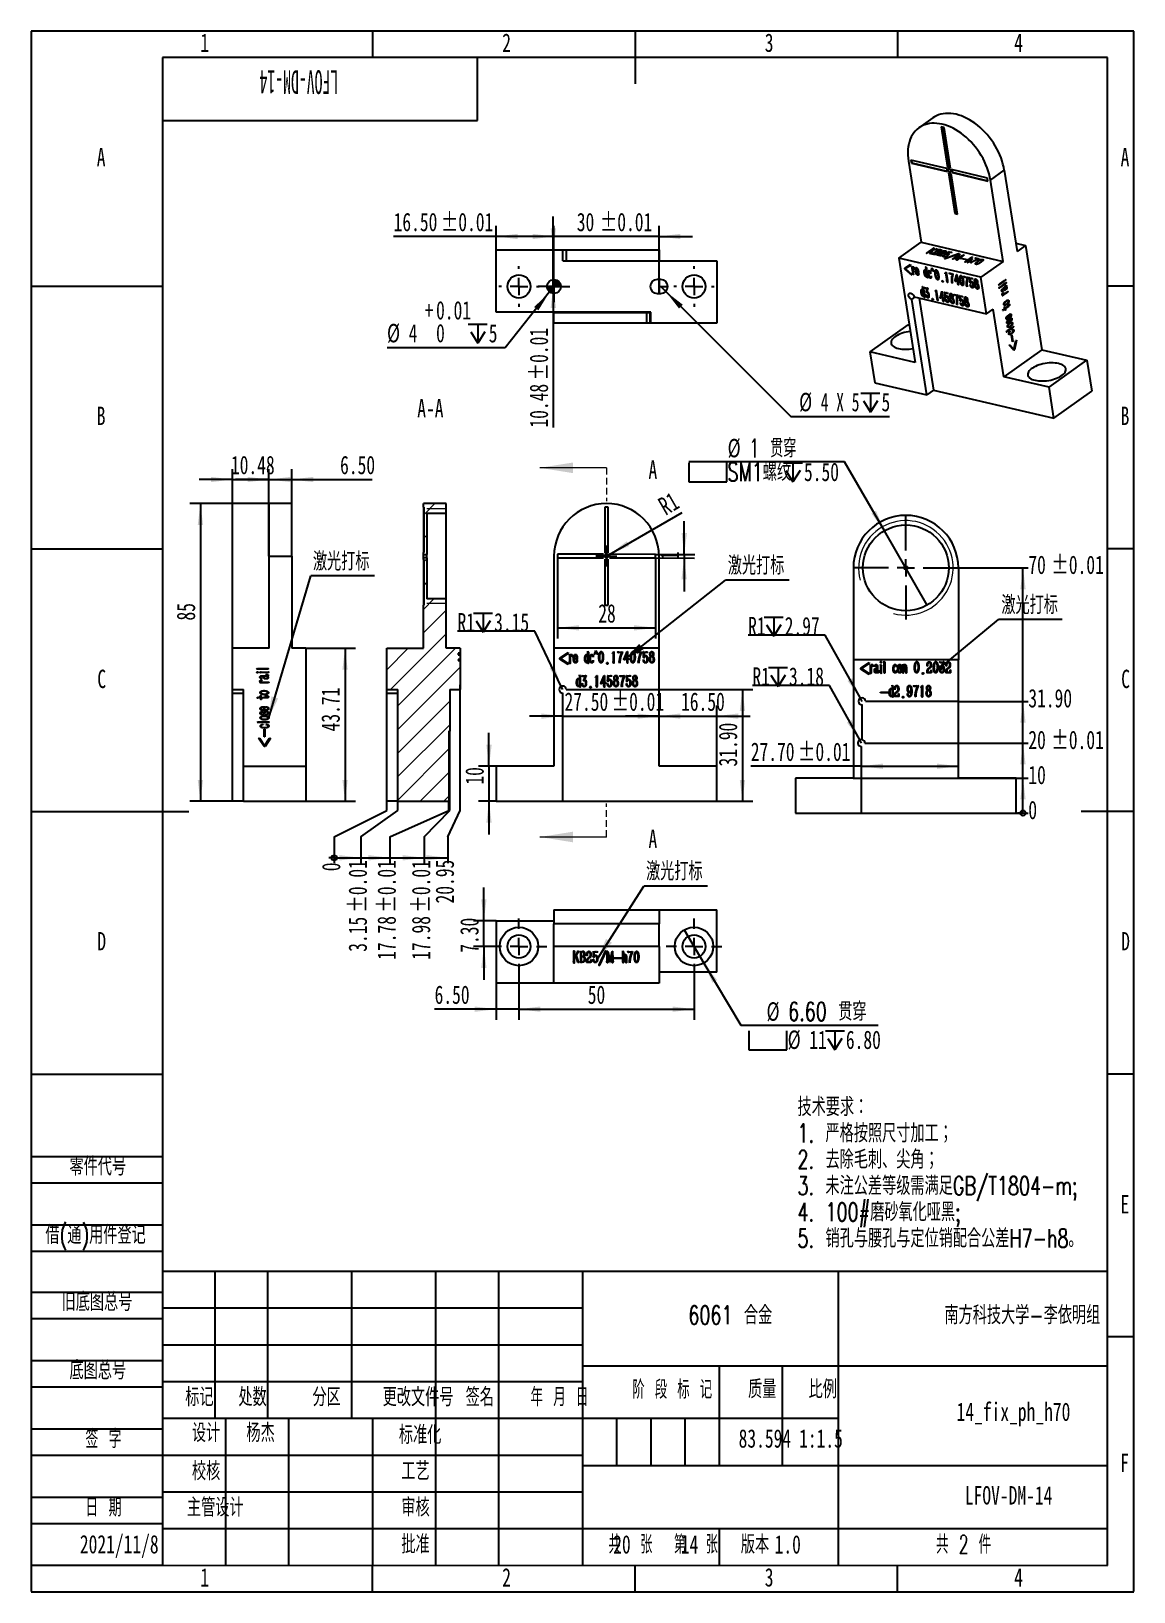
# Model space of a CAD drawing. Header units: millimetres. Extents: x 0 to 210, y 0 to 297.
import ezdxf

# ---------------------------------------------------------------- set-up
doc = ezdxf.new("R2010")
doc.units = ezdxf.units.MM
doc.linetypes.add('HIDDEN', pattern=[1.905, 1.27, -0.635])
doc.layers.add('图框', color=7, linetype='Continuous')
doc.layers.add('图纸格式', color=7, linetype='Continuous')
doc.layers.add('根据设置的颜色创建', color=7, linetype='Continuous', lineweight=25)
doc.styles.add('SLDTEXTSTYLE0', font='TXT', dxfattribs={"width": 0.7, "bigfont": 'bigfont'})
doc.styles.add('SLDTEXTSTYLE1', font='TXT', dxfattribs={"width": 0.62, "bigfont": 'bigfont'})
doc.styles.add('SLDTEXTSTYLE2', font='TXT', dxfattribs={"width": 0.614286, "bigfont": 'bigfont'})
doc.styles.add('SLDTEXTSTYLE3', font='TXT', dxfattribs={"width": 0.6, "bigfont": 'bigfont'})
doc.styles.add('SLDTEXTSTYLE4', font='TXT', dxfattribs={"width": 0.633333, "bigfont": 'bigfont'})
doc.styles.add('SLDTEXTSTYLE5', font='TXT', dxfattribs={"width": 0.7})
doc.styles.add('SLDTEXTSTYLE6', font='TXT', dxfattribs={"width": 0.49})
doc.styles.add('SLDTEXTSTYLE7', font='TXT', dxfattribs={"width": 0.65, "bigfont": 'bigfont'})
doc.styles.add('SLDTEXTSTYLE8', font='TXT', dxfattribs={"width": 0.62})
doc.dimstyles.new('SLDDIMSTYLE0', dxfattribs={"dimtxt": 3.5, "dimasz": 0.338667, "dimexe": 0, "dimexo": 0.0625, "dimgap": 0.875, "dimtad": 0, "dimtih": 1, "dimtoh": 1, "dimdec": 0, "dimlfac": 1.5, "dimrnd": 1e-09, "dimdsep": 46, "dimtxsty": 'SLDTEXTSTYLE5', "dimblk1": 'ORIGIN', "dimblk2": 'ORIGIN', "dimsah": 1, "dimcen": 0.09, "dimadec": 0, "dimazin": 2, "dimtfac": 1, "dimtdec": 0, "dimtofl": 0, "dimtmove": 0, "dimatfit": 3, "dimldrblk": 'ORIGIN', "dimfxl": 0, "dimfrac": 2, "dimtolj": 1, "dimtzin": 12, "dimarcsym": 0})
doc.dimstyles.new('SLDDIMSTYLE1', dxfattribs={"dimtxt": 3.5, "dimasz": 4.08, "dimexe": 0, "dimexo": 0.0625, "dimgap": 0.875, "dimtad": 0, "dimtih": 1, "dimtoh": 1, "dimlfac": 1.5, "dimrnd": 1e-09, "dimzin": 12, "dimdsep": 46, "dimtxsty": 'SLDTEXTSTYLE5', "dimsah": 1, "dimcen": 0.09, "dimadec": 0, "dimazin": 3, "dimtfac": 1, "dimtofl": 0, "dimtmove": 0, "dimatfit": 3, "dimfxl": 0, "dimfrac": 2, "dimtolj": 1, "dimtzin": 12, "dimarcsym": 0})
doc.dimstyles.new('SLDDIMSTYLE10', dxfattribs={"dimtxt": 3.5, "dimasz": 4.08, "dimexe": 0, "dimexo": 0.0625, "dimgap": 0.875, "dimtad": 2, "dimlfac": 1.5, "dimrnd": 1e-09, "dimzin": 12, "dimdsep": 46, "dimtxsty": 'SLDTEXTSTYLE5', "dimsah": 1, "dimcen": 0.09, "dimadec": 0, "dimazin": 3, "dimtfac": 1, "dimtmove": 0, "dimatfit": 0, "dimfxl": 0, "dimfrac": 2, "dimtolj": 1, "dimtzin": 12, "dimarcsym": 0})
doc.dimstyles.new('SLDDIMSTYLE11', dxfattribs={"dimtxt": 3.5, "dimasz": 4.08, "dimexe": 0, "dimexo": 0.0625, "dimgap": 0.875, "dimtad": 2, "dimlfac": 1.5, "dimrnd": 1e-09, "dimzin": 12, "dimdsep": 46, "dimtxsty": 'SLDTEXTSTYLE5', "dimsah": 1, "dimcen": 0, "dimadec": 0, "dimazin": 3, "dimtfac": 1, "dimtofl": 0, "dimtmove": 0, "dimatfit": 3, "dimfxl": 0, "dimfrac": 2, "dimtolj": 1, "dimtzin": 12, "dimarcsym": 0})
doc.dimstyles.new('SLDDIMSTYLE12', dxfattribs={"dimtxt": 0.18, "dimasz": 4.08, "dimexe": 0, "dimexo": 0.0625, "dimgap": 0, "dimtad": 0, "dimtih": 1, "dimtoh": 1, "dimdec": 0, "dimrnd": 1e-09, "dimzin": 0, "dimdsep": 46, "dimtxsty": 'Standard', "dimsah": 1, "dimcen": 0.09, "dimadec": 0, "dimazin": 0, "dimtfac": 4.08, "dimtdec": 0, "dimtofl": 0, "dimtmove": 0, "dimatfit": 3, "dimfxl": 0, "dimfrac": 2, "dimtolj": 1, "dimtzin": 0, "dimarcsym": 0})
doc.dimstyles.new('SLDDIMSTYLE13', dxfattribs={"dimtxt": 3.5, "dimasz": 4.08, "dimexe": 0, "dimexo": 0.0625, "dimgap": 0.875, "dimtad": 2, "dimlfac": 1.5, "dimrnd": 1e-09, "dimzin": 12, "dimdsep": 46, "dimtxsty": 'SLDTEXTSTYLE5', "dimsah": 1, "dimcen": 0.09, "dimadec": 0, "dimazin": 3, "dimtol": 1, "dimtp": 0.01, "dimtm": 0.01, "dimtfac": 1, "dimtmove": 0, "dimatfit": 0, "dimfxl": 0, "dimfrac": 2, "dimtolj": 1, "dimarcsym": 0})
doc.dimstyles.new('SLDDIMSTYLE14', dxfattribs={"dimtxt": 3.5, "dimasz": 4.08, "dimexe": 0, "dimexo": 0.0625, "dimgap": 0.875, "dimtad": 0, "dimtih": 1, "dimtoh": 1, "dimlfac": 1.5, "dimrnd": 1e-09, "dimzin": 12, "dimdsep": 46, "dimtxsty": 'SLDTEXTSTYLE5', "dimblk1": 'NONE', "dimsah": 1, "dimcen": 0, "dimadec": 0, "dimazin": 3, "dimtol": 1, "dimtp": 0.012, "dimtfac": 1, "dimtmove": 0, "dimatfit": 3, "dimldrblk": 'NONE', "dimfxl": 0, "dimfrac": 2, "dimtolj": 1, "dimarcsym": 0})
doc.dimstyles.new('SLDDIMSTYLE15', dxfattribs={"dimtxt": 3.5, "dimasz": 4.08, "dimexe": 0, "dimexo": 0.0625, "dimgap": 0.875, "dimtad": 0, "dimtih": 1, "dimtoh": 1, "dimlfac": 1.5, "dimrnd": 1e-09, "dimzin": 12, "dimdsep": 46, "dimtxsty": 'SLDTEXTSTYLE5', "dimsah": 1, "dimcen": 0, "dimadec": 0, "dimazin": 3, "dimtol": 1, "dimtp": 0.012, "dimtfac": 1, "dimtofl": 0, "dimtmove": 0, "dimatfit": 3, "dimfxl": 0, "dimfrac": 2, "dimtolj": 1, "dimtzin": 12, "dimarcsym": 0})
doc.dimstyles.new('SLDDIMSTYLE16', dxfattribs={"dimtxt": 3.5, "dimasz": 4.08, "dimexe": 0, "dimexo": 0.0625, "dimgap": 0.875, "dimtad": 2, "dimlfac": 1.5, "dimrnd": 1e-09, "dimzin": 12, "dimdsep": 46, "dimtxsty": 'SLDTEXTSTYLE5', "dimsah": 1, "dimcen": 0.09, "dimadec": 0, "dimazin": 3, "dimtfac": 1, "dimtofl": 0, "dimtmove": 0, "dimatfit": 3, "dimfxl": 0, "dimfrac": 2, "dimtolj": 1, "dimtzin": 12, "dimarcsym": 0})
doc.dimstyles.new('SLDDIMSTYLE17', dxfattribs={"dimtxt": 3.5, "dimasz": 4.08, "dimexe": 0, "dimexo": 0.0625, "dimgap": 0.875, "dimtad": 0, "dimtih": 1, "dimtoh": 1, "dimlfac": 1.5, "dimrnd": 1e-09, "dimzin": 12, "dimdsep": 46, "dimtxsty": 'SLDTEXTSTYLE5', "dimblk1": 'NONE', "dimsah": 1, "dimcen": 0, "dimadec": 0, "dimazin": 3, "dimtfac": 1, "dimtmove": 0, "dimatfit": 3, "dimldrblk": 'NONE', "dimfxl": 0, "dimfrac": 2, "dimtolj": 1, "dimtzin": 12, "dimarcsym": 0})
doc.dimstyles.new('SLDDIMSTYLE2', dxfattribs={"dimtxt": 3.5, "dimasz": 4.08, "dimexe": 0, "dimexo": 0.0625, "dimgap": 0.875, "dimtad": 0, "dimtih": 1, "dimtoh": 1, "dimlfac": 1.5, "dimrnd": 1e-09, "dimzin": 12, "dimdsep": 46, "dimtxsty": 'SLDTEXTSTYLE5', "dimsah": 1, "dimcen": 0.09, "dimadec": 0, "dimazin": 3, "dimtol": 1, "dimtp": 0.01, "dimtm": 0.01, "dimtfac": 1, "dimtofl": 0, "dimtmove": 0, "dimatfit": 3, "dimfxl": 0, "dimfrac": 2, "dimtolj": 1, "dimarcsym": 0})
doc.dimstyles.new('SLDDIMSTYLE3', dxfattribs={"dimtxt": 3.5, "dimasz": 4.08, "dimexe": 0, "dimexo": 0.0625, "dimgap": 0.875, "dimtad": 0, "dimtih": 1, "dimtoh": 1, "dimlfac": 1.5, "dimrnd": 1e-09, "dimzin": 4, "dimdsep": 46, "dimtxsty": 'SLDTEXTSTYLE5', "dimsah": 1, "dimcen": 0.09, "dimadec": 0, "dimazin": 1, "dimtfac": 1, "dimtofl": 0, "dimtmove": 0, "dimatfit": 3, "dimfxl": 0, "dimfrac": 2, "dimtolj": 1, "dimtzin": 12, "dimarcsym": 0})
doc.dimstyles.new('SLDDIMSTYLE4', dxfattribs={"dimtxt": 3.5, "dimasz": 4.08, "dimexe": 0, "dimexo": 0.0625, "dimgap": 0.875, "dimtad": 2, "dimlfac": 1.5, "dimrnd": 1e-09, "dimzin": 4, "dimdsep": 46, "dimtxsty": 'SLDTEXTSTYLE5', "dimsah": 1, "dimcen": 0.09, "dimadec": 0, "dimazin": 1, "dimtol": 1, "dimtp": 0.01, "dimtm": 0.01, "dimtfac": 1, "dimtofl": 0, "dimtmove": 0, "dimatfit": 3, "dimfxl": 0, "dimfrac": 2, "dimtolj": 1, "dimarcsym": 0})
doc.dimstyles.new('SLDDIMSTYLE5', dxfattribs={"dimtxt": 3.5, "dimasz": 4.08, "dimexe": 0, "dimexo": 0.0625, "dimgap": 0.875, "dimtad": 0, "dimtih": 1, "dimtoh": 1, "dimlfac": 1.5, "dimrnd": 1e-09, "dimzin": 12, "dimdsep": 46, "dimtxsty": 'SLDTEXTSTYLE5', "dimsah": 1, "dimcen": 0, "dimadec": 0, "dimazin": 3, "dimtfac": 1, "dimtofl": 0, "dimtmove": 0, "dimatfit": 3, "dimfxl": 0, "dimfrac": 2, "dimtolj": 1, "dimtzin": 12, "dimarcsym": 0})
doc.dimstyles.new('SLDDIMSTYLE6', dxfattribs={"dimtxt": 3.5, "dimasz": 4.08, "dimexe": 0, "dimexo": 0.0625, "dimgap": 0.875, "dimtad": 0, "dimtih": 1, "dimtoh": 1, "dimlfac": 1.5, "dimrnd": 1e-09, "dimzin": 12, "dimdsep": 46, "dimtxsty": 'SLDTEXTSTYLE5', "dimblk1": 'NONE', "dimsah": 1, "dimcen": 0, "dimadec": 0, "dimazin": 3, "dimtfac": 1, "dimtmove": 0, "dimatfit": 3, "dimldrblk": 'NONE', "dimfxl": 0, "dimfrac": 2, "dimtolj": 1, "dimtzin": 12, "dimarcsym": 0})
doc.dimstyles.new('SLDDIMSTYLE7', dxfattribs={"dimtxt": 0.18, "dimasz": 1.016, "dimexe": 0, "dimexo": 0.0625, "dimgap": 0, "dimtad": 0, "dimtih": 1, "dimtoh": 1, "dimdec": 0, "dimrnd": 1e-09, "dimzin": 0, "dimdsep": 46, "dimtxsty": 'Standard', "dimblk1": 'DOT', "dimblk2": 'DOT', "dimsah": 1, "dimcen": 0.09, "dimadec": 0, "dimazin": 0, "dimtfac": 1.016, "dimtdec": 0, "dimtofl": 0, "dimtmove": 0, "dimatfit": 3, "dimldrblk": 'DOT', "dimfxl": 0, "dimfrac": 2, "dimtolj": 1, "dimtzin": 0, "dimarcsym": 0})
doc.dimstyles.new('SLDDIMSTYLE8', dxfattribs={"dimtxt": 3.5, "dimasz": 4.08, "dimexe": 0, "dimexo": 0.0625, "dimgap": 0.875, "dimtad": 2, "dimlfac": 1.5, "dimrnd": 1e-09, "dimzin": 4, "dimdsep": 46, "dimtxsty": 'SLDTEXTSTYLE5', "dimsah": 1, "dimcen": 0.09, "dimadec": 0, "dimazin": 1, "dimtfac": 1, "dimtmove": 0, "dimatfit": 0, "dimfxl": 0, "dimfrac": 2, "dimtolj": 1, "dimtzin": 12, "dimarcsym": 0})
doc.dimstyles.new('SLDDIMSTYLE9', dxfattribs={"dimtxt": 3.5, "dimasz": 4.08, "dimexe": 0, "dimexo": 0.0625, "dimgap": 0.875, "dimtad": 2, "dimlfac": 1.5, "dimrnd": 1e-09, "dimzin": 4, "dimdsep": 46, "dimtxsty": 'SLDTEXTSTYLE5', "dimsah": 1, "dimcen": 0.09, "dimadec": 0, "dimazin": 1, "dimtol": 1, "dimtp": 0.01, "dimtm": 0.01, "dimtfac": 1, "dimtmove": 0, "dimatfit": 0, "dimfxl": 0, "dimfrac": 2, "dimtolj": 1, "dimarcsym": 0})

msp = doc.modelspace()

# ---------------------------------------------------------------- texts
at = {"color": 7, "linetype": 'Continuous', "lineweight": 0, "char_height": 3.5, "attachment_point": 2, "style": 'SLDTEXTSTYLE5'}
for s, insert in [('1', (33.0444, 296.568)), ('2', (90.5444, 296.568)), ('3', (140.5444, 296.568)), ('4', (188.0444, 296.568))]:
    msp.add_mtext(s, dxfattribs=dict(at, insert=insert))
at = {"color": 7, "linetype": 'Continuous', "char_height": 3.5, "attachment_point": 1, "style": 'SLDTEXTSTYLE5'}
for insert in [(117.5647, 215.2994), (117.5647, 145.0327)]:
    msp.add_mtext('A', dxfattribs=dict(at, insert=insert))
at = {"layer": '图框', "insert": (50.9807, 285.0644), "char_height": 4.5, "attachment_point": 2, "rotation": 180, "style": 'SLDTEXTSTYLE6'}
msp.add_mtext('LFOV-DM-14', dxfattribs=at)
at = {"layer": '图框', "char_height": 3.5}
for s, insert, attachment_point, style in [('A', (13.3203, 274.7909), 2, 'SLDTEXTSTYLE5'), ('A', (208.3203, 274.7909), 2, 'SLDTEXTSTYLE5'), ('B', (13.3203, 225.5409), 2, 'SLDTEXTSTYLE5'), ('B', (208.3203, 225.5409), 2, 'SLDTEXTSTYLE5'), ('C', (13.4273, 175.4761), 2, 'SLDTEXTSTYLE5'), ('C', (208.4273, 175.4761), 2, 'SLDTEXTSTYLE5'), ('D', (13.4297, 125.5409), 2, 'SLDTEXTSTYLE5'), ('D', (208.4297, 125.5409), 2, 'SLDTEXTSTYLE5'), ('零件代号', (7.2921, 82.7033), 1, 'SLDTEXTSTYLE0'), ('E', (208.3179, 75.4761), 2, 'SLDTEXTSTYLE5'), ('借(通)用件登记', (2.7046, 69.6777), 1, 'SLDTEXTSTYLE0'), ('旧底图总号', (5.7921, 56.9053), 1, 'SLDTEXTSTYLE0'), ('6061 合金', (133.1513, 54.3991), 2, 'SLDTEXTSTYLE0'), ('南方科技大学-李依明组', (188.779, 54.3991), 2, 'SLDTEXTSTYLE0'), ('底图总号', (7.2921, 43.8853), 1, 'SLDTEXTSTYLE0'), ('标记', (32.0401, 38.7886), 2, 'SLDTEXTSTYLE0'), ('处数', (42.1606, 38.7886), 2, 'SLDTEXTSTYLE0'), ('分区', (56.2599, 38.7886), 2, 'SLDTEXTSTYLE0'), ('更改文件号', (73.6805, 38.7886), 2, 'SLDTEXTSTYLE0'), ('签名', (85.4411, 38.7886), 2, 'SLDTEXTSTYLE0'), ('年 月 日', (100.6173, 38.7886), 2, 'SLDTEXTSTYLE1'), ('阶 段 标 记', (122.0831, 40.2162), 2, 'SLDTEXTSTYLE2'), ('质量', (139.2267, 40.2862), 2, 'SLDTEXTSTYLE0'), ('比例', (150.7591, 40.2862), 2, 'SLDTEXTSTYLE0'), ('14_fix_ph_h70', (187.0788, 35.9934), 2, 'SLDTEXTSTYLE5'), ('签 字', (13.7675, 30.807), 2, 'SLDTEXTSTYLE4'), ('设计', (33.3108, 31.9728), 2, 'SLDTEXTSTYLE0'), ('杨杰', (43.6919, 31.9728), 2, 'SLDTEXTSTYLE0'), ('标准化', (74.074, 31.592), 2, 'SLDTEXTSTYLE0'), ('83.594', (139.7349, 30.9084), 2, 'SLDTEXTSTYLE5'), ('1:1.5', (150.4213, 30.9084), 2, 'SLDTEXTSTYLE5'), ('校核', (33.3108, 24.7022), 2, 'SLDTEXTSTYLE0'), ('工艺', (73.1966, 24.7022), 2, 'SLDTEXTSTYLE0'), ('F', (208.2243, 26.2909), 2, 'SLDTEXTSTYLE5'), ('日 期', (13.7675, 17.787), 2, 'SLDTEXTSTYLE4'), ('主管设计', (35.0608, 17.7879), 2, 'SLDTEXTSTYLE0'), ('审核', (73.1966, 17.7974), 2, 'SLDTEXTSTYLE0'), ('LFOV-DM-14', (186.1564, 20.0842), 2, 'SLDTEXTSTYLE5'), ('2021/11/8', (16.7685, 10.7784), 2, 'SLDTEXTSTYLE5'), ('批准', (73.199, 10.7784), 2, 'SLDTEXTSTYLE0'), ('共  张', (114.1367, 10.7483), 2, 'SLDTEXTSTYLE3'), ('20', (110.8485, 10.7483), 1, 'SLDTEXTSTYLE5'), ('第  张', (126.6115, 10.7483), 2, 'SLDTEXTSTYLE3'), ('14', (123.7235, 10.7483), 1, 'SLDTEXTSTYLE5'), ('版本', (137.8523, 10.7483), 2, 'SLDTEXTSTYLE0'), ('1.0', (141.589, 10.7483), 1, 'SLDTEXTSTYLE5'), ('共 2 件', (172.3305, 10.7483), 1, 'SLDTEXTSTYLE1'), ('1', (33.0444, 4.4761), 2, 'SLDTEXTSTYLE5'), ('2', (90.5444, 4.4761), 2, 'SLDTEXTSTYLE5'), ('3', (140.5444, 4.4761), 2, 'SLDTEXTSTYLE5'), ('4', (188.0444, 4.4761), 2, 'SLDTEXTSTYLE5')]:
    msp.add_mtext(s, dxfattribs=dict(at, insert=insert, attachment_point=attachment_point, style=style))
at = {"layer": '根据设置的颜色创建', "insert": (76.0253, 226.9854), "char_height": 3.5, "attachment_point": 2, "style": 'SLDTEXTSTYLE5'}
msp.add_mtext('A-A', dxfattribs=at)

# ---------------------------------------------------------------- blocks, each defined once
blk = doc.blocks.new('SW_NOTE_0')
at = {"layer": '图纸格式', "color": 0, "char_height": 3.5, "attachment_point": 1, "style": 'SLDTEXTSTYLE0'}
for s, insert in [('技术要求：', (0, 4.51)), ('1. 严格按照尺寸加工；', (0, -0.49)), ('2. 去除毛刺、尖角；', (0, -5.49)), ('3. 未注公差等级需满足GB/T1804-m;', (0, -10.49)), ('4. 100#磨砂氧化哑黑;', (0, -15.49)), ('5. 销孔与腰孔与定位销配合公差H7-h8。', (0, -20.49))]:
    blk.add_mtext(s, dxfattribs=dict(at, insert=insert))
blk = doc.blocks.new('_Origin')
at = {"color": 0, "linetype": 'ByBlock', "lineweight": -2}
blk.add_line((0, 0), (-1, 0), dxfattribs=at)
blk.add_circle((0, 0), 0.5, dxfattribs=at)
blk = doc.blocks.new('_D')
at = {"layer": '根据设置的颜色创建'}
blk.add_line((187.58, 148.19), (189.91, 148.19), dxfattribs=at)
at = {"layer": '根据设置的颜色创建', "xscale": 1.016, "yscale": 1.016}
blk.add_blockref('_Origin', (188.89, 148.19), dxfattribs=at)
at = {"layer": '根据设置的颜色创建', "insert": (189.91, 150.53), "char_height": 3.5, "attachment_point": 1, "style": 'SLDTEXTSTYLE5'}
blk.add_mtext('0', dxfattribs=at)
blk = doc.blocks.new('_D_1')
at = {"layer": '根据设置的颜色创建'}
for p, q in [((156.58, 154.85), (189.91, 154.85)), ((188.89, 148.19), (188.89, 154.85))]:
    blk.add_line(p, q, dxfattribs=at)
blk.add_solid([(188.89, 154.85), (188.38, 150.77), (189.4, 150.77)], dxfattribs=at)
at = {"layer": '根据设置的颜色创建', "insert": (189.91, 157.2), "char_height": 3.5, "attachment_point": 1, "style": 'SLDTEXTSTYLE5'}
blk.add_mtext('10', dxfattribs=at)
blk = doc.blocks.new('_D_2')
at = {"layer": '根据设置的颜色创建'}
for p, q in [((176.58, 161.52), (189.91, 161.52)), ((188.89, 154.85), (188.89, 161.52))]:
    blk.add_line(p, q, dxfattribs=at)
blk.add_solid([(188.89, 161.52), (188.38, 157.44), (189.4, 157.44)], dxfattribs=at)
at = {"layer": '根据设置的颜色创建', "char_height": 3.5, "attachment_point": 1, "style": 'SLDTEXTSTYLE5'}
for s, insert in [('20', (189.91, 163.87)), ('±0.01', (194.29, 163.87))]:
    blk.add_mtext(s, dxfattribs=dict(at, insert=insert))
blk = doc.blocks.new('_D_3')
at = {"layer": '根据设置的颜色创建'}
for p, q in [((176.58, 169.45), (189.91, 169.45)), ((188.89, 161.52), (188.89, 169.45))]:
    blk.add_line(p, q, dxfattribs=at)
blk.add_solid([(188.89, 169.45), (188.38, 165.37), (189.4, 165.37)], dxfattribs=at)
at = {"layer": '根据设置的颜色创建', "insert": (189.91, 171.8), "char_height": 3.5, "attachment_point": 1, "style": 'SLDTEXTSTYLE5'}
blk.add_mtext('31.90', dxfattribs=at)
blk = doc.blocks.new('_D_4')
at = {"layer": '根据设置的颜色创建'}
for p, q in [((176.42, 194.85), (189.91, 194.85)), ((188.89, 169.45), (188.89, 194.85))]:
    blk.add_line(p, q, dxfattribs=at)
blk.add_solid([(188.89, 194.85), (188.38, 190.77), (189.4, 190.77)], dxfattribs=at)
at = {"layer": '根据设置的颜色创建', "char_height": 3.5, "attachment_point": 1, "style": 'SLDTEXTSTYLE5'}
for s, insert in [('70', (189.91, 197.2)), ('±0.01', (194.29, 197.2))]:
    blk.add_mtext(s, dxfattribs=dict(at, insert=insert))
blk = doc.blocks.new('_D_5')
at = {"layer": '根据设置的颜色创建'}
for q in [(137.05, 157.1), (176.58, 157.1)]:
    blk.add_line((158.12, 157.1), q, dxfattribs=at)
for points in [[(158.12, 157.1), (162.2, 156.59), (162.2, 157.61)], [(176.58, 157.1), (172.5, 157.61), (172.5, 156.59)]]:
    blk.add_solid(points, dxfattribs=at)
at = {"layer": '根据设置的颜色创建', "char_height": 3.5, "attachment_point": 1, "style": 'SLDTEXTSTYLE5'}
for s, insert in [('27.70', (137.05, 161.61)), ('±0.01', (146.03, 161.61))]:
    blk.add_mtext(s, dxfattribs=dict(at, insert=insert))
blk = doc.blocks.new('SW_SYMBOL_HOLE_DEPTH')
at = {"layer": '根据设置的颜色创建', "color": 0}
for p, q in [((0, 875), (800, 875)), ((400, 875), (400, 75)), ((100, 555), (400, 75)), ((700, 555), (400, 75))]:
    blk.add_line(p, q, dxfattribs=at)
blk = doc.blocks.new('_D_6')
at = {"layer": '根据设置的颜色创建'}
for p, q in [((151.22, 182.05), (136.54, 182.05)), ((157.92, 170.04), (151.22, 182.05)), ((158.25, 169.45), (157.92, 170.04))]:
    blk.add_line(p, q, dxfattribs=at)
blk.add_solid([(157.92, 170.04), (156.38, 173.85), (155.49, 173.35)], dxfattribs=at)
at = {"layer": '根据设置的颜色创建', "xscale": 0.004511737089201878, "yscale": 0.004511737089201878, "zscale": 0.004511737089201878}
blk.add_blockref('SW_SYMBOL_HOLE_DEPTH', (139.61, 181.53), dxfattribs=at)
at = {"layer": '根据设置的颜色创建', "char_height": 3.5, "attachment_point": 1, "style": 'SLDTEXTSTYLE5'}
for s, insert in [('R1', (136.54, 185.52)), ('2.97', (143.51, 185.52))]:
    blk.add_mtext(s, dxfattribs=dict(at, insert=insert))
blk = doc.blocks.new('_D_7')
at = {"layer": '根据设置的颜色创建'}
for p, q in [((152.05, 172.46), (137.36, 172.46)), ((157.79, 162.1), (152.05, 172.46)), ((158.12, 161.52), (157.79, 162.1))]:
    blk.add_line(p, q, dxfattribs=at)
blk.add_solid([(157.79, 162.1), (156.26, 165.92), (155.37, 165.42)], dxfattribs=at)
at = {"layer": '根据设置的颜色创建', "xscale": 0.004511737089201878, "yscale": 0.004511737089201878, "zscale": 0.004511737089201878}
blk.add_blockref('SW_SYMBOL_HOLE_DEPTH', (140.43, 171.94), dxfattribs=at)
at = {"layer": '根据设置的颜色创建', "char_height": 3.5, "attachment_point": 1, "style": 'SLDTEXTSTYLE5'}
for s, insert in [('R1', (137.36, 175.93)), ('3.18', (144.32, 175.93))]:
    blk.add_mtext(s, dxfattribs=dict(at, insert=insert))
blk = doc.blocks.new('SW_SYMBOL_HOLE_SPOT')
at = {"layer": '根据设置的颜色创建', "color": 0}
for p, q in [((0, 875), (0, 75)), ((1600, 75), (1600, 875)), ((0, 75), (1600, 75))]:
    blk.add_line(p, q, dxfattribs=at)
blk = doc.blocks.new('_D_8')
at = {"layer": '根据设置的颜色创建'}
for p, q in [((154.91, 215.07), (125.26, 215.07)), ((162.5, 201.93), (154.91, 215.07)), ((170.67, 187.78), (162.5, 201.93))]:
    blk.add_line(p, q, dxfattribs=at)
blk.add_solid([(162.5, 201.93), (160.9, 205.71), (160.02, 205.21)], dxfattribs=at)
at = {"layer": '根据设置的颜色创建', "xscale": 0.004511737089201878, "yscale": 0.004511737089201878, "zscale": 0.004511737089201878}
for name, p in [('SW_SYMBOL_HOLE_SPOT', (125.26, 210.89)), ('SW_SYMBOL_HOLE_DEPTH', (143.28, 210.89))]:
    blk.add_blockref(name, p, dxfattribs=at)
at = {"layer": '根据设置的颜色创建', "char_height": 3.5, "attachment_point": 1}
for s, insert, style in [('%%c', (132.64, 219.41), 'SLDTEXTSTYLE5'), ('1 贯穿', (136.75, 219.39), 'SLDTEXTSTYLE7'), ('SM1螺纹', (132.62, 214.88), 'SLDTEXTSTYLE0'), ('5.50', (147.18, 214.88), 'SLDTEXTSTYLE5')]:
    blk.add_mtext(s, dxfattribs=dict(at, insert=insert, style=style))
blk = doc.blocks.new('_None')
blk = doc.blocks.new('SW_NOTE_0_1')
at = {"layer": '根据设置的颜色创建', "color": 0}
blk.add_line((12.12, 0), (0, 0), dxfattribs=at)
at = {"layer": '根据设置的颜色创建', "color": 0, "insert": (0.5, 4.54), "char_height": 3.5, "attachment_point": 1, "style": 'SLDTEXTSTYLE0'}
blk.add_mtext('激光打标', dxfattribs=at)
blk = doc.blocks.new('_Dot')
at = {"color": 0, "linetype": 'ByBlock', "lineweight": -2}
blk.add_line((-0.5, 0), (-1, 0), dxfattribs=at)
at = {"color": 0, "linetype": 'ByBlock', "const_width": 0.5}
blk.add_lwpolyline([(-0.25, 0, 1), (0.25, 0, 1)], format="xyb", close=True, dxfattribs=at)
blk = doc.blocks.new('SW_CENTERMARKSYMBOL_0')
at = {"layer": '根据设置的颜色创建', "color": 0}
for p, q in [((0, 3.33), (0, 9.83)), ((-3.33, 0), (-9.83, 0)), ((0, 0), (-1.67, 0)), ((0, 0), (0, 1.67)), ((0, 0), (1.67, 0)), ((0, 0), (0, -1.67)), ((3.33, 0), (9.83, 0)), ((0, -3.33), (0, -9.83))]:
    blk.add_line(p, q, dxfattribs=at)
blk = doc.blocks.new('_D_9')
at = {"layer": '根据设置的颜色创建'}
for p, q in [((119.57, 171.7), (137.46, 171.7)), ((135.46, 171.7), (135.46, 150.43)), ((130.57, 150.43), (137.46, 150.43))]:
    blk.add_line(p, q, dxfattribs=at)
for points in [[(135.46, 171.7), (134.95, 167.62), (135.97, 167.62)], [(135.46, 150.43), (135.97, 154.51), (134.95, 154.51)]]:
    blk.add_solid(points, dxfattribs=at)
at = {"layer": '根据设置的颜色创建', "insert": (130.95, 157.05), "char_height": 3.5, "attachment_point": 1, "rotation": 90, "style": 'SLDTEXTSTYLE5'}
blk.add_mtext('31.90', dxfattribs=at)
blk = doc.blocks.new('_D_10')
at = {"layer": '根据设置的颜色创建'}
for p, q in [((101.24, 166.64), (94.89, 166.64)), ((101.24, 166.64), (119.57, 166.64)), ((119.57, 166.64), (125.92, 166.64))]:
    blk.add_line(p, q, dxfattribs=at)
for points in [[(101.24, 166.64), (97.16, 167.15), (97.16, 166.13)], [(119.57, 166.64), (123.65, 166.13), (123.65, 167.15)]]:
    blk.add_solid(points, dxfattribs=at)
at = {"layer": '根据设置的颜色创建', "char_height": 3.5, "attachment_point": 1, "style": 'SLDTEXTSTYLE5'}
for s, insert in [('27.50', (101.57, 171.15)), ('±0.01', (110.55, 171.15))]:
    blk.add_mtext(s, dxfattribs=dict(at, insert=insert))
blk = doc.blocks.new('_D_11')
at = {"layer": '根据设置的颜色创建'}
for p, q in [((119.57, 166.64), (113.22, 166.64)), ((119.57, 166.64), (130.57, 166.64)), ((130.57, 157.1), (130.57, 168.64)), ((130.57, 166.64), (136.92, 166.64))]:
    blk.add_line(p, q, dxfattribs=at)
for points in [[(119.57, 166.64), (115.49, 167.15), (115.49, 166.13)], [(130.57, 166.64), (134.65, 166.13), (134.65, 167.15)]]:
    blk.add_solid(points, dxfattribs=at)
at = {"layer": '根据设置的颜色创建', "insert": (123.77, 171.15), "char_height": 3.5, "attachment_point": 1, "style": 'SLDTEXTSTYLE5'}
blk.add_mtext('16.50', dxfattribs=at)
blk = doc.blocks.new('_D_12')
at = {"layer": '根据设置的颜色创建'}
for p, q in [((87.19, 157.1), (87.19, 163.45)), ((88.57, 157.1), (85.19, 157.1)), ((87.19, 157.1), (87.19, 150.43)), ((88.57, 150.43), (85.19, 150.43)), ((87.19, 150.43), (87.19, 144.08))]:
    blk.add_line(p, q, dxfattribs=at)
for points in [[(87.19, 157.1), (87.7, 161.18), (86.68, 161.18)], [(87.19, 150.43), (86.68, 146.35), (87.7, 146.35)]]:
    blk.add_solid(points, dxfattribs=at)
at = {"layer": '根据设置的颜色创建', "insert": (82.68, 153.6), "char_height": 3.5, "attachment_point": 1, "rotation": 90, "style": 'SLDTEXTSTYLE5'}
blk.add_mtext('10', dxfattribs=at)
blk = doc.blocks.new('_D_13')
at = {"layer": '根据设置的颜色创建'}
for p, q in [((95.9, 182.79), (81.2, 182.79)), ((100.95, 172.3), (95.9, 182.79)), ((101.24, 171.7), (100.95, 172.3))]:
    blk.add_line(p, q, dxfattribs=at)
blk.add_solid([(100.95, 172.3), (99.63, 176.2), (98.72, 175.75)], dxfattribs=at)
at = {"layer": '根据设置的颜色创建', "xscale": 0.004511737089201878, "yscale": 0.004511737089201878, "zscale": 0.004511737089201878}
blk.add_blockref('SW_SYMBOL_HOLE_DEPTH', (84.27, 182.27), dxfattribs=at)
at = {"layer": '根据设置的颜色创建', "char_height": 3.5, "attachment_point": 1, "style": 'SLDTEXTSTYLE5'}
for s, insert in [('R1', (81.2, 186.26)), ('3.15', (88.17, 186.26))]:
    blk.add_mtext(s, dxfattribs=dict(at, insert=insert))
blk = doc.blocks.new('_D_14')
at = {"layer": '根据设置的颜色创建'}
for q in [(123.99, 205.42), (109.57, 197.1)]:
    blk.add_line((110.15, 197.43), q, dxfattribs=at)
blk.add_solid([(110.15, 197.43), (113.93, 199.03), (113.43, 199.91)], dxfattribs=at)
at = {"layer": '根据设置的颜色创建', "insert": (119.08, 207.78), "char_height": 3.5, "attachment_point": 1, "rotation": 30, "style": 'SLDTEXTSTYLE5'}
blk.add_mtext('R1', dxfattribs=at)
blk = doc.blocks.new('_D_15')
at = {"layer": '根据设置的颜色创建'}
for p, q in [((100.24, 196.78), (100.24, 181.44)), ((118.9, 196.75), (118.9, 181.44)), ((100.24, 183.44), (118.9, 183.44))]:
    blk.add_line(p, q, dxfattribs=at)
for points in [[(100.24, 183.44), (104.32, 182.93), (104.32, 183.95)], [(118.9, 183.44), (114.82, 183.95), (114.82, 182.93)]]:
    blk.add_solid(points, dxfattribs=at)
at = {"layer": '根据设置的颜色创建', "insert": (108, 187.95), "char_height": 3.5, "attachment_point": 1, "style": 'SLDTEXTSTYLE5'}
blk.add_mtext('28', dxfattribs=at)
blk = doc.blocks.new('_D_16')
at = {"layer": '根据设置的颜色创建'}
for p, q in [((124.37, 197.4), (124.39, 203.75)), ((118.9, 197.42), (126.37, 197.39)), ((118.9, 196.75), (126.36, 196.72)), ((124.36, 196.73), (124.34, 190.38)), ((124.37, 197.4), (124.36, 196.73))]:
    blk.add_line(p, q, dxfattribs=at)
for points in [[(124.37, 197.4), (124.89, 201.47), (123.87, 201.48)], [(124.36, 196.73), (123.84, 192.65), (124.86, 192.65)]]:
    blk.add_solid(points, dxfattribs=at)
at = {"layer": '根据设置的颜色创建', "insert": (119.85, 196.35), "char_height": 3.5, "attachment_point": 1, "rotation": 89.7893, "style": 'SLDTEXTSTYLE5'}
blk.add_mtext('1', dxfattribs=at)
blk = doc.blocks.new('SW_NOTE_0_2')
at = {"layer": '根据设置的颜色创建', "color": 0}
blk.add_line((12.12, 0), (0, 0), dxfattribs=at)
at = {"layer": '根据设置的颜色创建', "color": 0, "insert": (0.42, 4.52), "char_height": 3.5, "attachment_point": 1, "style": 'SLDTEXTSTYLE0'}
blk.add_mtext('激光打标', dxfattribs=at)
blk = doc.blocks.new('SW_CENTERMARKSYMBOL_1')
at = {"layer": '根据设置的颜色创建', "color": 0}
for p, q in [((0, 0), (-1.67, 0)), ((0, 1.67), (0, 2)), ((0, 0), (0, 1.67)), ((0, 0), (0, -1.67)), ((0, 0), (1.67, 0)), ((1.67, 0), (2, 0)), ((-1.67, 0), (-2, 0)), ((0, -1.67), (0, -2))]:
    blk.add_line(p, q, dxfattribs=at)
blk = doc.blocks.new('_D_17')
at = {"layer": '根据设置的颜色创建'}
for p, q in [((99.57, 248.42), (99.57, 259.93)), ((119.57, 248.42), (119.57, 259.93)), ((99.57, 257.93), (93.22, 257.93)), ((119.57, 257.93), (99.57, 257.93)), ((119.57, 257.93), (125.92, 257.93))]:
    blk.add_line(p, q, dxfattribs=at)
for points in [[(99.57, 257.93), (95.49, 258.44), (95.49, 257.43)], [(119.57, 257.93), (123.65, 257.43), (123.65, 258.44)]]:
    blk.add_solid(points, dxfattribs=at)
at = {"layer": '根据设置的颜色创建', "char_height": 3.5, "attachment_point": 1, "style": 'SLDTEXTSTYLE5'}
for s, insert in [('30', (103.91, 262.44)), ('±0.01', (108.29, 262.44))]:
    blk.add_mtext(s, dxfattribs=dict(at, insert=insert))
blk = doc.blocks.new('_D_18')
at = {"layer": '根据设置的颜色创建'}
for p, q in [((98.74, 247.37), (90.27, 236.76)), ((100.4, 249.46), (98.74, 247.37)), ((90.27, 236.76), (67.77, 236.76))]:
    blk.add_line(p, q, dxfattribs=at)
blk.add_solid([(98.74, 247.37), (95.8, 244.5), (96.59, 243.87)], dxfattribs=at)
at = {"layer": '根据设置的颜色创建', "xscale": 0.004511737089201878, "yscale": 0.004511737089201878, "zscale": 0.004511737089201878}
blk.add_blockref('SW_SYMBOL_HOLE_DEPTH', (83.25, 237.28), dxfattribs=at)
at = {"layer": '根据设置的颜色创建', "char_height": 3.5, "attachment_point": 1, "style": 'SLDTEXTSTYLE5'}
for s, insert in [('+', (74.95, 245.64)), ('0.01', (77.11, 245.64)), ('%%c', (67.77, 241.29)), ('4', (71.89, 241.27)), ('0', (77.11, 241.29)), ('5', (87.14, 241.27))]:
    blk.add_mtext(s, dxfattribs=dict(at, insert=insert))
blk = doc.blocks.new('_D_19')
at = {"layer": '根据设置的颜色创建'}
for p, q in [((119.9, 248.42), (120.85, 247.47)), ((120.85, 247.47), (144.67, 223.65)), ((144.67, 223.65), (163.47, 223.65))]:
    blk.add_line(p, q, dxfattribs=at)
blk.add_solid([(120.85, 247.47), (123.37, 244.23), (124.09, 244.95)], dxfattribs=at)
at = {"layer": '根据设置的颜色创建', "xscale": 0.004511737089201878, "yscale": 0.004511737089201878, "zscale": 0.004511737089201878}
blk.add_blockref('SW_SYMBOL_HOLE_DEPTH', (158.04, 224.17), dxfattribs=at)
at = {"layer": '根据设置的颜色创建', "char_height": 3.5, "attachment_point": 1}
for s, insert, style in [('%%c', (146.26, 228.17), 'SLDTEXTSTYLE5'), ('4 X 5', (150.37, 228.16), 'SLDTEXTSTYLE8'), ('5', (161.94, 228.16), 'SLDTEXTSTYLE5')]:
    blk.add_mtext(s, dxfattribs=dict(at, insert=insert, style=style))
blk = doc.blocks.new('_D_20')
at = {"layer": '根据设置的颜色创建'}
for p, q in [((88.57, 255.4), (88.57, 259.93)), ((99.57, 251.42), (99.57, 259.93)), ((88.57, 257.93), (69.02, 257.93)), ((99.57, 257.93), (88.57, 257.93))]:
    blk.add_line(p, q, dxfattribs=at)
for points in [[(88.57, 257.93), (92.65, 257.43), (92.65, 258.44)], [(99.57, 257.93), (95.49, 258.44), (95.49, 257.43)]]:
    blk.add_solid(points, dxfattribs=at)
at = {"layer": '根据设置的颜色创建', "char_height": 3.5, "attachment_point": 1, "style": 'SLDTEXTSTYLE5'}
for s, insert in [('16.50', (69.02, 262.44)), ('±0.01', (78.01, 262.44))]:
    blk.add_mtext(s, dxfattribs=dict(at, insert=insert))
blk = doc.blocks.new('_D_21')
at = {"layer": '根据设置的颜色创建'}
for p, q in [((99.44, 255.4), (99.44, 261.75)), ((99.44, 248.42), (99.44, 255.4)), ((99.44, 248.42), (99.44, 221.55))]:
    blk.add_line(p, q, dxfattribs=at)
for points in [[(99.44, 255.4), (99.95, 259.48), (98.93, 259.48)], [(99.44, 248.42), (98.93, 244.34), (99.95, 244.34)]]:
    blk.add_solid(points, dxfattribs=at)
at = {"layer": '根据设置的颜色创建', "char_height": 3.5, "attachment_point": 1, "rotation": 90, "style": 'SLDTEXTSTYLE5'}
for s, insert in [('±0.01', (94.93, 230.53)), ('10.48', (94.93, 221.55))]:
    blk.add_mtext(s, dxfattribs=dict(at, insert=insert))
blk = doc.blocks.new('SW_CENTERMARKSYMBOL_2')
at = {"layer": '根据设置的颜色创建', "color": 0}
for p, q in [((0, 3.33), (0, 3.87)), ((-3.33, 0), (-3.87, 0)), ((0, 0), (-1.67, 0)), ((0, 0), (0, 1.67)), ((0, 0), (0, -1.67)), ((0, 0), (1.67, 0)), ((3.33, 0), (3.87, 0)), ((0, -3.33), (0, -3.87))]:
    blk.add_line(p, q, dxfattribs=at)
blk = doc.blocks.new('SW_CENTERMARKSYMBOL_3')
at = {"layer": '根据设置的颜色创建', "color": 0}
for p, q in [((0, 3.33), (0, 3.87)), ((-3.33, 0), (-3.87, 0)), ((0, 0), (-1.67, 0)), ((0, 0), (0, 1.67)), ((0, 0), (0, -1.67)), ((0, 0), (1.67, 0)), ((3.33, 0), (3.87, 0)), ((0, -3.33), (0, -3.87))]:
    blk.add_line(p, q, dxfattribs=at)
blk = doc.blocks.new('SW_CENTERMARKSYMBOL_4')
at = {"layer": '根据设置的颜色创建', "color": 0}
for p, q in [((0, 1.67), (0, 3)), ((-1.67, 0), (-3, 0)), ((0, 0), (-1.67, 0)), ((0, 0), (0, 1.67)), ((0, 0), (0, -1.67)), ((0, 0), (1.67, 0)), ((1.67, 0), (3, 0)), ((0, -1.67), (0, -3))]:
    blk.add_line(p, q, dxfattribs=at)
blk = doc.blocks.new('SW_DOWELSYMBOL_0')
at = {"linetype": 'Continuous', "lineweight": 25}
h = blk.add_hatch(color=0, dxfattribs=at)
edge = h.paths.add_edge_path(flags=0)
edge.add_arc((0, 0), 1.33, 180, 270)
edge.add_line((0, -1.33), (0, 0))
edge.add_line((0, 0), (-1.33, 0))
h = blk.add_hatch(color=0, dxfattribs=at)
edge = h.paths.add_edge_path(flags=0)
edge.add_arc((0, 0), 1.33, 0, 90)
edge.add_line((0, 1.33), (0, 0))
edge.add_line((0, 0), (1.33, 0))
at = {"layer": '根据设置的颜色创建', "color": 0}
blk.add_circle((0, 0), 1.33, dxfattribs=at)
blk = doc.blocks.new('_D_22')
at = {"layer": '根据设置的颜色创建'}
for p, q in [((86.21, 127.67), (86.21, 134.02)), ((88.57, 127.67), (84.21, 127.67)), ((86.21, 122.8), (86.21, 127.67)), ((87.57, 122.8), (84.21, 122.8)), ((86.21, 122.8), (86.21, 116.45))]:
    blk.add_line(p, q, dxfattribs=at)
for points in [[(86.21, 127.67), (86.72, 131.75), (85.71, 131.75)], [(86.21, 122.8), (85.71, 118.72), (86.72, 118.72)]]:
    blk.add_solid(points, dxfattribs=at)
at = {"layer": '根据设置的颜色创建', "insert": (81.7, 121.6), "char_height": 3.5, "attachment_point": 1, "rotation": 90, "style": 'SLDTEXTSTYLE5'}
blk.add_mtext('7.30', dxfattribs=at)
blk = doc.blocks.new('_D_23')
at = {"layer": '根据设置的颜色创建'}
for p, q in [((92.9, 117.47), (92.9, 108.86)), ((126.24, 117.47), (126.24, 108.86)), ((92.9, 110.86), (126.24, 110.86))]:
    blk.add_line(p, q, dxfattribs=at)
for points in [[(92.9, 110.86), (96.98, 110.35), (96.98, 111.37)], [(126.24, 110.86), (122.16, 111.37), (122.16, 110.35)]]:
    blk.add_solid(points, dxfattribs=at)
at = {"layer": '根据设置的颜色创建', "insert": (106, 115.37), "char_height": 3.5, "attachment_point": 1, "style": 'SLDTEXTSTYLE5'}
blk.add_mtext('50', dxfattribs=at)
blk = doc.blocks.new('_D_24')
at = {"layer": '根据设置的颜色创建'}
for p, q in [((92.9, 117.47), (92.9, 108.86)), ((88.57, 115.82), (88.57, 108.86)), ((88.57, 110.86), (76.83, 110.86)), ((92.9, 110.86), (88.57, 110.86)), ((92.9, 110.86), (99.25, 110.86))]:
    blk.add_line(p, q, dxfattribs=at)
for points in [[(88.57, 110.86), (84.49, 111.37), (84.49, 110.35)], [(92.9, 110.86), (96.98, 110.35), (96.98, 111.37)]]:
    blk.add_solid(points, dxfattribs=at)
at = {"layer": '根据设置的颜色创建', "insert": (76.83, 115.37), "char_height": 3.5, "attachment_point": 1, "style": 'SLDTEXTSTYLE5'}
blk.add_mtext('6.50', dxfattribs=at)
blk = doc.blocks.new('_D_25')
at = {"layer": '根据设置的颜色创建'}
for p, q in [((124.36, 125.95), (128.11, 119.65)), ((128.11, 119.65), (135.13, 107.83)), ((135.13, 107.83), (161.29, 107.83))]:
    blk.add_line(p, q, dxfattribs=at)
blk.add_solid([(128.11, 119.65), (129.75, 115.88), (130.63, 116.4)], dxfattribs=at)
at = {"layer": '根据设置的颜色创建', "xscale": 0.004511737089201878, "yscale": 0.004511737089201878, "zscale": 0.004511737089201878}
for name, p in [('SW_SYMBOL_HOLE_SPOT', (136.71, 102.79)), ('SW_SYMBOL_HOLE_DEPTH', (151.26, 102.79))]:
    blk.add_blockref(name, p, dxfattribs=at)
at = {"layer": '根据设置的颜色创建', "char_height": 3.5, "attachment_point": 1}
for s, insert, style in [('%%c', (140.05, 112.17), 'SLDTEXTSTYLE5'), ('6.60 贯穿', (144.17, 112.16), 'SLDTEXTSTYLE0'), ('%%c', (144.08, 106.8), 'SLDTEXTSTYLE5'), ('11', (148.19, 106.79), 'SLDTEXTSTYLE5'), ('6.80', (155.16, 106.79), 'SLDTEXTSTYLE5')]:
    blk.add_mtext(s, dxfattribs=dict(at, insert=insert, style=style))
blk = doc.blocks.new('SW_NOTE_0_3')
at = {"layer": '根据设置的颜色创建', "color": 0}
blk.add_line((12.12, 0), (0, 0), dxfattribs=at)
at = {"layer": '根据设置的颜色创建', "color": 0, "insert": (0.41, 4.57), "char_height": 3.5, "attachment_point": 1, "style": 'SLDTEXTSTYLE0'}
blk.add_mtext('激光打标', dxfattribs=at)
blk = doc.blocks.new('SW_CENTERMARKSYMBOL_5')
at = {"layer": '根据设置的颜色创建', "color": 0}
for p, q in [((0, 3.33), (0, 5.33)), ((-3.33, 0), (-5.33, 0)), ((0, 0), (-1.67, 0)), ((0, 0), (0, 1.67)), ((0, 0), (0, -1.67)), ((0, 0), (1.67, 0)), ((3.33, 0), (5.33, 0)), ((0, -3.33), (0, -5.33))]:
    blk.add_line(p, q, dxfattribs=at)
blk = doc.blocks.new('SW_CENTERMARKSYMBOL_6')
at = {"layer": '根据设置的颜色创建', "color": 0}
for p, q in [((0, 3.33), (0, 5.33)), ((-3.33, 0), (-5.33, 0)), ((0, 0), (-1.67, 0)), ((0, 0), (0, 1.67)), ((0, 0), (0, -1.67)), ((0, 0), (1.67, 0)), ((3.33, 0), (5.33, 0)), ((0, -3.33), (0, -5.33))]:
    blk.add_line(p, q, dxfattribs=at)
blk = doc.blocks.new('_D_26')
at = {"layer": '根据设置的颜色创建'}
for p, q in [((38.31, 211.67), (31.96, 211.67)), ((38.31, 179.57), (38.31, 213.67)), ((38.31, 211.67), (45.29, 211.67)), ((45.29, 197.1), (45.29, 213.67)), ((45.29, 211.67), (51.64, 211.67))]:
    blk.add_line(p, q, dxfattribs=at)
for points in [[(38.31, 211.67), (34.23, 212.18), (34.23, 211.17)], [(45.29, 211.67), (49.37, 211.17), (49.37, 212.18)]]:
    blk.add_solid(points, dxfattribs=at)
at = {"layer": '根据设置的颜色创建', "insert": (38.04, 216.19), "char_height": 3.5, "attachment_point": 1, "style": 'SLDTEXTSTYLE5'}
blk.add_mtext('10.48', dxfattribs=at)
blk = doc.blocks.new('_D_27')
at = {"layer": '根据设置的颜色创建'}
for p, q in [((45.29, 211.67), (38.94, 211.67)), ((45.29, 207.1), (45.29, 213.67)), ((45.29, 211.67), (49.63, 211.67)), ((49.63, 205.27), (49.63, 213.67)), ((49.63, 211.67), (64.97, 211.67))]:
    blk.add_line(p, q, dxfattribs=at)
for points in [[(45.29, 211.67), (41.21, 212.18), (41.21, 211.17)], [(49.63, 211.67), (53.71, 211.17), (53.71, 212.18)]]:
    blk.add_solid(points, dxfattribs=at)
at = {"layer": '根据设置的颜色创建', "insert": (58.83, 216.19), "char_height": 3.5, "attachment_point": 1, "style": 'SLDTEXTSTYLE5'}
blk.add_mtext('6.50', dxfattribs=at)
blk = doc.blocks.new('_D_28')
at = {"layer": '根据设置的颜色创建'}
for p, q in [((45.29, 207.1), (30.23, 207.1)), ((32.23, 207.1), (32.23, 150.43)), ((38.31, 150.43), (30.23, 150.43))]:
    blk.add_line(p, q, dxfattribs=at)
for points in [[(32.23, 207.1), (31.72, 203.02), (32.73, 203.02)], [(32.23, 150.43), (32.73, 154.51), (31.72, 154.51)]]:
    blk.add_solid(points, dxfattribs=at)
at = {"layer": '根据设置的颜色创建', "insert": (27.71, 184.83), "char_height": 3.5, "attachment_point": 1, "rotation": 90, "style": 'SLDTEXTSTYLE5'}
blk.add_mtext('85', dxfattribs=at)
blk = doc.blocks.new('_D_29')
at = {"layer": '根据设置的颜色创建'}
for p, q in [((52.28, 179.57), (61.78, 179.57)), ((59.78, 179.57), (59.78, 150.43)), ((52.28, 150.43), (61.78, 150.43))]:
    blk.add_line(p, q, dxfattribs=at)
for points in [[(59.78, 179.57), (59.27, 175.49), (60.28, 175.49)], [(59.78, 150.43), (60.28, 154.51), (59.27, 154.51)]]:
    blk.add_solid(points, dxfattribs=at)
at = {"layer": '根据设置的颜色创建', "insert": (55.26, 163.73), "char_height": 3.5, "attachment_point": 1, "rotation": 90, "style": 'SLDTEXTSTYLE5'}
blk.add_mtext('43.71', dxfattribs=at)
blk = doc.blocks.new('SW_NOTE_0_4')
at = {"layer": '根据设置的颜色创建', "color": 0}
blk.add_line((12.12, 0), (0, 0), dxfattribs=at)
at = {"layer": '根据设置的颜色创建', "color": 0, "insert": (0.39, 4.53), "char_height": 3.5, "attachment_point": 1, "style": 'SLDTEXTSTYLE0'}
blk.add_mtext('激光打标', dxfattribs=at)
blk = doc.blocks.new('_D_30')
at = {"layer": '根据设置的颜色创建'}
for p, q in [((57.71, 143.65), (67.71, 148.65)), ((67.71, 148.65), (67.71, 150.43)), ((57.71, 143.65), (57.71, 138.65))]:
    blk.add_line(p, q, dxfattribs=at)
at = {"layer": '根据设置的颜色创建', "xscale": 1.016, "yscale": 1.016}
blk.add_blockref('_Origin', (57.71, 139.67), dxfattribs=at)
at = {"layer": '根据设置的颜色创建', "insert": (55.37, 137.11), "char_height": 3.5, "attachment_point": 1, "rotation": 90, "style": 'SLDTEXTSTYLE5'}
blk.add_mtext('0', dxfattribs=at)
blk = doc.blocks.new('_D_31')
at = {"layer": '根据设置的颜色创建'}
for p, q in [((62.77, 143.65), (69.81, 148.65)), ((69.81, 148.65), (69.81, 150.43)), ((62.77, 143.65), (62.77, 138.65)), ((57.71, 139.67), (62.77, 139.67))]:
    blk.add_line(p, q, dxfattribs=at)
blk.add_solid([(62.77, 139.67), (58.69, 140.18), (58.69, 139.16)], dxfattribs=at)
at = {"layer": '根据设置的颜色创建', "char_height": 3.5, "attachment_point": 1, "rotation": 90, "style": 'SLDTEXTSTYLE5'}
for s, insert in [('±0.01', (60.43, 129.23)), ('3.15', (60.43, 121.78))]:
    blk.add_mtext(s, dxfattribs=dict(at, insert=insert))
blk = doc.blocks.new('_D_32')
at = {"layer": '根据设置的颜色创建'}
for p, q in [((68.29, 143.65), (79.56, 148.65)), ((79.56, 148.65), (79.56, 150.43)), ((68.29, 143.65), (68.29, 138.65)), ((62.77, 139.67), (68.29, 139.67))]:
    blk.add_line(p, q, dxfattribs=at)
blk.add_solid([(68.29, 139.67), (64.21, 140.18), (64.21, 139.16)], dxfattribs=at)
at = {"layer": '根据设置的颜色创建', "char_height": 3.5, "attachment_point": 1, "rotation": 90, "style": 'SLDTEXTSTYLE5'}
for s, insert in [('±0.01', (65.94, 129.23)), ('17.78', (65.94, 120.26))]:
    blk.add_mtext(s, dxfattribs=dict(at, insert=insert))
blk = doc.blocks.new('_D_33')
at = {"layer": '根据设置的颜色创建'}
for p, q in [((79.7, 148.65), (79.7, 163.77)), ((74.84, 143.65), (79.7, 148.65)), ((74.84, 143.65), (74.84, 138.65)), ((68.29, 139.67), (74.84, 139.67))]:
    blk.add_line(p, q, dxfattribs=at)
blk.add_solid([(74.84, 139.67), (70.76, 140.18), (70.76, 139.16)], dxfattribs=at)
at = {"layer": '根据设置的颜色创建', "char_height": 3.5, "attachment_point": 1, "rotation": 90, "style": 'SLDTEXTSTYLE5'}
for s, insert in [('±0.01', (72.49, 129.23)), ('17.98', (72.49, 120.26))]:
    blk.add_mtext(s, dxfattribs=dict(at, insert=insert))
blk = doc.blocks.new('_D_34')
at = {"layer": '根据设置的颜色创建'}
for p, q in [((81.68, 148.65), (81.68, 172.57)), ((79.36, 143.65), (81.68, 148.65)), ((79.36, 143.65), (79.36, 138.65)), ((74.84, 139.67), (79.36, 139.67))]:
    blk.add_line(p, q, dxfattribs=at)
blk.add_solid([(79.36, 139.67), (75.28, 140.18), (75.28, 139.16)], dxfattribs=at)
at = {"layer": '根据设置的颜色创建', "insert": (77.01, 130.98), "char_height": 3.5, "attachment_point": 1, "rotation": 90, "style": 'SLDTEXTSTYLE5'}
blk.add_mtext('20.95', dxfattribs=at)

# ---------------------------------------------------------------- dimensions: what is measured, and where the dimension line sits
at = {"layer": '根据设置的颜色创建'}
for base, p1, p2, dimstyle, picture, middle in [((88.5696, 257.9332), (99.5696, 251.4153), (88.5696, 255.3986), 'SLDDIMSTYLE4', '_D_20', (78.2261, 257.9332)), ((99.5696, 257.9332), (119.5696, 248.4153), (99.5696, 248.4153), 'SLDDIMSTYLE13', '_D_17', (110.8111, 257.9332)), ((45.29245, 211.67499), (38.30911, 179.57195), (45.29245, 197.09862), 'SLDDIMSTYLE10', '_D_26', (41.87414, 211.67499)), ((49.6258, 211.675), (45.2924, 207.0986), (49.6258, 205.2653), 'SLDDIMSTYLE8', '_D_27', (61.9012, 211.675)), ((118.903, 183.4385), (100.2363, 196.7814), (118.903, 196.7492), 'SLDDIMSTYLE10', '_D_15', (109.5362, 183.4385)), ((176.582, 157.1017), (158.1154, 160.8542), (176.582, 154.8542), 'SLDDIMSTYLE4', '_D_5', (146.2504, 157.1017)), ((88.5696, 110.8572), (92.903, 117.4685), (88.5696, 115.8185), 'SLDDIMSTYLE8', '_D_24', (79.8953, 110.8572)), ((126.2363, 110.8572), (92.903, 117.4685), (126.2363, 117.4685), 'SLDDIMSTYLE16', '_D_23', (107.5402, 110.8572))]:
    dim = msp.add_linear_dim(base=base, p1=p1, p2=p2, dimstyle=dimstyle, dxfattribs=at)
    dim.commit()
    dim.dimension.update_dxf_attribs({"geometry": picture, "text_midpoint": middle, "dimtype": 160})
for base, p1, p2, angle, dimstyle, picture, middle in [((99.4370686943, 255.3986128446), (96.5696389343, 248.4152795113), (88.5696389343, 255.3986128446), 90, 'SLDDIMSTYLE13', '_D_21', (99.4370686943, 230.7488654584)), ((32.2264, 150.432), (45.2924, 207.0986), (38.3091, 150.432), 90, 'SLDDIMSTYLE16', '_D_28', (32.2264, 186.3597)), ((124.3633, 196.7291), (118.903, 197.4158), (118.903, 196.7492), 89.789327, 'SLDDIMSTYLE10', '_D_16', (124.3647, 197.1046)), ((59.776, 150.432), (52.2758, 179.572), (52.2758, 150.432), 90, 'SLDDIMSTYLE16', '_D_29', (59.776, 167.5676)), ((119.5696, 166.64), (101.2363, 171.032), (119.5696, 157.0986), 0, 'SLDDIMSTYLE9', '_D_10', (110.7709, 166.64)), ((130.5696, 166.64), (119.5696, 157.0986), (130.5696, 157.0986), 0, 'SLDDIMSTYLE8', '_D_11', (127.6015, 166.64)), ((135.4571, 150.432), (119.5696, 171.6986), (130.5696, 150.432), 90, 'SLDDIMSTYLE8', '_D_9', (135.4571, 160.8887)), ((87.1929, 150.432), (88.5696, 157.0986), (88.5696, 150.432), 90, 'SLDDIMSTYLE10', '_D_12', (87.1929, 155.1404)), ((86.2136, 127.6685), (87.5696, 122.8018), (88.5696, 127.6685), 90, 'SLDDIMSTYLE8', '_D_22', (86.2136, 124.6653))]:
    dim = msp.add_linear_dim(base=base, p1=p1, p2=p2, angle=angle, dimstyle=dimstyle, dxfattribs=at)
    dim.commit()
    dim.dimension.update_dxf_attribs({"geometry": picture, "text_midpoint": middle, "dimtype": 160})
for p1, p2, text, dimstyle, picture, middle in [((100.4013, 249.4575), (98.738, 247.3731), '<>{\\fGDT;x}5', 'SLDDIMSTYLE14', '_D_18', (78.2261, 241.1223)), ((124.3646, 125.9548), (128.108, 119.6489), '%%c6.60 贯穿\\P{\\fGDT;v}<>{\\fGDT;x}6.80', 'SLDDIMSTYLE17', '_D_25', (149.0019, 107.2158))]:
    dim = msp.add_diameter_dim_2p(p1=p1, p2=p2, text=text, dimstyle=dimstyle, dxfattribs=at)
    dim.commit()
    dim.dimension.update_dxf_attribs({"geometry": picture, "text_midpoint": middle, "dimtype": 163})
dim = msp.add_radius_dim(center=(119.903, 248.4153), mpoint=(120.8458, 247.4725), text='%%c4 X 5{\\fGDT;x}5', dimstyle='SLDDIMSTYLE15', override={"dimpost": '<>'}, dxfattribs=at)
dim.commit()
dim.dimension.update_dxf_attribs({"geometry": '_D_19', "text_midpoint": (154.8669, 225.9036), "dimtype": 164})
dim = msp.add_diameter_dim_2p(p1=(170.6661, 187.7821), p2=(162.4979, 201.9263), text='%%c1 贯穿\\P{\\fGDT;v}SM1螺纹{\\fGDT;x}5.50', dimstyle='SLDDIMSTYLE6', override={"dimpost": '<>'}, dxfattribs=at)
dim.commit()
dim.dimension.update_dxf_attribs({"geometry": '_D_8', "text_midpoint": (139.2887, 214.8824), "dimtype": 163})
dim = msp.add_radius_dim(center=(109.5696, 197.0986), mpoint=(110.147, 197.432), dimstyle='SLDDIMSTYLE11', dxfattribs=at)
dim.commit()
dim.dimension.update_dxf_attribs({"geometry": '_D_14', "text_midpoint": (122.7885, 204.7306), "dimtype": 164})
for feature_location, offset, dtype, origin, dimstyle, picture, middle in [((176.4154, 194.8542), (13.4924, 0), 0, (187.582, 148.1875), 'SLDDIMSTYLE2', '_D_4', (196.8081, 194.8542)), ((81.6816, 172.5677), (-2.3241, -33.9166), 1, (67.7149, 150.432), 'SLDDIMSTYLE1', '_D_34', (79.3574, 134.8156)), ((176.582, 169.4542), (13.3257, 0), 0, (187.582, 148.1875), 'SLDDIMSTYLE3', '_D_3', (193.7432, 169.4542)), ((79.7004, 163.7653), (-4.8654, -25.1142), 1, (67.7149, 150.432), 'SLDDIMSTYLE2', '_D_33', (74.835, 129.4538)), ((176.582, 161.5209), (13.3257, 0), 0, (187.582, 148.1875), 'SLDDIMSTYLE2', '_D_2', (196.8105, 161.5209)), ((156.582, 154.8542), (33.3257, 0), 0, (187.582, 148.1875), 'SLDDIMSTYLE1', '_D_1', (191.4438, 154.8542)), ((67.714884305, 150.4319527289), (-10, -11.7809032081), 1, (67.714884305, 150.4319527289), 'SLDDIMSTYLE0', '_D_30', (57.714884305, 137.8829939635)), ((69.8121, 150.432), (-7.0386, -11.7809), 1, (67.7149, 150.432), 'SLDDIMSTYLE2', '_D_31', (62.7736, 130.2146)), ((79.564884305, 150.4319527289), (-11.2781537323, -11.7809032081), 1, (67.714884305, 150.4319527289), 'SLDDIMSTYLE2', '_D_32', (68.2867305727, 129.4538283832)), ((187.5820306038, 148.1875426378), (2.3257047469, 0), 0, (187.5820306038, 148.1875426378), 'SLDDIMSTYLE0', '_D', (190.675790908, 148.1875426378))]:
    dim = msp.add_ordinate_dim(feature_location=feature_location, offset=offset, dtype=dtype, origin=origin, dimstyle=dimstyle, dxfattribs=at)
    dim.commit()
    dim.dimension.update_dxf_attribs({"geometry": picture, "text_midpoint": middle})
for center, mpoint, text, picture, middle in [((101.2363, 171.6986), (100.947, 172.2992), '<>{\\fGDT;x}3.15', '_D_13', (87.7558, 184.4316)), ((158.2487, 169.4542), (157.9239, 170.0364), '<>{\\fGDT;x}2.97', '_D_6', (143.0879, 183.6906)), ((158.1154, 161.5209), (157.7918, 162.1038), '<>{\\fGDT;x}3.18', '_D_7', (143.9081, 174.1014))]:
    dim = msp.add_radius_dim(center=center, mpoint=mpoint, text=text, dimstyle='SLDDIMSTYLE5', dxfattribs=at)
    dim.commit()
    dim.dimension.update_dxf_attribs({"geometry": picture, "text_midpoint": middle, "dimtype": 164})

# ---------------------------------------------------------------- hatches: boundary and pattern name
at = {"layer": '根据设置的颜色创建', "linetype": 'Continuous', "lineweight": 18}
h = msp.add_hatch(dxfattribs=at)
h.set_pattern_fill('ANSI31', color=256, angle=3e-322, style=0)
h.paths.add_polyline_path([(74.6982, 197.7653), (74.6982, 197.432), (75.3649, 197.432), (75.3649, 205.2653), (79.0316, 205.2653), (79.0316, 207.0986), (74.6982, 207.0986), (74.6982, 206.432), (74.8316, 206.432), (74.8316, 197.7653)], flags=0)
h = msp.add_hatch(dxfattribs=at)
h.set_pattern_fill('ANSI31', color=256, angle=3e-322, style=0)
h.paths.add_polyline_path([(81.3482, 178.3124), (81.3482, 178.5979), (81.6816, 178.5979), (81.6816, 179.572), (79.0316, 179.572), (79.0316, 188.932), (75.3649, 188.932), (75.3649, 196.7653), (74.6982, 196.7653), (74.6982, 196.432), (74.8316, 196.432), (74.8316, 187.7653), (74.6982, 187.7653), (74.6982, 179.572), (67.7149, 179.572), (67.7149, 171.6986), (69.8121, 171.6986), (69.8121, 150.432), (79.5649, 150.432), (79.5649, 163.7653), (79.7004, 163.7653), (79.7004, 171.6986), (81.6816, 171.6986), (81.6816, 177.2197), (81.3482, 177.2197), (81.3482, 177.4305), (81.6816, 177.4305), (81.6816, 178.3124)], flags=0)

# ---------------------------------------------------------------- linework, layer by layer
at = {"color": 7, "linetype": 'Continuous', "lineweight": 25}
for p, q in [((171.714, 280.4979), (169.0773, 278.6185)), ((173.3305, 278.7733), (174.5412, 271.0455)), ((173.8514, 278.6523), (173.3305, 278.7733)), ((173.4241, 278.7516), (174.6224, 271.1033)), ((175.0622, 270.9245), (173.8514, 278.6523)), ((167.0672, 272.2907), (169.4908, 256.822)), ((174.3896, 270.8869), (167.5398, 272.4781)), ((167.5398, 272.4781), (167.632, 271.8897)), ((167.7132, 271.9475), (167.632, 271.8897)), ((167.632, 271.8897), (174.4672, 270.3019)), ((167.6334, 272.4563), (167.7132, 271.9475)), ((167.7132, 271.9475), (174.4232, 270.3888)), ((174.6224, 271.1033), (174.5412, 271.0455)), ((182.1311, 269.0611), (175.2769, 270.6808)), ((182.6959, 268.6601), (185.3326, 270.5395)), ((185.3326, 270.5395), (187.7562, 255.0708)), ((174.7009, 270.0264), (175.9117, 262.2985)), ((174.802, 269.9568), (175.9928, 262.3563)), ((176.4327, 262.1775), (175.2219, 269.9053)), ((175.4648, 270.1468), (175.3836, 270.089)), ((175.3836, 270.089), (182.2233, 268.4727)), ((175.4648, 270.1468), (182.2108, 268.5527)), ((182.2233, 268.4727), (182.1311, 269.0611)), ((185.1195, 253.1914), (182.6959, 268.6601)), ((175.9928, 262.3563), (175.9117, 262.2985)), ((175.9117, 262.2985), (176.4327, 262.1775)), ((175.9928, 262.3563), (176.4202, 262.257)), ((165.2417, 253.7933), (169.4908, 256.822)), ((169.4908, 256.822), (185.1195, 253.1914)), ((170.9079, 255.0389), (171.7044, 255.6067)), ((171.7437, 255.5704), (171.272, 255.2342)), ((171.272, 255.2342), (172.1067, 255.4649)), ((171.8849, 255.7577), (171.9071, 255.7834)), ((171.8999, 255.6621), (171.8849, 255.7577)), ((171.9071, 255.7834), (171.9511, 255.7924)), ((171.9242, 255.6746), (171.9071, 255.7834)), ((171.9511, 255.7924), (171.9379, 255.6817)), ((172.1127, 255.4263), (172.1067, 255.4649)), ((172.5544, 255.6176), (172.3935, 255.4832)), ((172.458, 255.5937), (172.5202, 255.6256)), ((172.5202, 255.6256), (172.5544, 255.6176)), ((172.5252, 255.5933), (172.5202, 255.6256)), ((187.5084, 256.6523), (189.3687, 256.2201)), ((189.3687, 256.2201), (187.7562, 255.0708)), ((189.3687, 256.2201), (192.4763, 236.3856)), ((88.5696, 255.3986), (101.2363, 255.3986)), ((88.5696, 243.5486), (88.5696, 255.3986)), ((101.2363, 253.3014), (101.2363, 255.3986)), ((101.2363, 255.3986), (101.903, 255.3986)), ((101.2363, 253.3014), (130.5696, 253.3014)), ((101.903, 255.3986), (101.903, 253.3014)), ((101.903, 255.3986), (119.5696, 255.3986)), ((119.5696, 255.3986), (119.5696, 253.3014)), ((130.5696, 253.3014), (130.5696, 241.4319)), ((180.8704, 250.1627), (165.2417, 253.7933)), ((165.2417, 253.7933), (168.3493, 233.9588)), ((166.3711, 251.9271), (167.4637, 252.5668)), ((167.4637, 252.5668), (167.4878, 252.4128)), ((170.5556, 254.7831), (170.6054, 254.841)), ((170.5612, 254.7475), (170.5556, 254.7831)), ((170.6154, 254.7771), (170.6054, 254.841)), ((170.8167, 254.9097), (170.6619, 254.8067)), ((171.1698, 255.1613), (170.8167, 254.9097)), ((171.3867, 254.6169), (171.1637, 254.6687)), ((171.6201, 255.2866), (171.1698, 255.1613)), ((171.2787, 255.1916), (171.272, 255.2342)), ((171.3005, 254.8282), (171.6201, 255.2866)), ((171.3367, 254.7077), (171.3496, 254.6255)), ((171.4215, 254.6417), (171.3867, 254.6169)), ((171.3901, 254.6567), (171.4215, 254.6417)), ((171.7297, 255.3152), (171.3946, 254.8332)), ((171.6366, 255.1812), (171.6201, 255.2866)), ((171.639, 254.6472), (171.7147, 254.6296)), ((171.6539, 254.5522), (171.639, 254.6472)), ((171.7147, 254.6296), (172.7951, 255.3996)), ((171.7268, 254.5524), (171.7147, 254.6296)), ((172.1467, 255.4362), (171.7297, 255.3152)), ((172.3446, 255.0139), (171.7831, 254.6137)), ((171.7942, 254.5428), (171.7831, 254.6137)), ((171.972, 254.5178), (171.8034, 254.5415)), ((172.4907, 254.9917), (172.3446, 255.0139)), ((172.8755, 255.3924), (172.4142, 255.0635)), ((172.4142, 255.0635), (172.6394, 255.0284)), ((172.4238, 255.0019), (172.4142, 255.0635)), ((173.0957, 254.245), (172.5636, 254.3589)), ((172.5939, 254.6763), (172.5848, 254.7342)), ((172.6538, 254.9363), (172.6394, 255.0284)), ((172.7639, 254.4668), (172.6728, 254.407)), ((172.6728, 254.407), (173.1543, 254.3066)), ((172.6844, 254.3331), (172.6728, 254.407)), ((172.7121, 254.7721), (172.6935, 254.8906)), ((172.7265, 254.4422), (172.7173, 254.5008)), ((172.8652, 254.9836), (172.7677, 254.966)), ((172.7829, 254.8689), (172.7677, 254.966)), ((172.8042, 255.3415), (172.7951, 255.3996)), ((173.0706, 255.3779), (172.8755, 255.3924)), ((172.9715, 255.4435), (173.1292, 255.4318)), ((172.9808, 255.3846), (172.9715, 255.4435)), ((173.1658, 254.233), (173.1543, 254.3066)), ((173.1683, 255.1359), (173.159, 255.1953)), ((173.4923, 254.4657), (173.236, 254.2705)), ((173.2653, 255.2158), (173.2494, 255.3175)), ((173.2674, 254.3498), (173.4558, 254.4742)), ((173.2752, 254.3003), (173.2674, 254.3498)), ((173.3036, 255.2546), (173.2786, 255.4145)), ((173.3495, 254.904), (173.3098, 254.9132)), ((173.5017, 254.6582), (173.3099, 254.643)), ((173.4193, 254.9515), (173.3495, 254.904)), ((173.3526, 254.7006), (173.5134, 254.7135)), ((173.3609, 254.647), (173.3526, 254.7006)), ((173.4558, 254.4742), (173.4923, 254.4657)), ((173.4609, 254.4417), (173.4558, 254.4742)), ((173.5215, 254.6621), (173.5134, 254.7135)), ((173.7437, 254.1942), (173.7632, 254.0698)), ((173.8043, 254.3701), (173.8642, 254.4102)), ((173.8108, 254.3281), (173.8043, 254.3701)), ((173.8696, 254.0466), (173.8594, 254.1119)), ((173.8642, 254.4102), (173.8929, 254.4035)), ((173.8687, 254.3813), (173.8642, 254.4102)), ((174.0359, 253.7141), (174.0993, 253.7417)), ((174.0408, 253.6831), (174.0359, 253.7141)), ((174.0836, 254.9017), (174.072, 254.9755)), ((174.0993, 253.7417), (176.5925, 254.639)), ((174.1058, 253.7004), (174.0993, 253.7417)), ((174.1399, 254.5546), (174.1192, 254.592)), ((174.1647, 254.9801), (174.1284, 255.2114)), ((176.6107, 254.5999), (174.1284, 253.7081)), ((174.1514, 254.9672), (174.1316, 255.0938)), ((174.1528, 254.621), (174.2125, 254.6361)), ((174.1657, 254.5386), (174.1528, 254.621)), ((174.2187, 254.5689), (174.1873, 254.5513)), ((174.2125, 254.6361), (174.436, 254.7906)), ((174.2228, 254.5703), (174.2125, 254.6361)), ((174.2661, 254.585), (174.2187, 254.5689)), ((174.7396, 254.9402), (174.3171, 254.6463)), ((174.3246, 254.5982), (174.3171, 254.6463)), ((174.436, 254.7906), (174.596, 254.9021)), ((174.4925, 254.268), (174.4834, 254.3261)), ((174.696, 254.4355), (174.66, 254.6653)), ((174.6827, 254.4212), (174.6625, 254.5506)), ((175.2805, 254.8646), (174.7396, 254.9402)), ((174.7485, 255.0133), (174.8012, 255.0608)), ((174.7604, 254.9373), (174.7485, 255.0133)), ((174.8012, 255.0608), (174.8358, 255.0605)), ((174.8219, 254.9287), (174.8012, 255.0608)), ((174.8176, 255.0132), (174.8189, 255.0048)), ((174.819, 255.0067), (174.8186, 254.9913)), ((174.8285, 254.9277), (174.8186, 254.9913)), ((174.854, 254.9868), (174.9113, 254.9755)), ((174.864, 254.9228), (174.854, 254.9868)), ((174.9113, 254.9755), (175.0255, 254.9604)), ((174.9208, 254.9149), (174.9113, 254.9755)), ((175.0255, 254.9604), (175.1204, 254.9461)), ((175.0352, 254.8989), (175.0255, 254.9604)), ((175.1298, 254.8856), (175.1204, 254.9461)), ((175.1804, 254.9419), (175.232, 254.9416)), ((175.1905, 254.8771), (175.1804, 254.9419)), ((175.2433, 254.8698), (175.232, 254.9416)), ((175.2735, 254.9414), (175.3096, 254.9447)), ((175.2857, 254.8635), (175.2735, 254.9414)), ((175.3096, 254.9447), (175.3264, 254.8848)), ((175.3208, 254.8733), (175.3096, 254.9447)), ((175.5576, 253.6557), (175.6021, 253.7323)), ((175.5632, 253.6197), (175.5576, 253.6557)), ((175.615, 253.6502), (175.6021, 253.7323)), ((175.758, 253.7464), (175.6258, 253.6573)), ((176.6611, 254.3703), (175.758, 253.7464)), ((175.8965, 253.9072), (176.8826, 254.5928)), ((175.9057, 253.8484), (175.8965, 253.9072)), ((175.955, 253.5674), (176.6611, 254.3703)), ((176.003, 253.5542), (175.955, 253.5674)), ((177.3341, 254.2254), (176.003, 253.5542)), ((176.9455, 254.5781), (176.1333, 253.6746)), ((176.1333, 253.6746), (177.6118, 254.4234)), ((176.1412, 253.6239), (176.1333, 253.6746)), ((176.3003, 253.445), (176.2994, 253.4508)), ((176.3578, 253.495), (176.4813, 253.5878)), ((176.3631, 253.4608), (176.3578, 253.495)), ((176.4899, 253.5146), (176.3911, 253.4718)), ((176.4813, 253.5878), (177.3341, 254.2254)), ((176.5993, 254.5957), (176.5925, 254.639)), ((176.6982, 254.6376), (176.6107, 254.5999)), ((176.6756, 254.2779), (176.6611, 254.3703)), ((176.7508, 253.7182), (176.6636, 253.6535)), ((177.672, 254.4094), (176.7508, 253.7182)), ((176.8826, 254.5928), (176.9455, 254.5781)), ((176.8938, 254.5207), (176.8826, 254.5928)), ((177.0042, 253.7442), (177.0922, 253.807)), ((178.1317, 253.4823), (177.0042, 253.7442)), ((177.0922, 253.807), (178.2197, 253.5451)), ((177.1057, 253.7206), (177.0922, 253.807)), ((177.3438, 254.1631), (177.3341, 254.2254)), ((177.6118, 254.4234), (177.672, 254.4094)), ((177.6201, 254.3704), (177.6118, 254.4234)), ((177.8903, 253.0906), (177.9064, 253.1121)), ((177.8937, 253.0687), (177.8903, 253.0906)), ((177.9064, 253.1121), (177.9463, 253.1703)), ((177.9122, 253.0751), (177.9064, 253.1121)), ((178.1279, 253.213), (177.9725, 253.1121)), ((178.6521, 253.5893), (178.1279, 253.213)), ((178.2197, 253.5451), (178.1317, 253.4823)), ((178.1878, 253.3226), (178.9883, 253.8932)), ((178.1972, 253.2628), (178.1878, 253.3226)), ((178.3652, 253.0055), (178.3997, 253.0649)), ((178.3705, 252.9718), (178.3652, 253.0055)), ((178.4104, 252.9965), (178.3997, 253.0649)), ((179.0259, 253.4367), (178.4344, 253.0126)), ((178.5881, 253.1893), (178.9475, 253.4455)), ((178.7286, 253.6313), (178.6521, 253.5893)), ((179.0264, 253.8534), (178.8155, 253.7057)), ((178.8218, 253.6655), (178.8155, 253.7057)), ((178.8846, 252.8502), (178.9456, 252.973)), ((178.911, 252.8518), (178.8846, 252.8502)), ((178.9988, 252.9143), (178.911, 252.8518)), ((178.9592, 252.8861), (178.9456, 252.973)), ((178.9866, 252.9923), (179.0648, 253.0282)), ((178.9989, 252.9144), (178.9866, 252.9923)), ((179.075, 252.9634), (179.0648, 253.0282)), ((179.1396, 253.5259), (179.1072, 253.7326)), ((179.1305, 253.5165), (179.1133, 253.6259)), ((179.1688, 254.0442), (179.191, 254.0699)), ((179.1836, 253.9497), (179.1688, 254.0442)), ((179.191, 254.0699), (179.2332, 254.0776)), ((179.2085, 253.9586), (179.191, 254.0699)), ((179.2332, 254.0776), (179.2303, 253.9665)), ((179.8686, 253.7873), (179.8628, 253.835)), ((179.8751, 253.7566), (179.8628, 253.835)), ((179.8734, 253.7564), (179.8686, 253.7873)), ((179.8791, 253.8466), (179.9274, 253.8314)), ((179.8938, 253.7531), (179.8791, 253.8466)), ((179.9248, 253.7528), (179.8902, 253.7531)), ((179.9091, 252.7391), (179.9257, 252.6332)), ((179.9274, 253.8314), (180.0151, 253.8073)), ((179.9399, 253.7514), (179.9274, 253.8314)), ((179.9526, 253.4704), (180.2288, 253.5781)), ((179.9598, 253.4242), (179.9526, 253.4704)), ((179.9686, 252.6311), (179.9592, 252.6912)), ((180.1058, 253.7185), (179.976, 253.7449)), ((180.2288, 253.5781), (180.41, 253.6478)), ((180.2312, 253.7531), (180.4689, 253.7019)), ((180.2414, 253.688), (180.2312, 253.7531)), ((180.2714, 253.1313), (180.2616, 253.1942)), ((180.4173, 253.6016), (180.41, 253.6478)), ((180.5728, 253.6372), (180.4648, 253.6196)), ((180.4689, 253.7019), (180.5848, 253.7327)), ((180.4814, 253.6223), (180.4689, 253.7019)), ((180.5848, 253.7327), (180.5728, 253.6372)), ((185.1195, 253.1914), (180.8704, 250.1627)), ((180.9912, 253.1008), (180.9819, 253.1599)), ((181.2385, 253.3397), (181.2194, 253.4616)), ((181.2774, 253.3954), (181.2509, 253.5645)), ((119.903, 249.7486), (119.2363, 249.7486)), ((166.3961, 251.7674), (166.3711, 251.9271)), ((166.483, 251.8294), (166.3961, 251.7674)), ((167.776, 250.5733), (166.3961, 251.7674)), ((167.4878, 252.4128), (166.4826, 251.8298)), ((166.6854, 251.9744), (166.4826, 251.8298)), ((166.4826, 251.8298), (167.7537, 250.7155)), ((166.5988, 251.9127), (166.5776, 252.0481)), ((167.4839, 252.4375), (166.6854, 251.9744)), ((167.7186, 252.1964), (167.7349, 252.2213)), ((167.7406, 252.212), (167.7186, 252.1964)), ((167.7365, 252.1465), (167.7186, 252.1964)), ((167.7349, 252.2213), (167.8375, 252.0516)), ((167.767, 252.1683), (167.7365, 252.1465)), ((167.7537, 250.7155), (167.776, 250.5733)), ((167.9868, 252.1173), (167.784, 251.9727)), ((167.8007, 251.8661), (167.784, 251.9727)), ((167.9064, 251.2081), (167.8007, 251.8661)), ((167.9602, 252.1391), (167.8375, 252.0516)), ((167.8853, 251.7779), (168.0041, 251.0197)), ((168.05, 252.0981), (167.931, 252.0133)), ((167.9916, 250.76), (167.9411, 250.8745)), ((167.9868, 252.1173), (167.9786, 252.1522)), ((168.0647, 252.085), (167.9829, 252.0267)), ((167.9959, 252.0595), (167.9868, 252.1173)), ((168.0353, 250.7912), (167.9916, 250.76)), ((168.0081, 250.7194), (167.9916, 250.76)), ((168.0041, 251.0197), (168.0375, 250.7751)), ((168.0398, 250.742), (168.0081, 250.7194)), ((168.198, 251.734), (168.1707, 251.7146)), ((168.2022, 251.7073), (168.1707, 251.7146)), ((168.1892, 251.7902), (168.2022, 251.7073)), ((168.4953, 251.4252), (168.426, 251.3758)), ((168.485, 251.4674), (168.4888, 251.4268)), ((168.4888, 251.4268), (168.8952, 251.3323)), ((168.6024, 251.4003), (168.4995, 251.327)), ((168.9242, 251.2284), (168.4995, 251.327)), ((168.6706, 251.9619), (168.5448, 251.8723)), ((168.6108, 251.9193), (168.6245, 251.9799)), ((168.6912, 251.943), (168.6114, 251.8862)), ((169.0047, 250.6845), (168.8476, 250.5726)), ((168.9561, 251.3758), (168.8952, 251.3323)), ((168.9187, 250.7002), (169.0225, 250.7741)), ((168.9759, 251.2652), (168.9242, 251.2284)), ((168.9688, 251.0725), (168.9976, 251.0658)), ((168.9763, 251.0082), (168.9688, 251.0725)), ((169.0027, 251.0271), (168.9763, 251.0082)), ((169.0504, 250.7171), (168.9804, 250.7441)), ((170.3306, 251.5602), (170.22, 251.4814)), ((170.366, 251.5361), (170.2993, 251.4886)), ((170.3401, 252.0982), (170.3591, 252.1225)), ((170.3642, 252.1154), (170.3401, 252.0982)), ((170.3607, 252.0477), (170.3401, 252.0982)), ((170.3591, 252.1225), (170.5046, 251.9204)), ((170.3952, 252.0723), (170.3607, 252.0477)), ((170.4856, 251.3967), (170.4331, 251.7315)), ((170.4677, 251.4292), (170.4856, 251.3967)), ((170.5492, 251.4421), (170.4856, 251.3967)), ((170.5107, 251.6877), (170.7265, 250.3103)), ((170.578, 251.2582), (170.5144, 251.2129)), ((170.6211, 250.5318), (170.5144, 251.2129)), ((170.7201, 250.3512), (170.5245, 250.2118)), ((170.5805, 250.3267), (170.7096, 250.4187)), ((170.7273, 250.3563), (170.6586, 250.3824)), ((170.7306, 250.2774), (170.6588, 250.2262)), ((170.6588, 250.2262), (170.6615, 250.2569)), ((170.7273, 250.3038), (170.6615, 250.2569)), ((170.7016, 250.1305), (170.6777, 250.1702)), ((170.7451, 250.1615), (170.7016, 250.1305)), ((170.7265, 250.3103), (170.7471, 250.1457)), ((170.7502, 250.0564), (170.7442, 250.0521)), ((171.0716, 251.4005), (170.9573, 251.319)), ((171.1125, 251.3703), (171.0557, 251.3298)), ((171.4122, 250.1154), (171.2718, 250.0153)), ((171.322, 250.9316), (171.2976, 250.9142)), ((171.3263, 250.9075), (171.2976, 250.9142)), ((171.3087, 251.0055), (171.3263, 250.9075)), ((171.3252, 250.1173), (171.4263, 250.1893)), ((171.3773, 250.453), (171.4065, 250.4462)), ((171.3816, 250.378), (171.3773, 250.453)), ((171.457, 251.3767), (171.3996, 251.3358)), ((171.4297, 251.3372), (171.3996, 251.3358)), ((171.6068, 251.5929), (171.4297, 251.3372)), ((171.5128, 251.7915), (171.5489, 251.9316)), ((171.5489, 251.9316), (171.9136, 251.2164)), ((171.691, 251.6529), (171.6068, 251.5929)), ((171.8904, 251.2188), (171.6068, 251.5929)), ((171.6354, 251.6133), (171.6601, 251.7134)), ((171.9065, 251.2303), (171.8904, 251.2188)), ((171.9136, 251.2164), (171.8904, 251.2188)), ((172.227, 250.7934), (172.1627, 250.7475)), ((172.4263, 251.5462), (172.3095, 251.4629)), ((172.3793, 251.5128), (172.3908, 251.5544)), ((172.4521, 251.5269), (172.3867, 251.4803)), ((172.7897, 249.8151), (172.6164, 249.6916)), ((172.6793, 249.8118), (172.8111, 249.9057)), ((172.7625, 250.854), (172.7104, 250.8169)), ((172.8192, 249.8361), (172.7678, 249.8748)), ((174.2741, 251.0387), (174.0809, 250.9011)), ((174.0993, 250.8482), (174.0809, 250.9011)), ((174.2148, 250.9499), (174.0993, 250.8482)), ((174.2066, 251.1002), (174.2278, 251.1583)), ((174.2588, 251.1374), (174.2066, 251.1002)), ((174.2806, 250.9968), (174.2148, 250.9499)), ((174.3944, 249.7893), (174.2148, 250.9499)), ((174.2278, 251.1583), (174.2566, 251.1516)), ((174.2566, 251.1516), (174.5003, 249.5791)), ((174.8281, 250.9618), (174.8815, 250.9434)), ((174.853, 250.9532), (174.8318, 250.9381)), ((174.8977, 250.8542), (174.8318, 250.9381)), ((174.8815, 250.9434), (174.9741, 250.9164)), ((174.9818, 250.9142), (174.8977, 250.8542)), ((175.0662, 250.8897), (174.9416, 250.8009)), ((175.0808, 250.8855), (174.9571, 250.7973)), ((174.9817, 250.803), (174.9571, 250.7973)), ((175.0926, 250.882), (174.9817, 250.803)), ((175.1325, 250.8729), (175.0278, 250.7982)), ((175.1527, 250.7747), (175.0278, 250.7982)), ((175.1953, 250.8591), (175.4278, 250.811)), ((175.3678, 250.3053), (175.4209, 250.5471)), ((175.4626, 250.3728), (175.3678, 250.3053)), ((175.4209, 250.5471), (175.457, 250.704)), ((175.4278, 250.811), (175.4687, 250.8869)), ((175.49, 250.8553), (175.4278, 250.811)), ((175.548, 250.7689), (175.457, 250.704)), ((175.4687, 250.8869), (175.5845, 250.7146)), ((175.5845, 250.7146), (175.5318, 250.6638)), ((175.9357, 249.5742), (175.9558, 249.575)), ((176.0674, 249.6072), (175.9487, 249.5225)), ((176.0161, 249.3982), (175.9487, 249.5225)), ((175.9558, 249.575), (175.9818, 249.5863)), ((175.9818, 249.5863), (176.2357, 250.6918)), ((176.0785, 249.6553), (175.9818, 249.5863)), ((176.168, 249.5065), (176.0161, 249.3982)), ((176.2615, 250.4461), (176.049, 249.5276)), ((176.049, 249.5276), (176.4156, 249.4627)), ((176.1717, 249.5059), (176.062, 249.4277)), ((176.2357, 250.6918), (176.2932, 250.6785)), ((176.3228, 250.4898), (176.2615, 250.4461)), ((176.4156, 249.4627), (176.2615, 250.4461)), ((176.2932, 250.6785), (176.4844, 249.4581)), ((176.4769, 249.5064), (176.4156, 249.4627)), ((176.9515, 249.6959), (176.8872, 249.65)), ((177.1507, 250.4487), (177.0339, 250.3654)), ((177.1038, 250.4153), (177.121, 250.4774)), ((177.1766, 250.4294), (177.1112, 250.3828)), ((177.4869, 249.7565), (177.4349, 249.7194)), ((177.6627, 250.3033), (177.7161, 250.2849)), ((177.6877, 250.2947), (177.6664, 250.2796)), ((177.7324, 250.1957), (177.6664, 250.2796)), ((177.7161, 250.2849), (177.8087, 250.2579)), ((177.8165, 250.2557), (177.7324, 250.1957)), ((177.9009, 250.2312), (177.7763, 250.1424)), ((177.9155, 250.227), (177.7918, 250.1388)), ((177.8164, 250.1445), (177.7918, 250.1388)), ((177.9273, 250.2235), (177.8164, 250.1445)), ((177.9672, 250.2144), (177.8624, 250.1397)), ((177.9874, 250.1162), (177.8624, 250.1397)), ((178.03, 250.2006), (178.2625, 250.1525)), ((178.2025, 249.6468), (178.2556, 249.8886)), ((178.2973, 249.7143), (178.2025, 249.6468)), ((178.2556, 249.8886), (178.2916, 250.0455)), ((178.2625, 250.1525), (178.3034, 250.2284)), ((178.3247, 250.1968), (178.2625, 250.1525)), ((178.3827, 250.1104), (178.2916, 250.0455)), ((178.3034, 250.2284), (178.4192, 250.0561)), ((178.4192, 250.0561), (178.3665, 250.0053)), ((178.6568, 250.1235), (178.6814, 250.1292)), ((178.6817, 250.0293), (178.6568, 250.1235)), ((178.7203, 250.0569), (178.6817, 250.0293)), ((178.7527, 249.5761), (178.7197, 249.8036)), ((178.7396, 250.0303), (178.7592, 250.0029)), ((178.7973, 249.2604), (178.7527, 249.5761)), ((178.8977, 249.9882), (178.7705, 249.8975)), ((178.7705, 249.8975), (178.8569, 249.2977)), ((179.2464, 249.8609), (178.7705, 249.8975)), ((178.7898, 250.0013), (178.8445, 249.9915)), ((178.8445, 249.9915), (178.9439, 249.9853)), ((178.9439, 249.9853), (179.0287, 249.9771)), ((179.0761, 249.9804), (179.1125, 249.9893)), ((179.1417, 249.9965), (179.1626, 250.009)), ((179.1626, 250.009), (179.2522, 249.9053)), ((179.2651, 249.8742), (179.2464, 249.8609)), ((179.7597, 249.6421), (179.6659, 249.5753)), ((179.9407, 249.812), (179.8118, 249.7201)), ((179.8733, 249.764), (179.8809, 249.8372)), ((179.9832, 249.7911), (179.8971, 249.7297)), ((180.1718, 249.5418), (180.1192, 249.5043)), ((181.9591, 243.2139), (180.8704, 250.1627)), ((184.4922, 248.9311), (185.358, 249.5482)), ((185.358, 249.5482), (185.4932, 249.6411)), ((185.3898, 249.5701), (185.5041, 249.5435)), ((185.499, 249.6444), (185.5678, 249.6285)), ((185.5678, 249.6285), (185.5041, 249.5435)), ((185.5449, 249.6704), (185.5925, 249.6593)), ((185.5925, 249.6593), (185.5678, 249.6285)), ((119.2363, 247.0819), (119.903, 247.0819)), ((169.7389, 247.8433), (169.6283, 247.7645)), ((169.7742, 247.8192), (169.7076, 247.7717)), ((169.7484, 248.3813), (169.7674, 248.4057)), ((169.7725, 248.3985), (169.7484, 248.3813)), ((169.769, 248.3309), (169.7484, 248.3813)), ((169.7674, 248.4057), (169.9129, 248.2036)), ((169.8035, 248.3555), (169.769, 248.3309)), ((169.8938, 247.6799), (169.8414, 248.0147)), ((169.876, 247.7123), (169.8938, 247.6799)), ((169.9575, 247.7252), (169.8938, 247.6799)), ((169.919, 247.9708), (170.1348, 246.5934)), ((169.9863, 247.5414), (169.9226, 247.496)), ((170.0294, 246.815), (169.9226, 247.496)), ((170.1284, 246.6344), (169.9327, 246.4949)), ((169.9888, 246.6098), (170.1178, 246.7018)), ((170.1356, 246.6395), (170.0669, 246.6655)), ((170.1389, 246.5605), (170.0671, 246.5093)), ((170.0671, 246.5093), (170.0698, 246.54)), ((170.1356, 246.5869), (170.0698, 246.54)), ((170.1348, 246.5934), (170.1554, 246.4288)), ((170.1768, 248.1723), (170.1539, 248.156)), ((170.2368, 248.0311), (170.1539, 248.156)), ((170.2077, 248.1664), (170.2912, 248.1499)), ((170.3897, 248.14), (170.2368, 248.0311)), ((170.261, 248.0369), (170.2368, 248.0311)), ((170.4037, 248.1386), (170.261, 248.0369)), ((170.2912, 248.1499), (170.6149, 248.1175)), ((170.4678, 248.1322), (170.3434, 248.0435)), ((170.4196, 248.0402), (170.3434, 248.0435)), ((170.3552, 246.919), (170.384, 246.9123)), ((170.376, 246.8029), (170.3552, 246.919)), ((170.5387, 248.1251), (170.4196, 248.0402)), ((170.4649, 247.4614), (170.4845, 247.4657)), ((170.6126, 247.5291), (170.4746, 247.4308)), ((170.5309, 247.3293), (170.4746, 247.4308)), ((170.4845, 247.4657), (170.5164, 247.4722)), ((170.6179, 247.5446), (170.5164, 247.4722)), ((170.6714, 247.4295), (170.5309, 247.3293)), ((170.5819, 247.3602), (170.5697, 247.3258)), ((170.675, 247.4266), (170.5819, 247.3602)), ((170.6229, 247.3561), (170.5819, 247.3602)), ((170.6377, 247.6014), (170.5853, 247.4507)), ((170.6003, 247.7754), (170.6448, 248.0078)), ((170.6983, 247.8452), (170.6003, 247.7754)), ((170.6597, 248.1494), (170.6149, 248.1175)), ((170.6149, 248.1175), (170.6367, 248.1382)), ((170.697, 247.409), (170.6229, 247.3561)), ((170.6367, 248.1382), (170.654, 248.157)), ((170.6571, 248.1527), (170.6367, 248.1382)), ((170.7231, 248.0636), (170.6448, 248.0078)), ((170.6924, 248.1049), (170.7537, 248.0222)), ((170.7447, 247.9647), (170.7202, 247.9446)), ((170.7598, 247.9754), (170.7447, 247.9647)), ((170.927, 247.0145), (170.8697, 246.9737)), ((172.3893, 247.6222), (172.1962, 247.4846)), ((172.2146, 247.4317), (172.1962, 247.4846)), ((172.3301, 247.5334), (172.2146, 247.4317)), ((172.3219, 247.6837), (172.3431, 247.7418)), ((172.374, 247.7209), (172.3219, 247.6837)), ((172.3958, 247.5803), (172.3301, 247.5334)), ((172.5097, 246.3728), (172.3301, 247.5334)), ((172.3431, 247.7418), (172.3718, 247.7351)), ((172.3718, 247.7351), (172.6156, 246.1626)), ((173.1521, 246.3893), (173.4061, 247.4948)), ((173.4319, 247.2491), (173.2194, 246.3306)), ((173.4061, 247.4948), (173.4636, 247.4815)), ((173.4932, 247.2928), (173.4319, 247.2491)), ((173.5859, 246.2657), (173.4319, 247.2491)), ((173.4636, 247.4815), (173.6548, 246.2611)), ((173.6111, 249.4837), (173.5077, 249.4101)), ((173.6592, 249.302), (173.6065, 249.2645)), ((173.9374, 247.3655), (173.962, 247.3712)), ((173.9623, 247.2713), (173.9374, 247.3655)), ((174.0009, 247.2989), (173.9623, 247.2713)), ((174.0333, 246.818), (174.0002, 247.0456)), ((174.0201, 247.2723), (174.0398, 247.2449)), ((174.0779, 246.5024), (174.0333, 246.818)), ((174.1783, 247.2302), (174.0511, 247.1395)), ((174.0511, 247.1395), (174.1375, 246.5397)), ((174.527, 247.1029), (174.0511, 247.1395)), ((174.2585, 246.6094), (174.0557, 246.4648)), ((174.2728, 246.5515), (174.07, 246.407)), ((174.0704, 247.2433), (174.1251, 247.2335)), ((174.1369, 246.5444), (174.0779, 246.5024)), ((174.1251, 247.2335), (174.2245, 247.2273)), ((174.2718, 246.6354), (174.1375, 246.5397)), ((174.2245, 247.2273), (174.3093, 247.2191)), ((174.3966, 246.6169), (174.2423, 246.5069)), ((174.2585, 246.6094), (174.2754, 246.6379)), ((174.2862, 246.5382), (174.2728, 246.5515)), ((174.3567, 247.2224), (174.3931, 247.2313)), ((174.4519, 246.5881), (174.3691, 246.529)), ((174.4223, 247.2385), (174.4432, 247.251)), ((174.5201, 249.4356), (174.4407, 249.379)), ((174.4866, 249.2656), (174.4407, 249.379)), ((174.4432, 247.251), (174.5328, 247.1473)), ((174.5361, 249.3009), (174.4866, 249.2656)), ((174.5054, 249.224), (174.4866, 249.2656)), ((174.5401, 249.2487), (174.5054, 249.224)), ((174.5457, 247.1162), (174.527, 247.1029)), ((174.5396, 249.1946), (174.5292, 249.1872)), ((175.0403, 246.8841), (174.9465, 246.8173)), ((175.2213, 247.054), (175.0924, 246.9621)), ((175.1539, 247.006), (175.1615, 247.0792)), ((175.2638, 247.0331), (175.1777, 246.9717)), ((175.4069, 249.3056), (175.3106, 249.2369)), ((175.4274, 249.0073), (175.3106, 249.2369)), ((175.3141, 249.2788), (175.3221, 249.3569)), ((175.4031, 249.3422), (175.3141, 249.2788)), ((175.396, 249.4096), (175.3221, 249.3569)), ((175.4524, 246.7837), (175.3998, 246.7463)), ((175.4239, 249.1421), (175.4438, 249.0149)), ((175.4433, 249.0185), (175.4274, 249.0073)), ((175.4438, 249.0149), (175.4274, 249.0073)), ((175.778, 246.8868), (175.8314, 246.8684)), ((175.803, 246.8782), (175.7817, 246.8631)), ((175.8476, 246.7792), (175.7817, 246.8631)), ((175.8314, 246.8684), (175.924, 246.8414)), ((175.9317, 246.8392), (175.8476, 246.7792)), ((176.0161, 246.8147), (175.8916, 246.7259)), ((176.0308, 246.8104), (175.9071, 246.7223)), ((175.9317, 246.728), (175.9071, 246.7223)), ((176.0425, 246.807), (175.9317, 246.728)), ((176.0824, 246.7979), (175.9777, 246.7232)), ((176.1027, 246.6997), (175.9777, 246.7232)), ((176.062, 249.4277), (176.0429, 249.3894)), ((176.4282, 249.3655), (176.062, 249.4277)), ((176.1453, 246.7841), (176.3778, 246.736)), ((176.3709, 246.4721), (176.4069, 246.629)), ((176.3778, 246.736), (176.4187, 246.8119)), ((176.4399, 246.7803), (176.3778, 246.736)), ((176.4979, 246.6939), (176.4069, 246.629)), ((176.4187, 246.8119), (176.5344, 246.6396)), ((176.6005, 249.4883), (176.4282, 249.3655)), ((176.4801, 249.0507), (176.4282, 249.3655)), ((176.5414, 249.0944), (176.4801, 249.0507)), ((176.5344, 246.6396), (176.4817, 246.5888)), ((176.6284, 249.4554), (176.4993, 249.3634)), ((176.4993, 249.3634), (176.5824, 248.8328)), ((176.6793, 249.3444), (176.4993, 249.3634)), ((176.5684, 248.922), (176.5048, 248.8767)), ((176.5244, 248.8323), (176.5048, 248.8767)), ((176.51, 249.4577), (176.5464, 249.4666)), ((176.5766, 248.8695), (176.5244, 248.8323)), ((176.5565, 248.7733), (176.5244, 248.8323)), ((176.5887, 248.7962), (176.5565, 248.7733)), ((176.5824, 249.4781), (176.5979, 249.4914)), ((176.5991, 249.49), (176.5824, 249.4781)), ((176.5999, 248.7235), (176.5905, 248.7168)), ((176.5979, 249.4914), (176.6847, 249.3888)), ((176.7, 249.3591), (176.6793, 249.3444)), ((176.7721, 246.707), (176.7966, 246.7127)), ((176.7969, 246.6128), (176.7721, 246.707)), ((176.8356, 246.6404), (176.7969, 246.6128)), ((176.8548, 246.6138), (176.8745, 246.5864)), ((177.013, 246.5717), (176.8857, 246.481)), ((176.905, 246.5848), (176.9597, 246.575)), ((176.9597, 246.575), (177.0592, 246.5688)), ((177.0592, 246.5688), (177.1439, 246.5606)), ((177.1913, 246.5639), (177.2278, 246.5728)), ((177.257, 246.58), (177.2778, 246.5925)), ((177.2778, 246.5925), (177.3675, 246.4888)), ((177.5141, 248.7176), (177.3409, 248.5941)), ((177.4038, 248.7143), (177.5356, 248.8082)), ((177.5437, 248.7386), (177.4922, 248.7773)), ((178.2415, 248.6471), (178.1452, 248.5784)), ((178.2621, 248.3488), (178.1452, 248.5784)), ((178.1488, 248.6203), (178.1568, 248.6984)), ((178.2377, 248.6837), (178.1488, 248.6203)), ((178.2307, 248.7511), (178.1568, 248.6984)), ((178.2586, 248.4836), (178.2785, 248.3564)), ((178.2779, 248.36), (178.2621, 248.3488)), ((178.2785, 248.3564), (178.2621, 248.3488)), ((178.9779, 249.3674), (178.7751, 249.2229)), ((178.7751, 249.2229), (178.7973, 249.2604)), ((178.9922, 249.3095), (178.7894, 249.165)), ((178.8524, 249.1021), (178.7894, 249.165)), ((178.8563, 249.3024), (178.7973, 249.2604)), ((178.8473, 248.7951), (178.8761, 248.7884)), ((178.8576, 248.7128), (178.8473, 248.7951)), ((178.8892, 249.1284), (178.8524, 249.1021)), ((178.9912, 249.3934), (178.8569, 249.2977)), ((178.8903, 248.7361), (178.8576, 248.7128)), ((178.901, 249.1792), (178.8889, 249.1419)), ((178.8889, 249.1419), (178.8898, 249.1049)), ((179.116, 249.3749), (178.9617, 249.2649)), ((178.9779, 249.3674), (178.9948, 249.3959)), ((179.0056, 249.2962), (178.9922, 249.3095)), ((179.1713, 249.3461), (179.0885, 249.287)), ((179.4613, 248.2986), (179.2585, 248.1541)), ((179.3332, 248.2712), (179.4781, 248.3745)), ((179.4464, 248.7986), (179.389, 248.7576)), ((179.4613, 248.2986), (179.4048, 248.3222)), ((179.8368, 248.679), (179.7616, 248.6254)), ((179.9417, 249.1114), (179.8543, 249.0491)), ((179.8543, 249.0491), (179.8812, 249.0712)), ((179.939, 249.1124), (179.8812, 249.0712)), ((180.068, 249.0782), (179.9079, 248.9641)), ((180.2392, 249.1285), (180.0364, 248.984)), ((180.1166, 249.0877), (180.2321, 249.17)), ((180.1815, 249.0322), (180.1489, 249.009)), ((180.1766, 249.0254), (180.1489, 249.009)), ((180.2392, 249.1285), (180.1744, 249.1289)), ((180.4085, 248.0816), (180.2056, 247.937)), ((180.3094, 248.059), (180.4484, 248.1581)), ((180.4085, 248.0816), (180.3654, 248.099)), ((180.4241, 248.4938), (180.3673, 248.4534)), ((184.2307, 248.6427), (184.3277, 248.8499)), ((184.255, 248.6337), (184.2307, 248.6427)), ((184.2463, 248.676), (184.2837, 248.6673)), ((184.2837, 248.6673), (184.255, 248.6337)), ((184.3461, 248.1521), (184.4476, 248.1285)), ((184.4112, 248.2613), (184.5027, 248.2401)), ((185.2476, 249.3837), (184.4777, 248.8349)), ((184.6865, 248.312), (184.7843, 248.5295)), ((184.7108, 248.303), (184.6865, 248.312)), ((184.7023, 248.3473), (184.7416, 248.3381)), ((184.7416, 248.3381), (184.7108, 248.303)), ((184.8273, 247.6166), (184.9029, 247.599)), ((184.8421, 247.5376), (184.9797, 247.5057)), ((184.8445, 248.552), (184.955, 248.5263)), ((184.9313, 246.9564), (185.014, 246.9372)), ((184.9323, 246.901), (185.0808, 246.8665)), ((184.9808, 246.8898), (184.9368, 246.8581)), ((184.9368, 246.8581), (185.1973, 246.7976)), ((185.3165, 248.784), (184.955, 248.5263)), ((184.9559, 246.6124), (185.0463, 246.7759)), ((184.9802, 246.6034), (184.9559, 246.6124)), ((184.9567, 248.6163), (185.5301, 249.0284)), ((184.975, 246.6469), (185.011, 246.6385)), ((185.011, 246.6385), (184.9802, 246.6034)), ((184.998, 246.7871), (185.0463, 246.7759)), ((185.0081, 247.9627), (185.0943, 247.9427)), ((185.0401, 246.7646), (185.1238, 246.7452)), ((185.0457, 247.5153), (185.1111, 247.5001)), ((185.0741, 247.52), (185.1051, 247.5387)), ((185.1983, 248.0169), (185.0943, 247.9427)), ((185.1022, 248.0392), (185.1983, 248.0169)), ((185.1051, 247.5387), (185.1111, 247.5001)), ((185.1178, 247.2317), (185.175, 247.2725)), ((185.1973, 246.7976), (185.1238, 246.7452)), ((185.126, 248.0576), (185.5273, 248.3367)), ((185.1388, 247.2467), (185.1806, 247.2369)), ((185.173, 248.0902), (185.2697, 248.0678)), ((185.175, 247.2725), (185.1806, 247.2369)), ((185.65, 247.1237), (185.1973, 246.7976)), ((185.2088, 247.9649), (185.1983, 248.0169)), ((185.2901, 247.8245), (185.2329, 247.7872)), ((185.2333, 246.9155), (185.7561, 247.2881)), ((185.2439, 247.8352), (185.3932, 247.8005)), ((185.5435, 248.2629), (185.2697, 248.0678)), ((185.2731, 247.7778), (185.4934, 247.7267)), ((185.4203, 248.9495), (185.5589, 248.9173)), ((185.4273, 248.4103), (185.4212, 248.4489)), ((185.5541, 248.4978), (185.4273, 248.4103)), ((185.4518, 248.2842), (185.5435, 248.2629)), ((185.4715, 248.2979), (185.5803, 248.2726)), ((185.484, 248.4971), (185.6056, 248.5901)), ((185.6374, 248.2741), (185.4874, 248.309)), ((185.4959, 249.0038), (185.6108, 248.9772)), ((185.5011, 248.5101), (185.5541, 248.4978)), ((185.5301, 249.0284), (185.6036, 249.0808)), ((185.5803, 248.2726), (185.5435, 248.2629)), ((185.6615, 248.5416), (185.57, 248.5629)), ((185.5812, 248.3794), (185.6621, 248.3606)), ((185.6787, 249.0651), (185.6108, 248.9772)), ((185.6282, 248.4194), (185.6985, 248.4031)), ((185.6985, 248.4031), (185.6621, 248.3606)), ((185.6842, 248.2446), (185.7956, 248.2187)), ((185.7561, 247.2881), (185.9264, 247.4032)), ((185.8855, 247.3755), (185.9537, 247.3597)), ((185.9537, 247.3597), (185.8862, 247.2691)), ((185.9255, 247.4025), (185.9782, 247.3903)), ((185.9782, 247.3903), (185.9537, 247.3597)), ((167.725, 245.9535), (168.3249, 246.3811)), ((170.5736, 227.7724), (167.725, 245.9535)), ((168.1537, 246.4209), (181.9591, 243.2139)), ((169.105, 246.1999), (171.8497, 228.682)), ((170.1098, 246.4136), (170.086, 246.4534)), ((170.1534, 246.4446), (170.1098, 246.4136)), ((170.1585, 246.3395), (170.1524, 246.3352)), ((170.9577, 246.4172), (170.7549, 246.2726)), ((170.8463, 246.4014), (170.9811, 246.4975)), ((170.9577, 246.4172), (170.8941, 246.4355)), ((171.7264, 246.0672), (171.623, 245.9936)), ((171.7745, 245.8855), (171.7218, 245.848)), ((172.6354, 246.0191), (172.556, 245.9625)), ((172.6018, 245.8491), (172.556, 245.9625)), ((172.6513, 245.8844), (172.6018, 245.8491)), ((172.6207, 245.8075), (172.6018, 245.8491)), ((172.6554, 245.8322), (172.6207, 245.8075)), ((172.6549, 245.7781), (172.6444, 245.7707)), ((173.1061, 246.3772), (173.1262, 246.378)), ((173.2378, 246.4102), (173.1191, 246.3255)), ((173.1865, 246.2012), (173.1191, 246.3255)), ((173.1262, 246.378), (173.1521, 246.3893)), ((173.2489, 246.4583), (173.1521, 246.3893)), ((173.3384, 246.3095), (173.1865, 246.2012)), ((173.2324, 246.2307), (173.2133, 246.1924)), ((173.2194, 246.3306), (173.5859, 246.2657)), ((173.342, 246.3089), (173.2324, 246.2307)), ((173.5986, 246.1685), (173.2324, 246.2307)), ((173.6472, 246.3094), (173.5859, 246.2657)), ((173.7709, 246.2913), (173.5986, 246.1685)), ((173.6505, 245.8537), (173.5986, 246.1685)), ((173.7118, 245.8974), (173.6505, 245.8537)), ((173.7988, 246.2584), (173.6697, 246.1664)), ((173.6697, 246.1664), (173.7528, 245.6358)), ((173.8497, 246.1474), (173.6697, 246.1664)), ((173.7388, 245.725), (173.6752, 245.6797)), ((173.6948, 245.6353), (173.6752, 245.6797)), ((173.6803, 246.2607), (173.7168, 246.2696)), ((173.747, 245.6725), (173.6948, 245.6353)), ((173.7269, 245.5763), (173.6948, 245.6353)), ((173.759, 245.5992), (173.7269, 245.5763)), ((173.7528, 246.2811), (173.7683, 246.2944)), ((173.7695, 246.293), (173.7528, 246.2811)), ((173.7703, 245.5265), (173.7608, 245.5198)), ((173.7683, 246.2944), (173.8551, 246.1918)), ((173.8704, 246.1621), (173.8497, 246.1474)), ((174.0557, 246.4648), (174.0779, 246.5024)), ((174.133, 246.3441), (174.07, 246.407)), ((174.1279, 246.0371), (174.1567, 246.0304)), ((174.1382, 245.9548), (174.1279, 246.0371)), ((174.1698, 246.3704), (174.133, 246.3441)), ((174.1709, 245.9781), (174.1382, 245.9548)), ((174.1816, 246.4212), (174.1694, 246.3839)), ((174.1694, 246.3839), (174.1704, 246.3469)), ((174.7419, 245.5406), (174.5391, 245.3961)), ((174.6138, 245.5132), (174.7587, 245.6165)), ((174.727, 246.0406), (174.6696, 245.9996)), ((174.7419, 245.5406), (174.6854, 245.5642)), ((175.1174, 245.921), (175.0422, 245.8674)), ((175.2223, 246.3534), (175.1349, 246.2911)), ((175.1349, 246.2911), (175.1618, 246.3132)), ((175.2196, 246.3544), (175.1618, 246.3132)), ((175.3486, 246.3202), (175.1885, 246.2061)), ((175.5198, 246.3705), (175.317, 246.226)), ((175.3971, 246.3297), (175.5126, 246.412)), ((175.4621, 246.2742), (175.4295, 246.251)), ((175.4572, 246.2674), (175.4295, 246.251)), ((175.5198, 246.3705), (175.455, 246.3709)), ((175.6891, 245.3236), (175.4862, 245.179)), ((175.59, 245.301), (175.729, 245.4001)), ((175.6891, 245.3236), (175.646, 245.341)), ((175.7047, 245.7358), (175.6479, 245.6954)), ((176.3568, 245.2306), (176.2605, 245.1619)), ((176.3774, 244.9323), (176.2605, 245.1619)), ((176.2641, 245.2038), (176.2721, 245.2819)), ((176.353, 245.2672), (176.2641, 245.2038)), ((176.346, 245.3346), (176.2721, 245.2819)), ((176.3178, 246.2303), (176.3709, 246.4721)), ((176.4125, 246.2978), (176.3178, 246.2303)), ((176.3738, 245.0671), (176.3938, 244.9399)), ((176.3932, 244.9435), (176.3774, 244.9323)), ((176.3938, 244.9399), (176.3774, 244.9323)), ((176.868, 246.1595), (176.8349, 246.3871)), ((176.9125, 245.8439), (176.868, 246.1595)), ((176.8857, 246.481), (176.9722, 245.8812)), ((177.3617, 246.4444), (176.8857, 246.481)), ((177.0932, 245.9509), (176.8904, 245.8063)), ((176.8904, 245.8063), (176.9125, 245.8439)), ((177.1075, 245.893), (176.9047, 245.7485)), ((176.9677, 245.6856), (176.9047, 245.7485)), ((176.9715, 245.8859), (176.9125, 245.8439)), ((176.9626, 245.3786), (176.9914, 245.3719)), ((176.9729, 245.2963), (176.9626, 245.3786)), ((177.0045, 245.7119), (176.9677, 245.6856)), ((177.1065, 245.9769), (176.9722, 245.8812)), ((177.0056, 245.3196), (176.9729, 245.2963)), ((177.0162, 245.7627), (177.0041, 245.7254)), ((177.0041, 245.7254), (177.0051, 245.6884)), ((177.2312, 245.9584), (177.0769, 245.8484)), ((177.0932, 245.9509), (177.11, 245.9794)), ((177.1208, 245.8797), (177.1075, 245.893)), ((177.2866, 245.9296), (177.2038, 245.8705)), ((177.3803, 246.4577), (177.3617, 246.4444)), ((177.5766, 244.8821), (177.3738, 244.7376)), ((177.4485, 244.8547), (177.5934, 244.958)), ((177.5617, 245.3821), (177.5042, 245.3411)), ((177.5766, 244.8821), (177.5201, 244.9057)), ((177.8749, 246.2256), (177.7812, 246.1588)), ((177.9521, 245.2625), (177.8769, 245.2089)), ((178.056, 246.3955), (177.927, 246.3036)), ((178.057, 245.6949), (177.9696, 245.6326)), ((177.9696, 245.6326), (177.9965, 245.6547)), ((177.9886, 246.3475), (177.9962, 246.4207)), ((178.0542, 245.6959), (177.9965, 245.6547)), ((178.0985, 246.3746), (178.0123, 246.3132)), ((178.1833, 245.6617), (178.0232, 245.5476)), ((178.3545, 245.712), (178.1516, 245.5675)), ((178.2318, 245.6712), (178.3473, 245.7535)), ((178.2871, 246.1252), (178.2345, 246.0878)), ((178.2968, 245.6157), (178.2642, 245.5925)), ((178.2919, 245.6089), (178.2642, 245.5925)), ((178.3545, 245.712), (178.2897, 245.7124)), ((178.5237, 244.6651), (178.3209, 244.5205)), ((178.4247, 244.6425), (178.5637, 244.7416)), ((178.5237, 244.6651), (178.4807, 244.6825)), ((178.5393, 245.0773), (178.4826, 245.0369)), ((181.9591, 243.2139), (183.2352, 244.1235)), ((185.2541, 231.2378), (183.2352, 244.1235)), ((185.0421, 243.8334), (185.1442, 244.0511)), ((185.0669, 243.8213), (185.0421, 243.8334)), ((185.0586, 243.8685), (185.0972, 243.8595)), ((185.0972, 243.8595), (185.0669, 243.8213)), ((185.2402, 244.9995), (185.3976, 244.9629)), ((185.2468, 245.0704), (185.3195, 245.0536)), ((185.4606, 244.1483), (185.3033, 244.0362)), ((185.3463, 245.3093), (185.4088, 245.2948)), ((185.3465, 244.383), (185.3902, 244.5094)), ((185.3631, 244.3651), (185.3465, 244.383)), ((185.3664, 244.1702), (185.4606, 244.1483)), ((185.3823, 244.3362), (185.4941, 244.3102)), ((185.3837, 244.4904), (185.4383, 244.4777)), ((185.3846, 244.1829), (185.4357, 244.2193)), ((185.3992, 244.5262), (185.4273, 244.5197)), ((185.4215, 244.2521), (185.4006, 244.2996)), ((185.4029, 244.2944), (185.5071, 244.2702)), ((185.4273, 244.5197), (185.4383, 244.4777)), ((185.4349, 244.2188), (185.5325, 244.1961)), ((185.4776, 244.0975), (185.4606, 244.1483)), ((185.4849, 244.0646), (185.5839, 244.0416)), ((185.4941, 244.3102), (185.5071, 244.2702)), ((185.5031, 243.9478), (185.4966, 243.9895)), ((185.5061, 243.9007), (185.5031, 243.9478)), ((185.5071, 244.2702), (186.0994, 244.6924)), ((186.1262, 244.6227), (185.5325, 244.1961)), ((185.5325, 244.1961), (185.5839, 244.0416)), ((185.6588, 245.017), (185.772, 244.9907)), ((186.0689, 245.6965), (185.8335, 245.7512)), ((185.8836, 244.8381), (186.004, 244.9239)), ((185.8896, 244.7995), (185.8836, 244.8381)), ((186.013, 244.8811), (185.8896, 244.7995)), ((185.9385, 245.7883), (185.9652, 245.7205)), ((185.9609, 244.8932), (186.013, 244.8811)), ((186.0742, 245.6951), (186.2257, 245.66)), ((186.2147, 244.9861), (186.1227, 245.0075)), ((118.0363, 243.5486), (88.5696, 243.5486)), ((99.5696, 243.5486), (99.5696, 243.4131)), ((117.3696, 243.4131), (99.5696, 243.4131)), ((99.5696, 241.4319), (99.5696, 243.4131)), ((117.2363, 241.4319), (99.5696, 241.4319)), ((117.2363, 241.4319), (117.2363, 243.4131)), ((117.903, 241.4319), (117.2363, 241.4319)), ((117.3696, 243.5486), (117.3696, 243.4131)), ((117.903, 243.4131), (117.3696, 243.4131)), ((117.903, 241.4319), (117.903, 243.4131)), ((118.0398, 241.4319), (117.903, 241.4319)), ((118.0363, 241.4319), (118.0363, 243.5486)), ((130.5696, 241.4319), (118.0363, 241.4319)), ((166.9639, 241.095), (159.7535, 235.9556)), ((166.9639, 241.095), (167.2413, 241.0306)), ((185.6835, 242.3783), (185.7618, 242.3601)), ((185.6879, 242.3053), (185.8419, 242.2695)), ((185.7658, 242.2872), (185.7041, 242.2596)), ((185.7963, 241.7686), (186.1699, 242.0349)), ((185.7974, 241.7465), (185.7963, 241.7686)), ((185.8588, 241.7605), (185.7974, 241.7465)), ((185.803, 241.7734), (185.8588, 241.7605)), ((185.8114, 241.5274), (185.9378, 241.4981)), ((185.8132, 241.5901), (185.8763, 241.5754)), ((185.8395, 241.5289), (185.8134, 241.5188)), ((185.8384, 241.7167), (185.8588, 241.7605)), ((185.9336, 240.7797), (186.091, 240.7431)), ((185.9403, 240.8507), (186.013, 240.8338)), ((185.9572, 240.0165), (186.823, 240.6336)), ((185.9573, 241.5016), (186.0999, 241.4684)), ((185.987, 242.8602), (186.0748, 242.8398)), ((186.0397, 241.0895), (186.1023, 241.075)), ((186.1467, 242.3808), (186.0748, 242.8398)), ((186.1008, 242.3558), (186.2066, 242.3313)), ((186.1178, 242.3636), (186.1467, 242.3808)), ((186.1369, 242.4433), (186.2172, 242.4247)), ((186.142, 242.9043), (186.2172, 242.4247)), ((186.1431, 242.0158), (186.174, 242.0086)), ((186.1699, 242.0349), (186.174, 242.0086)), ((186.2424, 243.0022), (186.2373, 243.0346)), ((186.2876, 243.031), (186.2424, 243.0022)), ((186.2463, 243.0406), (186.2876, 243.031)), ((186.2464, 241.7933), (186.2468, 241.8921)), ((186.3522, 240.7972), (186.4654, 240.7709)), ((186.3737, 242.2272), (186.4374, 242.2124)), ((186.4942, 243.0947), (186.3747, 243.1225)), ((186.6572, 242.3043), (186.4975, 242.3414)), ((186.5179, 241.7693), (186.5137, 241.796)), ((186.5767, 241.8146), (186.5179, 241.7693)), ((186.7624, 241.4768), (186.5269, 241.5315)), ((186.541, 243.0645), (186.6569, 243.0376)), ((186.6319, 241.5685), (186.6587, 241.5007)), ((186.7677, 241.4754), (186.9192, 241.4402)), ((186.823, 240.6336), (186.9581, 240.7265)), ((186.8548, 240.6554), (186.969, 240.6289)), ((186.964, 240.7298), (187.0327, 240.7138)), ((187.0327, 240.7138), (186.969, 240.6289)), ((187.0099, 240.7557), (187.0575, 240.7447)), ((187.0575, 240.7447), (187.0327, 240.7138)), ((185.6956, 239.7281), (185.7926, 239.9353)), ((185.7199, 239.7191), (185.6956, 239.7281)), ((185.7112, 239.7614), (185.7486, 239.7527)), ((185.7486, 239.7527), (185.7199, 239.7191)), ((186.7126, 240.469), (185.9426, 239.9203)), ((186.1747, 239.4714), (186.2298, 239.4586)), ((186.1775, 239.3694), (186.3093, 239.3388)), ((186.2379, 239.3554), (186.1853, 239.3372)), ((186.3827, 239.831), (186.4494, 239.8815)), ((186.4178, 239.8576), (186.4545, 239.849)), ((186.4494, 239.8815), (186.4545, 239.849)), ((186.689, 239.1782), (186.777, 239.2409)), ((186.8885, 237.9047), (186.689, 239.1782)), ((186.7699, 240.0836), (186.7647, 240.1165)), ((186.8242, 240.1125), (186.7699, 240.0836)), ((186.777, 239.2409), (186.9766, 237.9675)), ((186.875, 237.9911), (186.9766, 237.9675)), ((186.9967, 240.1599), (186.8766, 240.1878)), ((186.9766, 237.9675), (186.8885, 237.9047)), ((187.0376, 240.1373), (187.1325, 240.1152)), ((187.1753, 236.4302), (187.56, 238.1332)), ((187.658, 238.203), (187.252, 236.3595)), ((187.56, 238.1332), (187.658, 238.203)), ((159.7535, 235.9556), (160.6754, 230.0717)), ((168.3493, 233.9588), (159.7535, 235.9556)), ((192.4763, 236.3856), (185.2541, 231.2378)), ((186.2836, 237.2234), (186.3898, 237.2991)), ((187.1419, 236.281), (186.2836, 237.2234)), ((186.3898, 237.2991), (187.1753, 236.4302)), ((186.9605, 236.4801), (187.1753, 236.4302)), ((187.0026, 236.4703), (186.9962, 236.441)), ((187.0217, 236.413), (187.252, 236.3595)), ((187.252, 236.3595), (187.1419, 236.281)), ((192.4763, 236.3856), (201.0721, 234.3888)), ((193.8499, 229.241), (201.0721, 234.3888)), ((201.0721, 234.3888), (201.994, 228.5049)), ((160.6754, 230.0717), (170.5736, 227.7724)), ((193.8499, 229.241), (185.2541, 231.2378)), ((194.7718, 223.3571), (193.8499, 229.241)), ((171.8497, 228.682), (170.5736, 227.7724)), ((171.8497, 228.682), (194.7718, 223.3571)), ((194.7718, 223.3571), (201.994, 228.5049)), ((49.6258, 207.0986), (45.2924, 207.0986)), ((45.2924, 197.0986), (45.2924, 207.0986)), ((49.6258, 197.0986), (49.6258, 207.0986)), ((79.0316, 207.0986), (74.6982, 207.0986)), ((74.6982, 206.432), (74.6982, 207.0986)), ((74.6982, 206.432), (74.8316, 206.432)), ((74.6982, 206.432), (74.6982, 197.7653)), ((74.8316, 197.7653), (74.8316, 206.432)), ((75.3649, 205.2653), (79.0316, 205.2653)), ((75.3649, 205.2653), (75.3649, 197.432)), ((79.0316, 205.2653), (79.0316, 207.0986)), ((79.0316, 188.932), (79.0316, 205.2653)), ((109.2363, 206.432), (109.2363, 197.676)), ((109.903, 206.432), (109.2363, 206.432)), ((109.903, 197.676), (109.903, 206.432)), ((45.2924, 179.572), (45.2924, 197.0986)), ((45.2924, 197.0986), (49.6258, 197.0986)), ((49.6258, 197.0986), (49.6258, 179.572)), ((74.8316, 197.7653), (74.6982, 197.7653)), ((74.6982, 197.432), (74.6982, 197.7653)), ((74.6982, 197.432), (75.3649, 197.432)), ((74.6982, 196.7653), (74.6982, 197.432)), ((74.6982, 196.432), (74.6982, 196.7653)), ((75.3649, 196.7653), (74.6982, 196.7653)), ((74.6982, 196.432), (74.8316, 196.432)), ((74.6982, 196.432), (74.6982, 187.7653)), ((74.8316, 187.7653), (74.8316, 196.432)), ((75.3649, 196.7653), (75.3649, 197.432)), ((75.3649, 196.7653), (75.3649, 188.932)), ((99.5696, 197.0986), (99.5696, 179.572)), ((100.2363, 197.4481), (100.2363, 196.7814)), ((109.0019, 197.4481), (100.2363, 197.4481)), ((100.2363, 196.7814), (108.9833, 196.7814)), ((109.2363, 196.5213), (109.2363, 187.7653)), ((109.903, 187.7653), (109.903, 196.5213)), ((118.903, 197.4158), (110.1374, 197.4481)), ((110.156, 196.7814), (118.903, 196.7492)), ((118.903, 196.7492), (118.903, 197.4158)), ((119.5696, 179.572), (119.5696, 197.0986)), ((156.582, 194.8542), (156.582, 177.3275)), ((176.582, 194.8542), (176.582, 177.3275)), ((74.6982, 179.572), (74.6982, 187.7653)), ((74.8316, 187.7653), (74.6982, 187.7653)), ((79.0316, 188.932), (75.3649, 188.932)), ((79.0316, 179.572), (79.0316, 188.932)), ((109.2363, 187.7653), (109.903, 187.7653)), ((38.3091, 171.6986), (38.3091, 179.572)), ((45.2924, 179.572), (38.3091, 179.572)), ((52.2758, 179.572), (49.6258, 179.572)), ((52.2758, 179.572), (52.2758, 157.0986)), ((67.7149, 171.6986), (67.7149, 179.572)), ((67.7149, 179.572), (74.6982, 179.572)), ((81.6816, 179.572), (79.0316, 179.572)), ((81.6816, 178.5979), (81.3482, 178.5979)), ((81.3482, 178.5979), (81.3482, 178.3124)), ((81.3482, 178.3124), (81.6816, 178.3124)), ((81.6816, 179.572), (81.6816, 178.5979)), ((81.6816, 178.3124), (81.6816, 177.4305)), ((99.5696, 179.572), (99.5696, 157.0986)), ((119.5696, 179.572), (99.5696, 179.572)), ((100.6813, 177.6862), (102.2653, 178.7367)), ((102.2653, 178.5622), (100.809, 177.6021)), ((102.2653, 178.7367), (102.2653, 178.5622)), ((102.5268, 178.3708), (102.5537, 178.4046)), ((102.5403, 178.3171), (102.5268, 178.3708)), ((102.5537, 178.4046), (102.6546, 178.2331)), ((105.9878, 178.9714), (106.0181, 179.0052)), ((106.0047, 178.9177), (105.9878, 178.9714)), ((106.0181, 179.0052), (106.1693, 178.8073)), ((106.0181, 178.2197), (106.035, 178.1863)), ((106.035, 178.1863), (106.035, 178.5657)), ((106.129, 178.5354), (106.129, 176.9747)), ((107.2765, 178.3743), (107.2363, 178.3643)), ((107.5649, 178.7233), (107.2765, 178.3743)), ((107.4814, 178.9311), (107.5585, 179.1057)), ((107.5585, 179.1057), (107.8941, 178.3643)), ((107.8637, 178.3609), (107.5649, 178.7233)), ((107.8941, 178.3643), (107.8637, 178.3609)), ((110.7201, 178.5284), (110.7067, 178.5856)), ((110.8946, 178.6796), (110.7201, 178.5284)), ((110.8916, 177.364), (110.8946, 178.6796)), ((110.915, 178.8541), (110.9553, 178.9282)), ((110.9553, 178.9282), (110.9921, 178.9282)), ((110.9921, 178.9282), (110.9886, 177.1457)), ((111.7115, 178.861), (111.7786, 178.8541)), ((111.7816, 178.7536), (111.7115, 178.8342)), ((111.7786, 178.8541), (111.896, 178.8476)), ((111.8826, 178.7164), (111.8487, 178.7029)), ((112.1038, 178.7298), (111.9427, 178.7233)), ((112.1779, 178.8407), (112.4767, 178.8476)), ((112.2917, 178.2366), (112.4126, 178.5354)), ((112.4126, 178.5354), (112.4931, 178.7298)), ((112.4767, 178.8476), (112.5468, 178.948)), ((112.5468, 178.948), (112.6646, 178.777)), ((112.6646, 178.777), (112.5841, 178.7029)), ((112.9575, 177.5589), (113.5248, 178.9282)), ((113.5079, 178.6462), (113.0346, 177.5082)), ((113.5079, 177.532), (113.5079, 178.6462)), ((113.5248, 178.9282), (113.5984, 178.9282)), ((113.5984, 178.9282), (113.5984, 177.5455)), ((115.339, 178.861), (115.4062, 178.8541)), ((115.4092, 178.7536), (115.339, 178.8342)), ((115.4062, 178.8541), (115.5235, 178.8476)), ((115.5101, 178.7164), (115.4763, 178.7029)), ((115.7313, 178.7298), (115.5702, 178.7233)), ((115.8054, 178.8407), (116.1042, 178.8476)), ((115.9193, 178.2366), (116.0401, 178.5354)), ((116.0401, 178.5354), (116.1206, 178.7298)), ((116.1042, 178.8476), (116.1743, 178.948)), ((116.1743, 178.948), (116.2922, 178.777)), ((116.2922, 178.777), (116.2116, 178.7029)), ((116.6218, 178.9212), (116.6556, 178.9346)), ((116.6352, 178.8173), (116.6218, 178.9212)), ((116.6288, 177.9447), (116.6352, 178.3037)), ((116.6352, 178.3037), (116.6387, 178.5622)), ((116.7123, 178.8342), (116.7327, 178.8073)), ((116.7257, 178.6865), (116.7158, 178.0049)), ((117.3502, 178.7735), (116.7257, 178.6865)), ((116.773, 178.8138), (116.8436, 178.8173)), ((116.8436, 178.8173), (116.9743, 178.8372)), ((116.9743, 178.8372), (117.0852, 178.8506)), ((117.1488, 178.8675), (117.1991, 178.8879)), ((117.2393, 178.9043), (117.2697, 178.9247)), ((117.2697, 178.9247), (117.3671, 178.8272)), ((119.5696, 171.6986), (119.5696, 179.572)), ((42.9248, 175.5815), (43.1162, 175.7223)), ((42.9586, 175.5547), (42.9248, 175.5815)), ((43.0088, 175.5681), (42.9586, 175.5547)), ((44.5999, 175.598), (43.3345, 175.598)), ((43.3782, 175.6855), (44.8012, 175.6855)), ((44.8012, 175.6855), (45.0225, 175.682)), ((45.1299, 175.6149), (45.016, 175.5746)), ((45.1736, 175.6283), (45.1299, 175.6149)), ((81.6816, 177.4305), (81.3482, 177.4305)), ((81.3482, 177.4305), (81.3482, 177.2197)), ((81.3482, 177.2197), (81.6816, 177.2197)), ((81.6816, 177.4305), (81.6816, 177.2197)), ((81.6816, 177.2197), (81.6816, 171.6986)), ((100.6813, 177.5052), (100.6813, 177.6862)), ((102.2653, 176.478), (100.6813, 177.5052)), ((100.809, 177.6021), (102.2653, 176.6391)), ((102.2653, 176.6391), (102.2653, 176.478)), ((102.5905, 176.7564), (102.5472, 176.8772)), ((102.5671, 178.0049), (102.5671, 178.1257)), ((102.5706, 177.2601), (102.5671, 178.0049)), ((102.6039, 176.7132), (102.5905, 176.7564)), ((102.6611, 177.0652), (102.6546, 176.7867)), ((102.6611, 177.9243), (102.6611, 177.0652)), ((103.0673, 177.9278), (103.027, 177.9278)), ((103.0673, 178.0218), (103.0673, 177.9278)), ((103.9264, 177.5619), (103.383, 177.5619)), ((103.393, 177.723), (103.3895, 177.6762)), ((103.3895, 177.6762), (103.9095, 177.6762)), ((103.9498, 177.3172), (103.9533, 177.3908)), ((103.9533, 177.3908), (103.9901, 177.3908)), ((106.0216, 176.8573), (106.0316, 176.8941)), ((106.035, 177.2064), (106.035, 177.978)), ((106.0584, 176.7564), (106.035, 176.7967)), ((106.129, 176.9747), (106.1221, 176.7867)), ((107.0498, 177.8408), (107.013, 177.8408)), ((107.013, 177.2332), (107.023, 177.3202)), ((107.023, 177.3202), (107.0603, 177.3202)), ((107.0468, 177.9512), (107.0498, 177.8408)), ((110.9051, 176.7733), (110.8678, 176.8941)), ((110.9215, 176.7296), (110.9051, 176.7733)), ((112.1008, 176.7266), (111.9934, 176.9647)), ((112.0068, 177.015), (112.0337, 177.1089)), ((112.1242, 176.74), (112.1008, 176.7266)), ((112.1242, 176.8842), (112.1242, 176.74)), ((112.8938, 177.532), (112.9207, 177.5385)), ((112.9639, 177.3471), (112.9003, 177.4749)), ((112.9207, 177.5385), (112.9575, 177.5589)), ((113.0311, 177.3943), (112.9978, 177.3441)), ((113.5044, 177.4212), (113.0311, 177.3943)), ((113.0346, 177.5082), (113.5079, 177.532)), ((113.5079, 177.0652), (113.5044, 177.4212)), ((113.5213, 176.8205), (113.5044, 176.8673)), ((113.5516, 176.7599), (113.5213, 176.8205)), ((113.8335, 177.4649), (113.5984, 177.4381)), ((113.5984, 177.4381), (113.5984, 176.837)), ((113.6322, 177.5519), (113.6824, 177.5723)), ((113.7326, 177.5957), (113.756, 177.6156)), ((113.756, 177.6156), (113.8499, 177.5186)), ((115.7283, 176.7266), (115.621, 176.9647)), ((115.6344, 177.015), (115.6612, 177.1089)), ((115.7517, 176.74), (115.7283, 176.7266)), ((115.7517, 176.8842), (115.7517, 176.74)), ((116.5915, 177.8945), (116.6288, 177.9447)), ((116.595, 177.3172), (116.5984, 177.4112)), ((116.669, 177.7737), (116.5984, 177.8304)), ((116.5984, 177.4112), (116.6352, 177.4112)), ((116.7257, 177.8304), (116.7193, 177.7871)), ((116.7496, 177.8776), (116.7257, 177.8304)), ((117.9886, 177.985), (118.0289, 178.0183)), ((118.4117, 178.0451), (118.3714, 178.0183)), ((156.582, 177.3275), (156.582, 154.8542)), ((176.582, 177.3275), (156.582, 177.3275)), ((157.984, 175.7751), (159.5681, 176.8257)), ((157.984, 175.5941), (157.984, 175.7751)), ((159.5681, 174.5669), (157.984, 175.5941)), ((159.5681, 176.6511), (158.1118, 175.6911)), ((158.1118, 175.6911), (159.5681, 174.728)), ((159.5681, 176.8257), (159.5681, 176.6511)), ((159.8296, 176.4597), (159.8565, 176.4935)), ((159.8431, 176.406), (159.8296, 176.4597)), ((159.8565, 176.4935), (159.9574, 176.322)), ((159.8699, 176.0938), (159.8699, 176.2146)), ((159.8734, 175.349), (159.8699, 176.0938)), ((159.9639, 176.0132), (159.9639, 175.1541)), ((160.3701, 176.0167), (160.3298, 176.0167)), ((160.3701, 176.1107), (160.3701, 176.0167)), ((160.6923, 176.0505), (160.6485, 176.0505)), ((160.6957, 176.1008), (160.6923, 176.0505)), ((161.0512, 175.7985), (161.1119, 175.8019)), ((161.1119, 175.8019), (161.1119, 175.973)), ((161.1119, 175.2346), (161.1119, 175.6846)), ((161.2059, 175.8994), (161.1989, 175.2416)), ((161.3436, 175.1645), (161.3466, 175.3724)), ((161.3466, 175.3724), (161.3903, 175.3724)), ((161.3938, 175.2684), (161.4003, 175.0671)), ((161.7578, 176.4463), (161.7846, 176.4801)), ((161.7712, 176.3926), (161.7578, 176.4463)), ((161.7846, 176.4801), (161.9353, 176.2852)), ((161.808, 175.4395), (161.808, 176.0336)), ((161.8985, 176.0103), (161.9019, 175.0671)), ((162.426, 177.037), (162.4528, 177.0708)), ((162.4394, 176.9868), (162.426, 177.037)), ((162.4528, 177.0708), (162.5935, 176.8794)), ((162.4692, 175.3957), (162.4692, 176.6611)), ((162.5567, 176.6173), (162.5567, 175.1944)), ((164.8299, 175.9297), (164.7931, 175.9297)), ((164.7931, 175.3221), (164.8031, 175.4092)), ((164.8031, 175.4092), (164.8404, 175.4092)), ((164.8269, 176.0401), (164.8299, 175.9297)), ((165.6841, 175.6508), (165.1407, 175.6508)), ((165.1506, 175.8119), (165.1471, 175.7651)), ((165.1471, 175.7651), (165.6672, 175.7651)), ((165.7075, 175.4062), (165.7109, 175.4798)), ((165.7109, 175.4798), (165.7477, 175.4798)), ((165.9794, 176.4562), (166.0098, 176.5)), ((166.0063, 176.3757), (165.9794, 176.4562)), ((166.0098, 176.5), (166.1137, 176.319)), ((166.0262, 176.0505), (166.0162, 176.2683)), ((166.0262, 175.4529), (166.0262, 176.0505)), ((166.1137, 176.0132), (166.1102, 175.1138)), ((166.1336, 176.1609), (166.1137, 176.0132)), ((166.59, 175.3122), (166.59, 175.8457)), ((166.6775, 175.9059), (166.6775, 174.9095)), ((170.6993, 176.151), (170.6486, 176.151)), ((170.7023, 176.2618), (170.6993, 176.151)), ((170.9777, 175.7985), (171.1154, 175.886)), ((171.1791, 175.785), (171.0145, 175.6811)), ((171.3705, 175.1541), (171.3839, 175.4464)), ((171.3839, 175.4464), (171.4307, 175.4464)), ((171.4307, 175.4464), (171.4476, 175.0034)), ((173.1579, 176.7819), (173.0739, 176.9062)), ((173.0838, 175.5066), (173.1206, 175.5066)), ((173.0873, 175.3758), (173.0838, 175.5066)), ((173.1475, 176.9331), (173.2549, 176.9365)), ((173.1912, 176.7953), (173.1579, 176.7819)), ((173.2549, 176.9365), (173.678, 176.9868)), ((173.4025, 176.8426), (173.3021, 176.8257)), ((173.3424, 176.1743), (173.3692, 176.1848)), ((173.4025, 176.0371), (173.3488, 176.141)), ((173.3692, 176.1848), (173.413, 176.2012)), ((173.4766, 176.0873), (173.4533, 176.0436)), ((173.5303, 176.0938), (173.4766, 176.0873)), ((173.6009, 176.3861), (173.5, 176.1947)), ((173.5875, 176.5805), (173.6949, 176.8659)), ((173.678, 176.9868), (173.7113, 177.0171)), ((173.7113, 177.0171), (173.7381, 177.0439)), ((173.7784, 176.9932), (173.8426, 176.9127)), ((173.8187, 176.8426), (173.7819, 176.8122)), ((174.3268, 176.151), (174.2761, 176.151)), ((174.3298, 176.2618), (174.3268, 176.151)), ((174.6053, 175.7985), (174.743, 175.886)), ((174.8066, 175.785), (174.642, 175.6811)), ((174.998, 175.1541), (175.0115, 175.4464)), ((175.0115, 175.4464), (175.0582, 175.4464)), ((175.0582, 175.4464), (175.0751, 175.0034)), ((176.582, 169.4542), (176.582, 177.3275)), ((43.5221, 174.9134), (43.717, 175.064)), ((43.5559, 174.8865), (43.5221, 174.9134)), ((43.5267, 172.9853), (43.6982, 173.0863)), ((43.5605, 172.9585), (43.5267, 172.9853)), ((43.6096, 174.8999), (43.5559, 174.8865)), ((43.6142, 172.9719), (43.5605, 172.9585)), ((43.9265, 172.9987), (43.8056, 172.9987)), ((43.9096, 173.4989), (44.0035, 173.4989)), ((43.9116, 173.8245), (43.9618, 173.8211)), ((44.6713, 173.0022), (43.9265, 172.9987)), ((43.9618, 173.8211), (43.9618, 173.7773)), ((44.5627, 174.9367), (43.9686, 174.9367)), ((43.992, 175.0272), (44.9351, 175.0307)), ((44.0035, 173.4989), (44.0035, 173.4587)), ((44.007, 173.0927), (44.8662, 173.0927)), ((44.2104, 174.2407), (44.0394, 174.2407)), ((44.113, 174.3347), (44.7707, 174.3277)), ((44.2139, 174.18), (44.2104, 174.2407)), ((44.7777, 174.2407), (44.3277, 174.2407)), ((44.64, 174.4754), (44.64, 174.5191)), ((44.8478, 174.4724), (44.64, 174.4754)), ((44.7439, 174.5226), (44.9453, 174.5291)), ((44.8344, 174.2238), (44.7777, 174.2407)), ((44.8662, 173.0927), (45.1446, 173.0863)), ((44.9351, 175.0307), (45.056, 175.0307)), ((45.0392, 174.271), (44.9756, 174.2541)), ((45.1634, 174.9601), (45.0425, 174.9198)), ((45.1749, 173.0221), (45.0541, 172.9789)), ((45.2182, 173.0355), (45.1749, 173.0221)), ((104.4286, 174.4393), (104.4589, 174.4732)), ((104.4455, 174.3856), (104.4286, 174.4393)), ((104.4589, 174.4732), (104.6101, 174.2753)), ((104.4589, 173.6876), (104.4758, 173.6543)), ((104.4624, 172.3253), (104.4724, 172.3621)), ((104.4758, 173.6543), (104.4758, 174.0336)), ((104.4758, 172.6743), (104.4758, 173.4459)), ((104.5698, 172.4426), (104.5629, 172.2547)), ((104.5698, 174.0033), (104.5698, 172.4426)), ((105.0044, 174.1609), (104.9203, 174.2852)), ((104.9303, 172.8856), (104.9671, 172.8856)), ((104.9338, 172.7548), (104.9303, 172.8856)), ((104.9939, 174.3121), (105.1013, 174.3155)), ((105.0377, 174.1743), (105.0044, 174.1609)), ((105.1013, 174.3155), (105.5244, 174.3658)), ((105.249, 174.2216), (105.1486, 174.2047)), ((105.1888, 173.5533), (105.2157, 173.5638)), ((105.249, 173.4161), (105.1953, 173.52)), ((105.2157, 173.5638), (105.2594, 173.5802)), ((105.3231, 173.4663), (105.2997, 173.4226)), ((105.3768, 173.4728), (105.3231, 173.4663)), ((105.4474, 173.7651), (105.3464, 173.5737)), ((105.4339, 173.9596), (105.5413, 174.2449)), ((105.5244, 174.3658), (105.5577, 174.3961)), ((105.5577, 174.3961), (105.5846, 174.4229)), ((105.6249, 174.3722), (105.689, 174.2917)), ((105.6651, 174.2216), (105.6283, 174.1912)), ((107.5062, 173.9963), (107.4928, 174.0535)), ((107.6808, 174.1475), (107.5062, 173.9963)), ((107.6912, 172.2412), (107.6539, 172.3621)), ((107.6778, 172.8319), (107.6808, 174.1475)), ((107.7011, 174.322), (107.7414, 174.3961)), ((107.7414, 174.3961), (107.7782, 174.3961)), ((107.7782, 174.3961), (107.7747, 172.6136)), ((108.4708, 173), (108.4977, 173.0064)), ((108.5409, 172.815), (108.4773, 172.9428)), ((108.4977, 173.0064), (108.5344, 173.0268)), ((108.5344, 173.0268), (109.1017, 174.3961)), ((108.608, 172.8622), (108.5747, 172.812)), ((109.0814, 172.8891), (108.608, 172.8622)), ((109.0848, 174.1142), (108.6115, 172.9761)), ((108.6115, 172.9761), (109.0848, 173)), ((109.0848, 172.5331), (109.0814, 172.8891)), ((109.0983, 172.2885), (109.0814, 172.3352)), ((109.0848, 173), (109.0848, 174.1142)), ((109.1286, 172.2278), (109.0983, 172.2885)), ((109.1017, 174.3961), (109.1753, 174.3961)), ((109.1753, 174.3961), (109.1753, 173.0134)), ((109.4105, 172.9328), (109.1753, 172.906)), ((109.1753, 172.906), (109.1753, 172.3049)), ((109.2091, 173.0199), (109.2594, 173.0402)), ((109.3096, 173.0636), (109.3329, 173.0835)), ((109.3329, 173.0835), (109.4269, 172.9865)), ((109.7501, 173.3624), (109.7874, 173.4126)), ((109.7536, 172.7852), (109.757, 172.8791)), ((109.8276, 173.2416), (109.757, 173.2983)), ((109.757, 172.8791), (109.7938, 172.8791)), ((109.7804, 174.3891), (109.8142, 174.4026)), ((109.7938, 174.2852), (109.7804, 174.3891)), ((109.7874, 173.4126), (109.7938, 173.7716)), ((109.7938, 173.7716), (109.7973, 174.0302)), ((109.8709, 174.3021), (109.8913, 174.2753)), ((109.8843, 174.1545), (109.8744, 173.4728)), ((109.8843, 173.2983), (109.8779, 173.255)), ((110.5088, 174.2415), (109.8843, 174.1545)), ((109.9082, 173.3455), (109.8843, 173.2983)), ((109.9316, 174.2817), (110.0022, 174.2852)), ((110.0022, 174.2852), (110.1329, 174.3051)), ((110.1329, 174.3051), (110.2438, 174.3185)), ((110.3074, 174.3354), (110.3577, 174.3558)), ((110.3979, 174.3722), (110.4283, 174.3926)), ((110.4283, 174.3926), (110.5257, 174.2952)), ((111.1472, 173.4529), (111.1875, 173.4862)), ((111.5703, 173.5131), (111.53, 173.4862)), ((112.1252, 174.329), (112.1923, 174.322)), ((112.1953, 174.2216), (112.1252, 174.3021)), ((112.1923, 174.322), (112.3096, 174.3155)), ((112.2962, 174.1843), (112.2624, 174.1709)), ((112.5175, 174.1977), (112.3564, 174.1912)), ((112.5145, 172.1945), (112.4071, 172.4327)), ((112.4205, 172.4829), (112.4474, 172.5769)), ((112.5379, 172.3521), (112.5379, 172.2079)), ((112.5916, 174.3086), (112.8904, 174.3155)), ((112.7054, 173.7045), (112.8262, 174.0033)), ((112.8262, 174.0033), (112.9068, 174.1977)), ((112.8904, 174.3155), (112.9605, 174.416)), ((112.9605, 174.416), (113.0783, 174.2449)), ((113.0783, 174.2449), (112.9978, 174.1709)), ((113.3776, 173.3624), (113.4149, 173.4126)), ((113.3811, 172.7852), (113.3846, 172.8791)), ((113.4552, 173.2416), (113.3846, 173.2983)), ((113.3846, 172.8791), (113.4214, 172.8791)), ((113.4079, 174.3891), (113.4418, 174.4026)), ((113.4214, 174.2852), (113.4079, 174.3891)), ((113.4149, 173.4126), (113.4214, 173.7716)), ((113.4214, 173.7716), (113.4248, 174.0302)), ((113.4984, 174.3021), (113.5188, 174.2753)), ((113.5119, 174.1545), (113.5019, 173.4728)), ((113.5119, 173.2983), (113.5054, 173.255)), ((114.1363, 174.2415), (113.5119, 174.1545)), ((113.5357, 173.3455), (113.5119, 173.2983)), ((113.5591, 174.2817), (113.6297, 174.2852)), ((113.6297, 174.2852), (113.7605, 174.3051)), ((113.7605, 174.3051), (113.8713, 174.3185)), ((113.935, 174.3354), (113.9852, 174.3558)), ((114.0255, 174.3722), (114.0558, 174.3926)), ((114.0558, 174.3926), (114.1532, 174.2952)), ((114.7747, 173.4529), (114.815, 173.4862)), ((115.1978, 173.5131), (115.1576, 173.4862)), ((159.5681, 174.728), (159.5681, 174.5669)), ((159.8933, 174.8453), (159.85, 174.9662)), ((159.9067, 174.8021), (159.8933, 174.8453)), ((159.9639, 175.1541), (159.9574, 174.8757)), ((161.095, 175.178), (161.1119, 175.2346)), ((161.1422, 174.9731), (161.1253, 175.0368)), ((161.8313, 174.8389), (161.7911, 174.9597)), ((161.9019, 175.0671), (161.9019, 174.9463)), ((162.4861, 174.8657), (162.4459, 174.9796)), ((162.4996, 174.822), (162.4861, 174.8657)), ((162.5567, 175.1944), (162.5533, 174.9731)), ((163.9747, 172.5283), (164.0051, 172.5621)), ((163.9916, 172.4746), (163.9747, 172.5283)), ((164.0051, 172.5621), (164.1562, 172.3642)), ((166.0396, 174.8757), (165.9993, 174.993)), ((166.053, 174.8319), (166.0396, 174.8757)), ((166.1102, 175.1138), (166.1037, 174.9025)), ((166.6139, 174.8826), (166.5736, 175)), ((168.0438, 172.4179), (168.1109, 172.4109)), ((168.1139, 172.3105), (168.0438, 172.391)), ((168.1109, 172.4109), (168.2282, 172.4045)), ((168.4361, 172.2866), (168.275, 172.2802)), ((168.5102, 172.3975), (168.809, 172.4045)), ((168.7448, 172.0922), (168.8254, 172.2866)), ((168.809, 172.4045), (168.8791, 172.5049)), ((168.8791, 172.5049), (168.9969, 172.3339)), ((168.9969, 172.3339), (168.9164, 172.2598)), ((169.6656, 172.4109), (169.7059, 172.485)), ((169.7059, 172.485), (169.7427, 172.485)), ((169.7427, 172.485), (169.7392, 170.7026)), ((171.3466, 174.9025), (170.6789, 174.8856)), ((170.7261, 175.1541), (170.7192, 175.0134)), ((170.7192, 175.0134), (171.3198, 175.0333)), ((174.9742, 174.9025), (174.3064, 174.8856)), ((174.3537, 175.1541), (174.3467, 175.0134)), ((174.3467, 175.0134), (174.9473, 175.0333)), ((38.3091, 171.6986), (40.4064, 171.6986)), ((38.3091, 171.032), (38.3091, 171.6986)), ((38.3091, 171.032), (40.4064, 171.032)), ((38.3091, 150.432), (38.3091, 171.032)), ((40.4064, 157.0986), (40.4064, 171.6986)), ((43.0105, 170.0903), (43.2118, 170.238)), ((43.0443, 170.06), (43.0105, 170.0903)), ((43.098, 170.0769), (43.0443, 170.06)), ((43.7021, 170.1072), (43.4435, 170.1072)), ((43.5877, 170.4294), (43.6817, 170.5264)), ((43.6081, 170.3991), (43.5877, 170.4294)), ((43.5977, 170.1977), (43.6817, 170.1977)), ((43.6683, 170.2415), (43.6484, 170.3051)), ((43.7155, 170.0431), (43.7021, 170.1072)), ((43.712, 169.8218), (43.7185, 169.872)), ((43.7185, 169.872), (43.7185, 169.9193)), ((43.7389, 170.5099), (43.7453, 170.4592)), ((43.7891, 170.2479), (43.799, 170.1977)), ((43.799, 170.1977), (44.7725, 170.1977)), ((44.7959, 170.1072), (43.8194, 170.1037)), ((43.8194, 170.1037), (43.8597, 169.9088)), ((44.4871, 170.503), (44.685, 170.503)), ((44.4871, 170.4592), (44.4871, 170.503)), ((44.6885, 170.4528), (44.4871, 170.4592)), ((67.7149, 171.6986), (69.8121, 171.6986)), ((67.7149, 171.032), (67.7149, 171.6986)), ((67.7149, 171.032), (69.8121, 171.032)), ((67.7149, 150.432), (67.7149, 171.032)), ((69.8121, 150.432), (69.8121, 171.6986)), ((79.7004, 171.6986), (81.6816, 171.6986)), ((79.7004, 171.6986), (79.7004, 163.7653)), ((101.2363, 150.432), (101.2363, 171.032)), ((101.903, 171.6986), (119.5696, 171.6986)), ((104.4992, 172.2243), (104.4758, 172.2646)), ((107.7076, 172.1975), (107.6912, 172.2412)), ((112.5379, 172.2079), (112.5145, 172.1945)), ((119.5696, 157.0986), (119.5696, 171.6986)), ((158.9154, 169.4542), (176.582, 169.4542)), ((161.7483, 171.2231), (163.1912, 171.2231)), ((161.7483, 171.0784), (161.7483, 171.2231)), ((163.1912, 171.0784), (161.7483, 171.0784)), ((163.1912, 171.2231), (163.1912, 171.0784)), ((164.0051, 171.7765), (164.022, 171.7432)), ((164.0086, 170.4142), (164.0185, 170.451)), ((164.022, 171.7432), (164.022, 172.1226)), ((164.022, 170.7632), (164.022, 171.5349)), ((164.0453, 170.3133), (164.022, 170.3535)), ((164.1159, 170.5315), (164.109, 170.3436)), ((164.1159, 172.0922), (164.1159, 170.5315)), ((164.5102, 171.6189), (164.4595, 171.6189)), ((165.1576, 170.3704), (164.4898, 170.3535)), ((164.5132, 171.7298), (164.5102, 171.6189)), ((164.5371, 170.622), (164.5301, 170.4813)), ((164.5301, 170.4813), (165.1307, 170.5012)), ((164.7887, 171.2664), (164.9264, 171.3539)), ((164.99, 171.253), (164.8254, 171.149)), ((165.1814, 170.622), (165.1949, 170.9144)), ((165.1949, 170.9144), (165.2416, 170.9144)), ((165.2416, 170.9144), (165.2585, 170.4714)), ((166.8948, 170.9681), (166.942, 170.9681)), ((166.8948, 170.8975), (166.8948, 170.9681)), ((167.6132, 171.1023), (167.6197, 171.3002)), ((167.6197, 171.3002), (167.6232, 171.431)), ((168.2148, 172.2732), (168.181, 172.2598)), ((168.4331, 170.2834), (168.3257, 170.5216)), ((168.3391, 170.5718), (168.366, 170.6658)), ((168.4565, 170.2969), (168.4331, 170.2834)), ((168.4565, 170.441), (168.4565, 170.2969)), ((168.624, 171.7934), (168.7448, 172.0922)), ((169.4707, 172.0853), (169.4573, 172.1424)), ((169.6452, 172.2364), (169.4707, 172.0853)), ((169.6557, 170.3302), (169.6184, 170.451)), ((169.6423, 170.9208), (169.6452, 172.2364)), ((169.6721, 170.2864), (169.6557, 170.3302)), ((170.6933, 171.5418), (170.7336, 171.5751)), ((171.1164, 171.602), (171.0762, 171.5751)), ((176.582, 161.5209), (176.582, 169.4542)), ((43.6437, 167.4146), (43.6471, 167.4379)), ((43.7376, 167.3842), (43.6437, 167.4146)), ((43.6471, 167.4379), (44.2612, 167.4379)), ((43.6973, 167.3544), (43.7376, 167.3842)), ((44.2602, 167.8108), (44.307, 167.8073)), ((44.2612, 167.4379), (44.2612, 167.4081)), ((44.307, 167.8073), (44.307, 168.3274)), ((44.3183, 167.1361), (44.3417, 167.2366)), ((44.4213, 168.3443), (44.4213, 167.8008)), ((44.5923, 168.3711), (44.5923, 168.4079)), ((44.6659, 168.3676), (44.5923, 168.3711)), ((44.7141, 166.9144), (44.7141, 166.9447)), ((44.8116, 166.9179), (44.7141, 166.9144)), ((158.2487, 162.1741), (158.2487, 168.7875)), ((43.0257, 165.4313), (43.2171, 165.572)), ((43.0595, 165.4045), (43.0257, 165.4313)), ((43.1097, 165.4179), (43.0595, 165.4045)), ((44.7007, 165.4477), (43.4354, 165.4477)), ((43.4791, 165.5352), (44.9021, 165.5352)), ((44.0652, 165.0371), (44.1756, 165.0401)), ((44.1756, 165.0401), (44.1756, 165.0033)), ((44.3669, 164.1492), (44.5115, 164.1492)), ((44.3669, 162.7063), (44.3669, 164.1492)), ((44.5115, 164.1492), (44.5115, 162.7063)), ((44.6962, 165.0132), (44.6962, 165.0505)), ((44.7832, 165.0033), (44.6962, 165.0132)), ((44.9021, 165.5352), (45.1233, 165.5318)), ((45.2307, 165.4646), (45.1169, 165.4244)), ((45.2745, 165.4781), (45.2307, 165.4646)), ((79.7004, 163.7653), (79.5649, 163.7653)), ((79.5649, 163.7653), (79.5649, 150.432)), ((43.3147, 162.4514), (43.4893, 162.4514)), ((44.3653, 160.8673), (43.3147, 162.4514)), ((43.4893, 162.4514), (44.4493, 160.9951)), ((44.5463, 160.8673), (44.3653, 160.8673)), ((44.5115, 162.7063), (44.3669, 162.7063)), ((44.4493, 160.9951), (45.4124, 162.4514)), ((45.5735, 162.4514), (44.5463, 160.8673)), ((45.4124, 162.4514), (45.5735, 162.4514)), ((158.1154, 148.1875), (158.1154, 160.8542)), ((158.782, 161.5209), (176.582, 161.5209)), ((176.582, 154.8542), (176.582, 161.5209)), ((40.4064, 150.432), (40.4064, 157.0986)), ((40.4064, 157.0986), (52.2758, 157.0986)), ((52.2758, 157.0986), (52.2758, 150.432)), ((88.5696, 157.0986), (88.5696, 150.432)), ((99.5696, 157.0986), (88.5696, 157.0986)), ((130.5696, 157.0986), (119.5696, 157.0986)), ((130.5696, 150.432), (130.5696, 157.0986)), ((145.582, 154.8542), (145.582, 148.1875)), ((156.582, 154.8542), (145.582, 154.8542)), ((187.582, 154.8542), (176.582, 154.8542)), ((187.582, 148.1875), (187.582, 154.8542)), ((40.4064, 150.432), (38.3091, 150.432)), ((40.4064, 150.432), (52.2758, 150.432)), ((69.8121, 150.432), (67.7149, 150.432)), ((69.8121, 150.432), (79.5649, 150.432)), ((88.5696, 150.432), (101.2363, 150.432)), ((101.2363, 150.432), (130.5696, 150.432)), ((145.582, 148.1875), (158.1154, 148.1875)), ((158.1154, 148.1875), (187.582, 148.1875)), ((99.5696, 129.7852), (119.5696, 129.7852)), ((99.5696, 129.7852), (99.5696, 127.1352)), ((119.5696, 129.7852), (119.5696, 127.1352)), ((119.5696, 129.7852), (130.5696, 129.7852)), ((130.5696, 117.9158), (130.5696, 129.7852)), ((88.5696, 127.6685), (88.5696, 115.8185)), ((88.5696, 127.6685), (99.5696, 127.6685)), ((99.5696, 122.8018), (99.5696, 127.1352)), ((119.5696, 127.1352), (99.5696, 127.1352)), ((119.5696, 122.8018), (119.5696, 127.1352)), ((119.5696, 122.8018), (99.5696, 122.8018)), ((99.5696, 115.8185), (99.5696, 122.8018)), ((103.308, 121.9719), (103.3383, 122.0052)), ((103.3214, 121.9182), (103.308, 121.9719)), ((103.3383, 122.0052), (103.4755, 121.8074)), ((104.0965, 121.8645), (104.1134, 121.9451)), ((104.1134, 121.9451), (104.1572, 121.9451)), ((104.1572, 121.9451), (104.184, 121.6463)), ((104.7956, 121.8108), (104.9636, 121.8541)), ((107.0797, 121.8844), (107.1135, 121.8979)), ((107.0931, 121.7805), (107.0797, 121.8844)), ((107.1702, 121.7974), (107.1906, 121.7706)), ((107.3014, 121.7805), (107.4322, 121.8004)), ((107.4322, 121.8004), (107.5431, 121.8138)), ((107.6067, 121.8307), (107.6569, 121.8511)), ((107.6972, 121.8675), (107.7275, 121.8879)), ((107.7275, 121.8879), (107.825, 121.7905)), ((108.1884, 119.307), (109.3797, 121.8745)), ((109.4503, 121.8138), (108.262, 119.2602)), ((109.4836, 121.9148), (109.4503, 121.8138)), ((109.6989, 120.3207), (109.7223, 121.9113)), ((109.7223, 121.9113), (109.8028, 121.9113)), ((109.8028, 121.9113), (110.2423, 120.012)), ((110.2423, 120.012), (110.6555, 121.9113)), ((110.6555, 121.9113), (110.7326, 121.9113)), ((110.7326, 121.9113), (110.7793, 120.3372)), ((112.6582, 121.9346), (112.6885, 121.965)), ((112.6716, 121.8809), (112.6582, 121.9346)), ((112.6885, 121.965), (112.8362, 121.7706)), ((113.6248, 121.8243), (113.6919, 121.8173)), ((113.6949, 121.7169), (113.6248, 121.7974)), ((113.6919, 121.8173), (113.8092, 121.8108)), ((114.0911, 121.8039), (114.3899, 121.8108)), ((114.3899, 121.8108), (114.46, 121.9113)), ((114.46, 121.9113), (114.5779, 121.7402)), ((119.5696, 122.8018), (119.5696, 115.8185)), ((103.3582, 119.6863), (103.3279, 119.8071)), ((103.3517, 120.2735), (103.3517, 121.5826)), ((103.4387, 120.012), (103.4288, 119.7704)), ((103.4387, 121.5354), (103.4387, 120.7603)), ((103.4387, 120.7603), (103.932, 121.4986)), ((103.7037, 120.992), (103.4387, 120.5922)), ((103.4387, 120.5922), (103.4387, 120.012)), ((104.016, 120.0657), (103.7037, 120.992)), ((104.0095, 121.4648), (103.7709, 121.0859)), ((103.7709, 121.0859), (104.1, 120.1124)), ((104.3854, 119.7331), (104.1, 119.7331)), ((104.3347, 119.8037), (104.3854, 119.7902)), ((104.3854, 119.7902), (104.3854, 119.7331)), ((104.5878, 119.8877), (104.6847, 119.8877)), ((104.6847, 119.8877), (104.6847, 121.6632)), ((104.98, 121.7368), (104.7722, 121.6831)), ((104.7722, 121.6831), (104.7722, 120.9248)), ((104.7722, 120.9248), (105.0372, 120.9547)), ((104.9432, 120.8309), (104.7722, 120.8105)), ((104.7722, 120.8105), (104.7722, 119.8877)), ((105.0844, 119.7972), (104.8895, 119.7704)), ((105.3156, 120.9681), (105.2455, 120.898)), ((105.8909, 121.0253), (105.8402, 121.0253)), ((106.5382, 119.7768), (105.8705, 119.7599)), ((105.8939, 121.1361), (105.8909, 121.0253)), ((105.9177, 120.0284), (105.9108, 119.8877)), ((105.9108, 119.8877), (106.5114, 119.9076)), ((106.1693, 120.6728), (106.307, 120.7603)), ((106.3707, 120.6593), (106.2061, 120.5554)), ((106.5621, 120.0284), (106.5755, 120.3207)), ((106.5755, 120.3207), (106.6223, 120.3207)), ((106.6223, 120.3207), (106.6392, 119.8777)), ((107.0494, 120.8577), (107.0867, 120.9079)), ((107.0528, 120.2805), (107.0563, 120.3744)), ((107.1269, 120.7369), (107.0563, 120.7936)), ((107.0563, 120.3744), (107.0931, 120.3744)), ((107.0867, 120.9079), (107.0931, 121.2669)), ((107.0931, 121.2669), (107.0966, 121.5255)), ((107.1836, 121.6497), (107.1737, 120.9681)), ((107.1836, 120.7936), (107.1771, 120.7503)), ((107.8081, 121.7368), (107.1836, 121.6497)), ((107.2075, 120.8408), (107.1836, 120.7936)), ((107.2308, 121.777), (107.3014, 121.7805)), ((108.1646, 119.2334), (108.1884, 119.307)), ((109.7123, 119.7465), (109.6517, 119.8976)), ((109.7829, 119.9851), (109.776, 119.7768)), ((109.8098, 121.435), (109.7829, 119.9851)), ((110.2155, 119.7535), (109.8098, 121.435)), ((110.2796, 119.75), (110.2155, 119.7535)), ((110.6555, 121.4548), (110.2796, 119.75)), ((110.6958, 120.0016), (110.6555, 121.4548)), ((110.7022, 119.7902), (110.6958, 120.0016)), ((110.8032, 119.8777), (110.7659, 119.7634)), ((110.7793, 120.3372), (110.7828, 120.1895)), ((110.9886, 120.6295), (112.4315, 120.6295)), ((110.9886, 120.4848), (110.9886, 120.6295)), ((112.4315, 120.4848), (110.9886, 120.4848)), ((112.4315, 120.6295), (112.4315, 120.4848)), ((112.7154, 119.75), (112.6751, 119.8673)), ((112.702, 120.2298), (112.702, 121.5453)), ((112.7288, 119.7062), (112.7154, 119.75)), ((112.7925, 120.015), (112.779, 119.7768)), ((112.7925, 121.4916), (112.789, 121.1496)), ((112.8059, 120.985), (112.789, 120.8811)), ((112.789, 120.8811), (112.7925, 120.015)), ((113.3026, 119.75), (113.2553, 119.8673)), ((113.2688, 120.1597), (113.2688, 120.7503)), ((113.3563, 120.7667), (113.3598, 119.7902)), ((113.7958, 121.6796), (113.762, 121.6662)), ((114.017, 121.693), (113.856, 121.6865)), ((114.0141, 119.6898), (113.9067, 119.928)), ((113.9201, 119.9782), (113.9469, 120.0722)), ((114.0374, 119.7032), (114.0141, 119.6898)), ((114.0374, 119.8474), (114.0374, 119.7032)), ((114.205, 121.1998), (114.3258, 121.4986)), ((114.3258, 121.4986), (114.4063, 121.693)), ((114.5779, 121.7402), (114.4973, 121.6662)), ((130.5696, 117.9158), (119.5696, 117.9158)), ((99.5696, 115.8185), (88.5696, 115.8185)), ((119.5696, 115.8185), (99.5696, 115.8185))]:
    msp.add_line(p, q, dxfattribs=at)
at = {"color": 8, "linetype": 'Continuous', "lineweight": 25}
for p, q in [((171.7135, 255.5489), (171.7044, 255.6067)), ((172.4658, 255.5436), (172.458, 255.5937)), ((170.9169, 254.9811), (170.9079, 255.0389)), ((171.3316, 254.6297), (171.3005, 254.8282)), ((171.3954, 254.623), (171.3901, 254.6567)), ((173.139, 255.3689), (173.1292, 255.4318)), ((173.5066, 255.0054), (173.4998, 255.0486)), ((174.4447, 254.7351), (174.436, 254.7906)), ((174.6047, 254.8464), (174.596, 254.9021)), ((176.4926, 253.5157), (176.4813, 253.5878)), ((177.9569, 253.1026), (177.9463, 253.1703)), ((178.5975, 253.1295), (178.5881, 253.1893)), ((178.9567, 253.3871), (178.9475, 253.4455)), ((178.9977, 253.8334), (178.9883, 253.8932)), ((180.0265, 253.7346), (180.0151, 253.8073)), ((180.2359, 253.5326), (180.2288, 253.5781)), ((167.8842, 251.9256), (167.8007, 251.8661)), ((167.9677, 251.2518), (167.9064, 251.2081)), ((168.0166, 250.9283), (167.9411, 250.8745)), ((168.0397, 250.6877), (168.0319, 250.6821)), ((170.1555, 251.1032), (170.0913, 251.0574)), ((170.4979, 251.7777), (170.4331, 251.7315)), ((170.6847, 250.5772), (170.6211, 250.5318)), ((170.7386, 250.2136), (170.6777, 250.1702)), ((170.9003, 250.9282), (170.8351, 250.8817)), ((171.4123, 250.3999), (171.3816, 250.378)), ((171.5916, 251.8477), (171.5128, 251.7915)), ((174.4604, 249.8364), (174.3944, 249.7893)), ((175.2541, 250.8469), (175.1527, 250.7747)), ((175.521, 250.6184), (175.4209, 250.5471)), ((178.0888, 250.1884), (177.9874, 250.1162)), ((178.3557, 249.9599), (178.2556, 249.8886)), ((178.778, 249.8452), (178.7197, 249.8036)), ((178.8108, 249.6175), (178.7527, 249.5761)), ((169.5638, 247.3863), (169.4996, 247.3406)), ((169.9061, 248.0608), (169.8414, 248.0147)), ((170.093, 246.8603), (170.0294, 246.815)), ((170.4085, 246.826), (170.376, 246.8029)), ((174.0586, 247.0872), (174.0002, 247.0456)), ((174.0914, 246.8595), (174.0333, 246.818)), ((176.2041, 246.7719), (176.1027, 246.6997)), ((176.4709, 246.5434), (176.3709, 246.4721)), ((184.3602, 248.8622), (184.4777, 248.8349)), ((185.1568, 249.4048), (185.2476, 249.3837)), ((185.2209, 248.8062), (185.3165, 248.784)), ((185.5561, 247.1455), (185.65, 247.1237)), ((185.6055, 249.0821), (185.6787, 249.0651)), ((185.7685, 247.2965), (185.8862, 247.2691)), ((185.9816, 247.4313), (185.9976, 247.4275)), ((170.1469, 246.4968), (170.086, 246.4534)), ((172.5757, 246.4199), (172.5097, 246.3728)), ((176.8933, 246.4287), (176.8349, 246.3871)), ((176.9261, 246.201), (176.868, 246.1595)), ((185.1774, 244.0654), (185.3033, 244.0362)), ((186.0322, 244.6445), (186.1262, 244.6227)), ((186.1402, 245.0193), (186.3299, 244.9752)), ((186.0636, 242.9225), (186.142, 242.9043)), ((186.5437, 241.8223), (186.5767, 241.8146)), ((186.6873, 242.2851), (186.7812, 242.2633)), ((185.8252, 239.9475), (185.9426, 239.9203)), ((186.5326, 239.3974), (186.6405, 239.3723)), ((186.6217, 240.4901), (186.7126, 240.469)), ((186.7759, 240.1238), (186.8242, 240.1125))]:
    msp.add_line(p, q, dxfattribs=at)
at = {"color": 7, "linetype": 'Continuous', "lineweight": 18}
for p, q in [((109.5696, 213.8986), (96.8696, 213.8986)), ((79.0316, 206.0986), (75.3649, 206.0986)), ((79.0316, 188.0986), (75.3649, 188.0986)), ((109.5696, 143.632), (96.8696, 143.632))]:
    msp.add_line(p, q, dxfattribs=at)
at = {"color": 7, "linetype": 'HIDDEN', "lineweight": 18}
for p, q in [((109.5696, 213.8986), (109.5696, 207.5486)), ((109.5696, 143.632), (109.5696, 149.982))]:
    msp.add_line(p, q, dxfattribs=at)
at = {"color": 7, "linetype": 'Continuous', "lineweight": 25, "flags": 128}
for points in [[(182.6959, 268.6601), (182.5887, 269.2412), (182.4486, 269.8276), (182.276, 270.4168), (182.0717, 271.0063), (181.8367, 271.5934), (181.5719, 272.1758), (181.2784, 272.7509), (180.9576, 273.3162), (180.6107, 273.8694), (180.2393, 274.408), (179.845, 274.9299), (179.4293, 275.4326), (178.9943, 275.9141), (178.5416, 276.3723), (178.0732, 276.8053), (177.5912, 277.2111), (177.0976, 277.5881), (176.5944, 277.9347), (176.084, 278.2493), (175.5684, 278.5306), (175.0498, 278.7775), (174.5306, 278.9888), (174.0128, 279.1636), (173.4988, 279.3012), (172.9906, 279.401), (172.4906, 279.4626), (172.0008, 279.4858), (171.5234, 279.4703), (171.0603, 279.4163), (170.6136, 279.3241), (170.1852, 279.1939), (169.7768, 279.0264), (169.3904, 278.8223), (169.0274, 278.5825), (168.6896, 278.3079), (168.3782, 277.9998), (168.0947, 277.6595), (167.8402, 277.2884), (167.6159, 276.8881), (167.4227, 276.4604), (167.2615, 276.007), (167.1329, 275.53), (167.0374, 275.0313), (166.9756, 274.5131), (166.9476, 273.9776), (166.9536, 273.4272), (166.9935, 272.864), (167.0672, 272.2907)], [(185.3326, 270.5395), (185.2255, 271.1206), (185.0853, 271.707), (184.9127, 272.2962), (184.7085, 272.8856), (184.4734, 273.4728), (184.2086, 274.0552), (183.9152, 274.6303), (183.5943, 275.1956), (183.2474, 275.7488), (182.876, 276.2874), (182.4817, 276.8092), (182.0661, 277.312), (181.631, 277.7935), (181.1783, 278.2517), (180.7099, 278.6847), (180.2279, 279.0905), (179.7343, 279.4675), (179.2311, 279.8141), (178.7207, 280.1287), (178.2051, 280.41), (177.6865, 280.6569), (177.1673, 280.8681), (176.6495, 281.043), (176.1355, 281.1806), (175.6273, 281.2804), (175.1273, 281.342), (174.6375, 281.3651), (174.1601, 281.3497), (173.697, 281.2957), (173.2503, 281.2034), (172.8219, 281.0733), (172.4135, 280.9058), (172.0271, 280.7017), (171.714, 280.4979)], [(174.8355, 270.7696), (174.9327, 270.7279), (175.023, 270.652), (175.0942, 270.5524), (175.1367, 270.4423), (175.1447, 270.3367), (175.1172, 270.2498), (175.0579, 270.1934), (174.9747, 270.1751), (174.879, 270.1973), (174.7836, 270.2571), (174.7015, 270.3464), (174.6436, 270.4531), (174.6179, 270.5628), (174.6278, 270.6607), (174.672, 270.7336), (174.7445, 270.7716), (174.8355, 270.7696)], [(167.725, 245.9535), (167.587, 246.0049), (167.4521, 246.0929), (167.3296, 246.2114), (167.2277, 246.3525), (167.1534, 246.5065), (167.1118, 246.6629), (167.1057, 246.8111), (167.1355, 246.9409), (167.1992, 247.0435), (167.2925, 247.112), (167.4089, 247.1416), (167.5406, 247.1303), (167.6786, 247.0789), (167.8134, 246.991), (167.936, 246.8724), (168.0378, 246.7313), (168.1121, 246.5773), (168.1537, 246.4209)], [(167.4238, 239.8656), (167.0382, 239.8099), (166.6494, 239.7345), (166.2694, 239.641), (165.9024, 239.5306), (165.5529, 239.4046), (165.2249, 239.2645), (164.9223, 239.1118), (164.6486, 238.9484), (164.407, 238.7762), (164.2004, 238.5972), (164.0312, 238.4136), (163.9013, 238.2274), (163.8123, 238.0409), (163.7653, 237.8562), (163.7607, 237.6755), (163.7987, 237.5009), (163.8788, 237.3345), (164, 237.1782), (164.1609, 237.0339), (164.3597, 236.9032), (164.594, 236.7877), (164.8611, 236.6887), (165.1578, 236.6074)], [(191.2057, 230.5565), (191.5285, 230.4938), (191.8738, 230.4506), (192.2373, 230.4272), (192.615, 230.424), (193.0022, 230.4409), (193.3946, 230.4779), (193.7874, 230.5345), (194.1762, 230.6099), (194.5562, 230.7034), (194.9232, 230.8138), (195.2727, 230.9398), (195.6007, 231.0799), (195.9033, 231.2326), (196.177, 231.396), (196.4186, 231.5682), (196.6252, 231.7472), (196.7944, 231.9308), (196.9243, 232.117), (197.0133, 232.3035), (197.0603, 232.4882), (197.0649, 232.6689), (197.0269, 232.8435), (196.9468, 233.0099), (196.8256, 233.1662), (196.6647, 233.3105), (196.4659, 233.4412), (196.2316, 233.5567), (195.9645, 233.6557), (195.6678, 233.737), (195.3449, 233.7996), (194.9997, 233.8429), (194.6361, 233.8663), (194.2585, 233.8695), (193.8712, 233.8525), (193.4789, 233.8155), (193.086, 233.759), (192.6973, 233.6835), (192.3172, 233.5901), (191.9503, 233.4797), (191.6008, 233.3537), (191.2728, 233.2135), (190.9701, 233.0608), (190.6964, 232.8974), (190.4549, 232.7253), (190.2483, 232.5463), (190.079, 232.3626), (189.9492, 232.1764), (189.8602, 231.9899), (189.8131, 231.8052), (189.8086, 231.6245), (189.8465, 231.4499), (189.9266, 231.2835), (190.0478, 231.1273), (190.2088, 230.9829), (190.4076, 230.8522), (190.6419, 230.7367), (190.9089, 230.6378), (191.2057, 230.5565)]]:
    msp.add_lwpolyline(points, dxfattribs=at)
at = {"color": 7, "linetype": 'Continuous', "lineweight": 25}
for centre, radius in [((92.903, 248.4153), 2.2), ((99.5696, 248.4153), 1.3333), ((126.2363, 248.4153), 2.2), ((166.582, 194.8542), 8.1667), ((109.5696, 197.0986), 0.3333), ((166.582, 194.8542), 0.3333), ((92.903, 122.8018), 3.6667), ((92.903, 122.8018), 2.2), ((126.2363, 122.8018), 3.6667), ((126.2363, 122.8018), 2.2)]:
    msp.add_circle(centre, radius, dxfattribs=at)
for centre, radius, start, end in [((175.0311, 270.6744), 0.6758, 161.670319, 213.449202), ((174.7018, 270.5548), 0.5163, 45.726734, 108.117354), ((174.7801, 270.6516), 0.4784, 56.776697, 109.250093), ((174.6946, 270.2702), 0.7125, 345.264406, 35.184463), ((174.8363, 270.3297), 0.6545, 343.779037, 29.303532), ((175.0613, 270.396), 0.5163, 225.726734, 288.117354), ((119.2363, 248.4153), 1.3333, 90, 270), ((119.903, 248.4153), 1.3333, 270, 90), ((166.5133, 243.4222), 6.9483, 258.750408, 281.783655), ((109.5696, 197.0986), 10, 0, 180), ((166.582, 194.8542), 10, 0, 180), ((109.5696, 197.0986), 0.6667, 148.38741, 208.413206), ((109.5696, 197.0986), 0.6667, 60, 120), ((109.5696, 197.0986), 0.6667, 240, 300), ((109.5696, 197.0986), 0.6667, 331.586794, 31.61259), ((101.2363, 171.6986), 0.6667, 0, 270), ((158.2487, 169.4542), 0.6667, 0, 270), ((158.1154, 161.5209), 0.6667, 78.463041, 270), ((158.1154, 161.5209), 0.6667, 0, 78.463041)]:
    msp.add_arc(centre, radius, start, end, dxfattribs=at)
at = {"color": 7, "linetype": 'Continuous', "lineweight": 18}
msp.add_arc((166.582, 194.8542), 9, 255, 195, dxfattribs=at)
at = {"color": 7, "linetype": 'Continuous', "lineweight": 25}
for points, knots in [([(171.7044, 255.6067), (171.71, 255.6106), (171.722, 255.6191), (171.74, 255.6329), (171.761, 255.6484), (171.783, 255.6652), (171.8045, 255.6818), (171.8228, 255.6968), (171.838, 255.7093), (171.8532, 255.723), (171.8678, 255.739), (171.8792, 255.7514), (171.8849, 255.7577)], [0, 0, 0, 0, 0.08092655, 0.17367094, 0.27818119, 0.39597528, 0.51236414, 0.61122152, 0.69394725, 0.76074585, 0.87934587, 1, 1, 1, 1]), ([(171.9379, 255.6817), (171.9282, 255.6777), (171.9109, 255.6706), (171.8911, 255.6614), (171.8768, 255.6538), (171.8638, 255.6467), (171.848, 255.6376), (171.8225, 255.6224), (171.7858, 255.6002), (171.7584, 255.5808), (171.7437, 255.5704)], [0, 0, 0, 0, 0.12593809, 0.22297206, 0.27067925, 0.33644154, 0.41645781, 0.51256723, 0.73867211, 1, 1, 1, 1]), ([(172.1067, 255.4649), (172.112, 255.4664), (172.1255, 255.4704), (172.1502, 255.4778), (172.1838, 255.4881), (172.2235, 255.5006), (172.2647, 255.5138), (172.3023, 255.5263), (172.3335, 255.5375), (172.3687, 255.5506), (172.4098, 255.5692), (172.441, 255.5851), (172.458, 255.5937)], [0, 0, 0, 0, 0.04201143, 0.10829465, 0.19822242, 0.31287646, 0.43075549, 0.53480405, 0.62180335, 0.69404691, 0.83458479, 1, 1, 1, 1]), ([(172.3935, 255.4832), (172.3835, 255.4824), (172.3645, 255.4808), (172.3404, 255.4776), (172.3199, 255.4746), (172.3007, 255.471), (172.2773, 255.4665), (172.2418, 255.4591), (172.1974, 255.4496), (172.163, 255.4405), (172.1467, 255.4362)], [0, 0, 0, 0, 0.12025022, 0.22779454, 0.28759068, 0.36527588, 0.45964871, 0.5707662, 0.79633603, 1, 1, 1, 1]), ([(172.7951, 255.3996), (172.7925, 255.4038), (172.7878, 255.4114), (172.7818, 255.423), (172.7783, 255.4363), (172.777, 255.4491), (172.7758, 255.4601), (172.7777, 255.4672), (172.7796, 255.4724), (172.7865, 255.4767), (172.7957, 255.4792), (172.8065, 255.4824), (172.8199, 255.481), (172.829, 255.4753), (172.8392, 255.4699), (172.8472, 255.4654), (172.8564, 255.4631), (172.8677, 255.4604), (172.8849, 255.4573), (172.9048, 255.4529), (172.9259, 255.449), (172.9448, 255.4463), (172.959, 255.4439), (172.9679, 255.4436), (172.9715, 255.4435)], [0, 0, 0, 0, 0.07493264, 0.13496639, 0.20332573, 0.2966572, 0.34478261, 0.38167449, 0.40770495, 0.42466613, 0.45331391, 0.47822642, 0.50578295, 0.5541505, 0.6049766, 0.63868303, 0.65805569, 0.69310027, 0.74391201, 0.8104198, 0.8770592, 0.93057249, 0.97210114, 1, 1, 1, 1]), ([(170.5381, 254.7408), (170.5372, 254.7413), (170.535, 254.7424), (170.5322, 254.7457), (170.534, 254.7528), (170.5393, 254.7628), (170.5453, 254.7737), (170.5527, 254.7804), (170.5556, 254.7831)], [0, 0, 0, 0, 0.05045144, 0.11979031, 0.26445687, 0.52854498, 0.81115311, 1, 1, 1, 1]), ([(170.6619, 254.8067), (170.6529, 254.8007), (170.6362, 254.7896), (170.6121, 254.7745), (170.5909, 254.7623), (170.5733, 254.7529), (170.5587, 254.746), (170.549, 254.7424), (170.541, 254.7393), (170.5388, 254.7404), (170.5381, 254.7408)], [0, 0, 0, 0, 0.24553114, 0.45400066, 0.62865727, 0.76673545, 0.87176591, 0.94035128, 0.97959708, 1, 1, 1, 1]), ([(170.6054, 254.841), (170.6102, 254.847), (170.6184, 254.8575), (170.6302, 254.8708), (170.6375, 254.8795), (170.6432, 254.8859), (170.6564, 254.8915), (170.6748, 254.8985), (170.6959, 254.9068), (170.7172, 254.9158), (170.7383, 254.9275), (170.7636, 254.942), (170.7906, 254.9587), (170.8146, 254.9734), (170.8344, 254.9873), (170.8545, 255.0012), (170.8797, 255.0187), (170.8979, 255.0318), (170.9079, 255.0389)], [0, 0, 0, 0, 0.0814409, 0.14180016, 0.18060254, 0.19968408, 0.22758582, 0.27826539, 0.33554821, 0.3828348, 0.43923274, 0.51938804, 0.60866212, 0.69255003, 0.7427527, 0.81072878, 0.89647945, 1, 1, 1, 1]), ([(171.1637, 254.6687), (171.1697, 254.6747), (171.182, 254.6872), (171.2027, 254.7061), (171.2216, 254.7255), (171.2373, 254.7424), (171.2506, 254.7588), (171.2638, 254.7769), (171.2813, 254.8006), (171.2936, 254.8183), (171.3005, 254.8282)], [0, 0, 0, 0, 0.11461039, 0.23754186, 0.36263226, 0.48122498, 0.55771246, 0.66978538, 0.81706191, 1, 1, 1, 1]), ([(171.3946, 254.8332), (171.3922, 254.83), (171.3868, 254.8226), (171.3796, 254.8098), (171.3709, 254.7941), (171.3615, 254.7763), (171.3527, 254.7585), (171.3454, 254.7427), (171.3403, 254.7299), (171.3356, 254.7165), (171.3367, 254.701), (171.3484, 254.6842), (171.3653, 254.6684), (171.3821, 254.6605), (171.3901, 254.6567)], [0, 0, 0, 0, 0.05010621, 0.11687618, 0.19882023, 0.2970866, 0.39473116, 0.47705504, 0.54410256, 0.59595718, 0.68771924, 0.79473487, 0.90321886, 1, 1, 1, 1]), ([(171.6293, 254.5511), (171.627, 254.5514), (171.6213, 254.5523), (171.6202, 254.5567), (171.6185, 254.5614), (171.6151, 254.5667), (171.6122, 254.574), (171.6045, 254.585), (171.598, 254.5994), (171.5961, 254.616), (171.5986, 254.6294), (171.604, 254.6394), (171.6094, 254.6451), (171.6149, 254.6496), (171.6266, 254.6488), (171.6339, 254.6478), (171.639, 254.6472)], [0, 0, 0, 0, 0.03114155, 0.07435747, 0.10879186, 0.16137927, 0.22766946, 0.31097675, 0.48198967, 0.62828973, 0.74547534, 0.82318311, 0.87280542, 0.89624254, 0.92670769, 1, 1, 1, 1]), ([(171.8034, 254.5415), (171.794, 254.5427), (171.7767, 254.5448), (171.7532, 254.5486), (171.7324, 254.5511), (171.7116, 254.5548), (171.6881, 254.5576), (171.6609, 254.5557), (171.6419, 254.5518), (171.6322, 254.5512), (171.6293, 254.5511)], [0, 0, 0, 0, 0.16670791, 0.30939688, 0.43423564, 0.53513198, 0.70122293, 0.84555033, 0.95498065, 1, 1, 1, 1]), ([(171.7831, 254.6137), (171.7937, 254.6106), (171.8131, 254.605), (171.8402, 254.5977), (171.8627, 254.5926), (171.8815, 254.5886), (171.9013, 254.586), (171.9234, 254.5822), (171.9517, 254.5786), (171.9938, 254.572), (172.0489, 254.566), (172.1041, 254.562), (172.1486, 254.5625), (172.1836, 254.5657), (172.2211, 254.5716), (172.2725, 254.5828), (172.334, 254.5998), (172.4001, 254.6236), (172.4564, 254.6497), (172.5045, 254.6774), (172.547, 254.7056), (172.5723, 254.7248), (172.5848, 254.7342)], [0, 0, 0, 0, 0.04490272, 0.0820077, 0.11187191, 0.13403655, 0.15530386, 0.18276788, 0.21655569, 0.25653596, 0.33773034, 0.41008435, 0.44464408, 0.4810603, 0.51971556, 0.56205025, 0.6455927, 0.7220844, 0.7942972, 0.86449379, 0.93304516, 1, 1, 1, 1]), ([(172.6172, 254.6901), (172.6043, 254.6815), (172.5791, 254.6647), (172.5398, 254.6408), (172.5006, 254.6187), (172.4616, 254.5984), (172.4221, 254.5803), (172.383, 254.5641), (172.343, 254.5507), (172.3035, 254.539), (172.2634, 254.5296), (172.2226, 254.5225), (172.1814, 254.5167), (172.1396, 254.5131), (172.0973, 254.511), (172.0552, 254.5115), (172.013, 254.5134), (171.9859, 254.5163), (171.972, 254.5178)], [0, 0, 0, 0, 0.08066542, 0.15695733, 0.22971163, 0.29913155, 0.36435359, 0.42642006, 0.48489755, 0.54096883, 0.59594042, 0.65057778, 0.70545407, 0.76168458, 0.81929424, 0.87766722, 0.93782471, 1, 1, 1, 1]), ([(172.5848, 254.7342), (172.5997, 254.7468), (172.6284, 254.771), (172.6632, 254.807), (172.6875, 254.8413), (172.6961, 254.8737), (172.6926, 254.9033), (172.6763, 254.9288), (172.6513, 254.949), (172.6246, 254.9624), (172.5966, 254.9705), (172.5686, 254.9773), (172.5323, 254.9843), (172.5054, 254.9891), (172.4907, 254.9917)], [0, 0, 0, 0, 0.11984167, 0.23049551, 0.33339233, 0.43125376, 0.52567388, 0.61526941, 0.69801082, 0.76919389, 0.80904597, 0.86079502, 0.92394408, 1, 1, 1, 1]), ([(172.5636, 254.3589), (172.5573, 254.3604), (172.5447, 254.3633), (172.5416, 254.3731), (172.5481, 254.3828), (172.5593, 254.3934), (172.576, 254.407), (172.6069, 254.4299), (172.654, 254.4617), (172.6956, 254.4873), (172.7173, 254.5008)], [0, 0, 0, 0, 0.06954674, 0.13708176, 0.18450801, 0.25159492, 0.34143135, 0.45449051, 0.71439577, 1, 1, 1, 1]), ([(172.7677, 254.966), (172.7732, 254.9587), (172.783, 254.9456), (172.7922, 254.9287), (172.7951, 254.9149), (172.7946, 254.9024), (172.7927, 254.8873), (172.7867, 254.8634), (172.7729, 254.8305), (172.7466, 254.7961), (172.7174, 254.7671), (172.6889, 254.7431), (172.6557, 254.717), (172.6304, 254.6994), (172.6172, 254.6901)], [0, 0, 0, 0, 0.0891688, 0.16194945, 0.19736604, 0.24226372, 0.29511794, 0.35743136, 0.49212683, 0.6356676, 0.71359179, 0.80044201, 0.89584169, 1, 1, 1, 1]), ([(172.6394, 255.0284), (172.6511, 255.0267), (172.6731, 255.0235), (172.7041, 255.0193), (172.7311, 255.0164), (172.7541, 255.0136), (172.7776, 255.0136), (172.8027, 255.0168), (172.8303, 255.0223), (172.8696, 255.0337), (172.9188, 255.0509), (172.9745, 255.075), (173.0257, 255.1024), (173.0719, 255.1326), (173.115, 255.164), (173.1444, 255.1849), (173.159, 255.1953)], [0, 0, 0, 0, 0.06240498, 0.11734327, 0.16335434, 0.20197023, 0.23643677, 0.27415076, 0.31631628, 0.36422345, 0.46576307, 0.56737551, 0.67167634, 0.78050457, 0.89138371, 1, 1, 1, 1]), ([(172.7173, 254.5008), (172.7306, 254.5084), (172.7564, 254.5232), (172.7956, 254.544), (172.8331, 254.5631), (172.8689, 254.5804), (172.9033, 254.5957), (172.936, 254.6091), (172.9675, 254.6207), (173.0066, 254.6331), (173.0521, 254.646), (173.1026, 254.6596), (173.1484, 254.6701), (173.2033, 254.681), (173.2709, 254.6911), (173.3248, 254.6974), (173.3526, 254.7006)], [0, 0, 0, 0, 0.07883449, 0.15186259, 0.2204186, 0.28458499, 0.34314093, 0.39690499, 0.44698392, 0.49274126, 0.57533551, 0.64969418, 0.71550157, 0.77317075, 0.88325333, 1, 1, 1, 1]), ([(173.3099, 254.643), (173.2849, 254.6407), (173.2375, 254.6362), (173.1693, 254.6265), (173.1063, 254.6145), (173.0488, 254.5982), (172.9957, 254.5804), (172.9457, 254.5612), (172.8959, 254.5393), (172.8542, 254.5188), (172.821, 254.5011), (172.7982, 254.4888), (172.7797, 254.4774), (172.7689, 254.4702), (172.7639, 254.4668)], [0, 0, 0, 0, 0.121163784, 0.229143393, 0.328960356, 0.427223283, 0.521874838, 0.611072888, 0.70431687, 0.813511396, 0.869162812, 0.918938952, 0.961922304, 1, 1, 1, 1]), ([(173.1583, 255.128), (173.1435, 255.1184), (173.1135, 255.0992), (173.0649, 255.0709), (173.0118, 255.0425), (172.9643, 255.0199), (172.9266, 255.0034), (172.9024, 254.994), (172.8828, 254.987), (172.8704, 254.9846), (172.8652, 254.9836)], [0, 0, 0, 0, 0.17654161, 0.35654759, 0.54216435, 0.73747388, 0.82876879, 0.90137063, 0.95871448, 1, 1, 1, 1]), ([(173.159, 255.1953), (173.1672, 255.202), (173.1829, 255.2147), (173.2025, 255.2334), (173.2194, 255.2502), (173.2359, 255.2702), (173.2492, 255.2933), (173.2511, 255.3149), (173.246, 255.3301), (173.2391, 255.3398), (173.2287, 255.3479), (173.211, 255.3558), (173.1873, 255.363), (173.1618, 255.3681), (173.1398, 255.3706), (173.1202, 255.3729), (173.0965, 255.3752), (173.0796, 255.377), (173.0706, 255.3779)], [0, 0, 0, 0, 0.08358968, 0.15934281, 0.22810779, 0.2884754, 0.39792613, 0.50063186, 0.54905762, 0.59422806, 0.63603313, 0.67709459, 0.75331514, 0.81817964, 0.8519436, 0.89331652, 0.94339314, 1, 1, 1, 1]), ([(173.236, 254.2705), (173.2312, 254.2666), (173.2229, 254.2599), (173.2108, 254.2512), (173.2031, 254.2451), (173.196, 254.2403), (173.1872, 254.2367), (173.1777, 254.2324), (173.1634, 254.2319), (173.1474, 254.2346), (173.1231, 254.2385), (173.1057, 254.2426), (173.0957, 254.245)], [0, 0, 0, 0, 0.13813441, 0.24159723, 0.31855156, 0.36106669, 0.41898771, 0.48660125, 0.53890728, 0.64137967, 0.79312535, 1, 1, 1, 1]), ([(173.1292, 255.4318), (173.134, 255.4315), (173.1448, 255.4307), (173.162, 255.4288), (173.183, 255.427), (173.2058, 255.4244), (173.2291, 255.4224), (173.2487, 255.4196), (173.2655, 255.4175), (173.2745, 255.4154), (173.2786, 255.4145)], [0, 0, 0, 0, 0.09333057, 0.20653479, 0.34376409, 0.50441543, 0.66221136, 0.79785233, 0.90958312, 1, 1, 1, 1]), ([(173.1543, 254.3066), (173.1605, 254.3054), (173.1717, 254.3033), (173.1907, 254.3069), (173.2036, 254.3139), (173.22, 254.3224), (173.2418, 254.3349), (173.2582, 254.3444), (173.2674, 254.3498)], [0, 0, 0, 0, 0.154057641, 0.272935726, 0.365298996, 0.515332337, 0.726844989, 1, 1, 1, 1]), ([(173.2786, 255.4145), (173.2864, 255.412), (173.3021, 255.407), (173.3219, 255.3973), (173.3367, 255.3852), (173.3479, 255.3716), (173.3541, 255.3563), (173.3563, 255.3399), (173.3532, 255.3222), (173.3446, 255.3033), (173.3316, 255.2831), (173.3141, 255.2614), (173.2914, 255.2382), (173.2655, 255.214), (173.2379, 255.1901), (173.2103, 255.1676), (173.1843, 255.147), (173.1667, 255.1341), (173.1583, 255.128)], [0, 0, 0, 0, 0.04925628, 0.09841811, 0.1483634, 0.20066185, 0.25408779, 0.30806864, 0.36467507, 0.42387375, 0.48774647, 0.55610589, 0.6315167, 0.71225043, 0.79333897, 0.86825873, 0.93712818, 1, 1, 1, 1]), ([(173.3098, 254.9132), (173.3188, 254.9204), (173.3359, 254.934), (173.3609, 254.9534), (173.3841, 254.9706), (173.4126, 254.9915), (173.4504, 255.0175), (173.4828, 255.0379), (173.4998, 255.0486)], [0, 0, 0, 0, 0.15459006, 0.29471372, 0.42041706, 0.53177545, 0.75452063, 1, 1, 1, 1]), ([(174.0497, 255.1505), (174.042, 255.1523), (174.0266, 255.156), (174.0007, 255.1594), (173.9727, 255.1606), (173.9327, 255.1599), (173.8795, 255.1544), (173.8145, 255.1416), (173.7493, 255.1232), (173.6854, 255.099), (173.6206, 255.0698), (173.5548, 255.0352), (173.4859, 254.9955), (173.4421, 254.9667), (173.4193, 254.9515)], [0, 0, 0, 0, 0.03912571, 0.07803897, 0.11701227, 0.15726794, 0.24064809, 0.3268928, 0.41731246, 0.51277493, 0.61631852, 0.73267897, 0.8602138, 1, 1, 1, 1]), ([(173.4998, 255.0486), (173.5124, 255.0566), (173.5367, 255.0719), (173.5733, 255.0938), (173.6097, 255.1134), (173.6454, 255.1315), (173.6834, 255.1486), (173.726, 255.1647), (173.7734, 255.1807), (173.8243, 255.196), (173.8758, 255.2097), (173.9252, 255.219), (173.9709, 255.2244), (174.0112, 255.2243), (174.0468, 255.222), (174.0782, 255.2193), (174.1056, 255.2162), (174.1211, 255.2129), (174.1284, 255.2114)], [0, 0, 0, 0, 0.07740737, 0.1496177, 0.21694516, 0.27935279, 0.34166122, 0.40841457, 0.4798594, 0.55729044, 0.63338441, 0.70135869, 0.76242295, 0.82001964, 0.87292666, 0.92087242, 0.96271484, 1, 1, 1, 1]), ([(173.9333, 254.7973), (173.9109, 254.7852), (173.8658, 254.761), (173.8034, 254.7336), (173.753, 254.7135), (173.7164, 254.7008), (173.6817, 254.6898), (173.6363, 254.6781), (173.5762, 254.6669), (173.5273, 254.6612), (173.5017, 254.6582)], [0, 0, 0, 0, 0.18632918, 0.37543842, 0.46610322, 0.5496347, 0.62693936, 0.69821074, 0.8417906, 1, 1, 1, 1]), ([(173.5134, 254.7135), (173.5265, 254.7147), (173.5516, 254.717), (173.5881, 254.7213), (173.6217, 254.727), (173.654, 254.7336), (173.6866, 254.7432), (173.7215, 254.7555), (173.7605, 254.7711), (173.8163, 254.7962), (173.8847, 254.8307), (173.9575, 254.8759), (174.02, 254.9244), (174.0544, 254.9582), (174.072, 254.9755)], [0, 0, 0, 0, 0.05295189, 0.10161402, 0.1471025, 0.18938177, 0.23351208, 0.28658001, 0.34702246, 0.41705633, 0.56280173, 0.70515968, 0.849158, 1, 1, 1, 1]), ([(173.7964, 254.0571), (173.7784, 254.061), (173.745, 254.0684), (173.7022, 254.0825), (173.6713, 254.101), (173.6495, 254.1238), (173.6367, 254.151), (173.636, 254.1815), (173.6439, 254.2121), (173.6618, 254.2421), (173.688, 254.2725), (173.7207, 254.3049), (173.7587, 254.3383), (173.7894, 254.3597), (173.8043, 254.3701)], [0, 0, 0, 0, 0.086538987, 0.160504637, 0.230825699, 0.306983968, 0.389404609, 0.476513422, 0.562311559, 0.639140082, 0.718808733, 0.811237741, 0.908407903, 1, 1, 1, 1]), ([(173.8929, 254.4035), (173.8825, 254.3951), (173.8619, 254.3786), (173.8343, 254.3531), (173.8081, 254.3267), (173.785, 254.2995), (173.7647, 254.273), (173.7505, 254.2481), (173.7428, 254.2235), (173.7419, 254.1981), (173.7485, 254.1723), (173.7639, 254.1522), (173.7838, 254.1381), (173.8038, 254.1283), (173.8297, 254.1196), (173.8492, 254.1146), (173.8594, 254.1119)], [0, 0, 0, 0, 0.07982989, 0.15801201, 0.23756808, 0.32399338, 0.40662859, 0.47829753, 0.54861473, 0.62960107, 0.71425515, 0.79902339, 0.84350147, 0.8909991, 0.94288793, 1, 1, 1, 1]), ([(174.5214, 254.2864), (174.5086, 254.2778), (174.4838, 254.2613), (174.4475, 254.2374), (174.412, 254.2156), (174.369, 254.1894), (174.3159, 254.1605), (174.2525, 254.1293), (174.187, 254.1023), (174.1191, 254.08), (174.0527, 254.0623), (173.9911, 254.0497), (173.9361, 254.0435), (173.8862, 254.0428), (173.8402, 254.048), (173.8116, 254.054), (173.7964, 254.0571)], [0, 0, 0, 0, 0.06810035, 0.13173347, 0.19099493, 0.24583031, 0.34613543, 0.43765068, 0.52393717, 0.61047068, 0.69159682, 0.76162025, 0.82359433, 0.87897769, 0.93577331, 1, 1, 1, 1]), ([(173.8594, 254.1119), (173.8718, 254.1091), (173.8969, 254.1034), (173.934, 254.1001), (173.9679, 254.1009), (173.9976, 254.104), (174.031, 254.1094), (174.0676, 254.1168), (174.1053, 254.1264), (174.1428, 254.1374), (174.1786, 254.1505), (174.2251, 254.1704), (174.2821, 254.1988), (174.3507, 254.2365), (174.4189, 254.2793), (174.4614, 254.3101), (174.4834, 254.3261)], [0, 0, 0, 0, 0.06065924, 0.12301568, 0.15697133, 0.19501923, 0.23793313, 0.28715483, 0.33870286, 0.3902351, 0.44218814, 0.49544862, 0.60701018, 0.72783283, 0.85901093, 1, 1, 1, 1]), ([(174.1284, 255.2114), (174.1369, 255.2089), (174.1537, 255.204), (174.1755, 255.1946), (174.1939, 255.1835), (174.2148, 255.1674), (174.233, 255.1446), (174.2409, 255.1191), (174.2402, 255.0973), (174.2361, 255.0796), (174.2289, 255.0606), (174.2144, 255.0337), (174.1898, 254.9993), (174.1498, 254.958), (174.1024, 254.9164), (174.0503, 254.8748), (173.9939, 254.8347), (173.953, 254.8094), (173.9333, 254.7973)], [0, 0, 0, 0, 0.035168715, 0.070479719, 0.10544311, 0.141285353, 0.211887331, 0.282886998, 0.319803616, 0.35807454, 0.39980705, 0.44341963, 0.533059667, 0.624155163, 0.717117129, 0.81466814, 0.910509253, 1, 1, 1, 1]), ([(174.1284, 253.7081), (174.12, 253.7049), (174.1045, 253.6992), (174.0822, 253.6917), (174.0626, 253.6864), (174.0456, 253.6827), (174.0314, 253.6816), (174.0197, 253.6822), (174.0117, 253.6854), (174.0079, 253.6904), (174.0069, 253.6963), (174.0117, 253.7027), (174.0219, 253.7089), (174.0309, 253.7123), (174.0359, 253.7141)], [0, 0, 0, 0, 0.14595968, 0.26829715, 0.37476302, 0.45998595, 0.53098782, 0.59061961, 0.64671647, 0.71213609, 0.77798721, 0.84383833, 0.91426168, 1, 1, 1, 1]), ([(174.072, 254.9755), (174.0798, 254.9846), (174.0948, 255.0023), (174.1129, 255.0287), (174.1248, 255.054), (174.1326, 255.0781), (174.1324, 255.1011), (174.1165, 255.121), (174.0896, 255.1383), (174.0634, 255.1463), (174.0497, 255.1505)], [0, 0, 0, 0, 0.13757426, 0.26831548, 0.39389313, 0.51493438, 0.63153029, 0.74620294, 0.86709846, 1, 1, 1, 1]), ([(174.1192, 254.592), (174.1178, 254.5954), (174.1157, 254.6009), (174.1175, 254.6097), (174.1339, 254.6158), (174.1455, 254.619), (174.1528, 254.621)], [0, 0, 0, 0, 0.32577909, 0.50570759, 0.68842225, 1, 1, 1, 1]), ([(174.1873, 254.5513), (174.1834, 254.5488), (174.1765, 254.5444), (174.1664, 254.5387), (174.1599, 254.5354), (174.1548, 254.532), (174.1492, 254.5339), (174.1473, 254.5382), (174.1436, 254.5454), (174.1412, 254.5512), (174.1399, 254.5546)], [0, 0, 0, 0, 0.17672247, 0.31024811, 0.40434763, 0.45542161, 0.49455762, 0.59775449, 0.76437004, 1, 1, 1, 1]), ([(174.5865, 254.6129), (174.5769, 254.6149), (174.5583, 254.6188), (174.5284, 254.6224), (174.4975, 254.6234), (174.457, 254.6222), (174.4082, 254.6181), (174.3541, 254.609), (174.3064, 254.5986), (174.2789, 254.5893), (174.2661, 254.585)], [0, 0, 0, 0, 0.10504002, 0.20418808, 0.2995398, 0.39335485, 0.571119, 0.73191813, 0.874788, 1, 1, 1, 1]), ([(174.3171, 254.6463), (174.3364, 254.6507), (174.3721, 254.6588), (174.4241, 254.6702), (174.4769, 254.6779), (174.523, 254.6801), (174.5631, 254.6799), (174.595, 254.6771), (174.6279, 254.6724), (174.649, 254.6678), (174.66, 254.6653)], [0, 0, 0, 0, 0.16367972, 0.3019289, 0.43853324, 0.59693498, 0.68579953, 0.78213619, 0.88605324, 1, 1, 1, 1]), ([(174.4834, 254.3261), (174.4955, 254.3356), (174.5187, 254.3537), (174.5492, 254.3801), (174.5761, 254.4041), (174.6048, 254.4327), (174.6323, 254.4665), (174.6524, 254.4995), (174.6611, 254.5245), (174.6639, 254.5417), (174.6616, 254.5576), (174.6552, 254.5721), (174.6442, 254.5849), (174.6295, 254.5963), (174.6102, 254.6057), (174.5945, 254.6105), (174.5865, 254.6129)], [0, 0, 0, 0, 0.09596786, 0.18329732, 0.26268693, 0.3328846, 0.4629342, 0.58688898, 0.64602936, 0.70163343, 0.75423127, 0.80529202, 0.85472337, 0.9029008, 0.95063562, 1, 1, 1, 1]), ([(174.66, 254.6653), (174.6702, 254.6624), (174.6896, 254.657), (174.7141, 254.6476), (174.7332, 254.6379), (174.7505, 254.6235), (174.7632, 254.6017), (174.7705, 254.5776), (174.7716, 254.5555), (174.7693, 254.5372), (174.762, 254.5176), (174.7516, 254.4968), (174.7367, 254.4748), (174.7179, 254.4514), (174.694, 254.4266), (174.6566, 254.3908), (174.5993, 254.3437), (174.5481, 254.306), (174.5214, 254.2864)], [0, 0, 0, 0, 0.04610887, 0.08715476, 0.12305111, 0.15573011, 0.22182706, 0.29893945, 0.34104302, 0.38526231, 0.43182748, 0.48089518, 0.53254297, 0.58827995, 0.64820814, 0.71209616, 0.84991898, 1, 1, 1, 1]), ([(174.596, 254.9021), (174.6018, 254.9062), (174.6144, 254.9152), (174.6346, 254.9296), (174.6573, 254.9458), (174.6812, 254.9629), (174.7047, 254.9793), (174.7233, 254.9935), (174.738, 255.0044), (174.7454, 255.0107), (174.7485, 255.0133)], [0, 0, 0, 0, 0.11301649, 0.24357003, 0.38971205, 0.55144254, 0.70732736, 0.83599137, 0.93155032, 1, 1, 1, 1]), ([(174.8358, 255.0605), (174.832, 255.0542), (174.8255, 255.0436), (174.8186, 255.0294), (174.8164, 255.0176), (174.8181, 255.0105), (174.819, 255.0067)], [0, 0, 0, 0, 0.34501456, 0.58190106, 0.77618076, 1, 1, 1, 1]), ([(174.8186, 254.9913), (174.8252, 254.9903), (174.8366, 254.9884), (174.8488, 254.9873), (174.854, 254.9868)], [0, 0, 0, 0, 0.5771569, 1, 1, 1, 1]), ([(175.1204, 254.9461), (175.1295, 254.9449), (175.1486, 254.9425), (175.1695, 254.9421), (175.1804, 254.9419)], [0, 0, 0, 0, 0.47581578, 1, 1, 1, 1]), ([(175.232, 254.9416), (175.2372, 254.9415), (175.2464, 254.9413), (175.2586, 254.9415), (175.2672, 254.9414), (175.2718, 254.9414), (175.2735, 254.9414)], [0, 0, 0, 0, 0.3800053, 0.66670935, 0.87687748, 1, 1, 1, 1]), ([(175.3264, 254.8848), (175.3262, 254.882), (175.3259, 254.8772), (175.3197, 254.8702), (175.3101, 254.8664), (175.3017, 254.8629), (175.2904, 254.8623), (175.2842, 254.8637), (175.2805, 254.8646)], [0, 0, 0, 0, 0.241469065, 0.423829847, 0.568875582, 0.687676764, 0.812982448, 1, 1, 1, 1]), ([(175.5422, 253.615), (175.5405, 253.6155), (175.5373, 253.6167), (175.5332, 253.6203), (175.5363, 253.6282), (175.5426, 253.6368), (175.5485, 253.645), (175.5529, 253.6501), (175.5551, 253.6535), (175.557, 253.6552), (175.5576, 253.6557)], [0, 0, 0, 0, 0.07743362, 0.15728472, 0.31328103, 0.60067985, 0.76489685, 0.8830137, 0.96175826, 1, 1, 1, 1]), ([(175.6258, 253.6573), (175.6164, 253.6508), (175.5998, 253.6391), (175.5776, 253.6264), (175.5622, 253.6187), (175.5537, 253.6159), (175.5464, 253.6138), (175.5435, 253.6146), (175.5422, 253.615)], [0, 0, 0, 0, 0.392637063, 0.701835884, 0.817949468, 0.904733843, 0.956661416, 1, 1, 1, 1]), ([(175.6021, 253.7323), (175.6054, 253.7359), (175.6119, 253.7429), (175.6275, 253.7528), (175.6468, 253.7628), (175.6704, 253.7721), (175.6917, 253.781), (175.7082, 253.787), (175.7193, 253.7922), (175.7286, 253.7977), (175.7409, 253.8049), (175.7549, 253.8135), (175.7685, 253.8222), (175.7798, 253.8298), (175.7892, 253.8352), (175.7956, 253.839), (175.8011, 253.8423), (175.8071, 253.8464), (175.8158, 253.8522), (175.827, 253.8598), (175.8405, 253.8692), (175.8573, 253.8802), (175.8757, 253.8932), (175.8892, 253.9023), (175.8965, 253.9072)], [0, 0, 0, 0, 0.05400694, 0.10610989, 0.16282367, 0.23269649, 0.29822136, 0.34182456, 0.36343353, 0.39500533, 0.43575342, 0.48685817, 0.53902528, 0.57957588, 0.61099901, 0.63194777, 0.64472395, 0.6667317, 0.69798406, 0.73964137, 0.79054939, 0.85074234, 0.92015407, 1, 1, 1, 1]), ([(176.3911, 253.4718), (176.3816, 253.468), (176.3647, 253.4613), (176.3425, 253.4527), (176.3271, 253.4472), (176.3159, 253.4435), (176.3071, 253.4426), (176.2994, 253.4433), (176.2973, 253.4468), (176.2986, 253.4493), (176.2994, 253.4508)], [0, 0, 0, 0, 0.28202893, 0.49840115, 0.64545601, 0.72396568, 0.80475777, 0.86360326, 0.92361412, 1, 1, 1, 1]), ([(176.2994, 253.4508), (176.3002, 253.4529), (176.3023, 253.4584), (176.3156, 253.4679), (176.3334, 253.4805), (176.349, 253.4898), (176.3578, 253.495)], [0, 0, 0, 0, 0.13334264, 0.33931533, 0.62739593, 1, 1, 1, 1]), ([(176.6636, 253.6535), (176.6538, 253.6464), (176.637, 253.6342), (176.6161, 253.6176), (176.6009, 253.6031), (176.589, 253.589), (176.5773, 253.5753), (176.571, 253.5631), (176.5661, 253.5538), (176.5623, 253.5468), (176.5522, 253.5413), (176.5383, 253.5349), (176.5164, 253.5258), (176.4995, 253.5187), (176.4899, 253.5146)], [0, 0, 0, 0, 0.152696343, 0.259378352, 0.348365432, 0.446732264, 0.541416028, 0.623029413, 0.685192349, 0.72861751, 0.756545634, 0.810781888, 0.892220262, 1, 1, 1, 1]), ([(176.5925, 254.639), (176.6008, 254.6426), (176.6159, 254.6491), (176.6373, 254.6573), (176.6553, 254.6624), (176.67, 254.6654), (176.6822, 254.6656), (176.6928, 254.6641), (176.7012, 254.6605), (176.708, 254.6557), (176.7119, 254.6505), (176.7132, 254.6454), (176.7074, 254.6406), (176.7013, 254.6386), (176.6982, 254.6376)], [0, 0, 0, 0, 0.16630783, 0.2997963, 0.40355074, 0.48022205, 0.54327226, 0.60614741, 0.67791806, 0.76049559, 0.8364447, 0.89232804, 0.94411666, 1, 1, 1, 1]), ([(177.8888, 253.0698), (177.8879, 253.0703), (177.8854, 253.0714), (177.8848, 253.0754), (177.885, 253.0818), (177.8883, 253.0873), (177.8903, 253.0906)], [0, 0, 0, 0, 0.10037988, 0.25767729, 0.54551075, 1, 1, 1, 1]), ([(177.9725, 253.1121), (177.963, 253.1055), (177.9461, 253.0936), (177.9235, 253.0807), (177.9078, 253.0728), (177.8995, 253.0699), (177.8918, 253.0679), (177.8898, 253.0692), (177.8888, 253.0698)], [0, 0, 0, 0, 0.39126513, 0.70445842, 0.82301955, 0.90856168, 0.95665199, 1, 1, 1, 1]), ([(177.9463, 253.1703), (177.9499, 253.1755), (177.9563, 253.1848), (177.9662, 253.1968), (177.9733, 253.2054), (177.9824, 253.2126), (177.9972, 253.2196), (178.018, 253.2273), (178.0394, 253.2358), (178.0596, 253.2442), (178.0769, 253.2538), (178.0954, 253.2653), (178.1178, 253.2797), (178.1407, 253.293), (178.1592, 253.3045), (178.1713, 253.3119), (178.1806, 253.3178), (178.1857, 253.3212), (178.1878, 253.3226)], [0, 0, 0, 0, 0.09008982, 0.15953647, 0.20886076, 0.23831597, 0.28894673, 0.35799296, 0.43126265, 0.4917463, 0.55287717, 0.62407902, 0.7139402, 0.82826256, 0.88735491, 0.93567153, 0.97321673, 1, 1, 1, 1]), ([(178.4344, 253.0126), (178.428, 253.0081), (178.416, 252.9997), (178.3988, 252.9881), (178.3838, 252.9787), (178.3672, 252.9696), (178.3539, 252.9634), (178.3363, 252.9578), (178.3318, 252.9614), (178.3321, 252.9654), (178.3361, 252.9715), (178.3438, 252.9816), (178.3538, 252.9931), (178.362, 253.0019), (178.3652, 253.0055)], [0, 0, 0, 0, 0.13101103, 0.24336904, 0.33937677, 0.4152633, 0.52244198, 0.5768619, 0.59925641, 0.63466524, 0.68872648, 0.7604239, 0.90415001, 1, 1, 1, 1]), ([(178.3997, 253.0649), (178.4032, 253.0702), (178.4095, 253.0795), (178.4169, 253.0917), (178.4245, 253.1001), (178.4317, 253.1066), (178.443, 253.1121), (178.4588, 253.1176), (178.4779, 253.1245), (178.497, 253.1318), (178.5162, 253.1412), (178.5353, 253.1533), (178.5606, 253.1696), (178.5782, 253.1822), (178.5881, 253.1893)], [0, 0, 0, 0, 0.11177727, 0.19702323, 0.25603302, 0.29070492, 0.33937897, 0.39678765, 0.46738621, 0.55376547, 0.61635211, 0.71218997, 0.83891825, 1, 1, 1, 1]), ([(179.024, 253.6784), (179.0108, 253.6802), (178.985, 253.6836), (178.9428, 253.6843), (178.8996, 253.6813), (178.8568, 253.6744), (178.8166, 253.6655), (178.7811, 253.6556), (178.7512, 253.6443), (178.736, 253.6355), (178.7286, 253.6313)], [0, 0, 0, 0, 0.14171685, 0.27880541, 0.41281194, 0.54978694, 0.68153232, 0.7991351, 0.90257106, 1, 1, 1, 1]), ([(178.8155, 253.7057), (178.8327, 253.7107), (178.8648, 253.72), (178.9131, 253.7314), (178.9622, 253.7391), (179.0125, 253.7407), (179.0626, 253.7393), (179.0926, 253.7348), (179.1072, 253.7326)], [0, 0, 0, 0, 0.17892475, 0.33444912, 0.48608929, 0.65737277, 0.83390209, 1, 1, 1, 1]), ([(178.9456, 252.973), (178.9511, 252.9754), (178.9609, 252.9797), (178.973, 252.9855), (178.9813, 252.9895), (178.9853, 252.9916), (178.9866, 252.9923)], [0, 0, 0, 0, 0.39002446, 0.68679668, 0.89313396, 1, 1, 1, 1]), ([(178.9475, 253.4455), (178.9596, 253.454), (178.9812, 253.4692), (179.0082, 253.4896), (179.0289, 253.5042), (179.0425, 253.5151), (179.0531, 253.5248), (179.0631, 253.536), (179.0768, 253.5498), (179.0908, 253.5659), (179.1041, 253.5831), (179.1122, 253.6004), (179.1146, 253.617), (179.1127, 253.6332), (179.1038, 253.6482), (179.0852, 253.6608), (179.0586, 253.6714), (179.0359, 253.676), (179.024, 253.6784)], [0, 0, 0, 0, 0.10341474, 0.18425335, 0.24335388, 0.28081307, 0.31239851, 0.35500764, 0.40733027, 0.4699307, 0.53644426, 0.59981208, 0.66247883, 0.72526598, 0.78853242, 0.85277613, 0.9226562, 1, 1, 1, 1]), ([(178.9883, 253.8932), (178.998, 253.9), (179.0161, 253.9127), (179.0402, 253.9309), (179.061, 253.9462), (179.0828, 253.9632), (179.1054, 253.9825), (179.1291, 254.0045), (179.1495, 254.0251), (179.1627, 254.0381), (179.1688, 254.0442)], [0, 0, 0, 0, 0.13985685, 0.26208304, 0.36664909, 0.45214952, 0.60303154, 0.74731243, 0.88188586, 1, 1, 1, 1]), ([(180.4648, 253.6196), (180.4566, 253.6165), (180.4417, 253.6107), (180.4206, 253.6029), (180.4039, 253.5963), (180.3913, 253.5915), (180.3807, 253.5876), (180.3699, 253.5836), (180.3554, 253.5781), (180.3373, 253.5714), (180.3157, 253.5632), (180.2901, 253.554), (180.2612, 253.5433), (180.2188, 253.5273), (180.1653, 253.5075), (180.1044, 253.4843), (180.0492, 253.4625), (179.9813, 253.4352), (179.8979, 253.3999), (179.7955, 253.3545), (179.6865, 253.3041), (179.5714, 253.2489), (179.4527, 253.1898), (179.3564, 253.1379), (179.2823, 253.0961), (179.2291, 253.066), (179.181, 253.0365), (179.1359, 253.0086), (179.0954, 252.9822), (179.059, 252.9577), (179.027, 252.9354), (179.0078, 252.9211), (178.9988, 252.9143)], [0, 0, 0, 0, 0.01508389, 0.02768179, 0.03817629, 0.04618369, 0.05077427, 0.05736666, 0.06596088, 0.07714384, 0.09032862, 0.10562177, 0.12315644, 0.14293361, 0.18307489, 0.22042077, 0.25463749, 0.28583328, 0.34759768, 0.41394262, 0.48575808, 0.56442885, 0.64713867, 0.73097773, 0.77216649, 0.81168326, 0.84918975, 0.88479289, 0.91796379, 0.94821049, 0.97554876, 1, 1, 1, 1]), ([(179.1072, 253.7326), (179.1219, 253.7291), (179.1515, 253.7221), (179.1814, 253.7088), (179.2006, 253.696), (179.2121, 253.685), (179.2203, 253.6724), (179.2251, 253.6587), (179.2267, 253.6442), (179.2247, 253.6289), (179.219, 253.6131), (179.2055, 253.5905), (179.1794, 253.56), (179.1372, 253.5213), (179.0851, 253.4797), (179.0461, 253.4514), (179.0259, 253.4367)], [0, 0, 0, 0, 0.07819292, 0.15698109, 0.19693734, 0.2377367, 0.28035976, 0.32447692, 0.36966667, 0.41452269, 0.46111928, 0.50909126, 0.61330694, 0.73105133, 0.86086846, 1, 1, 1, 1]), ([(179.2303, 253.9665), (179.2186, 253.9627), (179.1975, 253.9558), (179.1692, 253.9454), (179.1447, 253.9347), (179.1268, 253.9235), (179.1083, 253.9113), (179.0875, 253.8966), (179.059, 253.8768), (179.038, 253.8618), (179.0264, 253.8534)], [0, 0, 0, 0, 0.13467416, 0.24237901, 0.33818016, 0.44442948, 0.52064727, 0.63832962, 0.79926945, 1, 1, 1, 1]), ([(179.0648, 253.0282), (179.0797, 253.0362), (179.1114, 253.0532), (179.1608, 253.0807), (179.2169, 253.1111), (179.2754, 253.144), (179.3337, 253.1762), (179.3861, 253.2053), (179.4314, 253.2298), (179.4712, 253.2513), (179.5126, 253.2725), (179.5614, 253.2961), (179.6199, 253.3237), (179.6859, 253.3544), (179.755, 253.3861), (179.8238, 253.4162), (179.8887, 253.4445), (179.9318, 253.462), (179.9526, 253.4704)], [0, 0, 0, 0, 0.05224328, 0.11132415, 0.17738414, 0.25071136, 0.32276728, 0.38572699, 0.43881532, 0.48238886, 0.5262086, 0.58050263, 0.64437008, 0.71824078, 0.79505526, 0.86788924, 0.93610232, 1, 1, 1, 1]), ([(179.8806, 252.64), (179.8741, 252.6423), (179.8604, 252.6471), (179.8443, 252.6575), (179.831, 252.6709), (179.8196, 252.6872), (179.8134, 252.7074), (179.814, 252.7314), (179.8215, 252.7595), (179.8356, 252.7911), (179.8554, 252.8254), (179.8807, 252.8614), (179.9107, 252.8986), (179.9453, 252.9366), (179.9834, 252.9744), (180.0219, 253.0111), (180.0635, 253.046), (180.1055, 253.0791), (180.1471, 253.1106), (180.1872, 253.1401), (180.225, 253.1679), (180.2497, 253.1857), (180.2616, 253.1942)], [0, 0, 0, 0, 0.02256052, 0.04753327, 0.07576945, 0.10813492, 0.14459558, 0.18671852, 0.23439715, 0.28867243, 0.3477368, 0.40881338, 0.47222483, 0.53851398, 0.60502462, 0.66918936, 0.73094842, 0.7909402, 0.84808398, 0.90203372, 0.95280379, 1, 1, 1, 1]), ([(179.8628, 253.835), (179.8629, 253.837), (179.8631, 253.8402), (179.8644, 253.8448), (179.8719, 253.8469), (179.8763, 253.8467), (179.8791, 253.8466)], [0, 0, 0, 0, 0.39423952, 0.60342015, 0.74829009, 1, 1, 1, 1]), ([(179.8746, 253.7567), (179.8733, 253.7578), (179.87, 253.7607), (179.8689, 253.7673), (179.8674, 253.7762), (179.8682, 253.7833), (179.8686, 253.7873)], [0, 0, 0, 0, 0.13050209, 0.33666025, 0.62890443, 1, 1, 1, 1]), ([(179.8902, 253.7531), (179.8865, 253.7535), (179.8804, 253.7541), (179.8763, 253.756), (179.8746, 253.7567)], [0, 0, 0, 0, 0.59771205, 1, 1, 1, 1]), ([(180.8723, 253.0098), (180.8427, 252.9909), (180.7818, 252.9521), (180.6845, 252.8937), (180.5759, 252.8347), (180.4774, 252.7864), (180.3936, 252.7495), (180.3307, 252.7232), (180.2677, 252.6994), (180.2065, 252.6776), (180.1481, 252.6592), (180.094, 252.6452), (180.0454, 252.6355), (180.0021, 252.6309), (179.9643, 252.6295), (179.9317, 252.6308), (179.9032, 252.6338), (179.888, 252.638), (179.8806, 252.64)], [0, 0, 0, 0, 0.11000995, 0.2260934, 0.34727001, 0.47400687, 0.53787844, 0.59918597, 0.65872976, 0.71597775, 0.76894748, 0.81519253, 0.85513923, 0.89033087, 0.9217684, 0.95003689, 0.97602303, 1, 1, 1, 1]), ([(180.3257, 253.1753), (180.3156, 253.1684), (180.2943, 253.1538), (180.2606, 253.1303), (180.2249, 253.1038), (180.1723, 253.0647), (180.1079, 253.0126), (180.0394, 252.948), (179.9805, 252.8836), (179.9426, 252.8313), (179.9212, 252.7928), (179.9107, 252.768), (179.9075, 252.747), (179.9105, 252.7296), (179.919, 252.7159), (179.9296, 252.705), (179.9421, 252.6963), (179.9537, 252.6929), (179.9592, 252.6912)], [0, 0, 0, 0, 0.04411034, 0.09366918, 0.14914382, 0.21009394, 0.33866, 0.46970152, 0.59841219, 0.71990223, 0.77512479, 0.82311128, 0.86434672, 0.8997335, 0.93019838, 0.95647773, 0.97935973, 1, 1, 1, 1]), ([(179.976, 253.7449), (179.9668, 253.7471), (179.951, 253.7509), (179.9325, 253.7522), (179.9248, 253.7528)], [0, 0, 0, 0, 0.58125226, 1, 1, 1, 1]), ([(179.9592, 252.6912), (179.9647, 252.69), (179.9765, 252.6873), (179.9985, 252.6856), (180.025, 252.6861), (180.0561, 252.688), (180.0926, 252.6932), (180.134, 252.7027), (180.1811, 252.7156), (180.2326, 252.7324), (180.2859, 252.7519), (180.3396, 252.7731), (180.392, 252.7958), (180.4611, 252.8283), (180.5445, 252.8722), (180.642, 252.9266), (180.7324, 252.9817), (180.8034, 253.0272), (180.8557, 253.0642), (180.8963, 253.0939), (180.9387, 253.126), (180.9672, 253.1483), (180.9819, 253.1599)], [0, 0, 0, 0, 0.01540348, 0.03308648, 0.05309787, 0.07609247, 0.10287501, 0.13406726, 0.17074648, 0.21337371, 0.25927529, 0.30533011, 0.35236381, 0.40017292, 0.49845576, 0.59994894, 0.6997171, 0.79217575, 0.83870167, 0.88852855, 0.94241086, 1, 1, 1, 1]), ([(180.0151, 253.8073), (180.0355, 253.8014), (180.0743, 253.7903), (180.1309, 253.7754), (180.1822, 253.763), (180.2157, 253.7562), (180.2312, 253.7531)], [0, 0, 0, 0, 0.29488248, 0.55938563, 0.79549287, 1, 1, 1, 1]), ([(180.41, 253.6478), (180.3917, 253.6523), (180.3567, 253.6608), (180.3064, 253.6728), (180.2604, 253.6832), (180.2206, 253.6932), (180.1844, 253.7009), (180.1542, 253.7082), (180.1286, 253.7139), (180.1128, 253.7171), (180.1058, 253.7185)], [0, 0, 0, 0, 0.18263149, 0.34992577, 0.49933692, 0.63342993, 0.74964562, 0.84925306, 0.93354595, 1, 1, 1, 1]), ([(180.2616, 253.1942), (180.2824, 253.2079), (180.3251, 253.2359), (180.3936, 253.278), (180.4681, 253.3213), (180.546, 253.3655), (180.6278, 253.408), (180.711, 253.4471), (180.7955, 253.4815), (180.8666, 253.5065), (180.9218, 253.5241), (180.96, 253.5356), (180.9955, 253.5453), (181.0277, 253.5539), (181.0574, 253.5606), (181.0842, 253.5659), (181.1083, 253.5695), (181.1358, 253.5721), (181.1661, 253.5731), (181.1988, 253.5727), (181.2274, 253.57), (181.2432, 253.5663), (181.2509, 253.5645)], [0, 0, 0, 0, 0.0791699, 0.16220429, 0.24922828, 0.34027035, 0.43088291, 0.51707503, 0.59881075, 0.67698999, 0.71383328, 0.74765307, 0.77850287, 0.80654217, 0.83142591, 0.85390526, 0.87383643, 0.89112735, 0.92228769, 0.95013689, 0.97594736, 1, 1, 1, 1]), ([(181.1747, 253.5128), (181.1683, 253.5139), (181.155, 253.5164), (181.1312, 253.5175), (181.1038, 253.5172), (181.0714, 253.5151), (181.0321, 253.5094), (180.985, 253.4981), (180.9296, 253.4817), (180.866, 253.4604), (180.7966, 253.434), (180.7245, 253.4021), (180.6493, 253.3655), (180.5752, 253.3248), (180.503, 253.2836), (180.4364, 253.2447), (180.3779, 253.209), (180.3424, 253.1861), (180.3257, 253.1753)], [0, 0, 0, 0, 0.02171362, 0.04562804, 0.07231055, 0.10240983, 0.13870182, 0.18406847, 0.24057621, 0.30774103, 0.38408815, 0.46734511, 0.5586265, 0.65768608, 0.75623861, 0.84651692, 0.92758004, 1, 1, 1, 1]), ([(181.2509, 253.5645), (181.2572, 253.5621), (181.2706, 253.557), (181.2857, 253.5461), (181.2995, 253.5331), (181.3119, 253.5174), (181.3195, 253.4985), (181.3192, 253.4757), (181.3127, 253.4496), (181.2936, 253.4101), (181.2605, 253.3581), (181.2184, 253.3054), (181.1786, 253.2624), (181.1446, 253.2286), (181.1058, 253.1935), (181.0496, 253.1445), (180.972, 253.0828), (180.9056, 253.0342), (180.8723, 253.0098)], [0, 0, 0, 0, 0.02272927, 0.04800775, 0.07607071, 0.10777317, 0.14317256, 0.18215888, 0.22721719, 0.27727951, 0.38365035, 0.49169822, 0.54735776, 0.60621242, 0.66789607, 0.73297915, 0.86621706, 1, 1, 1, 1]), ([(180.9819, 253.1599), (180.9949, 253.1709), (181.02, 253.1922), (181.0552, 253.2234), (181.0859, 253.2527), (181.1223, 253.2892), (181.161, 253.3341), (181.1916, 253.3786), (181.2102, 253.4128), (181.2179, 253.4356), (181.2212, 253.4557), (181.2172, 253.4725), (181.2101, 253.4866), (181.2008, 253.498), (181.1899, 253.5071), (181.1795, 253.511), (181.1747, 253.5128)], [0, 0, 0, 0, 0.09305562, 0.18061962, 0.26158498, 0.33717733, 0.48258538, 0.62777097, 0.69715055, 0.75887037, 0.813198, 0.86175501, 0.90424873, 0.94110457, 0.97294957, 1, 1, 1, 1]), ([(167.784, 251.9727), (167.7812, 251.988), (167.7755, 252.0196), (167.7623, 252.0666), (167.7487, 252.1092), (167.7402, 252.1354), (167.7365, 252.1465)], [0, 0, 0, 0, 0.2673316, 0.54982997, 0.80865437, 1, 1, 1, 1]), ([(167.8375, 252.0516), (167.8412, 252.0609), (167.8483, 252.079), (167.8617, 252.1035), (167.8793, 252.1242), (167.8998, 252.1353), (167.92, 252.1406), (167.9391, 252.1422), (167.9621, 252.1396), (167.9874, 252.136), (168.0154, 252.127), (168.044, 252.1071), (168.0719, 252.0786), (168.0879, 252.0554), (168.0964, 252.0431)], [0, 0, 0, 0, 0.09558644, 0.18691317, 0.27786424, 0.37428979, 0.4283045, 0.48958587, 0.55972493, 0.63865476, 0.72029384, 0.80382693, 0.8952198, 1, 1, 1, 1]), ([(167.9829, 252.0267), (167.9758, 252.0269), (167.9616, 252.0272), (167.9424, 252.0209), (167.925, 252.0099), (167.9104, 251.9933), (167.8978, 251.9731), (167.8885, 251.9489), (167.8828, 251.921), (167.8794, 251.8814), (167.8786, 251.8339), (167.8832, 251.7954), (167.8853, 251.7779)], [0, 0, 0, 0, 0.071840782, 0.144545845, 0.220814916, 0.303876111, 0.39035453, 0.479325119, 0.570754113, 0.668081826, 0.849710193, 1, 1, 1, 1]), ([(167.9411, 250.8745), (167.9369, 250.884), (167.9294, 250.901), (167.9209, 250.9232), (167.9147, 250.9392), (167.912, 250.9529), (167.9123, 250.9672), (167.9153, 250.9843), (167.9183, 251.0048), (167.9211, 251.0273), (167.9222, 251.0499), (167.9218, 251.0687), (167.9202, 251.085), (167.9183, 251.1012), (167.9164, 251.1216), (167.9136, 251.145), (167.9113, 251.1675), (167.9088, 251.1862), (167.908, 251.1989), (167.9068, 251.2056), (167.9064, 251.2081)], [0, 0, 0, 0, 0.08198399, 0.14552411, 0.18991132, 0.21789784, 0.26302475, 0.32049256, 0.38880927, 0.46439798, 0.53869374, 0.60033748, 0.63474315, 0.68183148, 0.74294901, 0.815485, 0.88675198, 0.94145555, 0.97839636, 1, 1, 1, 1]), ([(168.1707, 251.7146), (168.1645, 251.7404), (168.1528, 251.7895), (168.1354, 251.8498), (168.1178, 251.8939), (168.1034, 251.9238), (168.0856, 251.9507), (168.0664, 251.9747), (168.0456, 251.9944), (168.0249, 252.0111), (168.0036, 252.0215), (167.9898, 252.025), (167.9829, 252.0267)], [0, 0, 0, 0, 0.21338257, 0.40529025, 0.4937192, 0.57662978, 0.65450105, 0.73087146, 0.80345754, 0.87038702, 0.93491517, 1, 1, 1, 1]), ([(168.0319, 250.6821), (168.0306, 250.6828), (168.0277, 250.6844), (168.0216, 250.6895), (168.0146, 250.7021), (168.0106, 250.7127), (168.0081, 250.7194)], [0, 0, 0, 0, 0.10111337, 0.24008041, 0.51801448, 1, 1, 1, 1]), ([(168.0375, 250.7751), (168.0386, 250.7617), (168.0405, 250.7374), (168.0417, 250.7094), (168.041, 250.6918), (168.0392, 250.6847), (168.0364, 250.6798), (168.0333, 250.6814), (168.0319, 250.6821)], [0, 0, 0, 0, 0.38693144, 0.70494268, 0.8244651, 0.91152898, 0.95838139, 1, 1, 1, 1]), ([(168.0964, 252.0431), (168.102, 252.0341), (168.1137, 252.0154), (168.1287, 251.9844), (168.1436, 251.9501), (168.1562, 251.9135), (168.1675, 251.8775), (168.1774, 251.8445), (168.1847, 251.8159), (168.1878, 251.7983), (168.1892, 251.7902)], [0, 0, 0, 0, 0.11143675, 0.23377562, 0.36890786, 0.51672218, 0.66303496, 0.7908661, 0.90361617, 1, 1, 1, 1]), ([(168.426, 251.3758), (168.4235, 251.3957), (168.4186, 251.434), (168.412, 251.4893), (168.4075, 251.54), (168.4034, 251.6005), (168.4004, 251.6695), (168.4027, 251.7456), (168.4097, 251.8173), (168.4224, 251.8728), (168.4357, 251.9145), (168.4492, 251.9408), (168.4658, 251.9617), (168.4853, 251.9771), (168.5061, 251.9879), (168.5263, 251.9966), (168.5468, 252.0015), (168.561, 252.0019), (168.5678, 252.0021)], [0, 0, 0, 0, 0.075836219, 0.146168534, 0.211081885, 0.27113449, 0.38112986, 0.481159258, 0.578497066, 0.67947642, 0.728712614, 0.774895753, 0.818358302, 0.859654644, 0.898942162, 0.935321946, 0.96860486, 1, 1, 1, 1]), ([(168.8476, 250.5726), (168.8379, 250.5744), (168.8183, 250.5782), (168.7868, 250.5889), (168.7516, 250.6075), (168.7197, 250.6288), (168.6919, 250.6508), (168.6705, 250.672), (168.6489, 250.6963), (168.6271, 250.724), (168.6051, 250.7566), (168.5845, 250.795), (168.5641, 250.8389), (168.5382, 250.9052), (168.5084, 250.9922), (168.482, 251.082), (168.4637, 251.1582), (168.45, 251.2237), (168.4377, 251.2971), (168.43, 251.3486), (168.426, 251.3758)], [0, 0, 0, 0, 0.03615032, 0.07346111, 0.11543605, 0.16530451, 0.19316255, 0.22304805, 0.25440889, 0.28823215, 0.32566414, 0.36834155, 0.41595583, 0.46932095, 0.58260753, 0.69686391, 0.75887233, 0.82985333, 0.91035387, 1, 1, 1, 1]), ([(168.6114, 251.8862), (168.6034, 251.887), (168.5875, 251.8886), (168.5651, 251.8845), (168.5456, 251.8738), (168.5277, 251.8585), (168.5128, 251.8382), (168.5002, 251.8142), (168.4909, 251.7859), (168.483, 251.7422), (168.4772, 251.6826), (168.4757, 251.6197), (168.4762, 251.569), (168.4775, 251.5331), (168.4805, 251.4995), (168.4836, 251.4777), (168.485, 251.4674)], [0, 0, 0, 0, 0.050173191, 0.099431747, 0.152042664, 0.207838038, 0.266366235, 0.326361191, 0.390033114, 0.456500315, 0.596413887, 0.74342353, 0.815965704, 0.882600237, 0.944132599, 1, 1, 1, 1]), ([(168.4995, 251.327), (168.5038, 251.3002), (168.5121, 251.2484), (168.5274, 251.17), (168.5468, 251.0882), (168.5694, 251.0162), (168.5895, 250.9563), (168.6066, 250.9136), (168.6232, 250.874), (168.6413, 250.838), (168.6602, 250.8051), (168.6816, 250.7756), (168.7053, 250.7492), (168.7309, 250.7264), (168.7573, 250.7075), (168.7838, 250.6937), (168.8101, 250.6843), (168.8269, 250.6822), (168.8355, 250.6811)], [0, 0, 0, 0, 0.11012822, 0.21314131, 0.3196031, 0.44129658, 0.50304347, 0.56074007, 0.6142153, 0.66352272, 0.70905394, 0.75238466, 0.79537981, 0.83827378, 0.88026335, 0.92027005, 0.95961045, 1, 1, 1, 1]), ([(168.5678, 252.0021), (168.5781, 252.001), (168.5986, 251.9989), (168.6312, 251.9866), (168.6645, 251.9675), (168.6981, 251.9424), (168.7304, 251.9122), (168.761, 251.8785), (168.7885, 251.8413), (168.8206, 251.7877), (168.8544, 251.7178), (168.8866, 251.6346), (168.9106, 251.557), (168.9304, 251.4884), (168.9444, 251.4295), (168.957, 251.3775), (168.9656, 251.3297), (168.9725, 251.2912), (168.9766, 251.263), (168.9783, 251.2462), (168.9783, 251.2346), (168.9774, 251.2255), (168.9702, 251.2225), (168.9596, 251.2219), (168.9435, 251.2245), (168.9311, 251.227), (168.9242, 251.2284)], [0, 0, 0, 0, 0.03778107, 0.07528334, 0.11441199, 0.15622713, 0.19921593, 0.24133783, 0.28470747, 0.32850406, 0.4170676, 0.50568976, 0.58770157, 0.65875063, 0.71957088, 0.77233921, 0.82121628, 0.87099694, 0.89379445, 0.91152547, 0.92475594, 0.93330778, 0.94169354, 0.95523916, 0.97486422, 1, 1, 1, 1]), ([(168.8952, 251.3323), (168.8918, 251.3526), (168.8848, 251.3942), (168.8708, 251.4596), (168.8516, 251.5313), (168.8306, 251.595), (168.8118, 251.6471), (168.7961, 251.6835), (168.7807, 251.7164), (168.7595, 251.7547), (168.7307, 251.7969), (168.6981, 251.8329), (168.6713, 251.8567), (168.6511, 251.8701), (168.6311, 251.8808), (168.618, 251.8844), (168.6114, 251.8862)], [0, 0, 0, 0, 0.10012619, 0.20555624, 0.32045527, 0.44934463, 0.51462084, 0.57357336, 0.62758867, 0.67657738, 0.76655092, 0.8497012, 0.88953774, 0.92754243, 0.96361509, 1, 1, 1, 1]), ([(168.8355, 250.6811), (168.8475, 250.6803), (168.8721, 250.6788), (168.9048, 250.6898), (168.9333, 250.7099), (168.952, 250.735), (168.9631, 250.7615), (168.9698, 250.7872), (168.9749, 250.8183), (168.9796, 250.8664), (168.9812, 250.9299), (168.9779, 250.9826), (168.9763, 251.0082)], [0, 0, 0, 0, 0.08849984, 0.18182845, 0.27872509, 0.37882077, 0.43468791, 0.4995291, 0.57395825, 0.65838036, 0.83357136, 1, 1, 1, 1]), ([(168.9976, 251.0658), (169.001, 251.0426), (169.0076, 250.9973), (169.0172, 250.9298), (169.0231, 250.8633), (169.0276, 250.7957), (169.0244, 250.7292), (169.0138, 250.6779), (168.9995, 250.6422), (168.9871, 250.6187), (168.9719, 250.5998), (168.9548, 250.5842), (168.9339, 250.5733), (168.9086, 250.5685), (168.8798, 250.5673), (168.8587, 250.5707), (168.8476, 250.5726)], [0, 0, 0, 0, 0.10242222, 0.20036143, 0.29788037, 0.40102311, 0.5061736, 0.61166877, 0.6635989, 0.71167069, 0.75772821, 0.80202246, 0.84654094, 0.89343315, 0.94436705, 1, 1, 1, 1]), ([(170.0913, 251.0574), (170.0874, 251.0967), (170.0798, 251.1725), (170.0781, 251.2627), (170.0807, 251.3277), (170.0835, 251.3711), (170.0882, 251.4091), (170.0967, 251.452), (170.1108, 251.4977), (170.1312, 251.5352), (170.1502, 251.5593), (170.1661, 251.573), (170.1835, 251.5831), (170.2024, 251.5901), (170.224, 251.5925), (170.2476, 251.5923), (170.2742, 251.5876), (170.2929, 251.5821), (170.3027, 251.5792)], [0, 0, 0, 0, 0.15609331, 0.30082401, 0.36814094, 0.42890548, 0.48462823, 0.53423788, 0.62377074, 0.7050276, 0.74308202, 0.77919087, 0.81345866, 0.84722631, 0.88141764, 0.91810181, 0.95706536, 1, 1, 1, 1]), ([(170.5245, 250.2118), (170.5167, 250.213), (170.5007, 250.2154), (170.4757, 250.223), (170.4495, 250.2344), (170.4229, 250.2488), (170.3969, 250.2655), (170.3734, 250.284), (170.3526, 250.3037), (170.3285, 250.3333), (170.3004, 250.3753), (170.2672, 250.4304), (170.2353, 250.4895), (170.2109, 250.541), (170.1937, 250.5847), (170.1805, 250.6219), (170.1666, 250.6639), (170.1492, 250.7247), (170.1284, 250.801), (170.1123, 250.8891), (170.1002, 250.9738), (170.0943, 251.0294), (170.0913, 251.0574)], [0, 0, 0, 0, 0.02806181, 0.05752555, 0.08744436, 0.11957144, 0.15088657, 0.17989538, 0.20645364, 0.23180397, 0.28548387, 0.34624057, 0.4107636, 0.47347638, 0.50705576, 0.5453909, 0.58810473, 0.63607086, 0.73284123, 0.82297319, 0.91074363, 1, 1, 1, 1]), ([(170.2993, 251.4886), (170.287, 251.4914), (170.2636, 251.4968), (170.2321, 251.4907), (170.2063, 251.4721), (170.1863, 251.4403), (170.1686, 251.3988), (170.1596, 251.3552), (170.1536, 251.315), (170.1508, 251.279), (170.149, 251.2387), (170.1478, 251.178), (170.1503, 251.0946), (170.1614, 251.0064), (170.1721, 250.9355), (170.1799, 250.887), (170.1881, 250.8439), (170.1941, 250.8171), (170.1968, 250.8046)], [0, 0, 0, 0, 0.04897337, 0.09370594, 0.14091709, 0.19743718, 0.26270925, 0.33638061, 0.37797868, 0.4242646, 0.47597921, 0.5321635, 0.65341547, 0.78406828, 0.84802243, 0.90573758, 0.95621417, 1, 1, 1, 1]), ([(170.1968, 250.8046), (170.204, 250.7728), (170.2177, 250.7118), (170.2423, 250.6366), (170.2634, 250.5807), (170.281, 250.5423), (170.2987, 250.506), (170.3178, 250.4725), (170.3376, 250.4419), (170.358, 250.4146), (170.3789, 250.3904), (170.4008, 250.37), (170.4232, 250.3526), (170.4465, 250.3388), (170.4706, 250.3279), (170.4867, 250.3236), (170.4949, 250.3214)], [0, 0, 0, 0, 0.170183334, 0.326671337, 0.399377284, 0.468025882, 0.533875524, 0.596100306, 0.654073841, 0.708315491, 0.759458439, 0.807781883, 0.854719538, 0.901979055, 0.949829629, 1, 1, 1, 1]), ([(170.2913, 251.5322), (170.2913, 251.5436), (170.2914, 251.5607), (170.2961, 251.5751), (170.2977, 251.5799)], [0, 0, 0, 0, 0.66306269, 1, 1, 1, 1]), ([(170.5144, 251.2129), (170.5101, 251.2251), (170.5003, 251.2532), (170.4868, 251.2904), (170.4715, 251.3247), (170.4547, 251.3525), (170.4342, 251.3807), (170.4104, 251.4089), (170.3846, 251.4354), (170.3569, 251.4577), (170.3284, 251.4761), (170.309, 251.4845), (170.2993, 251.4886)], [0, 0, 0, 0, 0.10867529, 0.2484735, 0.32922569, 0.4144713, 0.50778769, 0.60686941, 0.70925461, 0.80581847, 0.90251792, 1, 1, 1, 1]), ([(170.3027, 251.5792), (170.3121, 251.5747), (170.3311, 251.5657), (170.3606, 251.549), (170.3921, 251.5242), (170.4212, 251.4907), (170.4471, 251.4585), (170.4617, 251.4377), (170.4677, 251.4292)], [0, 0, 0, 0, 0.14947063, 0.30511804, 0.47469501, 0.67716298, 0.86790735, 1, 1, 1, 1]), ([(170.4331, 251.7315), (170.4311, 251.7447), (170.4274, 251.7695), (170.4208, 251.805), (170.4153, 251.8363), (170.408, 251.8734), (170.3981, 251.9184), (170.3868, 251.9628), (170.3776, 251.9968), (170.3714, 252.018), (170.3659, 252.0345), (170.3622, 252.0439), (170.3607, 252.0477)], [0, 0, 0, 0, 0.12634356, 0.23868403, 0.33839459, 0.42553309, 0.59166465, 0.76405433, 0.84485618, 0.91178456, 0.96355478, 1, 1, 1, 1]), ([(170.5046, 251.9204), (170.5029, 251.9112), (170.4999, 251.8944), (170.4977, 251.8685), (170.4956, 251.842), (170.4947, 251.8163), (170.4954, 251.7895), (170.4985, 251.7616), (170.5036, 251.727), (170.5082, 251.7015), (170.5107, 251.6877)], [0, 0, 0, 0, 0.13105155, 0.23725475, 0.3464607, 0.48578415, 0.57457672, 0.68960911, 0.83133704, 1, 1, 1, 1]), ([(170.4949, 250.3214), (170.5029, 250.3193), (170.5178, 250.3153), (170.5384, 250.3138), (170.5563, 250.3146), (170.575, 250.3219), (170.5929, 250.3359), (170.61, 250.3564), (170.6208, 250.3817), (170.6293, 250.4044), (170.6317, 250.4291), (170.6304, 250.4561), (170.6272, 250.491), (170.6232, 250.5174), (170.6211, 250.5318)], [0, 0, 0, 0, 0.07519351, 0.14109294, 0.20239324, 0.25752039, 0.36033659, 0.4554449, 0.54913673, 0.64285289, 0.70059183, 0.77781905, 0.87793973, 1, 1, 1, 1]), ([(170.6615, 250.2569), (170.6578, 250.2529), (170.651, 250.2458), (170.6414, 250.2363), (170.6335, 250.2291), (170.6241, 250.2214), (170.6078, 250.2163), (170.5841, 250.2114), (170.5556, 250.2088), (170.5348, 250.2108), (170.5245, 250.2118)], [0, 0, 0, 0, 0.1115665, 0.20216144, 0.27830267, 0.3336508, 0.45228001, 0.62087078, 0.81277945, 1, 1, 1, 1]), ([(170.6777, 250.1702), (170.6743, 250.176), (170.668, 250.1867), (170.6613, 250.202), (170.6574, 250.2156), (170.6584, 250.2228), (170.6588, 250.2262)], [0, 0, 0, 0, 0.31455563, 0.57603592, 0.80132787, 1, 1, 1, 1]), ([(170.7442, 250.0521), (170.7429, 250.0527), (170.7394, 250.0546), (170.7323, 250.0615), (170.7233, 250.0764), (170.716, 250.0938), (170.7097, 250.1097), (170.7054, 250.1197), (170.7026, 250.1262), (170.7018, 250.1294), (170.7016, 250.1305)], [0, 0, 0, 0, 0.05054323, 0.14220487, 0.31508933, 0.6050468, 0.76682024, 0.88475446, 0.9623273, 1, 1, 1, 1]), ([(170.7471, 250.1457), (170.749, 250.1321), (170.7524, 250.1073), (170.7533, 250.0793), (170.7515, 250.0623), (170.7503, 250.0549), (170.7478, 250.0501), (170.7452, 250.0515), (170.7442, 250.0521)], [0, 0, 0, 0, 0.39087408, 0.71395658, 0.83623519, 0.92280113, 0.97030813, 1, 1, 1, 1]), ([(170.8351, 250.8817), (170.8311, 250.9214), (170.8233, 250.9988), (170.8212, 251.0911), (170.8233, 251.1588), (170.8262, 251.2038), (170.8311, 251.2435), (170.8381, 251.2781), (170.8468, 251.3083), (170.8555, 251.3359), (170.8672, 251.3588), (170.8794, 251.3792), (170.8931, 251.3966), (170.9092, 251.4104), (170.9274, 251.421), (170.9477, 251.4282), (170.9696, 251.4319), (170.9929, 251.4327), (171.0179, 251.4289), (171.0351, 251.4236), (171.0437, 251.421)], [0, 0, 0, 0, 0.15521578, 0.30202171, 0.37043543, 0.43306884, 0.48965657, 0.54095722, 0.58803304, 0.63182019, 0.67286087, 0.7110074, 0.74764279, 0.78315944, 0.81889379, 0.8546237, 0.89038904, 0.92614994, 0.96282851, 1, 1, 1, 1]), ([(171.2718, 250.0153), (171.2545, 250.0194), (171.2202, 250.0276), (171.1767, 250.049), (171.1439, 250.0706), (171.1211, 250.0887), (171.1001, 250.1082), (171.0751, 250.1382), (171.0461, 250.1801), (171.0138, 250.2356), (170.9827, 250.2961), (170.959, 250.3499), (170.94, 250.3963), (170.9265, 250.4351), (170.9119, 250.4777), (170.8945, 250.5388), (170.8734, 250.6164), (170.857, 250.7073), (170.8443, 250.7955), (170.8381, 250.8531), (170.8351, 250.8817)], [0, 0, 0, 0, 0.05999675, 0.118909, 0.14778547, 0.17523046, 0.20163841, 0.22745136, 0.28125959, 0.33978275, 0.40270061, 0.46842221, 0.50377416, 0.5432307, 0.5856584, 0.63225823, 0.72761626, 0.82006881, 0.91065855, 1, 1, 1, 1]), ([(171.0557, 251.3298), (171.0484, 251.3317), (171.0342, 251.3355), (171.014, 251.3369), (170.995, 251.3362), (170.9729, 251.329), (170.9481, 251.3148), (170.9305, 251.2903), (170.9198, 251.2652), (170.9122, 251.2415), (170.9062, 251.2124), (170.8986, 251.1676), (170.892, 251.1059), (170.8904, 251.0394), (170.8918, 250.9811), (170.8961, 250.9303), (170.9018, 250.8732), (170.9108, 250.8117), (170.9197, 250.7518), (170.9281, 250.6986), (170.9351, 250.6548), (170.9402, 250.6285), (170.9424, 250.617)], [0, 0, 0, 0, 0.02759916, 0.05394663, 0.07940802, 0.10477862, 0.15480877, 0.20580782, 0.23412373, 0.26718458, 0.30543942, 0.34830536, 0.44017118, 0.53528078, 0.58657899, 0.6449865, 0.71016103, 0.78213117, 0.85260932, 0.91224321, 0.96152989, 1, 1, 1, 1]), ([(170.9424, 250.617), (170.9505, 250.5842), (170.9658, 250.5215), (170.9954, 250.4308), (171.029, 250.3476), (171.0609, 250.2836), (171.0881, 250.2375), (171.1086, 250.2078), (171.1294, 250.1824), (171.151, 250.1614), (171.1733, 250.1441), (171.1967, 250.1302), (171.2214, 250.1193), (171.238, 250.1148), (171.2465, 250.1125)], [0, 0, 0, 0, 0.16950381, 0.32407675, 0.46572311, 0.59847282, 0.6597392, 0.71474818, 0.76529029, 0.81184569, 0.85653863, 0.90221754, 0.94997424, 1, 1, 1, 1]), ([(171.0345, 251.374), (171.0346, 251.3815), (171.0351, 251.3997), (171.0403, 251.4151), (171.0434, 251.4241)], [0, 0, 0, 0, 0.412023724, 1, 1, 1, 1]), ([(171.0437, 251.421), (171.0522, 251.4166), (171.0714, 251.4066), (171.0967, 251.3912), (171.1199, 251.3742), (171.1395, 251.3567), (171.1594, 251.3343), (171.1814, 251.3088), (171.203, 251.2781), (171.2241, 251.2425), (171.2436, 251.2017), (171.2624, 251.1577), (171.279, 251.1139), (171.2926, 251.0733), (171.3026, 251.0377), (171.3068, 251.0157), (171.3087, 251.0055)], [0, 0, 0, 0, 0.060316729, 0.137188742, 0.182315205, 0.232069095, 0.288944778, 0.352379113, 0.422449608, 0.499859096, 0.586101173, 0.681826577, 0.77679673, 0.860907272, 0.935426914, 1, 1, 1, 1]), ([(171.2976, 250.9142), (171.293, 250.9321), (171.284, 250.967), (171.2691, 251.0202), (171.2492, 251.0766), (171.2244, 251.1372), (171.1937, 251.1992), (171.161, 251.247), (171.1322, 251.2806), (171.1084, 251.3016), (171.0825, 251.3183), (171.0648, 251.3259), (171.0557, 251.3298)], [0, 0, 0, 0, 0.114905054, 0.224524774, 0.341640999, 0.476461683, 0.61536953, 0.745890859, 0.808893994, 0.871068635, 0.93422454, 1, 1, 1, 1]), ([(171.2465, 250.1125), (171.2544, 250.1104), (171.2694, 250.1064), (171.2901, 250.1051), (171.3077, 250.1075), (171.3264, 250.1166), (171.3442, 250.134), (171.3591, 250.155), (171.3668, 250.1772), (171.3723, 250.1971), (171.3772, 250.2205), (171.3826, 250.2574), (171.386, 250.3096), (171.3831, 250.3547), (171.3816, 250.378)], [0, 0, 0, 0, 0.06486743, 0.12186609, 0.17567038, 0.22473683, 0.31967176, 0.41350442, 0.46442565, 0.52295134, 0.58930105, 0.66328194, 0.82628774, 1, 1, 1, 1]), ([(171.4065, 250.4462), (171.4092, 250.4236), (171.4142, 250.3816), (171.4226, 250.3218), (171.4282, 250.2676), (171.4304, 250.2169), (171.4285, 250.1684), (171.4231, 250.123), (171.4117, 250.0834), (171.3957, 250.0501), (171.3728, 250.0266), (171.3444, 250.0126), (171.3103, 250.0082), (171.285, 250.0129), (171.2718, 250.0153)], [0, 0, 0, 0, 0.11434731, 0.21253986, 0.30062945, 0.38930177, 0.47550137, 0.5607497, 0.64168173, 0.71765949, 0.78863198, 0.85596199, 0.92499943, 1, 1, 1, 1]), ([(171.3996, 251.3358), (171.4063, 251.3627), (171.419, 251.4143), (171.4373, 251.4883), (171.4543, 251.5554), (171.4688, 251.6161), (171.4824, 251.6695), (171.4942, 251.716), (171.5039, 251.7561), (171.51, 251.7805), (171.5128, 251.7915)], [0, 0, 0, 0, 0.177078879, 0.339357737, 0.486836991, 0.619936705, 0.736758063, 0.839518465, 0.927159219, 1, 1, 1, 1]), ([(172.1627, 250.7475), (172.1595, 250.7756), (172.153, 250.8332), (172.1461, 250.9207), (172.1419, 251.0113), (172.139, 251.104), (172.1409, 251.1944), (172.1482, 251.2792), (172.1625, 251.3558), (172.1797, 251.4132), (172.1954, 251.4545), (172.2071, 251.482), (172.2193, 251.5057), (172.2306, 251.5269), (172.2428, 251.5441), (172.2546, 251.5584), (172.2667, 251.5692), (172.2825, 251.5789), (172.3024, 251.5861), (172.3258, 251.5913), (172.3491, 251.5918), (172.365, 251.5881), (172.3727, 251.5863)], [0, 0, 0, 0, 0.0791699, 0.16220429, 0.24922828, 0.34027035, 0.43088291, 0.51707503, 0.59881075, 0.67698999, 0.71383328, 0.74765307, 0.77850287, 0.80654217, 0.83142591, 0.85390526, 0.87383643, 0.89112735, 0.92228769, 0.95013689, 0.97594736, 1, 1, 1, 1]), ([(172.6164, 249.6916), (172.6089, 249.6944), (172.5931, 249.7004), (172.5683, 249.7161), (172.5416, 249.7376), (172.5125, 249.7645), (172.482, 249.7993), (172.4511, 249.8423), (172.4199, 249.8937), (172.3887, 249.9525), (172.3579, 250.0172), (172.329, 250.0858), (172.3016, 250.1575), (172.2764, 250.2314), (172.254, 250.3056), (172.2331, 250.378), (172.2169, 250.4476), (172.2031, 250.5142), (172.1915, 250.5777), (172.181, 250.6377), (172.1714, 250.6939), (172.1655, 250.7301), (172.1627, 250.7475)], [0, 0, 0, 0, 0.02256052, 0.04753327, 0.07576945, 0.10813492, 0.14459558, 0.18671852, 0.23439715, 0.28867243, 0.3477368, 0.40881338, 0.47222483, 0.53851398, 0.60502462, 0.66918936, 0.73094842, 0.7909402, 0.84808398, 0.90203372, 0.95280379, 1, 1, 1, 1]), ([(172.3867, 251.4803), (172.3808, 251.4812), (172.3683, 251.4831), (172.3502, 251.4808), (172.3314, 251.4753), (172.3116, 251.4656), (172.2915, 251.4484), (172.2733, 251.4197), (172.2559, 251.3805), (172.2391, 251.331), (172.225, 251.2714), (172.2161, 251.2015), (172.2111, 251.1228), (172.2121, 251.0369), (172.2152, 250.9505), (172.2192, 250.8691), (172.2247, 250.7949), (172.2297, 250.7477), (172.232, 250.7255)], [0, 0, 0, 0, 0.02171362, 0.04562804, 0.07231055, 0.10240983, 0.13870182, 0.18406847, 0.24057621, 0.30774103, 0.38408815, 0.46734511, 0.5586265, 0.65768608, 0.75623861, 0.84651692, 0.92758004, 1, 1, 1, 1]), ([(172.232, 250.7255), (172.234, 250.7114), (172.2381, 250.6814), (172.2451, 250.6335), (172.2545, 250.5799), (172.2686, 250.5007), (172.2913, 250.3962), (172.3274, 250.2687), (172.3699, 250.1434), (172.4113, 250.0434), (172.4463, 249.971), (172.4711, 249.925), (172.4962, 249.887), (172.5209, 249.8566), (172.5446, 249.8336), (172.5662, 249.8162), (172.5862, 249.803), (172.5988, 249.7989), (172.6047, 249.797)], [0, 0, 0, 0, 0.04411034, 0.09366918, 0.14914382, 0.21009394, 0.33866, 0.46970152, 0.59841219, 0.71990223, 0.77512479, 0.82311128, 0.86434672, 0.8997335, 0.93019838, 0.95647773, 0.97935973, 1, 1, 1, 1]), ([(172.3727, 251.5863), (172.3803, 251.5831), (172.3962, 251.5765), (172.4209, 251.5598), (172.4476, 251.539), (172.4765, 251.5134), (172.5064, 251.4811), (172.5358, 251.4405), (172.5651, 251.3929), (172.6032, 251.3189), (172.6475, 251.2204), (172.6865, 251.119), (172.7145, 251.0352), (172.7347, 250.9689), (172.7532, 250.8992), (172.7777, 250.8018), (172.8035, 250.678), (172.8203, 250.5792), (172.8288, 250.5298)], [0, 0, 0, 0, 0.02272927, 0.04800775, 0.07607071, 0.10777317, 0.14317256, 0.18215888, 0.22721719, 0.27727951, 0.38365035, 0.49169822, 0.54735776, 0.60621242, 0.66789607, 0.73297915, 0.86621706, 1, 1, 1, 1]), ([(172.7104, 250.8169), (172.7052, 250.8388), (172.695, 250.8814), (172.6791, 250.9433), (172.6624, 251.0011), (172.6405, 251.0727), (172.6092, 251.1596), (172.5728, 251.2443), (172.5414, 251.3086), (172.5171, 251.3507), (172.4933, 251.3871), (172.4687, 251.4163), (172.4454, 251.4401), (172.4241, 251.4587), (172.4047, 251.4729), (172.3924, 251.4779), (172.3867, 251.4803)], [0, 0, 0, 0, 0.09305562, 0.18061962, 0.26158498, 0.33717733, 0.48258538, 0.62777097, 0.69715055, 0.75887037, 0.813198, 0.86175501, 0.90424873, 0.94110457, 0.97294957, 1, 1, 1, 1]), ([(172.6047, 249.797), (172.6102, 249.7958), (172.6219, 249.7933), (172.6395, 249.7941), (172.6574, 249.7998), (172.6766, 249.8088), (172.6954, 249.8247), (172.7119, 249.8492), (172.728, 249.8807), (172.7423, 249.9198), (172.7541, 249.9643), (172.7641, 250.0117), (172.7712, 250.0617), (172.7773, 250.1321), (172.7784, 250.2255), (172.7759, 250.34), (172.7675, 250.4545), (172.7579, 250.5484), (172.7464, 250.6237), (172.7362, 250.6839), (172.7242, 250.7487), (172.7151, 250.7937), (172.7104, 250.8169)], [0, 0, 0, 0, 0.01540348, 0.03308648, 0.05309787, 0.07609247, 0.10287501, 0.13406726, 0.17074648, 0.21337371, 0.25927529, 0.30533011, 0.35236381, 0.40017292, 0.49845576, 0.59994894, 0.6997171, 0.79217575, 0.83870167, 0.88852855, 0.94241086, 1, 1, 1, 1]), ([(172.8288, 250.5298), (172.8326, 250.4908), (172.8404, 250.4107), (172.8483, 250.289), (172.8491, 250.1643), (172.843, 250.0604), (172.8324, 249.9795), (172.8226, 249.9214), (172.8096, 249.8676), (172.7951, 249.8177), (172.7782, 249.7742), (172.7586, 249.7395), (172.7372, 249.7135), (172.7131, 249.6973), (172.6885, 249.688), (172.664, 249.6844), (172.6403, 249.6845), (172.6241, 249.6893), (172.6164, 249.6916)], [0, 0, 0, 0, 0.11000995, 0.2260934, 0.34727001, 0.47400687, 0.53787844, 0.59918597, 0.65872976, 0.71597775, 0.76894748, 0.81519253, 0.85513923, 0.89033087, 0.9217684, 0.95003689, 0.97602303, 1, 1, 1, 1]), ([(173.5077, 249.4101), (173.5065, 249.4207), (173.504, 249.4417), (173.5065, 249.4702), (173.5132, 249.4952), (173.5276, 249.5115), (173.5451, 249.5217), (173.5597, 249.5202), (173.5666, 249.5194)], [0, 0, 0, 0, 0.18714398, 0.36933899, 0.54302266, 0.70751787, 0.86219567, 1, 1, 1, 1]), ([(173.5666, 249.5194), (173.5726, 249.5164), (173.586, 249.5094), (173.6061, 249.4917), (173.627, 249.4678), (173.6434, 249.4371), (173.656, 249.4042), (173.6653, 249.3709), (173.6686, 249.3391), (173.666, 249.3204), (173.6648, 249.311)], [0, 0, 0, 0, 0.08543743, 0.1923793, 0.31128535, 0.44565183, 0.58734953, 0.72842871, 0.86478611, 1, 1, 1, 1]), ([(174.0809, 250.9011), (174.09, 250.9114), (174.107, 250.9309), (174.1293, 250.9593), (174.1473, 250.9845), (174.1662, 251.0138), (174.1852, 251.0523), (174.1993, 251.0838), (174.2066, 251.1002)], [0, 0, 0, 0, 0.17951863, 0.33651508, 0.46799888, 0.57712739, 0.77982118, 1, 1, 1, 1]), ([(174.4407, 249.379), (174.4357, 249.3898), (174.4269, 249.4087), (174.4168, 249.4331), (174.4104, 249.4489), (174.4074, 249.4609), (174.411, 249.4711), (174.413, 249.487), (174.4162, 249.5074), (174.4186, 249.5318), (174.4198, 249.5585), (174.4203, 249.5875), (174.4176, 249.621), (174.4148, 249.6529), (174.4101, 249.6842), (174.4058, 249.7142), (174.4007, 249.7498), (174.3966, 249.7756), (174.3944, 249.7893)], [0, 0, 0, 0, 0.07631906, 0.13294386, 0.16934695, 0.18697289, 0.21447435, 0.25736261, 0.31398742, 0.37853386, 0.44757904, 0.51701103, 0.59610798, 0.68946755, 0.74743852, 0.81782824, 0.90270709, 1, 1, 1, 1]), ([(174.5003, 249.5791), (174.5022, 249.565), (174.5059, 249.5379), (174.512, 249.499), (174.5164, 249.464), (174.5212, 249.4324), (174.5247, 249.4047), (174.5276, 249.3806), (174.5307, 249.36), (174.5341, 249.3281), (174.538, 249.2845), (174.5417, 249.2392), (174.5413, 249.2083), (174.5405, 249.1937), (174.5366, 249.1837), (174.5313, 249.1862), (174.5292, 249.1872)], [0, 0, 0, 0, 0.103659479, 0.198755514, 0.284256408, 0.361190595, 0.429603325, 0.488405668, 0.538633118, 0.580356539, 0.724989402, 0.862563684, 0.920189469, 0.960408344, 0.983938015, 1, 1, 1, 1]), ([(174.8318, 250.9381), (174.8292, 250.9417), (174.8252, 250.9474), (174.8202, 250.9558), (174.8226, 250.961), (174.8259, 250.9615), (174.8281, 250.9618)], [0, 0, 0, 0, 0.39423952, 0.60342015, 0.74829009, 1, 1, 1, 1]), ([(174.9416, 250.8009), (174.9393, 250.8026), (174.9333, 250.807), (174.9239, 250.8186), (174.9113, 250.8343), (174.9026, 250.8471), (174.8977, 250.8542)], [0, 0, 0, 0, 0.13050209, 0.33666025, 0.62890443, 1, 1, 1, 1]), ([(174.9571, 250.7973), (174.9542, 250.7973), (174.9491, 250.7972), (174.9438, 250.7998), (174.9416, 250.8009)], [0, 0, 0, 0, 0.59771205, 1, 1, 1, 1]), ([(174.9741, 250.9164), (174.9959, 250.9097), (175.0375, 250.8968), (175.0963, 250.8806), (175.1483, 250.8678), (175.1804, 250.8619), (175.1953, 250.8591)], [0, 0, 0, 0, 0.29488248, 0.55938563, 0.79549287, 1, 1, 1, 1]), ([(175.0278, 250.7982), (175.0185, 250.8005), (175.0025, 250.8043), (174.9879, 250.8034), (174.9817, 250.803)], [0, 0, 0, 0, 0.58125226, 1, 1, 1, 1]), ([(175.457, 250.704), (175.4384, 250.7086), (175.4028, 250.7175), (175.3521, 250.7298), (175.3064, 250.74), (175.2657, 250.7505), (175.2304, 250.7577), (175.1999, 250.7651), (175.1746, 250.7707), (175.1594, 250.7735), (175.1527, 250.7747)], [0, 0, 0, 0, 0.18263149, 0.34992577, 0.49933692, 0.63342993, 0.74964562, 0.84925306, 0.93354595, 1, 1, 1, 1]), ([(175.3221, 249.3569), (175.3221, 249.3738), (175.3222, 249.4098), (175.321, 249.4677), (175.3207, 249.5321), (175.3188, 249.6012), (175.3178, 249.6691), (175.3164, 249.7305), (175.3164, 249.7822), (175.3163, 249.8277), (175.3177, 249.873), (175.3211, 249.9239), (175.326, 249.9837), (175.3323, 250.0502), (175.3394, 250.1192), (175.3483, 250.1853), (175.357, 250.2474), (175.3643, 250.2864), (175.3678, 250.3053)], [0, 0, 0, 0, 0.05224328, 0.11132415, 0.17738414, 0.25071136, 0.32276728, 0.38572699, 0.43881532, 0.48238886, 0.5262086, 0.58050263, 0.64437008, 0.71824078, 0.79505526, 0.86788924, 0.93610232, 1, 1, 1, 1]), ([(175.5318, 250.6638), (175.5302, 250.6567), (175.5273, 250.6436), (175.5226, 250.626), (175.5196, 250.6112), (175.5169, 250.6004), (175.5146, 250.5916), (175.5123, 250.5824), (175.5093, 250.5701), (175.5054, 250.5548), (175.5009, 250.5363), (175.495, 250.5153), (175.4888, 250.4909), (175.4798, 250.4549), (175.4683, 250.4098), (175.4559, 250.3575), (175.4456, 250.3086), (175.4337, 250.2477), (175.4212, 250.1698), (175.4087, 250.0703), (175.3981, 249.9608), (175.3894, 249.8416), (175.3832, 249.7148), (175.3833, 249.6051), (175.3858, 249.5172), (175.3878, 249.454), (175.3925, 249.3927), (175.3972, 249.3348), (175.4033, 249.2804), (175.4096, 249.2303), (175.4162, 249.1848), (175.4214, 249.1558), (175.4239, 249.1421)], [0, 0, 0, 0, 0.01508389, 0.02768179, 0.03817629, 0.04618369, 0.05077427, 0.05736666, 0.06596088, 0.07714384, 0.09032862, 0.10562177, 0.12315644, 0.14293361, 0.18307489, 0.22042077, 0.25463749, 0.28583328, 0.34759768, 0.41394262, 0.48575808, 0.56442885, 0.64713867, 0.73097773, 0.77216649, 0.81168326, 0.84918975, 0.88479289, 0.91796379, 0.94821049, 0.97554876, 1, 1, 1, 1]), ([(175.9487, 249.5225), (175.9455, 249.5297), (175.9403, 249.5415), (175.9354, 249.5568), (175.9345, 249.5671), (175.9354, 249.572), (175.9357, 249.5742)], [0, 0, 0, 0, 0.40782684, 0.67250223, 0.85870452, 1, 1, 1, 1]), ([(176.8872, 249.65), (176.884, 249.6781), (176.8775, 249.7357), (176.8705, 249.8232), (176.8664, 249.9138), (176.8635, 250.0065), (176.8654, 250.0969), (176.8727, 250.1817), (176.887, 250.2583), (176.9041, 250.3157), (176.9199, 250.357), (176.9316, 250.3845), (176.9438, 250.4082), (176.9551, 250.4294), (176.9673, 250.4466), (176.9791, 250.4609), (176.9912, 250.4717), (177.007, 250.4814), (177.0269, 250.4886), (177.0503, 250.4938), (177.0736, 250.4943), (177.0895, 250.4906), (177.0972, 250.4888)], [0, 0, 0, 0, 0.0791699, 0.16220429, 0.24922828, 0.34027035, 0.43088291, 0.51707503, 0.59881075, 0.67698999, 0.71383328, 0.74765307, 0.77850287, 0.80654217, 0.83142591, 0.85390526, 0.87383643, 0.89112735, 0.92228769, 0.95013689, 0.97594736, 1, 1, 1, 1]), ([(177.3409, 248.5941), (177.3334, 248.5969), (177.3176, 248.6029), (177.2927, 248.6186), (177.2661, 248.6401), (177.2369, 248.667), (177.2064, 248.7018), (177.1756, 248.7448), (177.1444, 248.7962), (177.1132, 248.855), (177.0824, 248.9197), (177.0534, 248.9883), (177.0261, 249.06), (177.0008, 249.1339), (176.9784, 249.2081), (176.9576, 249.2805), (176.9414, 249.3501), (176.9276, 249.4167), (176.9159, 249.4802), (176.9055, 249.5402), (176.8959, 249.5964), (176.89, 249.6326), (176.8872, 249.65)], [0, 0, 0, 0, 0.02256052, 0.04753327, 0.07576945, 0.10813492, 0.14459558, 0.18671852, 0.23439715, 0.28867243, 0.3477368, 0.40881338, 0.47222483, 0.53851398, 0.60502462, 0.66918936, 0.73094842, 0.7909402, 0.84808398, 0.90203372, 0.95280379, 1, 1, 1, 1]), ([(177.1112, 250.3828), (177.1052, 250.3837), (177.0928, 250.3856), (177.0747, 250.3833), (177.0559, 250.3778), (177.0361, 250.3681), (177.0159, 250.3509), (176.9978, 250.3222), (176.9804, 250.283), (176.9636, 250.2335), (176.9495, 250.1739), (176.9405, 250.104), (176.9355, 250.0253), (176.9366, 249.9394), (176.9397, 249.853), (176.9437, 249.7716), (176.9492, 249.6974), (176.9541, 249.6502), (176.9565, 249.628)], [0, 0, 0, 0, 0.02171362, 0.04562804, 0.07231055, 0.10240983, 0.13870182, 0.18406847, 0.24057621, 0.30774103, 0.38408815, 0.46734511, 0.5586265, 0.65768608, 0.75623861, 0.84651692, 0.92758004, 1, 1, 1, 1]), ([(176.9565, 249.628), (176.9584, 249.6139), (176.9626, 249.5839), (176.9695, 249.536), (176.9789, 249.4824), (176.9931, 249.4032), (177.0157, 249.2987), (177.0518, 249.1712), (177.0943, 249.0459), (177.1357, 248.9459), (177.1708, 248.8735), (177.1956, 248.8275), (177.2207, 248.7895), (177.2453, 248.7591), (177.2691, 248.7361), (177.2907, 248.7187), (177.3106, 248.7055), (177.3232, 248.7014), (177.3292, 248.6995)], [0, 0, 0, 0, 0.04411034, 0.09366918, 0.14914382, 0.21009394, 0.33866, 0.46970152, 0.59841219, 0.71990223, 0.77512479, 0.82311128, 0.86434672, 0.8997335, 0.93019838, 0.95647773, 0.97935973, 1, 1, 1, 1]), ([(177.0972, 250.4888), (177.1047, 250.4856), (177.1207, 250.479), (177.1454, 250.4623), (177.172, 250.4415), (177.2009, 250.4159), (177.2309, 250.3836), (177.2602, 250.343), (177.2896, 250.2954), (177.3276, 250.2214), (177.3719, 250.1229), (177.411, 250.0214), (177.439, 249.9377), (177.4592, 249.8714), (177.4777, 249.8017), (177.5021, 249.7043), (177.528, 249.5805), (177.5448, 249.4817), (177.5532, 249.4323)], [0, 0, 0, 0, 0.02272927, 0.04800775, 0.07607071, 0.10777317, 0.14317256, 0.18215888, 0.22721719, 0.27727951, 0.38365035, 0.49169822, 0.54735776, 0.60621242, 0.66789607, 0.73297915, 0.86621706, 1, 1, 1, 1]), ([(177.4349, 249.7194), (177.4296, 249.7413), (177.4194, 249.7839), (177.4036, 249.8458), (177.3869, 249.9036), (177.3649, 249.9752), (177.3337, 250.0621), (177.2973, 250.1468), (177.2658, 250.2111), (177.2416, 250.2532), (177.2178, 250.2896), (177.1932, 250.3188), (177.1699, 250.3425), (177.1486, 250.3612), (177.1292, 250.3754), (177.1168, 250.3804), (177.1112, 250.3828)], [0, 0, 0, 0, 0.09305562, 0.18061962, 0.26158498, 0.33717733, 0.48258538, 0.62777097, 0.69715055, 0.75887037, 0.813198, 0.86175501, 0.90424873, 0.94110457, 0.97294957, 1, 1, 1, 1]), ([(177.3292, 248.6995), (177.3347, 248.6983), (177.3464, 248.6958), (177.364, 248.6966), (177.3819, 248.7023), (177.4011, 248.7113), (177.4198, 248.7272), (177.4364, 248.7517), (177.4525, 248.7832), (177.4667, 248.8223), (177.4786, 248.8668), (177.4886, 248.9142), (177.4956, 248.9642), (177.5017, 249.0346), (177.5029, 249.1279), (177.5004, 249.2425), (177.492, 249.357), (177.4824, 249.4509), (177.4709, 249.5262), (177.4607, 249.5864), (177.4487, 249.6512), (177.4396, 249.6962), (177.4349, 249.7194)], [0, 0, 0, 0, 0.01540348, 0.03308648, 0.05309787, 0.07609247, 0.10287501, 0.13406726, 0.17074648, 0.21337371, 0.25927529, 0.30533011, 0.35236381, 0.40017292, 0.49845576, 0.59994894, 0.6997171, 0.79217575, 0.83870167, 0.88852855, 0.94241086, 1, 1, 1, 1]), ([(177.6664, 250.2796), (177.6639, 250.2832), (177.6599, 250.2889), (177.6549, 250.2973), (177.6573, 250.3025), (177.6606, 250.303), (177.6627, 250.3033)], [0, 0, 0, 0, 0.394239522, 0.603420152, 0.748290087, 1, 1, 1, 1]), ([(177.7763, 250.1424), (177.774, 250.1441), (177.768, 250.1485), (177.7586, 250.1601), (177.746, 250.1758), (177.7372, 250.1886), (177.7324, 250.1957)], [0, 0, 0, 0, 0.13050209, 0.33666025, 0.62890443, 1, 1, 1, 1]), ([(177.7918, 250.1388), (177.7888, 250.1388), (177.7838, 250.1387), (177.7784, 250.1413), (177.7763, 250.1424)], [0, 0, 0, 0, 0.597712055, 1, 1, 1, 1]), ([(177.8087, 250.2579), (177.8306, 250.2512), (177.8722, 250.2383), (177.931, 250.2221), (177.983, 250.2093), (178.0151, 250.2034), (178.03, 250.2006)], [0, 0, 0, 0, 0.29488248, 0.55938563, 0.79549287, 1, 1, 1, 1]), ([(177.8624, 250.1397), (177.8532, 250.142), (177.8372, 250.1458), (177.8225, 250.1449), (177.8164, 250.1445)], [0, 0, 0, 0, 0.58125226, 1, 1, 1, 1]), ([(178.2916, 250.0455), (178.2731, 250.0501), (178.2375, 250.059), (178.1868, 250.0713), (178.1411, 250.0815), (178.1004, 250.092), (178.0651, 250.0992), (178.0346, 250.1066), (178.0093, 250.1122), (177.9941, 250.115), (177.9874, 250.1162)], [0, 0, 0, 0, 0.18263149, 0.34992577, 0.49933692, 0.63342993, 0.74964562, 0.84925306, 0.93354595, 1, 1, 1, 1]), ([(178.1568, 248.6984), (178.1568, 248.7153), (178.1569, 248.7513), (178.1557, 248.8092), (178.1554, 248.8736), (178.1535, 248.9427), (178.1524, 249.0106), (178.1511, 249.072), (178.1511, 249.1237), (178.1509, 249.1692), (178.1523, 249.2145), (178.1557, 249.2654), (178.1607, 249.3252), (178.167, 249.3917), (178.1741, 249.4607), (178.183, 249.5268), (178.1917, 249.5889), (178.199, 249.6279), (178.2025, 249.6468)], [0, 0, 0, 0, 0.05224328, 0.11132415, 0.17738414, 0.25071136, 0.32276728, 0.38572699, 0.43881532, 0.48238886, 0.5262086, 0.58050263, 0.64437008, 0.71824078, 0.79505526, 0.86788924, 0.93610232, 1, 1, 1, 1]), ([(178.3665, 250.0053), (178.3649, 249.9982), (178.362, 249.9851), (178.3573, 249.9675), (178.3543, 249.9527), (178.3516, 249.9419), (178.3493, 249.9331), (178.347, 249.9239), (178.344, 249.9116), (178.3401, 249.8963), (178.3356, 249.8778), (178.3297, 249.8568), (178.3235, 249.8324), (178.3145, 249.7964), (178.3029, 249.7513), (178.2905, 249.699), (178.2803, 249.6501), (178.2684, 249.5892), (178.2559, 249.5113), (178.2434, 249.4118), (178.2328, 249.3023), (178.2241, 249.1831), (178.2179, 249.0563), (178.218, 248.9466), (178.2205, 248.8587), (178.2225, 248.7955), (178.2272, 248.7342), (178.2319, 248.6763), (178.238, 248.6219), (178.2443, 248.5718), (178.2509, 248.5263), (178.2561, 248.4973), (178.2586, 248.4836)], [0, 0, 0, 0, 0.01508389, 0.02768179, 0.03817629, 0.04618369, 0.05077427, 0.05736666, 0.06596088, 0.07714384, 0.09032862, 0.10562177, 0.12315644, 0.14293361, 0.18307489, 0.22042077, 0.25463749, 0.28583328, 0.34759768, 0.41394262, 0.48575808, 0.56442885, 0.64713867, 0.73097773, 0.77216649, 0.81168326, 0.84918975, 0.88479289, 0.91796379, 0.94821049, 0.97554876, 1, 1, 1, 1]), ([(178.6814, 250.1292), (178.6869, 250.1173), (178.6961, 250.0972), (178.7097, 250.0708), (178.7235, 250.0493), (178.734, 250.0369), (178.7396, 250.0303)], [0, 0, 0, 0, 0.34501456, 0.58190106, 0.77618076, 1, 1, 1, 1]), ([(178.7197, 249.8036), (178.7183, 249.8121), (178.7155, 249.8304), (178.7109, 249.8596), (178.7057, 249.8925), (178.7002, 249.9274), (178.6953, 249.9608), (178.6898, 249.9895), (178.6859, 250.0116), (178.6829, 250.0241), (178.6817, 250.0293)], [0, 0, 0, 0, 0.11301649, 0.24357003, 0.38971205, 0.55144254, 0.70732736, 0.83599137, 0.93155032, 1, 1, 1, 1]), ([(178.7592, 250.0029), (178.7652, 250.0022), (178.7756, 250.001), (178.7856, 250.0012), (178.7898, 250.0013)], [0, 0, 0, 0, 0.5771569, 1, 1, 1, 1]), ([(179.0287, 249.9771), (179.0365, 249.9767), (179.0531, 249.9758), (179.0682, 249.9788), (179.0761, 249.9804)], [0, 0, 0, 0, 0.47581578, 1, 1, 1, 1]), ([(179.1125, 249.9893), (179.1163, 249.9901), (179.1229, 249.9914), (179.1312, 249.994), (179.1372, 249.9954), (179.1405, 249.9962), (179.1417, 249.9965)], [0, 0, 0, 0, 0.3800053, 0.66670935, 0.87687748, 1, 1, 1, 1]), ([(179.2522, 249.9053), (179.2556, 249.9003), (179.2617, 249.8916), (179.2665, 249.8781), (179.2647, 249.8695), (179.2634, 249.8618), (179.2562, 249.8587), (179.2501, 249.8601), (179.2464, 249.8609)], [0, 0, 0, 0, 0.24146907, 0.42382985, 0.56887558, 0.68767676, 0.81298245, 1, 1, 1, 1]), ([(179.6659, 249.5753), (179.6657, 249.5882), (179.6653, 249.6134), (179.6681, 249.6485), (179.6731, 249.6804), (179.6838, 249.7179), (179.7032, 249.7593), (179.7286, 249.7947), (179.753, 249.8169), (179.7714, 249.8306), (179.7913, 249.8388), (179.8181, 249.8432), (179.8509, 249.8437), (179.8776, 249.8391), (179.8904, 249.8369)], [0, 0, 0, 0, 0.08231936, 0.16054486, 0.23324266, 0.30299834, 0.4387084, 0.57641584, 0.64330178, 0.70442065, 0.76102176, 0.81400097, 0.91150925, 1, 1, 1, 1]), ([(179.8812, 249.0712), (179.8734, 249.0779), (179.8578, 249.0915), (179.8338, 249.1119), (179.8103, 249.1362), (179.788, 249.1665), (179.7662, 249.2035), (179.7448, 249.2467), (179.7239, 249.2933), (179.7049, 249.3431), (179.6895, 249.3978), (179.6788, 249.4572), (179.67, 249.5177), (179.6672, 249.5569), (179.6659, 249.5753)], [0, 0, 0, 0, 0.053429229, 0.107314551, 0.163240155, 0.224055217, 0.29511602, 0.378744138, 0.468832744, 0.557455518, 0.655741563, 0.772087924, 0.892504765, 1, 1, 1, 1]), ([(179.8971, 249.7297), (179.8873, 249.7313), (179.8685, 249.7345), (179.8434, 249.733), (179.8219, 249.7275), (179.8001, 249.7122), (179.7791, 249.6862), (179.7591, 249.6486), (179.7463, 249.6015), (179.7416, 249.5454), (179.7439, 249.483), (179.7539, 249.4388), (179.7589, 249.4167)], [0, 0, 0, 0, 0.071194427, 0.136578417, 0.194638526, 0.250809497, 0.360335483, 0.47107427, 0.589193056, 0.722713516, 0.861788247, 1, 1, 1, 1]), ([(179.8904, 249.8369), (179.9005, 249.8337), (179.9207, 249.8273), (179.9514, 249.8129), (179.9818, 249.7941), (180.012, 249.7721), (180.0414, 249.7465), (180.0689, 249.7177), (180.0949, 249.686), (180.1259, 249.6401), (180.1594, 249.58), (180.1869, 249.5179), (180.2032, 249.4661), (180.2149, 249.4231), (180.2246, 249.3761), (180.2302, 249.3435), (180.2332, 249.3264)], [0, 0, 0, 0, 0.0562348, 0.11209772, 0.16863666, 0.2271117, 0.28533805, 0.34458851, 0.40371416, 0.46518939, 0.58671532, 0.70663271, 0.76888838, 0.83854065, 0.91570803, 1, 1, 1, 1]), ([(180.1192, 249.5043), (180.1119, 249.5202), (180.0971, 249.5524), (180.0755, 249.5923), (180.0548, 249.6235), (180.0363, 249.6456), (180.0148, 249.6658), (179.9839, 249.69), (179.944, 249.715), (179.9123, 249.7249), (179.8971, 249.7297)], [0, 0, 0, 0, 0.154374, 0.31399537, 0.39431283, 0.47744578, 0.56344538, 0.65393813, 0.83395049, 1, 1, 1, 1]), ([(180.0101, 249.0869), (180.0188, 249.0851), (180.0349, 249.0818), (180.0575, 249.0779), (180.0763, 249.0772), (180.0927, 249.0771), (180.1062, 249.0813), (180.1184, 249.0883), (180.1294, 249.0992), (180.1397, 249.1129), (180.1488, 249.1304), (180.1549, 249.153), (180.1604, 249.1788), (180.165, 249.2198), (180.1657, 249.2772), (180.1598, 249.3508), (180.1464, 249.4274), (180.1282, 249.4789), (180.1192, 249.5043)], [0, 0, 0, 0, 0.04992721, 0.09323115, 0.13094736, 0.16310558, 0.19244928, 0.2236442, 0.25791541, 0.29540293, 0.33672031, 0.38302701, 0.43420533, 0.49099499, 0.61399232, 0.7433349, 0.87378796, 1, 1, 1, 1]), ([(185.5041, 249.5435), (185.498, 249.5365), (185.4873, 249.5242), (185.4737, 249.5073), (185.4637, 249.4974), (185.4556, 249.4885), (185.4454, 249.4852), (185.4322, 249.4828), (185.4169, 249.4808), (185.4009, 249.4752), (185.3842, 249.4677), (185.3646, 249.4579), (185.34, 249.4437), (185.3105, 249.4252), (185.2788, 249.4052), (185.2576, 249.3906), (185.2476, 249.3837)], [0, 0, 0, 0, 0.07778223, 0.13619497, 0.17812067, 0.20071484, 0.23643937, 0.29104318, 0.35346378, 0.41158052, 0.47241152, 0.54351213, 0.63433046, 0.75434831, 0.88368938, 1, 1, 1, 1]), ([(185.4932, 249.6411), (185.5022, 249.6474), (185.5191, 249.659), (185.543, 249.6737), (185.564, 249.685), (185.5813, 249.6918), (185.5955, 249.6952), (185.6036, 249.6969), (185.6112, 249.6975), (185.6103, 249.6931), (185.61, 249.6917)], [0, 0, 0, 0, 0.22791149, 0.4280136, 0.60076255, 0.74738602, 0.86239379, 0.93851273, 0.98050243, 1, 1, 1, 1]), ([(185.61, 249.6917), (185.6095, 249.6899), (185.6081, 249.684), (185.6033, 249.6753), (185.5985, 249.6652), (185.5942, 249.661), (185.5925, 249.6593)], [0, 0, 0, 0, 0.14201477, 0.45340275, 0.78247371, 1, 1, 1, 1]), ([(169.4996, 247.3406), (169.4957, 247.3799), (169.4881, 247.4556), (169.4864, 247.5458), (169.489, 247.6109), (169.4917, 247.6542), (169.4965, 247.6922), (169.505, 247.7351), (169.519, 247.7808), (169.5395, 247.8183), (169.5585, 247.8424), (169.5743, 247.8561), (169.5918, 247.8663), (169.6107, 247.8732), (169.6322, 247.8757), (169.6558, 247.8754), (169.6825, 247.8707), (169.7012, 247.8652), (169.711, 247.8623)], [0, 0, 0, 0, 0.15609331, 0.30082401, 0.36814094, 0.42890548, 0.48462823, 0.53423788, 0.62377074, 0.7050276, 0.74308202, 0.77919087, 0.81345866, 0.84722631, 0.88141764, 0.91810181, 0.95706536, 1, 1, 1, 1]), ([(169.9327, 246.4949), (169.9249, 246.4961), (169.909, 246.4985), (169.884, 246.5061), (169.8578, 246.5175), (169.8312, 246.5319), (169.8052, 246.5486), (169.7817, 246.5672), (169.7609, 246.5869), (169.7367, 246.6164), (169.7087, 246.6584), (169.6754, 246.7135), (169.6436, 246.7727), (169.6192, 246.8242), (169.6019, 246.8678), (169.5888, 246.905), (169.5749, 246.947), (169.5575, 247.0078), (169.5367, 247.0841), (169.5205, 247.1722), (169.5085, 247.2569), (169.5026, 247.3125), (169.4996, 247.3406)], [0, 0, 0, 0, 0.02806181, 0.05752555, 0.08744436, 0.11957144, 0.15088657, 0.17989538, 0.20645364, 0.23180397, 0.28548387, 0.34624057, 0.4107636, 0.47347638, 0.50705576, 0.5453909, 0.58810473, 0.63607086, 0.73284123, 0.82297319, 0.91074363, 1, 1, 1, 1]), ([(169.7076, 247.7717), (169.6953, 247.7746), (169.6719, 247.7799), (169.6404, 247.7739), (169.6145, 247.7553), (169.5946, 247.7234), (169.5769, 247.682), (169.5679, 247.6383), (169.5619, 247.5981), (169.5591, 247.5621), (169.5573, 247.5218), (169.556, 247.4612), (169.5586, 247.3777), (169.5697, 247.2895), (169.5804, 247.2186), (169.5882, 247.1701), (169.5964, 247.1271), (169.6024, 247.1002), (169.6051, 247.0877)], [0, 0, 0, 0, 0.04897337, 0.09370594, 0.14091709, 0.19743718, 0.26270925, 0.33638061, 0.37797868, 0.4242646, 0.47597921, 0.5321635, 0.65341547, 0.78406828, 0.84802243, 0.90573758, 0.95621417, 1, 1, 1, 1]), ([(169.6051, 247.0877), (169.6123, 247.0559), (169.626, 246.995), (169.6506, 246.9198), (169.6717, 246.8639), (169.6893, 246.8254), (169.707, 246.7891), (169.7261, 246.7556), (169.7458, 246.725), (169.7663, 246.6977), (169.7872, 246.6736), (169.809, 246.6531), (169.8315, 246.6358), (169.8548, 246.622), (169.8789, 246.611), (169.895, 246.6067), (169.9032, 246.6045)], [0, 0, 0, 0, 0.170183334, 0.326671337, 0.399377284, 0.468025882, 0.533875524, 0.596100306, 0.654073841, 0.708315491, 0.759458439, 0.807781883, 0.854719538, 0.901979055, 0.949829629, 1, 1, 1, 1]), ([(169.6995, 247.8153), (169.6996, 247.8267), (169.6996, 247.8439), (169.7044, 247.8582), (169.706, 247.863)], [0, 0, 0, 0, 0.66306269, 1, 1, 1, 1]), ([(169.9226, 247.496), (169.9184, 247.5083), (169.9086, 247.5363), (169.8951, 247.5735), (169.8797, 247.6078), (169.863, 247.6357), (169.8424, 247.6639), (169.8187, 247.6921), (169.7928, 247.7185), (169.7651, 247.7408), (169.7367, 247.7593), (169.7173, 247.7676), (169.7076, 247.7717)], [0, 0, 0, 0, 0.10867529, 0.2484735, 0.32922569, 0.4144713, 0.50778769, 0.60686941, 0.70925461, 0.80581847, 0.90251792, 1, 1, 1, 1]), ([(169.711, 247.8623), (169.7203, 247.8579), (169.7394, 247.8488), (169.7689, 247.8322), (169.8003, 247.8073), (169.8295, 247.7738), (169.8554, 247.7416), (169.87, 247.7208), (169.876, 247.7123)], [0, 0, 0, 0, 0.14947063, 0.30511804, 0.47469501, 0.67716298, 0.86790735, 1, 1, 1, 1]), ([(169.8414, 248.0147), (169.8394, 248.0278), (169.8357, 248.0527), (169.8291, 248.0881), (169.8236, 248.1194), (169.8162, 248.1566), (169.8064, 248.2015), (169.7951, 248.2459), (169.7859, 248.2799), (169.7797, 248.3011), (169.7742, 248.3176), (169.7705, 248.327), (169.769, 248.3309)], [0, 0, 0, 0, 0.12634356, 0.23868403, 0.33839459, 0.42553309, 0.59166465, 0.76405433, 0.84485618, 0.91178456, 0.96355478, 1, 1, 1, 1]), ([(169.9129, 248.2036), (169.9112, 248.1943), (169.9081, 248.1775), (169.9059, 248.1517), (169.9039, 248.1252), (169.903, 248.0995), (169.9037, 248.0726), (169.9068, 248.0447), (169.9119, 248.0101), (169.9165, 247.9847), (169.919, 247.9708)], [0, 0, 0, 0, 0.13105155, 0.23725475, 0.3464607, 0.48578415, 0.57457672, 0.68960911, 0.83133704, 1, 1, 1, 1]), ([(169.9032, 246.6045), (169.9112, 246.6024), (169.9261, 246.5984), (169.9467, 246.5969), (169.9646, 246.5977), (169.9833, 246.605), (170.0012, 246.619), (170.0183, 246.6396), (170.0291, 246.6648), (170.0376, 246.6875), (170.04, 246.7122), (170.0387, 246.7393), (170.0355, 246.7742), (170.0315, 246.8005), (170.0294, 246.815)], [0, 0, 0, 0, 0.07519351, 0.14109294, 0.20239324, 0.25752039, 0.36033659, 0.4554449, 0.54913673, 0.64285289, 0.70059183, 0.77781905, 0.87793973, 1, 1, 1, 1]), ([(170.0698, 246.54), (170.0661, 246.5361), (170.0593, 246.5289), (170.0497, 246.5194), (170.0418, 246.5122), (170.0324, 246.5045), (170.0161, 246.4994), (169.9924, 246.4945), (169.9639, 246.4919), (169.9431, 246.4939), (169.9327, 246.4949)], [0, 0, 0, 0, 0.1115665, 0.20216144, 0.27830267, 0.3336508, 0.45228001, 0.62087078, 0.81277945, 1, 1, 1, 1]), ([(170.1539, 248.156), (170.1505, 248.161), (170.1446, 248.1694), (170.1392, 248.1804), (170.1349, 248.1885), (170.1371, 248.1944), (170.147, 248.1914), (170.1559, 248.1832), (170.1667, 248.1749), (170.1784, 248.1714), (170.1924, 248.1673), (170.2023, 248.1667), (170.2077, 248.1664)], [0, 0, 0, 0, 0.13262604, 0.22640681, 0.2835107, 0.32138198, 0.3953166, 0.51869337, 0.60425041, 0.70829083, 0.84076376, 1, 1, 1, 1]), ([(170.3434, 248.0435), (170.34, 248.0435), (170.3308, 248.0434), (170.3141, 248.0413), (170.2898, 248.0396), (170.2714, 248.0379), (170.261, 248.0369)], [0, 0, 0, 0, 0.119615323, 0.326343274, 0.618028255, 1, 1, 1, 1]), ([(170.7549, 246.2726), (170.7435, 246.275), (170.7217, 246.2797), (170.6894, 246.29), (170.6594, 246.3035), (170.6308, 246.3189), (170.6031, 246.3392), (170.5756, 246.3653), (170.5475, 246.3965), (170.5192, 246.433), (170.4917, 246.4734), (170.4668, 246.5173), (170.4445, 246.5635), (170.4196, 246.6278), (170.3936, 246.7085), (170.3818, 246.7718), (170.376, 246.8029)], [0, 0, 0, 0, 0.05920377, 0.11390126, 0.16535828, 0.21259614, 0.26073565, 0.31227616, 0.36939431, 0.43236933, 0.49955545, 0.56758512, 0.63817471, 0.71118499, 0.85777633, 1, 1, 1, 1]), ([(170.384, 246.9123), (170.3889, 246.8947), (170.3982, 246.8609), (170.4118, 246.8122), (170.4247, 246.7676), (170.4406, 246.7149), (170.4611, 246.6548), (170.4911, 246.5887), (170.5259, 246.5299), (170.565, 246.4801), (170.607, 246.4397), (170.6501, 246.4112), (170.6922, 246.3922), (170.7191, 246.3861), (170.7323, 246.3831)], [0, 0, 0, 0, 0.08286665, 0.15869698, 0.22898664, 0.29236694, 0.40626727, 0.51053453, 0.60538446, 0.69479273, 0.77693892, 0.85479899, 0.92847709, 1, 1, 1, 1]), ([(170.6448, 248.0078), (170.6268, 248.01), (170.5878, 248.0148), (170.5376, 248.0231), (170.4957, 248.0304), (170.467, 248.0344), (170.442, 248.0377), (170.4267, 248.0394), (170.4196, 248.0402)], [0, 0, 0, 0, 0.24001883, 0.52201787, 0.66634804, 0.7938846, 0.90453268, 1, 1, 1, 1]), ([(170.4746, 247.4308), (170.4707, 247.4368), (170.464, 247.4472), (170.4647, 247.4571), (170.4649, 247.4614)], [0, 0, 0, 0, 0.573629611, 1, 1, 1, 1]), ([(170.5164, 247.4722), (170.5201, 247.4845), (170.5272, 247.5081), (170.5376, 247.5422), (170.5474, 247.5734), (170.5554, 247.6026), (170.563, 247.6288), (170.5698, 247.6524), (170.5755, 247.6735), (170.5813, 247.697), (170.5873, 247.7216), (170.5931, 247.7456), (170.5973, 247.7628), (170.5995, 247.7719), (170.6003, 247.7754)], [0, 0, 0, 0, 0.12298947, 0.23692313, 0.34287152, 0.43873635, 0.52553994, 0.60436051, 0.6736207, 0.73333243, 0.83305903, 0.91199638, 0.96639271, 1, 1, 1, 1]), ([(170.5697, 247.3258), (170.568, 247.3216), (170.565, 247.3142), (170.561, 247.3043), (170.5573, 247.2992), (170.555, 247.2941), (170.5496, 247.2973), (170.545, 247.3043), (170.5384, 247.3152), (170.5337, 247.3241), (170.5309, 247.3293)], [0, 0, 0, 0, 0.20745716, 0.36164875, 0.47061058, 0.53224871, 0.57717483, 0.66586334, 0.80508314, 1, 1, 1, 1]), ([(170.5853, 247.4507), (170.5945, 247.4494), (170.6122, 247.4469), (170.639, 247.4436), (170.6693, 247.4324), (170.6971, 247.4147), (170.7215, 247.395), (170.7416, 247.3763), (170.7618, 247.3537), (170.7826, 247.3275), (170.8037, 247.2968), (170.8247, 247.2613), (170.8469, 247.2208), (170.8764, 247.1603), (170.9105, 247.0805), (170.9388, 246.9837), (170.9603, 246.8883), (170.971, 246.8257), (170.9764, 246.7945)], [0, 0, 0, 0, 0.04128039, 0.07962955, 0.12052061, 0.17187933, 0.20157348, 0.23345711, 0.26862699, 0.30668133, 0.34885748, 0.39648286, 0.44963147, 0.50927481, 0.63250025, 0.75612111, 0.87882354, 1, 1, 1, 1]), ([(170.8697, 246.9737), (170.8609, 247.0036), (170.8436, 247.0627), (170.8142, 247.1359), (170.7874, 247.1917), (170.7648, 247.2299), (170.741, 247.2652), (170.7153, 247.296), (170.6902, 247.3222), (170.666, 247.3414), (170.6432, 247.3537), (170.6296, 247.3554), (170.6229, 247.3561)], [0, 0, 0, 0, 0.20188064, 0.39877556, 0.49399392, 0.58419001, 0.66942496, 0.75208613, 0.82791166, 0.89237807, 0.94758871, 1, 1, 1, 1]), ([(170.7202, 247.9446), (170.7155, 247.9227), (170.7067, 247.8811), (170.6938, 247.8221), (170.6817, 247.7697), (170.6712, 247.7233), (170.6611, 247.6839), (170.6528, 247.6503), (170.6449, 247.6237), (170.6399, 247.6082), (170.6377, 247.6014)], [0, 0, 0, 0, 0.1884126, 0.35748645, 0.50962045, 0.64341814, 0.75930651, 0.85785769, 0.93757835, 1, 1, 1, 1]), ([(170.654, 248.157), (170.6547, 248.156), (170.658, 248.1518), (170.6651, 248.1419), (170.6774, 248.1258), (170.6869, 248.1126), (170.6924, 248.1049)], [0, 0, 0, 0, 0.05996007, 0.24580299, 0.56233795, 1, 1, 1, 1]), ([(170.7323, 246.3831), (170.7428, 246.3817), (170.7634, 246.3789), (170.7924, 246.3796), (170.8183, 246.3863), (170.8418, 246.3971), (170.8619, 246.4136), (170.879, 246.4347), (170.8921, 246.4613), (170.9049, 246.5038), (170.914, 246.5644), (170.9167, 246.6432), (170.912, 246.7256), (170.9044, 246.808), (170.8912, 246.8907), (170.8768, 246.9461), (170.8697, 246.9737)], [0, 0, 0, 0, 0.0462702, 0.09062408, 0.13364205, 0.17712556, 0.22057649, 0.26543817, 0.31195251, 0.36136926, 0.4658493, 0.57432558, 0.68397018, 0.79135041, 0.89624517, 1, 1, 1, 1]), ([(170.7537, 248.0222), (170.7578, 248.0165), (170.7647, 248.007), (170.7709, 247.9929), (170.7681, 247.985), (170.7633, 247.9788), (170.7551, 247.9718), (170.7485, 247.9672), (170.7447, 247.9647)], [0, 0, 0, 0, 0.23650488, 0.39303362, 0.47129799, 0.59937564, 0.77369582, 1, 1, 1, 1]), ([(170.9764, 246.7945), (170.9791, 246.7705), (170.9844, 246.7248), (170.9899, 246.6607), (170.9917, 246.6052), (170.9915, 246.5431), (170.9844, 246.4761), (170.9721, 246.4156), (170.9582, 246.3732), (170.945, 246.3461), (170.9301, 246.3222), (170.9127, 246.3028), (170.8938, 246.2875), (170.8747, 246.2755), (170.8549, 246.2681), (170.8285, 246.2644), (170.7953, 246.2653), (170.7682, 246.2702), (170.7549, 246.2726)], [0, 0, 0, 0, 0.09453595, 0.17958795, 0.25421883, 0.31901845, 0.43423321, 0.5419426, 0.5925564, 0.64066437, 0.68684841, 0.73148357, 0.77349508, 0.81197944, 0.8475831, 0.87995171, 0.94129307, 1, 1, 1, 1]), ([(172.1962, 247.4846), (172.2053, 247.4949), (172.2222, 247.5144), (172.2446, 247.5428), (172.2625, 247.568), (172.2814, 247.5973), (172.3004, 247.6358), (172.3145, 247.6673), (172.3219, 247.6837)], [0, 0, 0, 0, 0.17951863, 0.33651508, 0.46799888, 0.57712739, 0.77982118, 1, 1, 1, 1]), ([(173.6065, 249.2645), (173.5988, 249.2663), (173.5833, 249.27), (173.5608, 249.2906), (173.5416, 249.3148), (173.526, 249.3438), (173.5141, 249.376), (173.5099, 249.3982), (173.5077, 249.4101)], [0, 0, 0, 0, 0.14745461, 0.29622609, 0.4575168, 0.61924305, 0.79712576, 1, 1, 1, 1]), ([(173.6648, 249.311), (173.6618, 249.303), (173.6561, 249.2877), (173.6419, 249.2721), (173.6257, 249.2625), (173.6127, 249.2639), (173.6065, 249.2645)], [0, 0, 0, 0, 0.29870407, 0.56539549, 0.79722035, 1, 1, 1, 1]), ([(173.962, 247.3712), (173.9675, 247.3593), (173.9767, 247.3392), (173.9903, 247.3128), (174.0041, 247.2913), (174.0146, 247.2789), (174.0201, 247.2723)], [0, 0, 0, 0, 0.34501456, 0.58190106, 0.77618076, 1, 1, 1, 1]), ([(174.0002, 247.0456), (173.9989, 247.0541), (173.9961, 247.0724), (173.9915, 247.1016), (173.9863, 247.1345), (173.9808, 247.1694), (173.9759, 247.2028), (173.9704, 247.2315), (173.9665, 247.2536), (173.9635, 247.2661), (173.9623, 247.2713)], [0, 0, 0, 0, 0.11301649, 0.24357003, 0.38971205, 0.55144254, 0.70732736, 0.83599137, 0.93155032, 1, 1, 1, 1]), ([(174.0398, 247.2449), (174.0458, 247.2442), (174.0562, 247.243), (174.0661, 247.2432), (174.0704, 247.2433)], [0, 0, 0, 0, 0.5771569, 1, 1, 1, 1]), ([(174.1375, 246.5397), (174.1453, 246.551), (174.1597, 246.5719), (174.1813, 246.6016), (174.2081, 246.6249), (174.2375, 246.6371), (174.2658, 246.6441), (174.2916, 246.6449), (174.3207, 246.6425), (174.3415, 246.638), (174.3524, 246.6357)], [0, 0, 0, 0, 0.16367972, 0.3019289, 0.43853324, 0.59693498, 0.68579953, 0.78213619, 0.88605324, 1, 1, 1, 1]), ([(174.3691, 246.529), (174.3598, 246.5309), (174.3417, 246.5345), (174.3162, 246.5354), (174.2934, 246.5316), (174.2666, 246.5221), (174.2379, 246.5059), (174.2119, 246.4798), (174.192, 246.4528), (174.1849, 246.4313), (174.1816, 246.4212)], [0, 0, 0, 0, 0.10504002, 0.20418808, 0.2995398, 0.39335485, 0.571119, 0.73191813, 0.874788, 1, 1, 1, 1]), ([(174.2728, 246.5515), (174.2673, 246.5575), (174.2588, 246.5667), (174.2485, 246.5829), (174.2521, 246.5966), (174.256, 246.6045), (174.2585, 246.6094)], [0, 0, 0, 0, 0.32577909, 0.50570759, 0.68842225, 1, 1, 1, 1]), ([(174.3093, 247.2191), (174.3171, 247.2187), (174.3337, 247.2178), (174.3487, 247.2208), (174.3567, 247.2224)], [0, 0, 0, 0, 0.47581578, 1, 1, 1, 1]), ([(174.3524, 246.6357), (174.3633, 246.6324), (174.3839, 246.6262), (174.4132, 246.6139), (174.4391, 246.6001), (174.47, 246.5775), (174.5071, 246.5411), (174.5435, 246.4995), (174.5729, 246.4604), (174.5951, 246.4273), (174.6155, 246.391), (174.6352, 246.3522), (174.6533, 246.3103), (174.6706, 246.2653), (174.6861, 246.2168), (174.7064, 246.1463), (174.7276, 246.052), (174.7408, 245.9756), (174.7477, 245.9358)], [0, 0, 0, 0, 0.04610887, 0.08715476, 0.12305111, 0.15573011, 0.22182706, 0.29893945, 0.34104302, 0.38526231, 0.43182748, 0.48089518, 0.53254297, 0.58827995, 0.64820814, 0.71209616, 0.84991898, 1, 1, 1, 1]), ([(174.3931, 247.2313), (174.3969, 247.2321), (174.4035, 247.2334), (174.4118, 247.236), (174.4178, 247.2374), (174.4211, 247.2382), (174.4223, 247.2385)], [0, 0, 0, 0, 0.3800053, 0.66670935, 0.87687748, 1, 1, 1, 1]), ([(174.5292, 249.1872), (174.5286, 249.1877), (174.5261, 249.1901), (174.5202, 249.1954), (174.5122, 249.2075), (174.508, 249.2178), (174.5054, 249.224)], [0, 0, 0, 0, 0.05531627, 0.23676711, 0.53772014, 1, 1, 1, 1]), ([(174.5328, 247.1473), (174.5362, 247.1423), (174.5423, 247.1336), (174.547, 247.1201), (174.5453, 247.1115), (174.5439, 247.1038), (174.5368, 247.1007), (174.5307, 247.1021), (174.527, 247.1029)], [0, 0, 0, 0, 0.24146907, 0.42382985, 0.56887558, 0.68767676, 0.81298245, 1, 1, 1, 1]), ([(174.9465, 246.8173), (174.9463, 246.8302), (174.9459, 246.8554), (174.9487, 246.8905), (174.9537, 246.9224), (174.9644, 246.9599), (174.9838, 247.0013), (175.0092, 247.0367), (175.0336, 247.0589), (175.052, 247.0726), (175.0719, 247.0808), (175.0987, 247.0852), (175.1315, 247.0857), (175.1582, 247.0811), (175.171, 247.0789)], [0, 0, 0, 0, 0.082319359, 0.160544862, 0.233242657, 0.302998338, 0.438708401, 0.576415844, 0.643301784, 0.704420652, 0.761021759, 0.814000968, 0.911509248, 1, 1, 1, 1]), ([(175.1618, 246.3132), (175.154, 246.3199), (175.1384, 246.3335), (175.1144, 246.3539), (175.0909, 246.3782), (175.0686, 246.4085), (175.0468, 246.4455), (175.0254, 246.4887), (175.0045, 246.5353), (174.9855, 246.5851), (174.9701, 246.6398), (174.9594, 246.6992), (174.9506, 246.7597), (174.9478, 246.7989), (174.9465, 246.8173)], [0, 0, 0, 0, 0.053429229, 0.107314551, 0.163240155, 0.224055217, 0.29511602, 0.378744138, 0.468832744, 0.557455518, 0.655741563, 0.772087924, 0.892504765, 1, 1, 1, 1]), ([(175.1777, 246.9717), (175.1679, 246.9733), (175.1491, 246.9765), (175.124, 246.975), (175.1025, 246.9695), (175.0807, 246.9542), (175.0597, 246.9282), (175.0397, 246.8906), (175.0268, 246.8435), (175.0222, 246.7874), (175.0245, 246.7249), (175.0345, 246.6808), (175.0395, 246.6587)], [0, 0, 0, 0, 0.071194427, 0.136578417, 0.194638526, 0.250809497, 0.360335483, 0.47107427, 0.589193056, 0.722713516, 0.861788247, 1, 1, 1, 1]), ([(175.0395, 246.6587), (175.044, 246.64), (175.0526, 246.6041), (175.07, 246.5521), (175.0908, 246.5049), (175.1145, 246.4634), (175.1384, 246.4283), (175.1598, 246.399), (175.1798, 246.3773), (175.1983, 246.361), (175.2175, 246.3507), (175.2389, 246.3422), (175.2638, 246.3341), (175.2813, 246.3307), (175.2907, 246.3289)], [0, 0, 0, 0, 0.1332159, 0.25567655, 0.36714301, 0.47034245, 0.56162468, 0.63830851, 0.70122979, 0.75114196, 0.79899263, 0.85587666, 0.92274884, 1, 1, 1, 1]), ([(175.171, 247.0789), (175.1811, 247.0757), (175.2013, 247.0693), (175.232, 247.0549), (175.2624, 247.0361), (175.2926, 247.0141), (175.3219, 246.9885), (175.3495, 246.9597), (175.3755, 246.928), (175.4065, 246.8821), (175.44, 246.822), (175.4675, 246.7599), (175.4838, 246.7081), (175.4955, 246.6651), (175.5052, 246.6181), (175.5108, 246.5855), (175.5138, 246.5684)], [0, 0, 0, 0, 0.0562348, 0.11209772, 0.16863666, 0.2271117, 0.28533805, 0.34458851, 0.40371416, 0.46518939, 0.58671532, 0.70663271, 0.76888838, 0.83854065, 0.91570803, 1, 1, 1, 1]), ([(175.3998, 246.7463), (175.3925, 246.7622), (175.3777, 246.7944), (175.3561, 246.8343), (175.3354, 246.8655), (175.3169, 246.8876), (175.2954, 246.9078), (175.2645, 246.932), (175.2246, 246.957), (175.1929, 246.9669), (175.1777, 246.9717)], [0, 0, 0, 0, 0.154374, 0.31399537, 0.39431283, 0.47744578, 0.56344538, 0.65393813, 0.83395049, 1, 1, 1, 1]), ([(175.2907, 246.3289), (175.2994, 246.3271), (175.3155, 246.3238), (175.3381, 246.3198), (175.3568, 246.3192), (175.3732, 246.3191), (175.3868, 246.3233), (175.399, 246.3303), (175.41, 246.3412), (175.4202, 246.3549), (175.4294, 246.3724), (175.4355, 246.395), (175.441, 246.4208), (175.4456, 246.4618), (175.4463, 246.5192), (175.4404, 246.5928), (175.427, 246.6694), (175.4088, 246.7209), (175.3998, 246.7463)], [0, 0, 0, 0, 0.04992721, 0.09323115, 0.13094736, 0.16310558, 0.19244928, 0.2236442, 0.25791541, 0.29540293, 0.33672031, 0.38302701, 0.43420533, 0.49099499, 0.61399232, 0.7433349, 0.87378796, 1, 1, 1, 1]), ([(175.3106, 249.2369), (175.3113, 249.2423), (175.3125, 249.2516), (175.3135, 249.2641), (175.3141, 249.2727), (175.3141, 249.2773), (175.3141, 249.2788)], [0, 0, 0, 0, 0.39002446, 0.68679668, 0.89313396, 1, 1, 1, 1]), ([(175.5138, 246.5684), (175.5154, 246.5503), (175.5186, 246.5142), (175.5221, 246.4691), (175.5213, 246.4331), (175.5176, 246.4048), (175.5116, 246.3744), (175.5024, 246.3443), (175.4927, 246.3159), (175.4808, 246.294), (175.4707, 246.2765), (175.4613, 246.2702), (175.4572, 246.2674)], [0, 0, 0, 0, 0.15507922, 0.30818506, 0.3871101, 0.47560225, 0.57426141, 0.68292608, 0.78779804, 0.87525496, 0.94500673, 1, 1, 1, 1]), ([(175.7817, 246.8631), (175.7791, 246.8667), (175.7752, 246.8724), (175.7701, 246.8808), (175.7725, 246.886), (175.7759, 246.8865), (175.778, 246.8868)], [0, 0, 0, 0, 0.39423952, 0.60342015, 0.74829009, 1, 1, 1, 1]), ([(175.8916, 246.7259), (175.8892, 246.7276), (175.8832, 246.732), (175.8739, 246.7436), (175.8612, 246.7593), (175.8525, 246.7721), (175.8476, 246.7792)], [0, 0, 0, 0, 0.13050209, 0.33666025, 0.62890443, 1, 1, 1, 1]), ([(175.9071, 246.7223), (175.9041, 246.7223), (175.8991, 246.7222), (175.8937, 246.7248), (175.8916, 246.7259)], [0, 0, 0, 0, 0.597712055, 1, 1, 1, 1]), ([(175.924, 246.8414), (175.9459, 246.8347), (175.9874, 246.8218), (176.0463, 246.8056), (176.0982, 246.7928), (176.1304, 246.7869), (176.1453, 246.7841)], [0, 0, 0, 0, 0.29488248, 0.55938563, 0.79549287, 1, 1, 1, 1]), ([(175.9777, 246.7232), (175.9684, 246.7255), (175.9525, 246.7293), (175.9378, 246.7284), (175.9317, 246.728)], [0, 0, 0, 0, 0.58125226, 1, 1, 1, 1]), ([(176.0429, 249.3894), (176.0419, 249.3852), (176.0404, 249.3789), (176.0324, 249.3737), (176.0233, 249.3856), (176.0189, 249.3933), (176.0161, 249.3982)], [0, 0, 0, 0, 0.32108602, 0.47710578, 0.66630753, 1, 1, 1, 1]), ([(176.4069, 246.629), (176.3883, 246.6336), (176.3528, 246.6425), (176.302, 246.6548), (176.2564, 246.665), (176.2157, 246.6755), (176.1804, 246.6827), (176.1499, 246.6901), (176.1245, 246.6956), (176.1094, 246.6985), (176.1027, 246.6997)], [0, 0, 0, 0, 0.18263149, 0.34992577, 0.49933692, 0.63342993, 0.74964562, 0.84925306, 0.93354595, 1, 1, 1, 1]), ([(176.4817, 246.5888), (176.4801, 246.5817), (176.4772, 246.5686), (176.4725, 246.551), (176.4695, 246.5362), (176.4669, 246.5254), (176.4646, 246.5165), (176.4623, 246.5074), (176.4592, 246.4951), (176.4554, 246.4798), (176.4509, 246.4613), (176.445, 246.4403), (176.4387, 246.4159), (176.4298, 246.3798), (176.4182, 246.3348), (176.4058, 246.2825), (176.3955, 246.2336), (176.3836, 246.1726), (176.3712, 246.0948), (176.3587, 245.9953), (176.348, 245.8858), (176.3393, 245.7666), (176.3332, 245.6398), (176.3332, 245.5301), (176.3358, 245.4422), (176.3377, 245.379), (176.3425, 245.3177), (176.3472, 245.2598), (176.3532, 245.2054), (176.3595, 245.1553), (176.3661, 245.1098), (176.3714, 245.0808), (176.3738, 245.0671)], [0, 0, 0, 0, 0.01508389, 0.02768179, 0.03817629, 0.04618369, 0.05077427, 0.05736666, 0.06596088, 0.07714384, 0.09032862, 0.10562177, 0.12315644, 0.14293361, 0.18307489, 0.22042077, 0.25463749, 0.28583328, 0.34759768, 0.41394262, 0.48575808, 0.56442885, 0.64713867, 0.73097773, 0.77216649, 0.81168326, 0.84918975, 0.88479289, 0.91796379, 0.94821049, 0.97554876, 1, 1, 1, 1]), ([(176.5048, 248.8767), (176.502, 248.8821), (176.497, 248.8919), (176.491, 248.9051), (176.4861, 248.915), (176.4824, 248.9263), (176.482, 248.9427), (176.4835, 248.9652), (176.4854, 248.9892), (176.4856, 249.0114), (176.4828, 249.0313), (176.481, 249.0441), (176.4801, 249.0507)], [0, 0, 0, 0, 0.0907818, 0.16427146, 0.21916834, 0.25653721, 0.34722035, 0.50011023, 0.66601032, 0.78488594, 0.8900433, 1, 1, 1, 1]), ([(176.4844, 249.4581), (176.4897, 249.4569), (176.4989, 249.4548), (176.5066, 249.4568), (176.51, 249.4577)], [0, 0, 0, 0, 0.574309414, 1, 1, 1, 1]), ([(176.5464, 249.4666), (176.5511, 249.4675), (176.5596, 249.4693), (176.5703, 249.4723), (176.5779, 249.4748), (176.5812, 249.4772), (176.5824, 249.4781)], [0, 0, 0, 0, 0.37378688, 0.66626326, 0.8783288, 1, 1, 1, 1]), ([(176.5905, 248.7168), (176.588, 248.7188), (176.5807, 248.7247), (176.5728, 248.7405), (176.5629, 248.7568), (176.5584, 248.7684), (176.5565, 248.7733)], [0, 0, 0, 0, 0.14295113, 0.43093132, 0.76018596, 1, 1, 1, 1]), ([(176.5824, 248.8328), (176.5826, 248.8312), (176.5835, 248.8258), (176.5859, 248.8143), (176.5888, 248.7961), (176.5935, 248.7733), (176.5967, 248.7508), (176.5997, 248.7323), (176.6001, 248.7214), (176.5994, 248.714), (176.5945, 248.7141), (176.5917, 248.716), (176.5905, 248.7168)], [0, 0, 0, 0, 0.03750126, 0.12620614, 0.26602513, 0.46046942, 0.65138492, 0.79461212, 0.88429431, 0.9254879, 0.96765744, 1, 1, 1, 1]), ([(176.6847, 249.3888), (176.6892, 249.3828), (176.6965, 249.3731), (176.7021, 249.3583), (176.7009, 249.3494), (176.6972, 249.3435), (176.689, 249.3428), (176.6829, 249.3438), (176.6793, 249.3444)], [0, 0, 0, 0, 0.279773348, 0.459185019, 0.590008893, 0.696703573, 0.823566781, 1, 1, 1, 1]), ([(176.7966, 246.7127), (176.8021, 246.7008), (176.8114, 246.6807), (176.825, 246.6543), (176.8388, 246.6328), (176.8492, 246.6204), (176.8548, 246.6138)], [0, 0, 0, 0, 0.34501456, 0.58190106, 0.77618076, 1, 1, 1, 1]), ([(176.8349, 246.3871), (176.8336, 246.3956), (176.8307, 246.4139), (176.8261, 246.4431), (176.821, 246.476), (176.8155, 246.5109), (176.8106, 246.5443), (176.8051, 246.573), (176.8011, 246.5951), (176.7982, 246.6076), (176.7969, 246.6128)], [0, 0, 0, 0, 0.11301649, 0.24357003, 0.38971205, 0.55144254, 0.70732736, 0.83599137, 0.93155032, 1, 1, 1, 1]), ([(176.8745, 246.5864), (176.8805, 246.5857), (176.8908, 246.5845), (176.9008, 246.5847), (176.905, 246.5848)], [0, 0, 0, 0, 0.5771569, 1, 1, 1, 1]), ([(177.1439, 246.5606), (177.1518, 246.5602), (177.1683, 246.5593), (177.1834, 246.5623), (177.1913, 246.5639)], [0, 0, 0, 0, 0.47581578, 1, 1, 1, 1]), ([(177.2278, 246.5728), (177.2315, 246.5736), (177.2382, 246.5749), (177.2465, 246.5775), (177.2525, 246.5789), (177.2558, 246.5797), (177.257, 246.58)], [0, 0, 0, 0, 0.3800053, 0.66670935, 0.87687748, 1, 1, 1, 1]), ([(177.5532, 249.4323), (177.557, 249.3933), (177.5649, 249.3132), (177.5728, 249.1915), (177.5736, 249.0668), (177.5675, 248.9629), (177.5569, 248.882), (177.5471, 248.8239), (177.534, 248.7701), (177.5196, 248.7202), (177.5027, 248.6767), (177.4831, 248.642), (177.4617, 248.616), (177.4376, 248.5998), (177.413, 248.5905), (177.3885, 248.5869), (177.3647, 248.587), (177.3486, 248.5918), (177.3409, 248.5941)], [0, 0, 0, 0, 0.11000995, 0.2260934, 0.34727001, 0.47400687, 0.53787844, 0.59918597, 0.65872976, 0.71597775, 0.76894748, 0.81519253, 0.85513923, 0.89033087, 0.9217684, 0.95003689, 0.97602303, 1, 1, 1, 1]), ([(178.1452, 248.5784), (178.146, 248.5838), (178.1472, 248.5931), (178.1482, 248.6056), (178.1488, 248.6142), (178.1488, 248.6188), (178.1488, 248.6203)], [0, 0, 0, 0, 0.39002446, 0.68679668, 0.89313396, 1, 1, 1, 1]), ([(178.7894, 249.165), (178.7839, 249.1709), (178.7754, 249.1802), (178.7651, 249.1963), (178.7687, 249.21), (178.7726, 249.2179), (178.7751, 249.2229)], [0, 0, 0, 0, 0.325779094, 0.505707593, 0.688422248, 1, 1, 1, 1]), ([(178.8898, 249.1049), (178.8903, 249.0997), (178.8912, 249.0906), (178.8915, 249.0787), (178.8912, 249.0716), (178.8921, 249.0647), (178.8857, 249.0671), (178.8788, 249.0743), (178.8669, 249.0865), (178.8578, 249.0964), (178.8524, 249.1021)], [0, 0, 0, 0, 0.17672247, 0.31024811, 0.40434763, 0.45542161, 0.49455762, 0.59775449, 0.76437004, 1, 1, 1, 1]), ([(178.8569, 249.2977), (178.8647, 249.309), (178.8791, 249.3299), (178.9007, 249.3596), (178.9275, 249.3829), (178.9569, 249.3951), (178.9852, 249.4021), (179.011, 249.4029), (179.0401, 249.4005), (179.0609, 249.396), (179.0718, 249.3937)], [0, 0, 0, 0, 0.16367972, 0.3019289, 0.43853324, 0.59693498, 0.68579953, 0.78213619, 0.88605324, 1, 1, 1, 1]), ([(179.2585, 248.1541), (179.2408, 248.1579), (179.208, 248.1649), (179.1597, 248.1823), (179.1141, 248.2096), (179.0693, 248.2462), (179.025, 248.2924), (178.985, 248.3465), (178.9508, 248.4024), (178.9243, 248.4591), (178.9031, 248.5179), (178.8839, 248.5816), (178.867, 248.648), (178.8607, 248.6916), (178.8576, 248.7128)], [0, 0, 0, 0, 0.08653899, 0.16050464, 0.2308257, 0.30698397, 0.38940461, 0.47651342, 0.56231156, 0.63914008, 0.71880873, 0.81123774, 0.9084079, 1, 1, 1, 1]), ([(178.8761, 248.7884), (178.8797, 248.7716), (178.8868, 248.7384), (178.9005, 248.6881), (178.9165, 248.6363), (178.9358, 248.5836), (178.9561, 248.5327), (178.9785, 248.4858), (179.005, 248.4407), (179.0373, 248.3953), (179.0755, 248.3505), (179.1123, 248.3176), (179.1445, 248.296), (179.1713, 248.2821), (179.2006, 248.2714), (179.2208, 248.266), (179.2313, 248.2631)], [0, 0, 0, 0, 0.07982989, 0.15801201, 0.23756808, 0.32399338, 0.40662859, 0.47829753, 0.54861473, 0.62960107, 0.71425515, 0.79902339, 0.84350147, 0.8909991, 0.94288793, 1, 1, 1, 1]), ([(179.0885, 249.287), (179.0792, 249.2889), (179.0611, 249.2925), (179.0356, 249.2934), (179.0128, 249.2896), (178.986, 249.2801), (178.9573, 249.2639), (178.9313, 249.2378), (178.9115, 249.2108), (178.9043, 249.1893), (178.901, 249.1792)], [0, 0, 0, 0, 0.10504002, 0.20418808, 0.2995398, 0.39335485, 0.571119, 0.73191813, 0.874788, 1, 1, 1, 1]), ([(178.9922, 249.3095), (178.9867, 249.3155), (178.9782, 249.3247), (178.9679, 249.3409), (178.9715, 249.3546), (178.9754, 249.3625), (178.9779, 249.3674)], [0, 0, 0, 0, 0.325779094, 0.505707593, 0.688422248, 1, 1, 1, 1]), ([(179.0718, 249.3937), (179.0827, 249.3904), (179.1033, 249.3842), (179.1326, 249.3719), (179.1586, 249.3581), (179.1894, 249.3355), (179.2265, 249.2991), (179.2629, 249.2575), (179.2923, 249.2184), (179.3145, 249.1853), (179.3349, 249.1491), (179.3546, 249.1102), (179.3727, 249.0683), (179.39, 249.0233), (179.4055, 248.9748), (179.4259, 248.9043), (179.4471, 248.81), (179.4602, 248.7336), (179.4671, 248.6938)], [0, 0, 0, 0, 0.046108869, 0.087154761, 0.123051114, 0.155730111, 0.221827058, 0.298939445, 0.341043024, 0.385262307, 0.431827482, 0.480895182, 0.532542968, 0.588279953, 0.648208139, 0.71209616, 0.849918982, 1, 1, 1, 1]), ([(179.389, 248.7576), (179.3851, 248.7767), (179.3778, 248.8132), (179.3648, 248.8658), (179.3524, 248.9133), (179.3352, 248.9695), (179.3106, 249.0347), (179.2818, 249.097), (179.2555, 249.1431), (179.235, 249.1743), (179.2128, 249.2022), (179.1895, 249.2267), (179.1651, 249.2477), (179.1402, 249.2651), (179.1144, 249.2785), (179.0972, 249.2842), (179.0885, 249.287)], [0, 0, 0, 0, 0.09596786, 0.18329732, 0.26268693, 0.3328846, 0.4629342, 0.58688898, 0.64602936, 0.70163343, 0.75423127, 0.80529202, 0.85472337, 0.9029008, 0.95063562, 1, 1, 1, 1]), ([(179.2313, 248.2631), (179.2436, 248.2604), (179.2686, 248.2547), (179.2988, 248.2556), (179.3214, 248.2632), (179.3381, 248.2741), (179.3545, 248.2898), (179.3704, 248.3095), (179.3842, 248.3335), (179.3961, 248.3599), (179.4041, 248.3897), (179.4107, 248.4336), (179.4136, 248.4945), (179.4126, 248.5741), (179.4047, 248.6627), (179.3943, 248.7252), (179.389, 248.7576)], [0, 0, 0, 0, 0.06065924, 0.12301568, 0.15697133, 0.19501923, 0.23793313, 0.28715483, 0.33870286, 0.3902351, 0.44218814, 0.49544862, 0.60701018, 0.72783283, 0.85901093, 1, 1, 1, 1]), ([(179.4671, 248.6938), (179.4692, 248.6762), (179.4734, 248.6423), (179.4791, 248.5931), (179.4826, 248.548), (179.4866, 248.4935), (179.487, 248.4324), (179.4833, 248.3654), (179.4727, 248.3053), (179.4542, 248.2533), (179.4307, 248.2098), (179.4041, 248.1762), (179.3738, 248.1551), (179.3399, 248.1448), (179.3009, 248.1459), (179.2732, 248.1512), (179.2585, 248.1541)], [0, 0, 0, 0, 0.068100345, 0.131733472, 0.190994926, 0.245830311, 0.346135427, 0.437650675, 0.523937168, 0.610470679, 0.691596819, 0.761620246, 0.823594329, 0.878977694, 0.935773314, 1, 1, 1, 1]), ([(179.7616, 248.6254), (179.7589, 248.6433), (179.7538, 248.678), (179.75, 248.7271), (179.7488, 248.7714), (179.751, 248.811), (179.7554, 248.8464), (179.7606, 248.8787), (179.7678, 248.9071), (179.7788, 248.9394), (179.7935, 248.9739), (179.8152, 249.0053), (179.8361, 249.0287), (179.8487, 249.0428), (179.8543, 249.0491)], [0, 0, 0, 0, 0.104951483, 0.202568079, 0.29232488, 0.37467463, 0.45131276, 0.52280806, 0.588892973, 0.650315646, 0.760628064, 0.855216111, 0.935458051, 1, 1, 1, 1]), ([(179.7589, 249.4167), (179.7634, 249.398), (179.772, 249.3621), (179.7894, 249.3101), (179.8102, 249.2629), (179.8339, 249.2214), (179.8578, 249.1863), (179.8792, 249.157), (179.8992, 249.1353), (179.9177, 249.119), (179.9369, 249.1087), (179.9583, 249.1002), (179.9832, 249.0921), (180.0007, 249.0887), (180.0101, 249.0869)], [0, 0, 0, 0, 0.1332159, 0.25567655, 0.36714301, 0.47034245, 0.56162468, 0.63830851, 0.70122979, 0.75114196, 0.79899263, 0.85587666, 0.92274884, 1, 1, 1, 1]), ([(180.2056, 247.937), (180.1926, 247.9406), (180.1668, 247.9478), (180.1278, 247.9656), (180.0895, 247.989), (180.052, 248.0176), (180.0162, 248.0512), (179.9817, 248.0877), (179.9502, 248.1288), (179.9202, 248.173), (179.8927, 248.2211), (179.8665, 248.2724), (179.8432, 248.3273), (179.8215, 248.3848), (179.8022, 248.4443), (179.7856, 248.5046), (179.772, 248.5651), (179.7651, 248.6053), (179.7616, 248.6254)], [0, 0, 0, 0, 0.05474591, 0.10776484, 0.16132943, 0.21581322, 0.27098243, 0.32667624, 0.38283136, 0.44130731, 0.50241452, 0.56646008, 0.63347092, 0.70421648, 0.77726231, 0.85063406, 0.9251493, 1, 1, 1, 1]), ([(180.0364, 248.984), (180.0245, 248.9862), (180.0009, 248.9905), (179.9676, 248.9892), (179.9372, 248.981), (179.9094, 248.9668), (179.8852, 248.9454), (179.8652, 248.917), (179.8492, 248.8818), (179.8382, 248.8395), (179.8313, 248.7915), (179.8282, 248.7387), (179.8305, 248.6806), (179.8365, 248.6194), (179.846, 248.5569), (179.8599, 248.4956), (179.8765, 248.4367), (179.8913, 248.3984), (179.8986, 248.3796)], [0, 0, 0, 0, 0.04954404, 0.09864672, 0.14701577, 0.1973909, 0.24916885, 0.30327775, 0.36093643, 0.42341908, 0.48964298, 0.559715, 0.6329204, 0.71043031, 0.78829098, 0.86209263, 0.93227362, 1, 1, 1, 1]), ([(179.8986, 248.3796), (179.9082, 248.3563), (179.9279, 248.3086), (179.9602, 248.2508), (179.9879, 248.2068), (180.0074, 248.1767), (180.0268, 248.151), (180.0501, 248.122), (180.081, 248.0925), (180.1199, 248.068), (180.1578, 248.0532), (180.1819, 248.0481), (180.1935, 248.0455)], [0, 0, 0, 0, 0.159585, 0.32610118, 0.40740976, 0.47992487, 0.54649466, 0.60480178, 0.7087718, 0.81059445, 0.90843633, 1, 1, 1, 1]), ([(179.9634, 249.0037), (179.9642, 249.0162), (179.9667, 249.0544), (179.987, 249.0796), (180.0006, 249.0964)], [0, 0, 0, 0, 0.328513345, 1, 1, 1, 1]), ([(180.3673, 248.4534), (180.3636, 248.473), (180.3563, 248.5107), (180.3429, 248.5657), (180.3276, 248.6167), (180.3101, 248.6638), (180.2909, 248.707), (180.2727, 248.747), (180.2534, 248.7833), (180.234, 248.8164), (180.2139, 248.8467), (180.1924, 248.8745), (180.1699, 248.8999), (180.1461, 248.923), (180.1211, 248.9441), (180.094, 248.9607), (180.0656, 248.9748), (180.0463, 248.9809), (180.0364, 248.984)], [0, 0, 0, 0, 0.09619685, 0.18481446, 0.26699004, 0.34250249, 0.41285763, 0.47804359, 0.53813231, 0.593767, 0.64625579, 0.69647407, 0.74653628, 0.79493476, 0.84386389, 0.89349175, 0.94552133, 1, 1, 1, 1]), ([(180.1489, 249.009), (180.1583, 248.9991), (180.176, 248.9804), (180.201, 248.9539), (180.2223, 248.9301), (180.2459, 248.9018), (180.2726, 248.8662), (180.3026, 248.82), (180.331, 248.7676), (180.3591, 248.7087), (180.3855, 248.6416), (180.4084, 248.5677), (180.4282, 248.4893), (180.445, 248.4086), (180.456, 248.326), (180.4575, 248.2717), (180.4582, 248.2437)], [0, 0, 0, 0, 0.04634653, 0.08716853, 0.12322887, 0.15380459, 0.21092863, 0.27179818, 0.33772518, 0.41182029, 0.49388452, 0.58702875, 0.68580738, 0.78571442, 0.88940026, 1, 1, 1, 1]), ([(180.2332, 249.3264), (180.2348, 249.3083), (180.2381, 249.2722), (180.2415, 249.2271), (180.2407, 249.1911), (180.237, 249.1628), (180.231, 249.1324), (180.2218, 249.1023), (180.2121, 249.0739), (180.2002, 249.052), (180.1901, 249.0345), (180.1807, 249.0282), (180.1766, 249.0254)], [0, 0, 0, 0, 0.15507922, 0.30818506, 0.3871101, 0.47560225, 0.57426141, 0.68292608, 0.78779804, 0.87525496, 0.94500673, 1, 1, 1, 1]), ([(180.1935, 248.0455), (180.2026, 248.0437), (180.2206, 248.0401), (180.2466, 248.0399), (180.2713, 248.0431), (180.2951, 248.0496), (180.3164, 248.0628), (180.3341, 248.0838), (180.3486, 248.112), (180.3626, 248.1588), (180.3737, 248.2212), (180.3803, 248.2974), (180.3775, 248.3746), (180.3707, 248.4271), (180.3673, 248.4534)], [0, 0, 0, 0, 0.05094467, 0.10196184, 0.152979, 0.20469507, 0.25850732, 0.31708734, 0.38137772, 0.45449001, 0.60254805, 0.73772025, 0.86832369, 1, 1, 1, 1]), ([(180.4582, 248.2437), (180.4566, 248.213), (180.4534, 248.1533), (180.4393, 248.0856), (180.4239, 248.0387), (180.4115, 248.0092), (180.3973, 247.9855), (180.3759, 247.9624), (180.345, 247.9421), (180.3024, 247.9287), (180.2555, 247.9258), (180.2221, 247.9333), (180.2056, 247.937)], [0, 0, 0, 0, 0.17441684, 0.33915638, 0.41533552, 0.48380619, 0.54485099, 0.59935093, 0.70095496, 0.80199615, 0.90200614, 1, 1, 1, 1]), ([(184.4777, 248.8349), (184.4648, 248.8256), (184.4379, 248.8061), (184.3982, 248.7736), (184.3607, 248.7421), (184.3289, 248.7129), (184.3039, 248.689), (184.2898, 248.6739), (184.2837, 248.6673)], [0, 0, 0, 0, 0.19431939, 0.40566152, 0.60672345, 0.7718438, 0.90086827, 1, 1, 1, 1]), ([(184.3277, 248.8499), (184.3344, 248.8508), (184.346, 248.8524), (184.3605, 248.8558), (184.3718, 248.8606), (184.3828, 248.8654), (184.3968, 248.8727), (184.4199, 248.8841), (184.4521, 248.9032), (184.4785, 248.9215), (184.4922, 248.9311)], [0, 0, 0, 0, 0.12173498, 0.2133103, 0.26091804, 0.32722795, 0.41200141, 0.51368087, 0.74598144, 1, 1, 1, 1]), ([(184.4476, 248.1285), (184.4425, 248.1254), (184.4303, 248.1178), (184.4105, 248.1063), (184.3888, 248.0983), (184.3713, 248.0978), (184.3592, 248.103), (184.3526, 248.1127), (184.3481, 248.1263), (184.3461, 248.1432), (184.3457, 248.1619), (184.3494, 248.181), (184.3561, 248.1991), (184.3695, 248.2213), (184.3903, 248.2469), (184.4091, 248.2615), (184.4188, 248.269)], [0, 0, 0, 0, 0.06776848, 0.16160026, 0.26037389, 0.35113163, 0.3932686, 0.4362443, 0.48188461, 0.53466648, 0.58881775, 0.64033604, 0.6910486, 0.74676594, 0.86831959, 1, 1, 1, 1]), ([(184.4188, 248.269), (184.4288, 248.2735), (184.4475, 248.2819), (184.4701, 248.2839), (184.4856, 248.2802), (184.4944, 248.2715), (184.5004, 248.2578), (184.5019, 248.2462), (184.5027, 248.2401)], [0, 0, 0, 0, 0.28834297, 0.54363467, 0.65944853, 0.76687503, 0.87695034, 1, 1, 1, 1]), ([(184.5027, 248.2401), (184.5033, 248.2347), (184.5044, 248.2246), (184.5032, 248.2084), (184.4989, 248.1925), (184.4894, 248.1721), (184.4723, 248.148), (184.4562, 248.1354), (184.4476, 248.1285)], [0, 0, 0, 0, 0.11993628, 0.22872341, 0.33562967, 0.45208452, 0.7056064, 1, 1, 1, 1]), ([(184.955, 248.5263), (184.9511, 248.5234), (184.9412, 248.516), (184.9231, 248.5016), (184.8984, 248.4807), (184.8693, 248.4571), (184.8402, 248.4325), (184.8153, 248.4119), (184.7972, 248.3952), (184.7809, 248.3805), (184.763, 248.3618), (184.7492, 248.3466), (184.7416, 248.3381)], [0, 0, 0, 0, 0.05229187, 0.13630644, 0.25078129, 0.39554259, 0.5404019, 0.65635497, 0.74081882, 0.79627205, 0.88719871, 1, 1, 1, 1]), ([(184.7843, 248.5295), (184.7915, 248.5308), (184.8045, 248.533), (184.8243, 248.5394), (184.8464, 248.549), (184.8688, 248.5591), (184.8912, 248.5707), (184.9113, 248.5832), (184.9333, 248.5984), (184.9487, 248.6102), (184.9567, 248.6163)], [0, 0, 0, 0, 0.126150715, 0.225495296, 0.339705194, 0.507463526, 0.611501655, 0.727475091, 0.857488454, 1, 1, 1, 1]), ([(184.8257, 247.5834), (184.8252, 247.5959), (184.8243, 247.6205), (184.828, 247.6588), (184.8357, 247.6968), (184.8472, 247.7343), (184.8615, 247.7703), (184.8778, 247.8047), (184.8963, 247.8365), (184.9233, 247.8756), (184.9596, 247.9192), (184.9983, 247.9578), (185.0318, 247.9856), (185.0602, 248.0091), (185.092, 248.033), (185.1144, 248.0491), (185.126, 248.0576)], [0, 0, 0, 0, 0.05887377, 0.11599422, 0.17305722, 0.23128203, 0.29096738, 0.34924381, 0.4074874, 0.46680983, 0.58543858, 0.70237544, 0.76543687, 0.83581947, 0.91422685, 1, 1, 1, 1]), ([(185.1111, 247.5001), (185.1002, 247.4936), (185.0795, 247.4812), (185.0492, 247.4635), (185.0193, 247.4502), (184.9876, 247.4414), (184.9534, 247.4376), (184.9241, 247.4401), (184.9003, 247.4459), (184.8843, 247.4568), (184.869, 247.4696), (184.8524, 247.4942), (184.835, 247.5299), (184.8287, 247.5658), (184.8257, 247.5834)], [0, 0, 0, 0, 0.09527334, 0.18000408, 0.26204486, 0.35254373, 0.45131136, 0.559029, 0.61497543, 0.66960278, 0.7246614, 0.78107096, 0.89226407, 1, 1, 1, 1]), ([(185.0943, 247.9427), (185.0777, 247.9301), (185.0454, 247.9056), (185.007, 247.8688), (184.9791, 247.8377), (184.9604, 247.815), (184.9445, 247.7917), (184.9307, 247.7691), (184.9198, 247.7462), (184.9105, 247.7243), (184.904, 247.7023), (184.8987, 247.6738), (184.8965, 247.6378), (184.9008, 247.6122), (184.9029, 247.599)], [0, 0, 0, 0, 0.17349192, 0.33909929, 0.4167952, 0.48922317, 0.55514566, 0.61575053, 0.67081517, 0.72219075, 0.76992726, 0.81604191, 0.90538577, 1, 1, 1, 1]), ([(184.9029, 247.599), (184.9052, 247.5905), (184.9096, 247.5738), (184.919, 247.5524), (184.9307, 247.5356), (184.9438, 247.5216), (184.9595, 247.5131), (184.976, 247.5058), (184.9945, 247.5031), (185.0138, 247.5033), (185.0324, 247.5051), (185.0489, 247.5093), (185.0625, 247.5128), (185.0706, 247.5178), (185.0741, 247.52)], [0, 0, 0, 0, 0.09265697, 0.18084835, 0.26530773, 0.35003729, 0.43558502, 0.52361582, 0.61573086, 0.71272646, 0.80670142, 0.88415638, 0.94964152, 1, 1, 1, 1]), ([(185.0463, 246.7759), (185.0382, 246.7768), (185.0223, 246.7786), (184.999, 246.7834), (184.9778, 246.7962), (184.9621, 246.8134), (184.9509, 246.8331), (184.9436, 246.8535), (184.9368, 246.878), (184.9307, 246.906), (184.9282, 246.9387), (184.9328, 246.9753), (184.9443, 247.014), (184.9559, 247.0384), (184.9621, 247.0515)], [0, 0, 0, 0, 0.09547029, 0.18696463, 0.27698315, 0.37392225, 0.42787133, 0.48990422, 0.56012038, 0.63895432, 0.7206337, 0.8040653, 0.89534712, 1, 1, 1, 1]), ([(184.9621, 247.0515), (184.9668, 247.0603), (184.9767, 247.0787), (184.9945, 247.1044), (185.0146, 247.1314), (185.0374, 247.1565), (185.0603, 247.1803), (185.0815, 247.2015), (185.1003, 247.2186), (185.1123, 247.2276), (185.1178, 247.2317)], [0, 0, 0, 0, 0.11142871, 0.23375875, 0.36722575, 0.51502941, 0.66133163, 0.79088119, 0.90362312, 1, 1, 1, 1]), ([(185.1806, 247.2369), (185.1635, 247.2221), (185.1309, 247.1937), (185.0924, 247.1547), (185.0654, 247.1227), (185.0484, 247.0975), (185.0347, 247.0702), (185.0236, 247.0421), (185.016, 247.0139), (185.0114, 246.9867), (185.0105, 246.9607), (185.0128, 246.945), (185.014, 246.9372)], [0, 0, 0, 0, 0.2134477, 0.40684251, 0.49494918, 0.57676209, 0.65465713, 0.73105086, 0.80365909, 0.87003364, 0.9348953, 1, 1, 1, 1]), ([(185.1238, 246.7452), (185.1133, 246.7373), (185.0919, 246.721), (185.0617, 246.6916), (185.0345, 246.6641), (185.0181, 246.6462), (185.011, 246.6385)], [0, 0, 0, 0, 0.26731964, 0.54980539, 0.80562102, 1, 1, 1, 1]), ([(185.014, 246.9372), (185.0164, 246.9297), (185.0212, 246.9146), (185.0325, 246.8964), (185.0468, 246.8819), (185.064, 246.8712), (185.0837, 246.8652), (185.1049, 246.863), (185.1276, 246.8662), (185.1511, 246.873), (185.1742, 246.8824), (185.1957, 246.8932), (185.2153, 246.9032), (185.2275, 246.9115), (185.2333, 246.9155)], [0, 0, 0, 0, 0.07182734, 0.1445188, 0.2207736, 0.30294054, 0.39039906, 0.479353, 0.57076489, 0.66687185, 0.76243313, 0.8495429, 0.92873996, 1, 1, 1, 1]), ([(185.4934, 247.7267), (185.4861, 247.7234), (185.471, 247.7166), (185.4475, 247.7101), (185.4224, 247.7049), (185.3961, 247.7012), (185.3696, 247.7014), (185.3441, 247.7077), (185.3205, 247.7208), (185.2983, 247.7383), (185.2785, 247.7609), (185.2615, 247.7872), (185.2472, 247.8163), (185.2369, 247.8492), (185.2282, 247.8817), (185.221, 247.9122), (185.2141, 247.9391), (185.2105, 247.9566), (185.2088, 247.9649)], [0, 0, 0, 0, 0.05427346, 0.11277986, 0.17560022, 0.24291986, 0.31136613, 0.37912368, 0.44693411, 0.51660891, 0.58650631, 0.65357252, 0.71908849, 0.7845771, 0.84776257, 0.90452739, 0.95506111, 1, 1, 1, 1]), ([(185.2697, 248.0678), (185.2722, 248.0528), (185.2773, 248.0224), (185.2833, 247.9834), (185.2904, 247.9516), (185.2983, 247.9265), (185.3078, 247.8996), (185.3192, 247.8721), (185.3324, 247.8466), (185.348, 247.8262), (185.365, 247.8115), (185.39, 247.7994), (185.425, 247.7959), (185.4625, 247.8032), (185.4946, 247.8165), (185.521, 247.8286), (185.5488, 247.8449), (185.5775, 247.8632), (185.6056, 247.8841), (185.6317, 247.9069), (185.6547, 247.9313), (185.6685, 247.9495), (185.675, 247.9581)], [0, 0, 0, 0, 0.05912089, 0.11997172, 0.15281319, 0.18951986, 0.23017405, 0.27503499, 0.32011935, 0.36176623, 0.40219289, 0.44080225, 0.5195502, 0.60341156, 0.64911279, 0.69789958, 0.74975985, 0.80490804, 0.86002036, 0.91022155, 0.9571638, 1, 1, 1, 1]), ([(185.5589, 248.9173), (185.5565, 248.9163), (185.5494, 248.9134), (185.537, 248.9121), (185.5215, 248.9094), (185.5045, 248.905), (185.4856, 248.8975), (185.465, 248.8867), (185.4449, 248.8745), (185.4305, 248.8653), (185.421, 248.8584), (185.4136, 248.8532), (185.4037, 248.8462), (185.3912, 248.8373), (185.3762, 248.8265), (185.3585, 248.814), (185.3384, 248.7996), (185.324, 248.7894), (185.3165, 248.784)], [0, 0, 0, 0, 0.02966367, 0.08587027, 0.15284366, 0.21984076, 0.29325188, 0.38344839, 0.47189335, 0.54125502, 0.56141964, 0.59166656, 0.63325607, 0.6849279, 0.74794232, 0.82103905, 0.90547837, 1, 1, 1, 1]), ([(185.4212, 248.4489), (185.4278, 248.4542), (185.4401, 248.4639), (185.4572, 248.4768), (185.4714, 248.4883), (185.4801, 248.4944), (185.484, 248.4971)], [0, 0, 0, 0, 0.315896565, 0.588602638, 0.818307761, 1, 1, 1, 1]), ([(185.7956, 248.2187), (185.7974, 248.2098), (185.8011, 248.1918), (185.8035, 248.1628), (185.8035, 248.1326), (185.8006, 248.1016), (185.7954, 248.0705), (185.7877, 248.0399), (185.7773, 248.0103), (185.7603, 247.9722), (185.7344, 247.9277), (185.7043, 247.8883), (185.677, 247.8592), (185.6532, 247.8379), (185.6269, 247.8154), (185.5984, 247.7946), (185.5697, 247.7745), (185.5424, 247.7566), (185.5172, 247.7404), (185.5011, 247.7311), (185.4934, 247.7267)], [0, 0, 0, 0, 0.04319414, 0.08656188, 0.12945053, 0.17348451, 0.21701977, 0.2601976, 0.30332646, 0.3477427, 0.43793138, 0.53068445, 0.5810837, 0.63633242, 0.69751033, 0.76399624, 0.83047155, 0.89218064, 0.94844009, 1, 1, 1, 1]), ([(185.5171, 248.3366), (185.5178, 248.3353), (185.5272, 248.3203), (185.5313, 248.2989), (185.5351, 248.2792)], [0, 0, 0, 0, 0.083067927, 1, 1, 1, 1]), ([(185.5273, 248.3367), (185.5423, 248.3476), (185.5712, 248.3687), (185.6058, 248.3974), (185.6305, 248.42), (185.6458, 248.4358), (185.6582, 248.4502), (185.6681, 248.4639), (185.675, 248.4777), (185.6794, 248.492), (185.6802, 248.5067), (185.6786, 248.5155), (185.6778, 248.5201)], [0, 0, 0, 0, 0.24602199, 0.47443246, 0.5776318, 0.66504734, 0.74033631, 0.80103621, 0.85323971, 0.90016483, 0.94714798, 1, 1, 1, 1]), ([(185.6778, 248.5201), (185.6764, 248.5254), (185.6735, 248.5364), (185.6635, 248.5419), (185.6533, 248.5426), (185.6425, 248.5405), (185.629, 248.5356), (185.6085, 248.5263), (185.5832, 248.5143), (185.5633, 248.503), (185.5541, 248.4978)], [0, 0, 0, 0, 0.08873054, 0.18435306, 0.24591565, 0.32773776, 0.42834103, 0.54901637, 0.79155647, 1, 1, 1, 1]), ([(185.6108, 248.9772), (185.6063, 248.9711), (185.5984, 248.9602), (185.5881, 248.9459), (185.5805, 248.9364), (185.5749, 248.9279), (185.5678, 248.9216), (185.5621, 248.9188), (185.5589, 248.9173)], [0, 0, 0, 0, 0.26881712, 0.48117391, 0.62544927, 0.71505498, 0.83668349, 1, 1, 1, 1]), ([(185.7286, 248.1378), (185.7268, 248.1507), (185.7229, 248.1785), (185.7124, 248.21), (185.7008, 248.235), (185.6875, 248.2501), (185.6713, 248.2621), (185.6525, 248.2704), (185.6329, 248.2756), (185.6141, 248.278), (185.5968, 248.278), (185.5856, 248.2743), (185.5803, 248.2726)], [0, 0, 0, 0, 0.12832819, 0.27701201, 0.35866824, 0.4454393, 0.53951221, 0.643021, 0.74778323, 0.8403643, 0.92483596, 1, 1, 1, 1]), ([(185.6036, 249.0808), (185.6187, 249.0915), (185.6463, 249.1112), (185.6793, 249.1293), (185.701, 249.1411), (185.7112, 249.1437), (185.719, 249.1472), (185.7206, 249.1431), (185.7212, 249.1417)], [0, 0, 0, 0, 0.38374602, 0.70429429, 0.83174805, 0.91918283, 0.97226689, 1, 1, 1, 1]), ([(185.6056, 248.5901), (185.6176, 248.5982), (185.6396, 248.6132), (185.6666, 248.6265), (185.686, 248.6322), (185.699, 248.6306), (185.7117, 248.6267), (185.7229, 248.6178), (185.7332, 248.6071), (185.741, 248.5921), (185.7462, 248.574), (185.7497, 248.5473), (185.7498, 248.513), (185.7436, 248.4783), (185.7339, 248.4537), (185.7248, 248.4353), (185.7124, 248.4188), (185.7032, 248.4085), (185.6985, 248.4031)], [0, 0, 0, 0, 0.1279404, 0.23533708, 0.28296396, 0.32999579, 0.37788067, 0.42699947, 0.47627331, 0.52394944, 0.57221268, 0.62205481, 0.71770197, 0.80464736, 0.84756996, 0.8929381, 0.94403578, 1, 1, 1, 1]), ([(185.8862, 247.2691), (185.8806, 247.2616), (185.8706, 247.2482), (185.8569, 247.2317), (185.847, 247.2203), (185.8379, 247.2119), (185.827, 247.2089), (185.8133, 247.2057), (185.7969, 247.2028), (185.7793, 247.1977), (185.7621, 247.1928), (185.7483, 247.1853), (185.7368, 247.1785), (185.7254, 247.1711), (185.7109, 247.1624), (185.6945, 247.1519), (185.6785, 247.1421), (185.6655, 247.1334), (185.6563, 247.1284), (185.6517, 247.125), (185.65, 247.1237)], [0, 0, 0, 0, 0.08194926, 0.14546246, 0.1910683, 0.21912935, 0.26322417, 0.32187682, 0.38896071, 0.46573554, 0.5390596, 0.60050677, 0.63489787, 0.68196625, 0.7430579, 0.81556316, 0.88679995, 0.94148035, 0.97840551, 1, 1, 1, 1]), ([(185.6621, 248.3606), (185.6758, 248.3559), (185.7031, 248.3466), (185.7356, 248.3302), (185.7596, 248.3108), (185.7741, 248.2865), (185.7869, 248.2561), (185.7926, 248.2316), (185.7956, 248.2187)], [0, 0, 0, 0, 0.23912633, 0.4721368, 0.58826487, 0.71298182, 0.84871401, 1, 1, 1, 1]), ([(185.675, 247.9581), (185.6811, 247.9663), (185.6925, 247.9816), (185.707, 248.0054), (185.718, 248.0284), (185.7253, 248.0507), (185.7295, 248.0726), (185.7313, 248.0942), (185.7315, 248.1165), (185.7296, 248.1305), (185.7286, 248.1378)], [0, 0, 0, 0, 0.16949185, 0.31753176, 0.44457782, 0.55655728, 0.66132214, 0.7707061, 0.88052241, 1, 1, 1, 1]), ([(185.7212, 249.1417), (185.7213, 249.1396), (185.7217, 249.135), (185.718, 249.1266), (185.7117, 249.1153), (185.7024, 249.0995), (185.6911, 249.0816), (185.6827, 249.0704), (185.6787, 249.0651)], [0, 0, 0, 0, 0.0689742, 0.14939796, 0.27708346, 0.50607855, 0.76280653, 1, 1, 1, 1]), ([(185.9264, 247.4032), (185.936, 247.4087), (185.9533, 247.4188), (185.9738, 247.4285), (185.9871, 247.4334), (185.9932, 247.4345), (185.9977, 247.433), (185.9976, 247.4293), (185.9976, 247.4275)], [0, 0, 0, 0, 0.38737281, 0.70227253, 0.82595752, 0.91142807, 0.95833392, 1, 1, 1, 1]), ([(185.9976, 247.4275), (185.9975, 247.426), (185.9974, 247.4222), (185.9955, 247.4141), (185.9886, 247.4027), (185.9823, 247.3952), (185.9782, 247.3903)], [0, 0, 0, 0, 0.1011078, 0.25481531, 0.51804103, 1, 1, 1, 1]), ([(170.086, 246.4534), (170.0826, 246.4592), (170.0763, 246.4698), (170.0696, 246.4851), (170.0657, 246.4987), (170.0667, 246.506), (170.0671, 246.5093)], [0, 0, 0, 0, 0.31455563, 0.57603592, 0.80132787, 1, 1, 1, 1]), ([(170.1524, 246.3352), (170.1512, 246.3358), (170.1477, 246.3377), (170.1406, 246.3446), (170.1316, 246.3595), (170.1243, 246.3769), (170.1179, 246.3929), (170.1137, 246.4028), (170.1109, 246.4093), (170.1101, 246.4125), (170.1098, 246.4136)], [0, 0, 0, 0, 0.05054323, 0.14220487, 0.31508933, 0.6050468, 0.76682024, 0.88475446, 0.9623273, 1, 1, 1, 1]), ([(170.1554, 246.4288), (170.1573, 246.4152), (170.1607, 246.3904), (170.1616, 246.3625), (170.1598, 246.3454), (170.1586, 246.3381), (170.156, 246.3333), (170.1534, 246.3346), (170.1524, 246.3352)], [0, 0, 0, 0, 0.39087408, 0.71395658, 0.83623519, 0.92280113, 0.97030813, 1, 1, 1, 1]), ([(171.623, 245.9936), (171.6218, 246.0042), (171.6193, 246.0252), (171.6218, 246.0537), (171.6285, 246.0786), (171.6428, 246.095), (171.6604, 246.1052), (171.675, 246.1037), (171.6819, 246.1029)], [0, 0, 0, 0, 0.18714398, 0.36933899, 0.54302266, 0.70751787, 0.86219567, 1, 1, 1, 1]), ([(171.7218, 245.848), (171.7141, 245.8498), (171.6986, 245.8535), (171.6761, 245.8741), (171.6569, 245.8983), (171.6413, 245.9273), (171.6294, 245.9595), (171.6252, 245.9817), (171.623, 245.9936)], [0, 0, 0, 0, 0.14745461, 0.29622609, 0.4575168, 0.61924305, 0.79712576, 1, 1, 1, 1]), ([(171.6819, 246.1029), (171.6878, 246.0999), (171.7012, 246.0929), (171.7214, 246.0752), (171.7423, 246.0513), (171.7586, 246.0206), (171.7712, 245.9877), (171.7806, 245.9544), (171.7839, 245.9226), (171.7813, 245.9039), (171.78, 245.8945)], [0, 0, 0, 0, 0.08543743, 0.1923793, 0.31128535, 0.44565183, 0.58734953, 0.72842871, 0.86478611, 1, 1, 1, 1]), ([(171.78, 245.8945), (171.777, 245.8865), (171.7713, 245.8712), (171.7572, 245.8556), (171.741, 245.846), (171.7279, 245.8474), (171.7218, 245.848)], [0, 0, 0, 0, 0.29870407, 0.56539549, 0.79722035, 1, 1, 1, 1]), ([(172.556, 245.9625), (172.5509, 245.9733), (172.5421, 245.9922), (172.5321, 246.0166), (172.5257, 246.0324), (172.5227, 246.0444), (172.5262, 246.0546), (172.5282, 246.0705), (172.5315, 246.0909), (172.5339, 246.1153), (172.5351, 246.142), (172.5355, 246.171), (172.5329, 246.2045), (172.5301, 246.2364), (172.5254, 246.2677), (172.5211, 246.2977), (172.516, 246.3333), (172.5119, 246.3591), (172.5097, 246.3728)], [0, 0, 0, 0, 0.07631906, 0.13294386, 0.16934695, 0.18697289, 0.21447435, 0.25736261, 0.31398742, 0.37853386, 0.44757904, 0.51701103, 0.59610798, 0.68946755, 0.74743852, 0.81782824, 0.90270709, 1, 1, 1, 1]), ([(172.6156, 246.1626), (172.6175, 246.1485), (172.6212, 246.1214), (172.6272, 246.0825), (172.6316, 246.0475), (172.6365, 246.0159), (172.64, 245.9882), (172.6429, 245.9641), (172.646, 245.9435), (172.6494, 245.9116), (172.6533, 245.868), (172.657, 245.8227), (172.6566, 245.7918), (172.6558, 245.7772), (172.6519, 245.7672), (172.6466, 245.7697), (172.6444, 245.7707)], [0, 0, 0, 0, 0.103659479, 0.198755514, 0.284256408, 0.361190595, 0.429603325, 0.488405668, 0.538633118, 0.580356539, 0.724989402, 0.862563684, 0.920189469, 0.960408344, 0.983938015, 1, 1, 1, 1]), ([(172.6444, 245.7707), (172.6439, 245.7712), (172.6413, 245.7736), (172.6355, 245.7789), (172.6275, 245.791), (172.6233, 245.8013), (172.6207, 245.8075)], [0, 0, 0, 0, 0.05531627, 0.23676711, 0.53772014, 1, 1, 1, 1]), ([(173.1191, 246.3255), (173.1159, 246.3327), (173.1107, 246.3445), (173.1058, 246.3598), (173.1049, 246.3701), (173.1058, 246.375), (173.1061, 246.3772)], [0, 0, 0, 0, 0.40782684, 0.67250223, 0.85870452, 1, 1, 1, 1]), ([(173.2133, 246.1924), (173.2123, 246.1882), (173.2108, 246.1819), (173.2028, 246.1767), (173.1937, 246.1886), (173.1893, 246.1963), (173.1865, 246.2012)], [0, 0, 0, 0, 0.32108602, 0.47710578, 0.66630753, 1, 1, 1, 1]), ([(173.6752, 245.6797), (173.6724, 245.6851), (173.6673, 245.6948), (173.6614, 245.7081), (173.6564, 245.718), (173.6528, 245.7293), (173.6524, 245.7457), (173.6539, 245.7682), (173.6557, 245.7922), (173.6559, 245.8144), (173.6532, 245.8343), (173.6514, 245.8471), (173.6505, 245.8537)], [0, 0, 0, 0, 0.0907818, 0.16427146, 0.21916834, 0.25653721, 0.34722035, 0.50011023, 0.66601032, 0.78488594, 0.8900433, 1, 1, 1, 1]), ([(173.6548, 246.2611), (173.6601, 246.2599), (173.6692, 246.2578), (173.677, 246.2598), (173.6803, 246.2607)], [0, 0, 0, 0, 0.57430941, 1, 1, 1, 1]), ([(173.7168, 246.2696), (173.7215, 246.2705), (173.7299, 246.2722), (173.7407, 246.2753), (173.7482, 246.2778), (173.7516, 246.2802), (173.7528, 246.2811)], [0, 0, 0, 0, 0.37378688, 0.66626326, 0.8783288, 1, 1, 1, 1]), ([(173.7608, 245.5198), (173.7584, 245.5218), (173.7511, 245.5277), (173.7432, 245.5435), (173.7333, 245.5598), (173.7288, 245.5714), (173.7269, 245.5763)], [0, 0, 0, 0, 0.14295113, 0.43093132, 0.76018596, 1, 1, 1, 1]), ([(173.7528, 245.6358), (173.753, 245.6342), (173.7538, 245.6288), (173.7562, 245.6173), (173.7592, 245.5991), (173.7639, 245.5763), (173.767, 245.5538), (173.7701, 245.5353), (173.7704, 245.5244), (173.7698, 245.517), (173.7648, 245.5171), (173.7621, 245.519), (173.7608, 245.5198)], [0, 0, 0, 0, 0.03750126, 0.12620614, 0.26602513, 0.46046942, 0.65138492, 0.79461212, 0.88429431, 0.9254879, 0.96765744, 1, 1, 1, 1]), ([(173.8551, 246.1918), (173.8596, 246.1858), (173.8669, 246.176), (173.8724, 246.1613), (173.8713, 246.1523), (173.8675, 246.1465), (173.8594, 246.1458), (173.8533, 246.1468), (173.8497, 246.1474)], [0, 0, 0, 0, 0.27977335, 0.45918502, 0.59000889, 0.69670357, 0.82356678, 1, 1, 1, 1]), ([(174.07, 246.407), (174.0645, 246.4129), (174.056, 246.4222), (174.0457, 246.4383), (174.0493, 246.452), (174.0532, 246.4599), (174.0557, 246.4648)], [0, 0, 0, 0, 0.32577909, 0.50570759, 0.68842225, 1, 1, 1, 1]), ([(174.1704, 246.3469), (174.1709, 246.3417), (174.1718, 246.3326), (174.1721, 246.3207), (174.1718, 246.3136), (174.1727, 246.3067), (174.1663, 246.3091), (174.1594, 246.3163), (174.1475, 246.3285), (174.1383, 246.3383), (174.133, 246.3441)], [0, 0, 0, 0, 0.17672247, 0.31024811, 0.40434763, 0.45542161, 0.49455762, 0.59775449, 0.76437004, 1, 1, 1, 1]), ([(174.5391, 245.3961), (174.5214, 245.3998), (174.4886, 245.4068), (174.4403, 245.4242), (174.3947, 245.4516), (174.3499, 245.4882), (174.3056, 245.5344), (174.2656, 245.5885), (174.2313, 245.6444), (174.2049, 245.7011), (174.1837, 245.7599), (174.1644, 245.8236), (174.1476, 245.89), (174.1413, 245.9336), (174.1382, 245.9548)], [0, 0, 0, 0, 0.08653899, 0.16050464, 0.2308257, 0.30698397, 0.38940461, 0.47651342, 0.56231156, 0.63914008, 0.71880873, 0.81123774, 0.9084079, 1, 1, 1, 1]), ([(174.1567, 246.0304), (174.1603, 246.0136), (174.1674, 245.9804), (174.1811, 245.9301), (174.1971, 245.8783), (174.2164, 245.8256), (174.2367, 245.7747), (174.2591, 245.7278), (174.2856, 245.6826), (174.3179, 245.6373), (174.3561, 245.5925), (174.3929, 245.5596), (174.4251, 245.538), (174.4519, 245.5241), (174.4812, 245.5134), (174.5014, 245.508), (174.5119, 245.5051)], [0, 0, 0, 0, 0.07982989, 0.15801201, 0.23756808, 0.32399338, 0.40662859, 0.47829753, 0.54861473, 0.62960107, 0.71425515, 0.79902339, 0.84350147, 0.8909991, 0.94288793, 1, 1, 1, 1]), ([(174.6696, 245.9996), (174.6657, 246.0187), (174.6584, 246.0552), (174.6454, 246.1078), (174.633, 246.1553), (174.6158, 246.2115), (174.5912, 246.2767), (174.5624, 246.339), (174.5361, 246.3851), (174.5156, 246.4163), (174.4934, 246.4442), (174.4701, 246.4687), (174.4457, 246.4897), (174.4207, 246.5071), (174.395, 246.5205), (174.3778, 246.5262), (174.3691, 246.529)], [0, 0, 0, 0, 0.09596786, 0.18329732, 0.26268693, 0.3328846, 0.4629342, 0.58688898, 0.64602936, 0.70163343, 0.75423127, 0.80529202, 0.85472337, 0.9029008, 0.95063562, 1, 1, 1, 1]), ([(174.5119, 245.5051), (174.5242, 245.5024), (174.5492, 245.4967), (174.5794, 245.4976), (174.602, 245.5052), (174.6187, 245.5161), (174.6351, 245.5317), (174.651, 245.5515), (174.6648, 245.5755), (174.6767, 245.6019), (174.6847, 245.6317), (174.6913, 245.6756), (174.6942, 245.7365), (174.6932, 245.8161), (174.6853, 245.9046), (174.6749, 245.9672), (174.6696, 245.9996)], [0, 0, 0, 0, 0.06065924, 0.12301568, 0.15697133, 0.19501923, 0.23793313, 0.28715483, 0.33870286, 0.3902351, 0.44218814, 0.49544862, 0.60701018, 0.72783283, 0.85901093, 1, 1, 1, 1]), ([(174.7477, 245.9358), (174.7498, 245.9182), (174.754, 245.8843), (174.7597, 245.8351), (174.7632, 245.79), (174.7672, 245.7355), (174.7676, 245.6744), (174.7639, 245.6074), (174.7532, 245.5473), (174.7348, 245.4953), (174.7113, 245.4518), (174.6847, 245.4182), (174.6544, 245.3971), (174.6204, 245.3868), (174.5815, 245.3879), (174.5538, 245.3932), (174.5391, 245.3961)], [0, 0, 0, 0, 0.06810035, 0.13173347, 0.19099493, 0.24583031, 0.34613543, 0.43765068, 0.52393717, 0.61047068, 0.69159682, 0.76162025, 0.82359433, 0.87897769, 0.93577331, 1, 1, 1, 1]), ([(175.0422, 245.8674), (175.0395, 245.8853), (175.0344, 245.92), (175.0306, 245.969), (175.0294, 246.0134), (175.0316, 246.053), (175.036, 246.0884), (175.0411, 246.1207), (175.0484, 246.1491), (175.0594, 246.1814), (175.074, 246.2159), (175.0958, 246.2473), (175.1167, 246.2706), (175.1293, 246.2848), (175.1349, 246.2911)], [0, 0, 0, 0, 0.10495148, 0.20256808, 0.29232488, 0.37467463, 0.45131276, 0.52280806, 0.58889297, 0.65031565, 0.76062806, 0.85521611, 0.93545805, 1, 1, 1, 1]), ([(175.4862, 245.179), (175.4732, 245.1826), (175.4474, 245.1898), (175.4084, 245.2076), (175.3701, 245.231), (175.3326, 245.2596), (175.2968, 245.2932), (175.2623, 245.3297), (175.2308, 245.3708), (175.2008, 245.415), (175.1733, 245.4631), (175.1471, 245.5144), (175.1238, 245.5693), (175.1021, 245.6268), (175.0828, 245.6863), (175.0662, 245.7466), (175.0526, 245.8071), (175.0457, 245.8473), (175.0422, 245.8674)], [0, 0, 0, 0, 0.05474591, 0.10776484, 0.16132943, 0.21581322, 0.27098243, 0.32667624, 0.38283136, 0.44130731, 0.50241452, 0.56646008, 0.63347092, 0.70421648, 0.77726231, 0.85063406, 0.9251493, 1, 1, 1, 1]), ([(175.317, 246.226), (175.3051, 246.2282), (175.2815, 246.2325), (175.2482, 246.2312), (175.2178, 246.2229), (175.19, 246.2088), (175.1658, 246.1874), (175.1458, 246.159), (175.1298, 246.1238), (175.1188, 246.0815), (175.1119, 246.0335), (175.1088, 245.9806), (175.1111, 245.9226), (175.117, 245.8613), (175.1266, 245.7989), (175.1405, 245.7376), (175.1571, 245.6787), (175.1719, 245.6404), (175.1792, 245.6216)], [0, 0, 0, 0, 0.04954404, 0.09864672, 0.14701577, 0.1973909, 0.24916885, 0.30327775, 0.36093643, 0.42341908, 0.48964298, 0.559715, 0.6329204, 0.71043031, 0.78829098, 0.86209263, 0.93227362, 1, 1, 1, 1]), ([(175.1792, 245.6216), (175.1888, 245.5983), (175.2085, 245.5506), (175.2408, 245.4928), (175.2685, 245.4488), (175.288, 245.4187), (175.3074, 245.393), (175.3307, 245.3639), (175.3616, 245.3345), (175.4005, 245.31), (175.4384, 245.2952), (175.4625, 245.2901), (175.4741, 245.2875)], [0, 0, 0, 0, 0.159584995, 0.326101184, 0.407409759, 0.479924866, 0.546494662, 0.604801781, 0.708771799, 0.810594452, 0.908436326, 1, 1, 1, 1]), ([(175.244, 246.2457), (175.2448, 246.2582), (175.2472, 246.2964), (175.2676, 246.3216), (175.2812, 246.3384)], [0, 0, 0, 0, 0.32851334, 1, 1, 1, 1]), ([(175.6479, 245.6954), (175.6442, 245.715), (175.6369, 245.7527), (175.6235, 245.8077), (175.6082, 245.8587), (175.5907, 245.9058), (175.5715, 245.949), (175.5533, 245.989), (175.534, 246.0253), (175.5146, 246.0584), (175.4945, 246.0887), (175.473, 246.1165), (175.4505, 246.1419), (175.4266, 246.165), (175.4017, 246.1861), (175.3746, 246.2027), (175.3462, 246.2168), (175.3269, 246.2229), (175.317, 246.226)], [0, 0, 0, 0, 0.09619685, 0.18481446, 0.26699004, 0.34250249, 0.41285763, 0.47804359, 0.53813231, 0.593767, 0.64625579, 0.69647407, 0.74653628, 0.79493476, 0.84386389, 0.89349175, 0.94552133, 1, 1, 1, 1]), ([(175.4295, 246.251), (175.4389, 246.2411), (175.4566, 246.2224), (175.4816, 246.1959), (175.5029, 246.1721), (175.5265, 246.1438), (175.5532, 246.1082), (175.5832, 246.062), (175.6116, 246.0096), (175.6397, 245.9507), (175.6661, 245.8836), (175.689, 245.8097), (175.7088, 245.7313), (175.7256, 245.6506), (175.7366, 245.568), (175.7381, 245.5137), (175.7388, 245.4857)], [0, 0, 0, 0, 0.04634653, 0.08716853, 0.12322887, 0.15380459, 0.21092863, 0.27179818, 0.33772518, 0.41182029, 0.49388452, 0.58702875, 0.68580738, 0.78571442, 0.88940026, 1, 1, 1, 1]), ([(175.4741, 245.2875), (175.4831, 245.2857), (175.5012, 245.2821), (175.5272, 245.2819), (175.5519, 245.2851), (175.5757, 245.2916), (175.597, 245.3048), (175.6147, 245.3258), (175.6292, 245.354), (175.6432, 245.4008), (175.6543, 245.4632), (175.6609, 245.5393), (175.6581, 245.6166), (175.6513, 245.669), (175.6479, 245.6954)], [0, 0, 0, 0, 0.05094467, 0.10196184, 0.152979, 0.20469507, 0.25850732, 0.31708734, 0.38137772, 0.45449001, 0.60254805, 0.73772025, 0.86832369, 1, 1, 1, 1]), ([(175.7388, 245.4857), (175.7372, 245.455), (175.734, 245.3952), (175.7199, 245.3276), (175.7045, 245.2807), (175.6921, 245.2512), (175.6779, 245.2275), (175.6565, 245.2044), (175.6256, 245.1841), (175.5829, 245.1707), (175.5361, 245.1678), (175.5027, 245.1753), (175.4862, 245.179)], [0, 0, 0, 0, 0.174416841, 0.339156379, 0.415335523, 0.483806191, 0.544850991, 0.599350932, 0.70095496, 0.801996145, 0.902006136, 1, 1, 1, 1]), ([(176.2605, 245.1619), (176.2612, 245.1673), (176.2625, 245.1766), (176.2635, 245.1891), (176.2641, 245.1977), (176.2641, 245.2023), (176.2641, 245.2038)], [0, 0, 0, 0, 0.39002446, 0.68679668, 0.89313396, 1, 1, 1, 1]), ([(176.2721, 245.2819), (176.2721, 245.2988), (176.2721, 245.3348), (176.271, 245.3927), (176.2706, 245.4571), (176.2688, 245.5262), (176.2677, 245.5941), (176.2664, 245.6555), (176.2664, 245.7072), (176.2662, 245.7527), (176.2676, 245.798), (176.271, 245.8489), (176.2759, 245.9087), (176.2823, 245.9752), (176.2894, 246.0442), (176.2983, 246.1103), (176.3069, 246.1724), (176.3142, 246.2114), (176.3178, 246.2303)], [0, 0, 0, 0, 0.052243275, 0.11132415, 0.177384144, 0.250711363, 0.322767278, 0.385726993, 0.438815321, 0.482388858, 0.526208604, 0.580502628, 0.644370079, 0.71824078, 0.795055255, 0.867889242, 0.936102321, 1, 1, 1, 1]), ([(176.9047, 245.7485), (176.8992, 245.7544), (176.8907, 245.7637), (176.8803, 245.7798), (176.884, 245.7935), (176.8879, 245.8014), (176.8904, 245.8063)], [0, 0, 0, 0, 0.32577909, 0.50570759, 0.68842225, 1, 1, 1, 1]), ([(177.0051, 245.6884), (177.0056, 245.6832), (177.0064, 245.6741), (177.0068, 245.6622), (177.0065, 245.6551), (177.0074, 245.6482), (177.001, 245.6506), (176.9941, 245.6578), (176.9822, 245.67), (176.973, 245.6798), (176.9677, 245.6856)], [0, 0, 0, 0, 0.17672247, 0.31024811, 0.40434763, 0.45542161, 0.49455762, 0.59775449, 0.76437004, 1, 1, 1, 1]), ([(176.9722, 245.8812), (176.98, 245.8925), (176.9944, 245.9134), (177.016, 245.9431), (177.0428, 245.9664), (177.0722, 245.9786), (177.1005, 245.9856), (177.1263, 245.9864), (177.1554, 245.984), (177.1762, 245.9795), (177.1871, 245.9772)], [0, 0, 0, 0, 0.16367972, 0.3019289, 0.43853324, 0.59693498, 0.68579953, 0.78213619, 0.88605324, 1, 1, 1, 1]), ([(177.3738, 244.7376), (177.3561, 244.7413), (177.3233, 244.7483), (177.275, 244.7657), (177.2294, 244.7931), (177.1846, 244.8297), (177.1403, 244.8759), (177.1003, 244.93), (177.066, 244.9859), (177.0396, 245.0426), (177.0184, 245.1014), (176.9991, 245.1651), (176.9823, 245.2315), (176.976, 245.2751), (176.9729, 245.2963)], [0, 0, 0, 0, 0.08653899, 0.16050464, 0.2308257, 0.30698397, 0.38940461, 0.47651342, 0.56231156, 0.63914008, 0.71880873, 0.81123774, 0.9084079, 1, 1, 1, 1]), ([(176.9914, 245.3719), (176.9949, 245.3551), (177.002, 245.3219), (177.0158, 245.2716), (177.0318, 245.2198), (177.0511, 245.1671), (177.0714, 245.1162), (177.0937, 245.0693), (177.1203, 245.0241), (177.1526, 244.9788), (177.1908, 244.934), (177.2275, 244.9011), (177.2598, 244.8795), (177.2866, 244.8656), (177.3159, 244.8549), (177.336, 244.8495), (177.3466, 244.8466)], [0, 0, 0, 0, 0.07982989, 0.15801201, 0.23756808, 0.32399338, 0.40662859, 0.47829753, 0.54861473, 0.62960107, 0.71425515, 0.79902339, 0.84350147, 0.8909991, 0.94288793, 1, 1, 1, 1]), ([(177.2038, 245.8705), (177.1945, 245.8724), (177.1764, 245.876), (177.1509, 245.8769), (177.128, 245.8731), (177.1013, 245.8636), (177.0725, 245.8474), (177.0466, 245.8213), (177.0267, 245.7943), (177.0196, 245.7728), (177.0162, 245.7627)], [0, 0, 0, 0, 0.10504002, 0.20418808, 0.2995398, 0.39335485, 0.571119, 0.73191813, 0.874788, 1, 1, 1, 1]), ([(177.1075, 245.893), (177.102, 245.899), (177.0935, 245.9082), (177.0832, 245.9244), (177.0868, 245.9381), (177.0907, 245.946), (177.0932, 245.9509)], [0, 0, 0, 0, 0.32577909, 0.50570759, 0.68842225, 1, 1, 1, 1]), ([(177.1871, 245.9772), (177.198, 245.9739), (177.2185, 245.9677), (177.2478, 245.9554), (177.2738, 245.9416), (177.3047, 245.919), (177.3418, 245.8826), (177.3781, 245.841), (177.4075, 245.8019), (177.4298, 245.7688), (177.4502, 245.7325), (177.4699, 245.6937), (177.488, 245.6518), (177.5052, 245.6068), (177.5208, 245.5583), (177.5411, 245.4878), (177.5623, 245.3935), (177.5755, 245.3171), (177.5824, 245.2773)], [0, 0, 0, 0, 0.04610887, 0.08715476, 0.12305111, 0.15573011, 0.22182706, 0.29893945, 0.34104302, 0.38526231, 0.43182748, 0.48089518, 0.53254297, 0.58827995, 0.64820814, 0.71209616, 0.84991898, 1, 1, 1, 1]), ([(177.5042, 245.3411), (177.5004, 245.3602), (177.4931, 245.3967), (177.4801, 245.4493), (177.4677, 245.4968), (177.4505, 245.553), (177.4258, 245.6182), (177.3971, 245.6805), (177.3708, 245.7266), (177.3503, 245.7578), (177.3281, 245.7857), (177.3048, 245.8102), (177.2804, 245.8312), (177.2554, 245.8486), (177.2297, 245.862), (177.2125, 245.8677), (177.2038, 245.8705)], [0, 0, 0, 0, 0.09596786, 0.18329732, 0.26268693, 0.3328846, 0.4629342, 0.58688898, 0.64602936, 0.70163343, 0.75423127, 0.80529202, 0.85472337, 0.9029008, 0.95063562, 1, 1, 1, 1]), ([(177.3466, 244.8466), (177.3589, 244.8438), (177.3839, 244.8382), (177.4141, 244.8391), (177.4367, 244.8467), (177.4534, 244.8576), (177.4697, 244.8732), (177.4857, 244.893), (177.4995, 244.917), (177.5114, 244.9434), (177.5194, 244.9732), (177.526, 245.0171), (177.5289, 245.078), (177.5279, 245.1576), (177.52, 245.2461), (177.5096, 245.3087), (177.5042, 245.3411)], [0, 0, 0, 0, 0.06065924, 0.12301568, 0.15697133, 0.19501923, 0.23793313, 0.28715483, 0.33870286, 0.3902351, 0.44218814, 0.49544862, 0.60701018, 0.72783283, 0.85901093, 1, 1, 1, 1]), ([(177.3675, 246.4888), (177.3709, 246.4838), (177.3769, 246.4751), (177.3817, 246.4616), (177.38, 246.453), (177.3786, 246.4453), (177.3715, 246.4422), (177.3654, 246.4436), (177.3617, 246.4444)], [0, 0, 0, 0, 0.24146907, 0.42382985, 0.56887558, 0.68767676, 0.81298245, 1, 1, 1, 1]), ([(177.5824, 245.2773), (177.5845, 245.2597), (177.5886, 245.2258), (177.5944, 245.1766), (177.5978, 245.1315), (177.6019, 245.077), (177.6023, 245.0159), (177.5986, 244.9489), (177.5879, 244.8888), (177.5695, 244.8368), (177.546, 244.7933), (177.5194, 244.7597), (177.489, 244.7386), (177.4551, 244.7283), (177.4162, 244.7294), (177.3885, 244.7347), (177.3738, 244.7376)], [0, 0, 0, 0, 0.06810035, 0.13173347, 0.19099493, 0.24583031, 0.34613543, 0.43765068, 0.52393717, 0.61047068, 0.69159682, 0.76162025, 0.82359433, 0.87897769, 0.93577331, 1, 1, 1, 1]), ([(177.7812, 246.1588), (177.781, 246.1717), (177.7805, 246.1969), (177.7834, 246.232), (177.7884, 246.2639), (177.7991, 246.3014), (177.8185, 246.3428), (177.8439, 246.3782), (177.8683, 246.4004), (177.8867, 246.4141), (177.9066, 246.4223), (177.9334, 246.4267), (177.9662, 246.4272), (177.9929, 246.4226), (178.0056, 246.4204)], [0, 0, 0, 0, 0.08231936, 0.16054486, 0.23324266, 0.30299834, 0.4387084, 0.57641584, 0.64330178, 0.70442065, 0.76102176, 0.81400097, 0.91150925, 1, 1, 1, 1]), ([(177.9965, 245.6547), (177.9887, 245.6614), (177.973, 245.675), (177.9491, 245.6954), (177.9256, 245.7197), (177.9033, 245.75), (177.8815, 245.787), (177.8601, 245.8302), (177.8392, 245.8768), (177.8202, 245.9266), (177.8048, 245.9813), (177.7941, 246.0407), (177.7853, 246.1012), (177.7825, 246.1404), (177.7812, 246.1588)], [0, 0, 0, 0, 0.053429229, 0.107314551, 0.163240155, 0.224055217, 0.29511602, 0.378744138, 0.468832744, 0.557455518, 0.655741563, 0.772087924, 0.892504765, 1, 1, 1, 1]), ([(178.0123, 246.3132), (178.0026, 246.3148), (177.9838, 246.318), (177.9587, 246.3165), (177.9372, 246.311), (177.9154, 246.2957), (177.8943, 246.2697), (177.8744, 246.2321), (177.8615, 246.185), (177.8569, 246.1289), (177.8591, 246.0664), (177.8692, 246.0223), (177.8742, 246.0002)], [0, 0, 0, 0, 0.071194427, 0.136578417, 0.194638526, 0.250809497, 0.360335483, 0.47107427, 0.589193056, 0.722713516, 0.861788247, 1, 1, 1, 1]), ([(177.8769, 245.2089), (177.8742, 245.2268), (177.8691, 245.2615), (177.8653, 245.3105), (177.8641, 245.3549), (177.8663, 245.3945), (177.8707, 245.4299), (177.8758, 245.4622), (177.8831, 245.4906), (177.8941, 245.5229), (177.9087, 245.5574), (177.9305, 245.5888), (177.9513, 245.6121), (177.964, 245.6263), (177.9696, 245.6326)], [0, 0, 0, 0, 0.10495148, 0.20256808, 0.29232488, 0.37467463, 0.45131276, 0.52280806, 0.58889297, 0.65031565, 0.76062806, 0.85521611, 0.93545805, 1, 1, 1, 1]), ([(177.8742, 246.0002), (177.8787, 245.9815), (177.8873, 245.9456), (177.9046, 245.8936), (177.9255, 245.8464), (177.9492, 245.8049), (177.9731, 245.7698), (177.9945, 245.7405), (178.0144, 245.7188), (178.0329, 245.7025), (178.0522, 245.6922), (178.0735, 245.6837), (178.0985, 245.6756), (178.116, 245.6722), (178.1254, 245.6704)], [0, 0, 0, 0, 0.1332159, 0.25567655, 0.36714301, 0.47034245, 0.56162468, 0.63830851, 0.70122979, 0.75114196, 0.79899263, 0.85587666, 0.92274884, 1, 1, 1, 1]), ([(178.3209, 244.5205), (178.3078, 244.5241), (178.2821, 244.5313), (178.2431, 244.5491), (178.2048, 244.5725), (178.1673, 244.6011), (178.1315, 244.6347), (178.097, 244.6712), (178.0654, 244.7123), (178.0355, 244.7565), (178.008, 244.8046), (177.9817, 244.8559), (177.9585, 244.9108), (177.9368, 244.9683), (177.9175, 245.0278), (177.9009, 245.0881), (177.8873, 245.1486), (177.8803, 245.1888), (177.8769, 245.2089)], [0, 0, 0, 0, 0.05474591, 0.10776484, 0.16132943, 0.21581322, 0.27098243, 0.32667624, 0.38283136, 0.44130731, 0.50241452, 0.56646008, 0.63347092, 0.70421648, 0.77726231, 0.85063406, 0.9251493, 1, 1, 1, 1]), ([(178.1516, 245.5675), (178.1398, 245.5697), (178.1162, 245.574), (178.0829, 245.5727), (178.0525, 245.5644), (178.0247, 245.5503), (178.0005, 245.5289), (177.9805, 245.5005), (177.9644, 245.4653), (177.9535, 245.423), (177.9465, 245.375), (177.9435, 245.3221), (177.9458, 245.2641), (177.9517, 245.2028), (177.9613, 245.1404), (177.9751, 245.0791), (177.9918, 245.0202), (178.0066, 244.9819), (178.0138, 244.9631)], [0, 0, 0, 0, 0.04954404, 0.09864672, 0.14701577, 0.1973909, 0.24916885, 0.30327775, 0.36093643, 0.42341908, 0.48964298, 0.559715, 0.6329204, 0.71043031, 0.78829098, 0.86209263, 0.93227362, 1, 1, 1, 1]), ([(178.0056, 246.4204), (178.0158, 246.4172), (178.036, 246.4108), (178.0666, 246.3964), (178.0971, 246.3776), (178.1273, 246.3556), (178.1566, 246.33), (178.1842, 246.3012), (178.2102, 246.2695), (178.2412, 246.2236), (178.2747, 246.1635), (178.3022, 246.1014), (178.3184, 246.0496), (178.3302, 246.0066), (178.3399, 245.9596), (178.3455, 245.927), (178.3485, 245.9099)], [0, 0, 0, 0, 0.0562348, 0.11209772, 0.16863666, 0.2271117, 0.28533805, 0.34458851, 0.40371416, 0.46518939, 0.58671532, 0.70663271, 0.76888838, 0.83854065, 0.91570803, 1, 1, 1, 1]), ([(178.2345, 246.0878), (178.2272, 246.1037), (178.2124, 246.1359), (178.1908, 246.1758), (178.1701, 246.207), (178.1515, 246.2291), (178.1301, 246.2493), (178.0992, 246.2735), (178.0593, 246.2985), (178.0276, 246.3084), (178.0123, 246.3132)], [0, 0, 0, 0, 0.154374, 0.31399537, 0.39431283, 0.47744578, 0.56344538, 0.65393813, 0.83395049, 1, 1, 1, 1]), ([(178.0138, 244.9631), (178.0235, 244.9398), (178.0432, 244.8921), (178.0755, 244.8343), (178.1031, 244.7903), (178.1227, 244.7602), (178.1421, 244.7345), (178.1654, 244.7054), (178.1963, 244.676), (178.2352, 244.6515), (178.2731, 244.6367), (178.2971, 244.6316), (178.3088, 244.629)], [0, 0, 0, 0, 0.159584995, 0.326101184, 0.407409759, 0.479924866, 0.546494662, 0.604801781, 0.708771799, 0.810594452, 0.908436326, 1, 1, 1, 1]), ([(178.0786, 245.5872), (178.0794, 245.5997), (178.0819, 245.6379), (178.1022, 245.6631), (178.1159, 245.6799)], [0, 0, 0, 0, 0.32851334, 1, 1, 1, 1]), ([(178.1254, 245.6704), (178.134, 245.6686), (178.1502, 245.6653), (178.1727, 245.6613), (178.1915, 245.6607), (178.2079, 245.6606), (178.2215, 245.6648), (178.2337, 245.6718), (178.2446, 245.6826), (178.2549, 245.6964), (178.2641, 245.7139), (178.2702, 245.7365), (178.2757, 245.7623), (178.2802, 245.8033), (178.281, 245.8607), (178.2751, 245.9342), (178.2616, 246.0109), (178.2434, 246.0624), (178.2345, 246.0878)], [0, 0, 0, 0, 0.04992721, 0.09323115, 0.13094736, 0.16310558, 0.19244928, 0.2236442, 0.25791541, 0.29540293, 0.33672031, 0.38302701, 0.43420533, 0.49099499, 0.61399232, 0.7433349, 0.87378796, 1, 1, 1, 1]), ([(178.4826, 245.0369), (178.4788, 245.0565), (178.4716, 245.0942), (178.4582, 245.1492), (178.4429, 245.2002), (178.4253, 245.2473), (178.4062, 245.2905), (178.388, 245.3305), (178.3687, 245.3668), (178.3492, 245.3999), (178.3291, 245.4302), (178.3076, 245.458), (178.2851, 245.4834), (178.2613, 245.5065), (178.2364, 245.5276), (178.2093, 245.5442), (178.1809, 245.5582), (178.1615, 245.5643), (178.1516, 245.5675)], [0, 0, 0, 0, 0.09619685, 0.18481446, 0.26699004, 0.34250249, 0.41285763, 0.47804359, 0.53813231, 0.593767, 0.64625579, 0.69647407, 0.74653628, 0.79493476, 0.84386389, 0.89349175, 0.94552133, 1, 1, 1, 1]), ([(178.2642, 245.5925), (178.2736, 245.5826), (178.2913, 245.5639), (178.3163, 245.5374), (178.3375, 245.5136), (178.3612, 245.4853), (178.3879, 245.4497), (178.4178, 245.4035), (178.4463, 245.3511), (178.4744, 245.2922), (178.5007, 245.2251), (178.5237, 245.1512), (178.5435, 245.0728), (178.5603, 244.9921), (178.5712, 244.9095), (178.5727, 244.8552), (178.5735, 244.8272)], [0, 0, 0, 0, 0.046346529, 0.087168531, 0.123228872, 0.153804595, 0.210928629, 0.271798176, 0.337725176, 0.411820291, 0.493884524, 0.587028751, 0.685807384, 0.785714422, 0.88940026, 1, 1, 1, 1]), ([(178.3485, 245.9099), (178.3501, 245.8918), (178.3533, 245.8557), (178.3568, 245.8106), (178.356, 245.7746), (178.3523, 245.7463), (178.3463, 245.7159), (178.3371, 245.6858), (178.3273, 245.6574), (178.3155, 245.6355), (178.3053, 245.618), (178.296, 245.6117), (178.2919, 245.6089)], [0, 0, 0, 0, 0.155079215, 0.308185058, 0.387110098, 0.475602248, 0.574261409, 0.682926077, 0.787798042, 0.875254959, 0.945006731, 1, 1, 1, 1]), ([(178.3088, 244.629), (178.3178, 244.6272), (178.3359, 244.6236), (178.3618, 244.6234), (178.3865, 244.6266), (178.4103, 244.6331), (178.4317, 244.6463), (178.4493, 244.6673), (178.4639, 244.6955), (178.4779, 244.7422), (178.489, 244.8047), (178.4956, 244.8808), (178.4928, 244.9581), (178.486, 245.0105), (178.4826, 245.0369)], [0, 0, 0, 0, 0.05094467, 0.10196184, 0.152979, 0.20469507, 0.25850732, 0.31708734, 0.38137772, 0.45449001, 0.60254805, 0.73772025, 0.86832369, 1, 1, 1, 1]), ([(178.5735, 244.8272), (178.5719, 244.7965), (178.5687, 244.7367), (178.5546, 244.6691), (178.5392, 244.6222), (178.5268, 244.5927), (178.5126, 244.569), (178.4912, 244.5459), (178.4602, 244.5256), (178.4176, 244.5122), (178.3708, 244.5093), (178.3374, 244.5168), (178.3209, 244.5205)], [0, 0, 0, 0, 0.174416841, 0.339156379, 0.415335523, 0.483806191, 0.544850991, 0.599350932, 0.70095496, 0.801996145, 0.902006136, 1, 1, 1, 1]), ([(185.3033, 244.0362), (185.2879, 244.0249), (185.259, 244.0038), (185.2182, 243.9706), (185.181, 243.9382), (185.152, 243.9109), (185.1303, 243.8914), (185.1171, 243.8781), (185.1063, 243.8682), (185.1, 243.8621), (185.0972, 243.8595)], [0, 0, 0, 0, 0.21911701, 0.41132816, 0.58828338, 0.76144399, 0.84083168, 0.90604038, 0.95950082, 1, 1, 1, 1]), ([(185.1442, 244.0511), (185.1516, 244.0524), (185.1651, 244.0547), (185.1851, 244.0596), (185.2058, 244.0681), (185.2231, 244.0749), (185.238, 244.083), (185.2496, 244.0898), (185.2643, 244.0996), (185.2823, 244.1112), (185.3034, 244.126), (185.3277, 244.1428), (185.3551, 244.1618), (185.3744, 244.1756), (185.3846, 244.1829)], [0, 0, 0, 0, 0.0917899, 0.16750319, 0.2456491, 0.34652166, 0.38110137, 0.42962195, 0.49077401, 0.56591806, 0.65502993, 0.75686963, 0.87143742, 1, 1, 1, 1]), ([(185.2399, 244.9968), (185.2394, 245.0056), (185.2382, 245.024), (185.2401, 245.0545), (185.2457, 245.0886), (185.2517, 245.1198), (185.2598, 245.1473), (185.2686, 245.1711), (185.2801, 245.1972), (185.2941, 245.2256), (185.3107, 245.2566), (185.3299, 245.29), (185.3516, 245.326), (185.3758, 245.3644), (185.4031, 245.4041), (185.4341, 245.4431), (185.4687, 245.4817), (185.5065, 245.5205), (185.5482, 245.5582), (185.5933, 245.5955), (185.6418, 245.6333), (185.6756, 245.6566), (185.693, 245.6685)], [0, 0, 0, 0, 0.02917982, 0.061068441, 0.096730283, 0.136703367, 0.159363265, 0.185921895, 0.216292851, 0.250685233, 0.288804386, 0.331878473, 0.378819133, 0.430134422, 0.485737276, 0.54512418, 0.608637352, 0.677154165, 0.750219271, 0.828109562, 0.911510272, 1, 1, 1, 1]), ([(185.772, 244.9907), (185.7549, 244.9796), (185.7216, 244.958), (185.6729, 244.9297), (185.627, 244.9056), (185.5839, 244.8858), (185.5436, 244.8714), (185.5062, 244.8611), (185.4715, 244.8553), (185.4397, 244.8547), (185.4108, 244.8575), (185.3845, 244.8604), (185.3609, 244.8644), (185.34, 244.8701), (185.3218, 244.8771), (185.3059, 244.8847), (185.2929, 244.8939), (185.2798, 244.9078), (185.2668, 244.9262), (185.2544, 244.9492), (185.2449, 244.9719), (185.2415, 244.9888), (185.2399, 244.9968)], [0, 0, 0, 0, 0.08823542, 0.17140491, 0.24962027, 0.32249853, 0.39032841, 0.4537441, 0.51250582, 0.56765296, 0.61860831, 0.66539633, 0.70760432, 0.74559828, 0.7799276, 0.81038247, 0.83713277, 0.86012629, 0.90120077, 0.93792767, 0.97050461, 1, 1, 1, 1]), ([(185.3706, 244.9692), (185.3688, 244.9681), (185.3347, 244.948), (185.3001, 244.9407), (185.2674, 244.9337)], [0, 0, 0, 0, 0.05345179, 1, 1, 1, 1]), ([(185.4088, 245.2948), (185.3998, 245.281), (185.383, 245.2552), (185.3612, 245.2169), (185.3446, 245.1818), (185.3329, 245.1503), (185.3256, 245.1219), (185.3212, 245.0967), (185.3186, 245.0738), (185.3192, 245.0601), (185.3195, 245.0536)], [0, 0, 0, 0, 0.19969885, 0.37192644, 0.51916698, 0.64158257, 0.74581688, 0.8396221, 0.92387947, 1, 1, 1, 1]), ([(185.3195, 245.0536), (185.3208, 245.0471), (185.3233, 245.0335), (185.3314, 245.0161), (185.3414, 244.9989), (185.3548, 244.982), (185.3749, 244.969), (185.4032, 244.9607), (185.4402, 244.9564), (185.4766, 244.955), (185.5105, 244.9587), (185.5394, 244.9643), (185.5707, 244.975), (185.6045, 244.9879), (185.6406, 245.0058), (185.6792, 245.0271), (185.7203, 245.0512), (185.7483, 245.07), (185.7627, 245.0797)], [0, 0, 0, 0, 0.028878587, 0.060226741, 0.095145101, 0.133295702, 0.180338567, 0.242855393, 0.322553828, 0.420037365, 0.475355349, 0.534786181, 0.599436552, 0.668638487, 0.74358075, 0.823279185, 0.909173655, 1, 1, 1, 1]), ([(185.4006, 244.2996), (185.3979, 244.3059), (185.3923, 244.3192), (185.382, 244.3365), (185.3731, 244.3536), (185.3661, 244.3617), (185.3631, 244.3651)], [0, 0, 0, 0, 0.254534154, 0.537247244, 0.802100837, 1, 1, 1, 1]), ([(185.3902, 244.5094), (185.3927, 244.5148), (185.397, 244.5241), (185.405, 244.5338), (185.4123, 244.5377), (185.419, 244.539), (185.4253, 244.5329), (185.4266, 244.5247), (185.4273, 244.5197)], [0, 0, 0, 0, 0.228904786, 0.395973379, 0.533041268, 0.660955915, 0.793743829, 1, 1, 1, 1]), ([(186.1449, 245.6087), (186.1441, 245.615), (186.1423, 245.628), (186.1354, 245.6451), (186.1257, 245.6611), (186.1123, 245.6769), (186.0925, 245.6899), (186.0644, 245.6986), (186.0275, 245.7025), (185.9915, 245.7048), (185.9579, 245.7022), (185.929, 245.6962), (185.8976, 245.6864), (185.8637, 245.6728), (185.8272, 245.6557), (185.7883, 245.6338), (185.7466, 245.6094), (185.7033, 245.5805), (185.6596, 245.5502), (185.6174, 245.5176), (185.5772, 245.4838), (185.5393, 245.4483), (185.5035, 245.4123), (185.4699, 245.3746), (185.4384, 245.3357), (185.4186, 245.3083), (185.4088, 245.2948)], [0, 0, 0, 0, 0.01625022, 0.03379323, 0.05370501, 0.07613276, 0.10459875, 0.14212039, 0.19034651, 0.24882379, 0.28209087, 0.31805292, 0.35727075, 0.39952416, 0.44492999, 0.49392556, 0.54628668, 0.60240609, 0.65888028, 0.71345342, 0.76584454, 0.81617321, 0.8645047, 0.91103826, 0.95631209, 1, 1, 1, 1]), ([(185.4357, 244.2193), (185.4353, 244.222), (185.4346, 244.2264), (185.432, 244.2327), (185.4279, 244.2412), (185.424, 244.2478), (185.4215, 244.2521)], [0, 0, 0, 0, 0.19422747, 0.32749203, 0.55578479, 1, 1, 1, 1]), ([(185.4383, 244.4777), (185.4419, 244.4657), (185.4496, 244.4402), (185.4627, 244.4005), (185.4776, 244.3566), (185.4884, 244.3261), (185.4941, 244.3102)], [0, 0, 0, 0, 0.210585557, 0.445519644, 0.709393451, 1, 1, 1, 1]), ([(185.4966, 243.9895), (185.4949, 244.0009), (185.4917, 244.0222), (185.4876, 244.0522), (185.4847, 244.0784), (185.4798, 244.0916), (185.4776, 244.0975)], [0, 0, 0, 0, 0.30813929, 0.58035701, 0.81244236, 1, 1, 1, 1]), ([(185.5839, 244.0416), (185.5802, 244.0286), (185.5731, 244.0038), (185.5619, 243.9691), (185.5504, 243.9382), (185.5359, 243.9151), (185.5242, 243.901), (185.5149, 243.8917), (185.5094, 243.8952), (185.5073, 243.8987), (185.5061, 243.9007)], [0, 0, 0, 0, 0.20954831, 0.40022155, 0.56745304, 0.7257706, 0.84839213, 0.91252248, 0.95065712, 1, 1, 1, 1]), ([(185.693, 245.6685), (185.7108, 245.6801), (185.7452, 245.7026), (185.7955, 245.732), (185.8425, 245.757), (185.8866, 245.7768), (185.9275, 245.7913), (185.9653, 245.8018), (186, 245.8072), (186.0315, 245.8069), (186.0601, 245.8043), (186.086, 245.8004), (186.1091, 245.7951), (186.1297, 245.7899), (186.1476, 245.7827), (186.1629, 245.7749), (186.1757, 245.766), (186.1882, 245.7518), (186.2009, 245.7338), (186.2125, 245.7103), (186.2217, 245.6866), (186.2244, 245.6687), (186.2257, 245.66)], [0, 0, 0, 0, 0.09128654, 0.17649443, 0.25573658, 0.32975383, 0.39876868, 0.46175847, 0.52030903, 0.57484237, 0.62500013, 0.67084744, 0.71218166, 0.74992046, 0.78288141, 0.81274782, 0.83858269, 0.86112863, 0.90051859, 0.93662474, 0.96923784, 1, 1, 1, 1]), ([(185.7627, 245.0797), (185.7773, 245.0894), (185.8056, 245.1083), (185.8464, 245.1386), (185.8844, 245.1683), (185.9194, 245.1985), (185.9513, 245.2291), (185.9803, 245.2593), (186.0064, 245.29), (186.0357, 245.3299), (186.0663, 245.3768), (186.0972, 245.4267), (186.1193, 245.4694), (186.1335, 245.5057), (186.1406, 245.5368), (186.1455, 245.5635), (186.1472, 245.5877), (186.1457, 245.6019), (186.1449, 245.6087)], [0, 0, 0, 0, 0.090636195, 0.175598517, 0.255606404, 0.33018356, 0.399510275, 0.463684646, 0.523070949, 0.578608382, 0.676365998, 0.757142309, 0.820671695, 0.868302109, 0.906708906, 0.941060989, 0.971508069, 1, 1, 1, 1]), ([(186.2257, 245.66), (186.2267, 245.651), (186.2287, 245.6325), (186.2271, 245.6009), (186.2219, 245.5661), (186.2151, 245.5344), (186.2066, 245.5066), (186.1976, 245.4827), (186.1857, 245.4567), (186.1711, 245.4284), (186.1542, 245.3975), (186.1348, 245.3638), (186.1122, 245.3287), (186.0877, 245.2903), (186.0597, 245.2513), (186.0285, 245.2126), (185.9939, 245.1743), (185.9559, 245.1368), (185.9147, 245.099), (185.8701, 245.062), (185.8222, 245.0254), (185.7891, 245.0025), (185.772, 244.9907)], [0, 0, 0, 0, 0.03045307, 0.06311217, 0.09962886, 0.1400786, 0.16302603, 0.18990547, 0.22030654, 0.25477265, 0.29369757, 0.33644207, 0.38375427, 0.43568689, 0.49128318, 0.55089625, 0.61417211, 0.68187695, 0.75429576, 0.83152839, 0.91321609, 1, 1, 1, 1]), ([(186.004, 244.9239), (186.0198, 244.9352), (186.049, 244.9559), (186.0889, 244.9844), (186.1214, 245.0075), (186.1545, 245.0316), (186.1909, 245.0547), (186.2259, 245.0679), (186.2524, 245.0738), (186.27, 245.0725), (186.2858, 245.0677), (186.299, 245.057), (186.3101, 245.0428), (186.3191, 245.0242), (186.3261, 245.0017), (186.3286, 244.9842), (186.3299, 244.9752)], [0, 0, 0, 0, 0.13033528, 0.23991653, 0.32874376, 0.39764712, 0.51328113, 0.62448862, 0.67726101, 0.72628973, 0.77128721, 0.81486869, 0.85801311, 0.90212896, 0.94935337, 1, 1, 1, 1]), ([(186.2468, 244.9389), (186.2453, 244.9452), (186.2423, 244.9571), (186.2351, 244.9711), (186.2265, 244.9817), (186.2153, 244.9868), (186.2017, 244.9876), (186.1854, 244.9839), (186.1658, 244.9757), (186.1429, 244.9623), (186.1164, 244.9455), (186.0857, 244.9268), (186.0508, 244.9046), (186.0261, 244.8892), (186.013, 244.8811)], [0, 0, 0, 0, 0.0551678, 0.10422505, 0.15160853, 0.19879028, 0.25138437, 0.31535867, 0.39066925, 0.48071172, 0.58506653, 0.70642263, 0.84471136, 1, 1, 1, 1]), ([(186.0994, 244.6924), (186.1139, 244.7031), (186.14, 244.7223), (186.1744, 244.7495), (186.1996, 244.7734), (186.2209, 244.7986), (186.2371, 244.8296), (186.2482, 244.86), (186.2526, 244.8841), (186.2529, 244.9022), (186.2515, 244.9212), (186.2484, 244.9328), (186.2468, 244.9389)], [0, 0, 0, 0, 0.19922163, 0.35858213, 0.47751982, 0.55979307, 0.67958825, 0.78132513, 0.83022805, 0.88190805, 0.93751133, 1, 1, 1, 1]), ([(186.3299, 244.9752), (186.3314, 244.9637), (186.3343, 244.9421), (186.3345, 244.9085), (186.3306, 244.8767), (186.3234, 244.8462), (186.3118, 244.817), (186.2965, 244.7887), (186.2773, 244.7604), (186.2544, 244.7324), (186.2274, 244.7055), (186.1972, 244.6773), (186.163, 244.6499), (186.1388, 244.6321), (186.1262, 244.6227)], [0, 0, 0, 0, 0.077221815, 0.145933464, 0.210458106, 0.271538063, 0.33387586, 0.402192822, 0.477490601, 0.562036673, 0.655666464, 0.759563863, 0.873866863, 1, 1, 1, 1]), ([(185.6909, 242.2764), (185.6881, 242.2875), (185.6825, 242.3098), (185.6802, 242.3482), (185.6828, 242.3895), (185.6897, 242.4331), (185.7008, 242.4771), (185.7155, 242.5201), (185.7335, 242.5611), (185.7622, 242.6122), (185.8019, 242.6711), (185.8529, 242.7315), (185.9019, 242.7827), (185.9461, 242.8258), (185.9849, 242.86), (186.0194, 242.8894), (186.052, 242.9149), (186.0783, 242.9348), (186.0979, 242.9482), (186.1098, 242.9557), (186.1185, 242.9588), (186.1256, 242.9608), (186.1307, 242.9549), (186.1343, 242.9433), (186.1387, 242.9264), (186.1408, 242.9122), (186.142, 242.9043)], [0, 0, 0, 0, 0.03779507, 0.07531124, 0.1144544, 0.15628503, 0.19928976, 0.24174722, 0.28447919, 0.32829202, 0.41707271, 0.50515188, 0.58774123, 0.65835663, 0.71919942, 0.77194833, 0.82132824, 0.87112735, 0.89393331, 0.9116709, 0.92499595, 0.93355095, 0.94220661, 0.95518592, 0.97486782, 1, 1, 1, 1]), ([(186.2066, 242.3313), (186.1927, 242.3221), (186.1658, 242.3045), (186.127, 242.2794), (186.0909, 242.2584), (186.0473, 242.2333), (185.9969, 242.209), (185.9394, 242.1849), (185.8837, 242.1707), (185.8379, 242.1644), (185.8023, 242.1658), (185.7781, 242.1714), (185.7565, 242.1817), (185.7382, 242.1969), (185.7226, 242.2151), (185.7096, 242.2345), (185.6986, 242.2543), (185.6934, 242.2692), (185.6909, 242.2764)], [0, 0, 0, 0, 0.075810289, 0.146118557, 0.211009713, 0.270988276, 0.38102249, 0.481447959, 0.578377782, 0.679114885, 0.728591412, 0.774758761, 0.817835352, 0.859467945, 0.898742031, 0.93534406, 0.968615595, 1, 1, 1, 1]), ([(186.0748, 242.8398), (186.0609, 242.8296), (186.0323, 242.8087), (185.9886, 242.772), (185.9419, 242.7284), (185.9019, 242.6857), (185.8699, 242.6486), (185.8479, 242.6208), (185.8289, 242.5933), (185.8078, 242.5585), (185.7866, 242.5145), (185.7707, 242.4688), (185.763, 242.4329), (185.7598, 242.4073), (185.759, 242.3827), (185.7609, 242.3676), (185.7618, 242.3601)], [0, 0, 0, 0, 0.10013576, 0.20635166, 0.32054267, 0.44944435, 0.5147268, 0.5734569, 0.6284238, 0.6774172, 0.76638767, 0.85004122, 0.88948997, 0.9268348, 0.96361161, 1, 1, 1, 1]), ([(185.7618, 242.3601), (185.7641, 242.3514), (185.7685, 242.334), (185.7793, 242.312), (185.7938, 242.2944), (185.8114, 242.2808), (185.8318, 242.2715), (185.8542, 242.2666), (185.8784, 242.2655), (185.9137, 242.2716), (185.9603, 242.2854), (186.0077, 242.3031), (186.0453, 242.3213), (186.0716, 242.3343), (186.0956, 242.3484), (186.1106, 242.3587), (186.1178, 242.3636)], [0, 0, 0, 0, 0.05015636, 0.09939838, 0.15158451, 0.20736116, 0.26586972, 0.3264956, 0.38944783, 0.45589273, 0.59651539, 0.74363758, 0.81603169, 0.88342357, 0.94415135, 1, 1, 1, 1]), ([(185.8114, 241.5262), (185.8101, 241.5442), (185.8075, 241.5795), (185.8137, 241.6331), (185.823, 241.6798), (185.8338, 241.7056), (185.8384, 241.7167)], [0, 0, 0, 0, 0.29103619, 0.57109002, 0.81624443, 1, 1, 1, 1]), ([(186.0999, 241.4684), (186.091, 241.4623), (186.0738, 241.4504), (186.0485, 241.4351), (186.0249, 241.4238), (185.9957, 241.4117), (185.9609, 241.4046), (185.9206, 241.4011), (185.8829, 241.4087), (185.8551, 241.4261), (185.8371, 241.4486), (185.8259, 241.4701), (185.8171, 241.4961), (185.8133, 241.516), (185.8114, 241.5262)], [0, 0, 0, 0, 0.079824123, 0.15438529, 0.224024673, 0.287872895, 0.40976016, 0.529921428, 0.646374159, 0.759919894, 0.816842852, 0.874269245, 0.935453612, 1, 1, 1, 1]), ([(186.174, 242.0086), (186.1542, 241.9922), (186.1164, 241.9609), (186.0615, 241.9154), (186.0097, 241.8689), (185.9699, 241.8231), (185.9398, 241.7843), (185.9207, 241.7532), (185.904, 241.7218), (185.8916, 241.6892), (185.8817, 241.6578), (185.8764, 241.6281), (185.8735, 241.6002), (185.8754, 241.5836), (185.8763, 241.5754)], [0, 0, 0, 0, 0.15705252, 0.2992616, 0.43431777, 0.57149054, 0.63788574, 0.69989388, 0.75877522, 0.81478855, 0.86704423, 0.91407108, 0.95743901, 1, 1, 1, 1]), ([(185.8763, 241.5754), (185.8786, 241.5655), (185.883, 241.5462), (185.8955, 241.5242), (185.9109, 241.5074), (185.9366, 241.4967), (185.9705, 241.493), (186.0129, 241.503), (186.0561, 241.5237), (186.0932, 241.5444), (186.1233, 241.5639), (186.1446, 241.5818), (186.1645, 241.6004), (186.1765, 241.6151), (186.1824, 241.6223)], [0, 0, 0, 0, 0.063590634, 0.123709854, 0.183829073, 0.246264585, 0.371977978, 0.490283906, 0.6143264, 0.748018053, 0.815490083, 0.880396156, 0.941317179, 1, 1, 1, 1]), ([(185.9334, 240.7771), (185.9328, 240.7858), (185.9317, 240.8042), (185.9335, 240.8347), (185.9392, 240.8688), (185.9451, 240.9), (185.9532, 240.9275), (185.962, 240.9513), (185.9735, 240.9775), (185.9876, 241.0058), (186.0042, 241.0368), (186.0233, 241.0702), (186.045, 241.1062), (186.0692, 241.1446), (186.0965, 241.1843), (186.1276, 241.2233), (186.1621, 241.2619), (186.2, 241.3007), (186.2416, 241.3384), (186.2867, 241.3757), (186.3352, 241.4135), (186.369, 241.4368), (186.3864, 241.4488)], [0, 0, 0, 0, 0.02917982, 0.06106844, 0.09673028, 0.13670337, 0.15936326, 0.1859219, 0.21629285, 0.25068523, 0.28880439, 0.33187847, 0.37881913, 0.43013442, 0.48573728, 0.54512418, 0.60863735, 0.67715416, 0.75021927, 0.82810956, 0.91151027, 1, 1, 1, 1]), ([(186.4654, 240.7709), (186.4483, 240.7598), (186.4151, 240.7383), (186.3663, 240.7099), (186.3204, 240.6858), (186.2773, 240.6661), (186.237, 240.6516), (186.1996, 240.6414), (186.1649, 240.6355), (186.1332, 240.6349), (186.1043, 240.6377), (186.0779, 240.6406), (186.0543, 240.6447), (186.0334, 240.6503), (186.0152, 240.6574), (185.9994, 240.6649), (185.9864, 240.6741), (185.9732, 240.688), (185.9602, 240.7064), (185.9479, 240.7294), (185.9383, 240.7521), (185.935, 240.769), (185.9334, 240.7771)], [0, 0, 0, 0, 0.08823542, 0.17140491, 0.24962027, 0.32249853, 0.39032841, 0.4537441, 0.51250582, 0.56765296, 0.61860831, 0.66539633, 0.70760432, 0.74559828, 0.7799276, 0.81038247, 0.83713277, 0.86012629, 0.90120077, 0.93792767, 0.97050461, 1, 1, 1, 1]), ([(186.0641, 240.7494), (186.0623, 240.7483), (186.0282, 240.7282), (185.9936, 240.7209), (185.9609, 240.714)], [0, 0, 0, 0, 0.05345179, 1, 1, 1, 1]), ([(186.1023, 241.075), (186.0933, 241.0612), (186.0765, 241.0354), (186.0546, 240.9971), (186.0381, 240.962), (186.0263, 240.9305), (186.0191, 240.9021), (186.0146, 240.8769), (186.012, 240.854), (186.0127, 240.8403), (186.013, 240.8338)], [0, 0, 0, 0, 0.19969885, 0.37192644, 0.51916698, 0.64158257, 0.74581688, 0.8396221, 0.92387947, 1, 1, 1, 1]), ([(186.013, 240.8338), (186.0142, 240.8273), (186.0168, 240.8138), (186.0249, 240.7964), (186.0349, 240.7792), (186.0483, 240.7622), (186.0684, 240.7492), (186.0966, 240.741), (186.1336, 240.7367), (186.1701, 240.7352), (186.2039, 240.7389), (186.2328, 240.7445), (186.2641, 240.7553), (186.2979, 240.7681), (186.334, 240.786), (186.3726, 240.8073), (186.4137, 240.8314), (186.4417, 240.8502), (186.4562, 240.8599)], [0, 0, 0, 0, 0.028878587, 0.060226741, 0.095145101, 0.133295702, 0.180338567, 0.242855393, 0.322553828, 0.420037365, 0.475355349, 0.534786181, 0.599436552, 0.668638487, 0.74358075, 0.823279185, 0.909173655, 1, 1, 1, 1]), ([(186.4374, 242.2124), (186.4259, 242.1996), (186.4039, 242.1753), (186.3754, 242.1356), (186.3526, 242.0969), (186.337, 242.0571), (186.328, 242.0167), (186.3221, 241.974), (186.3203, 241.9255), (186.3203, 241.8715), (186.3194, 241.8142), (186.3143, 241.766), (186.307, 241.7289), (186.2981, 241.7016), (186.2869, 241.6738), (186.2727, 241.6464), (186.2561, 241.6194), (186.237, 241.5937), (186.2159, 241.5689), (186.1855, 241.5379), (186.1466, 241.5038), (186.1152, 241.48), (186.0999, 241.4684)], [0, 0, 0, 0, 0.06563059, 0.1246354, 0.17514448, 0.21974209, 0.26204214, 0.30657368, 0.35815942, 0.42134988, 0.48725334, 0.54823296, 0.57747761, 0.60786493, 0.640145, 0.67495377, 0.71166029, 0.75002526, 0.79061698, 0.83371819, 0.91944765, 1, 1, 1, 1]), ([(186.8384, 241.389), (186.8375, 241.3952), (186.8357, 241.4082), (186.8288, 241.4253), (186.8191, 241.4413), (186.8057, 241.4571), (186.7859, 241.4701), (186.7579, 241.4788), (186.721, 241.4828), (186.6849, 241.485), (186.6513, 241.4825), (186.6224, 241.4764), (186.591, 241.4666), (186.5571, 241.453), (186.5206, 241.436), (186.4817, 241.414), (186.44, 241.3896), (186.3968, 241.3607), (186.3531, 241.3304), (186.3108, 241.2978), (186.2706, 241.264), (186.2328, 241.2286), (186.197, 241.1925), (186.1634, 241.1548), (186.1318, 241.1159), (186.112, 241.0885), (186.1023, 241.075)], [0, 0, 0, 0, 0.01625022, 0.03379323, 0.05370501, 0.07613276, 0.10459875, 0.14212039, 0.19034651, 0.24882379, 0.28209087, 0.31805292, 0.35727075, 0.39952416, 0.44492999, 0.49392556, 0.54628668, 0.60240609, 0.65888028, 0.71345342, 0.76584454, 0.81617321, 0.8645047, 0.91103826, 0.95631209, 1, 1, 1, 1]), ([(186.1824, 241.6223), (186.1879, 241.6284), (186.1984, 241.6399), (186.2117, 241.6598), (186.2233, 241.6783), (186.2321, 241.6982), (186.2382, 241.7194), (186.2435, 241.7422), (186.2456, 241.7672), (186.2462, 241.7843), (186.2464, 241.7933)], [0, 0, 0, 0, 0.14760492, 0.28014355, 0.39888, 0.50760806, 0.61598947, 0.7320009, 0.85895668, 1, 1, 1, 1]), ([(186.6569, 243.0376), (186.6589, 243.0268), (186.663, 243.005), (186.6655, 242.9679), (186.6647, 242.925), (186.6594, 242.8843), (186.6529, 242.8481), (186.6446, 242.8185), (186.6341, 242.7879), (186.621, 242.7556), (186.6046, 242.722), (186.583, 242.688), (186.5577, 242.6518), (186.5174, 242.603), (186.4631, 242.5432), (186.4058, 242.4857), (186.3554, 242.4414), (186.3113, 242.4063), (186.2611, 242.3692), (186.2254, 242.3444), (186.2066, 242.3313)], [0, 0, 0, 0, 0.0361617, 0.07353712, 0.11540053, 0.16547768, 0.19334448, 0.22256308, 0.25461544, 0.28844934, 0.32589312, 0.36793659, 0.41619127, 0.46957318, 0.58242576, 0.69679636, 0.75882429, 0.82979979, 0.91032567, 1, 1, 1, 1]), ([(186.2172, 242.4247), (186.2356, 242.4382), (186.2712, 242.4643), (186.3244, 242.5049), (186.3781, 242.553), (186.4239, 242.5997), (186.4615, 242.6403), (186.4874, 242.6722), (186.5107, 242.7029), (186.5315, 242.7331), (186.5493, 242.7641), (186.5639, 242.7964), (186.5751, 242.8299), (186.5833, 242.8641), (186.5882, 242.8982), (186.589, 242.9307), (186.5869, 242.9616), (186.5826, 242.9801), (186.5804, 242.9894)], [0, 0, 0, 0, 0.110133356, 0.213117206, 0.319638919, 0.440630718, 0.502962465, 0.56065745, 0.61356275, 0.662629535, 0.708979201, 0.752308715, 0.795302661, 0.837698704, 0.879687104, 0.920272277, 0.959611583, 1, 1, 1, 1]), ([(186.2373, 243.0346), (186.2534, 243.0459), (186.2847, 243.0678), (186.3317, 243.0988), (186.379, 243.128), (186.4279, 243.1535), (186.4784, 243.1734), (186.5201, 243.1772), (186.5517, 243.1748), (186.5737, 243.1696), (186.5931, 243.1597), (186.6108, 243.1468), (186.6259, 243.1282), (186.6391, 243.104), (186.6494, 243.0732), (186.6543, 243.0498), (186.6569, 243.0376)], [0, 0, 0, 0, 0.10243383, 0.19975937, 0.29788746, 0.40112031, 0.50613859, 0.61129114, 0.66291057, 0.71151575, 0.7575785, 0.80187777, 0.84640129, 0.89293461, 0.94436074, 1, 1, 1, 1]), ([(186.2468, 241.8921), (186.2481, 241.915), (186.2508, 241.9585), (186.2612, 242.0228), (186.2779, 242.0826), (186.2981, 242.1285), (186.3177, 242.1631), (186.3351, 242.1895), (186.3551, 242.2159), (186.3854, 242.252), (186.4281, 242.2948), (186.4648, 242.3211), (186.4838, 242.3347)], [0, 0, 0, 0, 0.12089182, 0.23027965, 0.33549826, 0.43951505, 0.49465986, 0.55473427, 0.61909133, 0.68920522, 0.83918119, 1, 1, 1, 1]), ([(186.5804, 242.9894), (186.5767, 243.0023), (186.5692, 243.0287), (186.5496, 243.0596), (186.5247, 243.083), (186.4995, 243.0947), (186.4759, 243.0976), (186.4545, 243.0968), (186.4296, 243.0909), (186.3921, 243.0805), (186.3442, 243.0619), (186.3062, 243.0411), (186.2876, 243.031)], [0, 0, 0, 0, 0.088507142, 0.181843443, 0.278748072, 0.378852017, 0.434723759, 0.498730802, 0.573736048, 0.658165118, 0.833557635, 1, 1, 1, 1]), ([(186.3864, 241.4488), (186.4042, 241.4604), (186.4387, 241.4828), (186.4889, 241.5122), (186.536, 241.5372), (186.5801, 241.557), (186.621, 241.5715), (186.6587, 241.5821), (186.6934, 241.5875), (186.7249, 241.5871), (186.7536, 241.5845), (186.7794, 241.5806), (186.8025, 241.5753), (186.8232, 241.5701), (186.841, 241.5629), (186.8563, 241.5551), (186.8692, 241.5463), (186.8816, 241.532), (186.8944, 241.514), (186.906, 241.4905), (186.9152, 241.4668), (186.9178, 241.4489), (186.9192, 241.4402)], [0, 0, 0, 0, 0.09128654, 0.17649443, 0.25573658, 0.32975383, 0.39876868, 0.46175847, 0.52030903, 0.57484237, 0.62500013, 0.67084744, 0.71218166, 0.74992046, 0.78288141, 0.81274782, 0.83858269, 0.86112863, 0.90051859, 0.93662474, 0.96923784, 1, 1, 1, 1]), ([(186.7184, 242.2283), (186.7163, 242.2358), (186.7122, 242.2502), (186.7038, 242.2685), (186.6942, 242.2835), (186.6823, 242.2941), (186.6684, 242.3015), (186.6518, 242.306), (186.6324, 242.3073), (186.6107, 242.3068), (186.5872, 242.3033), (186.563, 242.2957), (186.5382, 242.284), (186.5138, 242.2686), (186.4909, 242.2525), (186.4703, 242.2378), (186.4528, 242.2252), (186.4422, 242.2163), (186.4374, 242.2124)], [0, 0, 0, 0, 0.054862869, 0.105451075, 0.153730399, 0.200643766, 0.250628627, 0.306189302, 0.370342742, 0.441905461, 0.517372523, 0.594499648, 0.671950786, 0.752576433, 0.829133237, 0.894888165, 0.952800074, 1, 1, 1, 1]), ([(186.4562, 240.8599), (186.4708, 240.8697), (186.4991, 240.8885), (186.5399, 240.9188), (186.5779, 240.9485), (186.6129, 240.9788), (186.6448, 241.0094), (186.6738, 241.0396), (186.6998, 241.0702), (186.7292, 241.1101), (186.7598, 241.157), (186.7906, 241.2069), (186.8127, 241.2496), (186.827, 241.2859), (186.834, 241.317), (186.839, 241.3437), (186.8406, 241.3679), (186.8391, 241.3821), (186.8384, 241.389)], [0, 0, 0, 0, 0.090636195, 0.175598517, 0.255606404, 0.33018356, 0.399510275, 0.463684646, 0.523070949, 0.578608382, 0.676365998, 0.757142309, 0.820671695, 0.868302109, 0.906708906, 0.941060989, 0.971508069, 1, 1, 1, 1]), ([(186.9192, 241.4402), (186.9201, 241.4312), (186.9222, 241.4127), (186.9206, 241.3811), (186.9153, 241.3463), (186.9086, 241.3147), (186.9001, 241.2869), (186.8911, 241.2629), (186.8791, 241.2369), (186.8646, 241.2086), (186.8476, 241.1777), (186.8283, 241.144), (186.8057, 241.1089), (186.7811, 241.0705), (186.7531, 241.0315), (186.7219, 240.9928), (186.6873, 240.9545), (186.6494, 240.917), (186.6082, 240.8792), (186.5636, 240.8423), (186.5157, 240.8056), (186.4825, 240.7827), (186.4654, 240.7709)], [0, 0, 0, 0, 0.03045307, 0.06311217, 0.09962886, 0.1400786, 0.16302603, 0.18990547, 0.22030654, 0.25477265, 0.29369757, 0.33644207, 0.38375427, 0.43568689, 0.49128318, 0.55089625, 0.61417211, 0.68187695, 0.75429576, 0.83152839, 0.91321609, 1, 1, 1, 1]), ([(186.4838, 242.3347), (186.504, 242.3461), (186.5431, 242.3682), (186.5915, 242.3851), (186.6273, 242.3933), (186.6512, 242.3972), (186.6724, 242.3968), (186.6967, 242.3934), (186.7233, 242.3821), (186.7454, 242.3611), (186.7599, 242.3387), (186.7689, 242.3174), (186.7762, 242.2921), (186.7795, 242.2732), (186.7812, 242.2633)], [0, 0, 0, 0, 0.17140891, 0.33276413, 0.40702807, 0.47528171, 0.53579425, 0.59104014, 0.690746, 0.78625133, 0.83466766, 0.88575684, 0.94058039, 1, 1, 1, 1]), ([(186.5137, 241.796), (186.5234, 241.8033), (186.5414, 241.8167), (186.5679, 241.8389), (186.5949, 241.8665), (186.6252, 241.8993), (186.6571, 241.9415), (186.6818, 241.9838), (186.6998, 242.0209), (186.7102, 242.0514), (186.7186, 242.0829), (186.724, 242.1154), (186.7271, 242.1472), (186.7271, 242.1769), (186.725, 242.2046), (186.7206, 242.2204), (186.7184, 242.2283)], [0, 0, 0, 0, 0.08434035, 0.15748278, 0.2358716, 0.33321589, 0.44125279, 0.55401473, 0.61179721, 0.66830454, 0.72538213, 0.7843207, 0.8427006, 0.89680285, 0.94879744, 1, 1, 1, 1]), ([(186.7812, 242.2633), (186.7829, 242.2533), (186.7863, 242.2335), (186.7889, 242.2027), (186.7886, 242.1713), (186.7854, 242.1311), (186.7776, 242.0844), (186.7628, 242.0333), (186.7409, 241.9884), (186.7129, 241.9483), (186.6807, 241.9098), (186.6463, 241.8733), (186.6114, 241.841), (186.588, 241.8231), (186.5767, 241.8146)], [0, 0, 0, 0, 0.05883182, 0.11626931, 0.1714869, 0.22677685, 0.3274889, 0.41460801, 0.49836178, 0.59307722, 0.69426817, 0.80045119, 0.90440976, 1, 1, 1, 1]), ([(186.969, 240.6289), (186.9629, 240.6219), (186.9523, 240.6096), (186.9386, 240.5927), (186.9286, 240.5827), (186.9206, 240.5739), (186.9104, 240.5705), (186.8971, 240.5681), (186.8818, 240.5662), (186.8658, 240.5606), (186.8491, 240.5531), (186.8296, 240.5432), (186.805, 240.5291), (186.7755, 240.5105), (186.7438, 240.4906), (186.7226, 240.476), (186.7126, 240.469)], [0, 0, 0, 0, 0.07778223, 0.13619497, 0.17812067, 0.20071484, 0.23643937, 0.29104318, 0.35346378, 0.41158052, 0.47241152, 0.54351213, 0.63433046, 0.75434831, 0.88368938, 1, 1, 1, 1]), ([(186.9581, 240.7265), (186.9671, 240.7327), (186.984, 240.7444), (187.008, 240.759), (187.0289, 240.7704), (187.0463, 240.7771), (187.0605, 240.7805), (187.0686, 240.7823), (187.0761, 240.7829), (187.0752, 240.7785), (187.075, 240.7771)], [0, 0, 0, 0, 0.22791149, 0.4280136, 0.60076255, 0.74738602, 0.86239379, 0.93851273, 0.98050243, 1, 1, 1, 1]), ([(187.075, 240.7771), (187.0745, 240.7752), (187.073, 240.7694), (187.0683, 240.7606), (187.0634, 240.7506), (187.0592, 240.7464), (187.0575, 240.7447)], [0, 0, 0, 0, 0.14201477, 0.45340275, 0.78247371, 1, 1, 1, 1]), ([(185.9426, 239.9203), (185.9298, 239.9109), (185.9028, 239.8915), (185.8632, 239.8589), (185.8256, 239.8274), (185.7939, 239.7983), (185.7689, 239.7744), (185.7547, 239.7593), (185.7486, 239.7527)], [0, 0, 0, 0, 0.19431939, 0.40566152, 0.60672345, 0.7718438, 0.90086827, 1, 1, 1, 1]), ([(185.7926, 239.9353), (185.7993, 239.9362), (185.811, 239.9377), (185.8254, 239.9411), (185.8368, 239.946), (185.8478, 239.9508), (185.8617, 239.9581), (185.8848, 239.9695), (185.9171, 239.9886), (185.9434, 240.0069), (185.9572, 240.0165)], [0, 0, 0, 0, 0.12173498, 0.2133103, 0.26091804, 0.32722795, 0.41200141, 0.51368087, 0.74598144, 1, 1, 1, 1]), ([(186.1662, 239.4162), (186.1665, 239.4265), (186.1672, 239.4499), (186.1699, 239.4815), (186.1743, 239.5114), (186.1811, 239.5377), (186.1899, 239.5664), (186.2017, 239.5975), (186.2169, 239.6302), (186.2358, 239.6645), (186.2594, 239.6982), (186.2854, 239.7324), (186.3122, 239.7642), (186.3377, 239.7918), (186.3609, 239.814), (186.3758, 239.8256), (186.3827, 239.831)], [0, 0, 0, 0, 0.06034158, 0.13637129, 0.18151635, 0.23182319, 0.28879902, 0.35161611, 0.42171548, 0.49962359, 0.5859012, 0.68078166, 0.77579094, 0.86084997, 0.93540031, 1, 1, 1, 1]), ([(186.6405, 239.3723), (186.6123, 239.3552), (186.5575, 239.3217), (186.4895, 239.2894), (186.4384, 239.2696), (186.4038, 239.2578), (186.3725, 239.2501), (186.3362, 239.2442), (186.2968, 239.245), (186.2609, 239.2522), (186.2371, 239.2657), (186.2211, 239.2778), (186.2069, 239.2938), (186.1941, 239.3123), (186.1836, 239.3343), (186.1753, 239.359), (186.1693, 239.3864), (186.1672, 239.4062), (186.1662, 239.4162)], [0, 0, 0, 0, 0.15517655, 0.30194538, 0.37034181, 0.4329594, 0.49006995, 0.54115676, 0.6317145, 0.71097448, 0.74757469, 0.78308237, 0.81880768, 0.85478011, 0.8905364, 0.92616861, 0.9628379, 1, 1, 1, 1]), ([(186.4545, 239.849), (186.4428, 239.8384), (186.4199, 239.8175), (186.3856, 239.7838), (186.3504, 239.7445), (186.3141, 239.6986), (186.2787, 239.6463), (186.2542, 239.5966), (186.2398, 239.5551), (186.2324, 239.5233), (186.229, 239.4906), (186.2295, 239.4694), (186.2298, 239.4586)], [0, 0, 0, 0, 0.114911115, 0.225636316, 0.342758718, 0.477586514, 0.615233878, 0.746543821, 0.808883913, 0.871061834, 0.934221071, 1, 1, 1, 1]), ([(186.2298, 239.4586), (186.2309, 239.4503), (186.2331, 239.434), (186.2391, 239.4123), (186.2464, 239.3928), (186.2588, 239.371), (186.2789, 239.3512), (186.3027, 239.3392), (186.3252, 239.3361), (186.3457, 239.3364), (186.3693, 239.3385), (186.4054, 239.3455), (186.4536, 239.3596), (186.5037, 239.3784), (186.5466, 239.3993), (186.5831, 239.4201), (186.6235, 239.4457), (186.6662, 239.4743), (186.7077, 239.5033), (186.7442, 239.5303), (186.7744, 239.5517), (186.7922, 239.5657), (186.8, 239.5718)], [0, 0, 0, 0, 0.027592598, 0.053933805, 0.079389143, 0.104556731, 0.154448632, 0.205392676, 0.233701858, 0.267196285, 0.305174482, 0.348030226, 0.440211943, 0.534917731, 0.58669138, 0.645085005, 0.710216089, 0.782180927, 0.85264232, 0.912264077, 0.961539037, 1, 1, 1, 1]), ([(187.1325, 240.1152), (187.1355, 240.0958), (187.1414, 240.057), (187.1408, 240.0042), (187.1361, 239.9624), (187.1308, 239.9323), (187.123, 239.9038), (187.1099, 239.8672), (187.0886, 239.823), (187.0588, 239.7709), (187.0245, 239.719), (186.9931, 239.6759), (186.9651, 239.6409), (186.9409, 239.6137), (186.9139, 239.5853), (186.8749, 239.5457), (186.8242, 239.4994), (186.7625, 239.4521), (186.7014, 239.4101), (186.6607, 239.3849), (186.6405, 239.3723)], [0, 0, 0, 0, 0.05954333, 0.11889024, 0.14776514, 0.17520863, 0.20188673, 0.22801496, 0.28182025, 0.34034023, 0.40265797, 0.46853185, 0.50388187, 0.54333627, 0.58610963, 0.63278313, 0.72808165, 0.82052917, 0.91066341, 1, 1, 1, 1]), ([(186.7647, 240.1165), (186.7806, 240.1268), (186.81, 240.1459), (186.8517, 240.1733), (186.8898, 240.1978), (186.9269, 240.2162), (186.9637, 240.2307), (186.9994, 240.2386), (187.033, 240.241), (187.0629, 240.2332), (187.0889, 240.2182), (187.1091, 240.1926), (187.1244, 240.1582), (187.1297, 240.1299), (187.1325, 240.1152)], [0, 0, 0, 0, 0.11438433, 0.21190109, 0.30070495, 0.38867977, 0.47562338, 0.56112251, 0.6417718, 0.71758321, 0.78856355, 0.85591536, 0.92497515, 1, 1, 1, 1]), ([(186.8, 239.5718), (186.8216, 239.591), (186.8627, 239.6277), (186.92, 239.688), (186.9701, 239.7502), (187.0065, 239.8049), (187.0313, 239.8487), (187.0462, 239.8803), (187.058, 239.9106), (187.066, 239.9403), (187.0712, 239.9694), (187.0733, 239.9986), (187.0728, 240.0282), (187.0703, 240.0471), (187.069, 240.0568)], [0, 0, 0, 0, 0.16947043, 0.32310568, 0.46545739, 0.59747912, 0.65873345, 0.71480436, 0.76533652, 0.81188275, 0.85656688, 0.90223679, 0.94998409, 1, 1, 1, 1]), ([(187.069, 240.0568), (187.0678, 240.0659), (187.0655, 240.083), (187.0594, 240.1054), (187.0513, 240.123), (187.0381, 240.1396), (187.0189, 240.1532), (186.9977, 240.1604), (186.9788, 240.1628), (186.9621, 240.1617), (186.9429, 240.1594), (186.9135, 240.1527), (186.8734, 240.1395), (186.841, 240.1217), (186.8242, 240.1125)], [0, 0, 0, 0, 0.06488045, 0.12294247, 0.17574959, 0.22482589, 0.31977987, 0.413812, 0.46434206, 0.52287949, 0.58924252, 0.66424804, 0.82625288, 1, 1, 1, 1]), ([(81.6816, 178.5979), (81.6816, 178.5686), (81.6816, 178.4897), (81.6816, 178.3974), (81.6816, 178.3395)], [0, 0, 0, 0, 0.37272617, 1, 1, 1, 1]), ([(102.5671, 178.1257), (102.5666, 178.1429), (102.5656, 178.1785), (102.5578, 178.2302), (102.5487, 178.2766), (102.5428, 178.305), (102.5403, 178.3171)], [0, 0, 0, 0, 0.2673316, 0.54982997, 0.80865437, 1, 1, 1, 1]), ([(102.6546, 178.2331), (102.6614, 178.245), (102.6746, 178.2682), (102.6976, 178.3007), (102.7253, 178.3298), (102.7547, 178.3485), (102.7827, 178.3602), (102.8084, 178.3673), (102.8383, 178.3706), (102.8712, 178.3733), (102.9065, 178.3702), (102.9404, 178.3547), (102.9715, 178.3288), (102.9879, 178.306), (102.9967, 178.2937)], [0, 0, 0, 0, 0.09558644, 0.18691317, 0.27786424, 0.37428979, 0.4283045, 0.48958587, 0.55972493, 0.63865476, 0.72029384, 0.80382693, 0.8952198, 1, 1, 1, 1]), ([(102.8426, 178.2435), (102.8332, 178.2418), (102.8143, 178.2382), (102.7875, 178.2256), (102.7622, 178.2079), (102.7393, 178.1844), (102.7184, 178.1572), (102.7009, 178.1262), (102.6875, 178.0918), (102.6748, 178.0444), (102.6639, 177.9883), (102.662, 177.9443), (102.6611, 177.9243)], [0, 0, 0, 0, 0.071840782, 0.144545845, 0.220814916, 0.303876111, 0.39035453, 0.479325119, 0.570754113, 0.668081826, 0.849710193, 1, 1, 1, 1]), ([(103.027, 177.9278), (103.0242, 177.9565), (103.0188, 178.011), (103.0082, 178.0771), (102.994, 178.1242), (102.9811, 178.1554), (102.9631, 178.1821), (102.9426, 178.2052), (102.9191, 178.2227), (102.8951, 178.2366), (102.8689, 178.243), (102.8514, 178.2433), (102.8426, 178.2435)], [0, 0, 0, 0, 0.21338257, 0.40529025, 0.4937192, 0.57662978, 0.65450105, 0.73087146, 0.80345754, 0.87038702, 0.93491517, 1, 1, 1, 1]), ([(102.9967, 178.2937), (103.0022, 178.2847), (103.0139, 178.2659), (103.0273, 178.2335), (103.04, 178.1973), (103.0491, 178.1577), (103.0567, 178.1185), (103.0629, 178.0824), (103.0667, 178.0507), (103.0671, 178.0309), (103.0673, 178.0218)], [0, 0, 0, 0, 0.11143675, 0.23377562, 0.36890786, 0.51672218, 0.66303496, 0.7908661, 0.90361617, 1, 1, 1, 1]), ([(103.2955, 177.5992), (103.2963, 177.6219), (103.2979, 177.6656), (103.3005, 177.7288), (103.3051, 177.7872), (103.3123, 177.8572), (103.3226, 177.9375), (103.3416, 178.0277), (103.3658, 178.1139), (103.3941, 178.1826), (103.4205, 178.2352), (103.4439, 178.2698), (103.4704, 178.299), (103.4994, 178.3224), (103.5293, 178.3408), (103.5579, 178.3566), (103.5861, 178.3679), (103.605, 178.3722), (103.6142, 178.3743)], [0, 0, 0, 0, 0.075836219, 0.146168534, 0.211081885, 0.27113449, 0.38112986, 0.481159258, 0.578497066, 0.67947642, 0.728712614, 0.774895753, 0.818358302, 0.859654644, 0.898942162, 0.935321946, 0.96860486, 1, 1, 1, 1]), ([(103.648, 178.25), (103.6375, 178.2487), (103.6167, 178.2462), (103.5862, 178.2353), (103.558, 178.2174), (103.5311, 178.1946), (103.5071, 178.1666), (103.4853, 178.1349), (103.467, 178.0991), (103.4475, 178.0456), (103.4273, 177.9738), (103.4123, 177.8996), (103.4024, 177.8401), (103.3967, 177.7982), (103.3936, 177.7595), (103.3932, 177.7347), (103.393, 177.723)], [0, 0, 0, 0, 0.050173191, 0.099431747, 0.152042664, 0.207838038, 0.266366235, 0.326361191, 0.390033114, 0.456500315, 0.596413887, 0.74342353, 0.815965704, 0.882600237, 0.944132599, 1, 1, 1, 1]), ([(103.6142, 178.3743), (103.6276, 178.3758), (103.6544, 178.379), (103.6952, 178.3734), (103.7353, 178.36), (103.7748, 178.3398), (103.8114, 178.313), (103.8451, 178.2818), (103.8738, 178.2455), (103.9052, 178.1912), (103.9357, 178.1183), (103.9611, 178.0294), (103.9768, 177.9446), (103.9889, 177.8694), (103.9952, 177.8039), (104.0011, 177.7463), (104.0025, 177.6923), (104.0038, 177.649), (104.0033, 177.6169), (104.002, 177.5977), (103.9997, 177.584), (103.9966, 177.5731), (103.9864, 177.5676), (103.9722, 177.564), (103.9513, 177.5626), (103.9354, 177.5621), (103.9264, 177.5619)], [0, 0, 0, 0, 0.03778107, 0.07528334, 0.11441199, 0.15622713, 0.19921593, 0.24133783, 0.28470747, 0.32850406, 0.4170676, 0.50568976, 0.58770157, 0.65875063, 0.71957088, 0.77233921, 0.82121628, 0.87099694, 0.89379445, 0.91152547, 0.92475594, 0.93330778, 0.94169354, 0.95523916, 0.97486422, 1, 1, 1, 1]), ([(103.9095, 177.6762), (103.9093, 177.6991), (103.9087, 177.7461), (103.9037, 177.8192), (103.8932, 177.8983), (103.8785, 177.9674), (103.8643, 178.0235), (103.851, 178.0621), (103.8375, 178.0965), (103.8172, 178.1358), (103.7878, 178.1776), (103.752, 178.211), (103.7214, 178.2317), (103.6973, 178.2418), (103.673, 178.249), (103.6564, 178.2497), (103.648, 178.25)], [0, 0, 0, 0, 0.10012619, 0.20555624, 0.32045527, 0.44934463, 0.51462084, 0.57357336, 0.62758867, 0.67657738, 0.76655092, 0.8497012, 0.88953774, 0.92754243, 0.96361509, 1, 1, 1, 1]), ([(105.4409, 177.6797), (105.4438, 177.7248), (105.4495, 177.8119), (105.466, 177.9174), (105.483, 177.9946), (105.4957, 178.0463), (105.51, 178.0924), (105.5301, 178.1451), (105.5583, 178.2027), (105.5933, 178.2524), (105.6235, 178.2859), (105.6474, 178.3064), (105.6727, 178.323), (105.6992, 178.3363), (105.7284, 178.3451), (105.7597, 178.3513), (105.7941, 178.3531), (105.8178, 178.3517), (105.8302, 178.3509)], [0, 0, 0, 0, 0.15609331, 0.30082401, 0.36814094, 0.42890548, 0.48462823, 0.53423788, 0.62377074, 0.7050276, 0.74308202, 0.77919087, 0.81345866, 0.84722631, 0.88141764, 0.91810181, 0.95706536, 1, 1, 1, 1]), ([(105.8068, 178.2435), (105.7911, 178.2435), (105.7611, 178.2434), (105.718, 178.2277), (105.6798, 178.1987), (105.6467, 178.1558), (105.6145, 178.1022), (105.5936, 178.0484), (105.5772, 177.9996), (105.566, 177.9565), (105.5553, 177.9086), (105.5409, 177.8369), (105.527, 177.7395), (105.5234, 177.6388), (105.5228, 177.5584), (105.5231, 177.5035), (105.525, 177.4551), (105.5273, 177.4251), (105.5284, 177.4112)], [0, 0, 0, 0, 0.04897337, 0.09370594, 0.14091709, 0.19743718, 0.26270925, 0.33638061, 0.37797868, 0.4242646, 0.47597921, 0.5321635, 0.65341547, 0.78406828, 0.84802243, 0.90573758, 0.95621417, 1, 1, 1, 1]), ([(106.035, 177.978), (106.0319, 177.9913), (106.0248, 178.0216), (106.0146, 178.0616), (106.0013, 178.0977), (105.9849, 178.126), (105.9635, 178.1535), (105.9378, 178.1802), (105.909, 178.2042), (105.8768, 178.2229), (105.8429, 178.2368), (105.8189, 178.2413), (105.8068, 178.2435)], [0, 0, 0, 0, 0.10867529, 0.2484735, 0.32922569, 0.4144713, 0.50778769, 0.60686941, 0.70925461, 0.80581847, 0.90251792, 1, 1, 1, 1]), ([(105.8302, 178.3509), (105.8417, 178.3483), (105.8651, 178.3428), (105.9008, 178.3313), (105.9374, 178.3106), (105.9691, 178.2793), (105.9968, 178.2485), (106.0119, 178.228), (106.0181, 178.2197)], [0, 0, 0, 0, 0.14947063, 0.30511804, 0.47469501, 0.67716298, 0.86790735, 1, 1, 1, 1]), ([(106.035, 178.5657), (106.0352, 178.5806), (106.0354, 178.6088), (106.034, 178.6487), (106.0333, 178.684), (106.0312, 178.7257), (106.0274, 178.7758), (106.0217, 178.825), (106.0165, 178.8624), (106.0127, 178.8857), (106.0088, 178.9036), (106.0059, 178.9136), (106.0047, 178.9177)], [0, 0, 0, 0, 0.12634356, 0.23868403, 0.33839459, 0.42553309, 0.59166465, 0.76405433, 0.84485618, 0.91178456, 0.96355478, 1, 1, 1, 1]), ([(106.1693, 178.8073), (106.1651, 178.796), (106.1576, 178.7754), (106.1493, 178.7444), (106.1411, 178.7127), (106.1345, 178.6822), (106.1298, 178.6508), (106.1282, 178.6189), (106.1278, 178.5796), (106.1286, 178.551), (106.129, 178.5354)], [0, 0, 0, 0, 0.13105155, 0.23725475, 0.3464607, 0.48578415, 0.57457672, 0.68960911, 0.83133704, 1, 1, 1, 1]), ([(106.392, 177.6762), (106.395, 177.7219), (106.4008, 177.8107), (106.4173, 177.9187), (106.4341, 177.9988), (106.4472, 178.0525), (106.4621, 178.1005), (106.4786, 178.1431), (106.4964, 178.1811), (106.5137, 178.2159), (106.534, 178.246), (106.5544, 178.2733), (106.5763, 178.2975), (106.6005, 178.3181), (106.6269, 178.3356), (106.6553, 178.3495), (106.6852, 178.3599), (106.7163, 178.3672), (106.7487, 178.3696), (106.7704, 178.3681), (106.7813, 178.3673)], [0, 0, 0, 0, 0.15521578, 0.30202171, 0.37043543, 0.43306884, 0.48965657, 0.54095722, 0.58803304, 0.63182019, 0.67286087, 0.7110074, 0.74764279, 0.78315944, 0.81889379, 0.8546237, 0.89038904, 0.92614994, 0.96282851, 1, 1, 1, 1]), ([(106.7784, 178.2634), (106.7691, 178.2637), (106.7509, 178.2642), (106.7244, 178.2604), (106.699, 178.2543), (106.6682, 178.2399), (106.6323, 178.2163), (106.6038, 178.1827), (106.5843, 178.1503), (106.5693, 178.1203), (106.5554, 178.0845), (106.5359, 178.0297), (106.5143, 177.9554), (106.4983, 177.8768), (106.4881, 177.8087), (106.4832, 177.75), (106.4788, 177.6844), (106.478, 177.6146), (106.4775, 177.5466), (106.4775, 177.4863), (106.4776, 177.4367), (106.479, 177.4072), (106.4795, 177.3943)], [0, 0, 0, 0, 0.02759916, 0.05394663, 0.07940802, 0.10477862, 0.15480877, 0.20580782, 0.23412373, 0.26718458, 0.30543942, 0.34830536, 0.44017118, 0.53528078, 0.58657899, 0.6449865, 0.71016103, 0.78213117, 0.85260932, 0.91224321, 0.96152989, 1, 1, 1, 1]), ([(107.013, 177.8408), (107.0106, 177.8605), (107.006, 177.8991), (106.9972, 177.9576), (106.9826, 178.0185), (106.9622, 178.083), (106.9343, 178.1474), (106.9009, 178.1948), (106.8697, 178.2264), (106.8424, 178.2446), (106.8115, 178.2572), (106.7896, 178.2613), (106.7784, 178.2634)], [0, 0, 0, 0, 0.114905054, 0.224524774, 0.341640999, 0.476461683, 0.61536953, 0.745890859, 0.808893994, 0.871068635, 0.93422454, 1, 1, 1, 1]), ([(106.7813, 178.3673), (106.7916, 178.3645), (106.8151, 178.3579), (106.8456, 178.3468), (106.8728, 178.3331), (106.8952, 178.3179), (106.917, 178.297), (106.9409, 178.273), (106.9632, 178.2428), (106.9837, 178.2067), (107.0011, 178.164), (107.017, 178.1175), (107.0299, 178.0705), (107.0396, 178.0265), (107.0453, 177.9873), (107.0464, 177.9626), (107.0468, 177.9512)], [0, 0, 0, 0, 0.060316729, 0.137188742, 0.182315205, 0.232069095, 0.288944778, 0.352379113, 0.422449608, 0.499859096, 0.586101173, 0.681826577, 0.77679673, 0.860907272, 0.935426914, 1, 1, 1, 1]), ([(107.2363, 178.3643), (107.2507, 178.3978), (107.2783, 178.462), (107.318, 178.554), (107.3546, 178.6375), (107.3864, 178.7129), (107.4156, 178.7793), (107.441, 178.8373), (107.4622, 178.8871), (107.4754, 178.9174), (107.4814, 178.9311)], [0, 0, 0, 0, 0.177078879, 0.339357737, 0.486836991, 0.619936705, 0.736758063, 0.839518465, 0.927159219, 1, 1, 1, 1]), ([(108.1272, 177.8811), (108.1289, 177.9132), (108.1322, 177.9791), (108.1412, 178.0801), (108.1545, 178.1855), (108.17, 178.2937), (108.1913, 178.4006), (108.2186, 178.5023), (108.2536, 178.5963), (108.2883, 178.6685), (108.3179, 178.7214), (108.3391, 178.7568), (108.3602, 178.788), (108.3796, 178.8161), (108.3994, 178.8396), (108.418, 178.8596), (108.4364, 178.8757), (108.4594, 178.8914), (108.4873, 178.9053), (108.5195, 178.9177), (108.5505, 178.9247), (108.5709, 178.9247), (108.5807, 178.9247)], [0, 0, 0, 0, 0.0791699, 0.16220429, 0.24922828, 0.34027035, 0.43088291, 0.51707503, 0.59881075, 0.67698999, 0.71383328, 0.74765307, 0.77850287, 0.80654217, 0.83142591, 0.85390526, 0.87383643, 0.89112735, 0.92228769, 0.95013689, 0.97594736, 1, 1, 1, 1]), ([(108.5772, 178.8039), (108.5695, 178.8033), (108.5534, 178.8021), (108.5288, 178.7946), (108.5028, 178.7829), (108.4744, 178.7661), (108.4441, 178.7404), (108.414, 178.7017), (108.3827, 178.6508), (108.3502, 178.5881), (108.319, 178.5142), (108.2926, 178.4295), (108.2696, 178.3356), (108.2531, 178.2348), (108.2392, 178.1341), (108.2276, 178.0395), (108.2195, 177.9538), (108.2163, 177.8996), (108.2147, 177.8741)], [0, 0, 0, 0, 0.02171362, 0.04562804, 0.07231055, 0.10240983, 0.13870182, 0.18406847, 0.24057621, 0.30774103, 0.38408815, 0.46734511, 0.5586265, 0.65768608, 0.75623861, 0.84651692, 0.92758004, 1, 1, 1, 1]), ([(108.8691, 178.1123), (108.8667, 178.1366), (108.862, 178.1839), (108.8538, 178.2523), (108.8437, 178.3157), (108.8294, 178.3939), (108.806, 178.4875), (108.7753, 178.5773), (108.7469, 178.6443), (108.7235, 178.6872), (108.6994, 178.7234), (108.6728, 178.7511), (108.6468, 178.7726), (108.6224, 178.7887), (108.5996, 178.8001), (108.5843, 178.8027), (108.5772, 178.8039)], [0, 0, 0, 0, 0.09305562, 0.18061962, 0.26158498, 0.33717733, 0.48258538, 0.62777097, 0.69715055, 0.75887037, 0.813198, 0.86175501, 0.90424873, 0.94110457, 0.97294957, 1, 1, 1, 1]), ([(108.5807, 178.9247), (108.5901, 178.923), (108.6099, 178.9196), (108.6392, 178.9067), (108.6703, 178.8896), (108.7033, 178.8674), (108.7364, 178.8375), (108.7669, 178.7978), (108.796, 178.7498), (108.8311, 178.6733), (108.8695, 178.5696), (108.9002, 178.4609), (108.92, 178.3701), (108.933, 178.2976), (108.943, 178.2208), (108.9552, 178.1129), (108.9638, 177.9743), (108.9656, 177.8628), (108.9665, 177.807)], [0, 0, 0, 0, 0.02272927, 0.04800775, 0.07607071, 0.10777317, 0.14317256, 0.18215888, 0.22721719, 0.27727951, 0.38365035, 0.49169822, 0.54735776, 0.60621242, 0.66789607, 0.73297915, 0.86621706, 1, 1, 1, 1]), ([(110.7067, 178.5856), (110.7209, 178.6003), (110.7474, 178.6277), (110.7831, 178.6672), (110.8122, 178.7018), (110.8433, 178.7414), (110.8766, 178.7919), (110.9019, 178.8328), (110.915, 178.8541)], [0, 0, 0, 0, 0.17951863, 0.33651508, 0.46799888, 0.57712739, 0.77982118, 1, 1, 1, 1]), ([(111.7115, 178.8342), (111.7089, 178.8378), (111.7048, 178.8434), (111.6998, 178.8519), (111.7041, 178.8586), (111.7086, 178.8601), (111.7115, 178.861)], [0, 0, 0, 0, 0.39423952, 0.60342015, 0.74829009, 1, 1, 1, 1]), ([(111.8289, 178.7029), (111.8261, 178.7043), (111.8191, 178.7078), (111.8091, 178.7189), (111.7955, 178.7339), (111.7866, 178.7466), (111.7816, 178.7536)], [0, 0, 0, 0, 0.13050209, 0.33666025, 0.62890443, 1, 1, 1, 1]), ([(111.8487, 178.7029), (111.8448, 178.7021), (111.8381, 178.7006), (111.8315, 178.7023), (111.8289, 178.7029)], [0, 0, 0, 0, 0.59771205, 1, 1, 1, 1]), ([(111.9427, 178.7233), (111.9309, 178.7234), (111.9105, 178.7236), (111.8908, 178.7185), (111.8826, 178.7164)], [0, 0, 0, 0, 0.58125226, 1, 1, 1, 1]), ([(111.896, 178.8476), (111.9236, 178.8456), (111.9761, 178.8419), (112.0509, 178.8389), (112.1172, 178.838), (112.1587, 178.8398), (112.1779, 178.8407)], [0, 0, 0, 0, 0.29488248, 0.55938563, 0.79549287, 1, 1, 1, 1]), ([(112.0337, 177.1089), (112.0373, 177.1288), (112.0448, 177.1712), (112.0553, 177.2389), (112.0682, 177.3145), (112.0802, 177.3953), (112.0929, 177.4749), (112.1039, 177.5467), (112.1146, 177.6075), (112.1239, 177.661), (112.1352, 177.7146), (112.1503, 177.7753), (112.1693, 177.8471), (112.1915, 177.9269), (112.2153, 178.01), (112.2409, 178.0902), (112.2653, 178.1656), (112.2831, 178.2134), (112.2917, 178.2366)], [0, 0, 0, 0, 0.05224328, 0.11132415, 0.17738414, 0.25071136, 0.32276728, 0.38572699, 0.43881532, 0.48238886, 0.5262086, 0.58050263, 0.64437008, 0.71824078, 0.79505526, 0.86788924, 0.93610232, 1, 1, 1, 1]), ([(112.4931, 178.7298), (112.4694, 178.7301), (112.424, 178.7308), (112.3592, 178.7315), (112.3007, 178.731), (112.2488, 178.7322), (112.2034, 178.731), (112.1645, 178.7314), (112.132, 178.731), (112.1124, 178.7301), (112.1038, 178.7298)], [0, 0, 0, 0, 0.18263149, 0.34992577, 0.49933692, 0.63342993, 0.74964562, 0.84925306, 0.93354595, 1, 1, 1, 1]), ([(112.5841, 178.7029), (112.5805, 178.6941), (112.5739, 178.678), (112.564, 178.656), (112.557, 178.6377), (112.5512, 178.6244), (112.5463, 178.6133), (112.5413, 178.6018), (112.5347, 178.5866), (112.5264, 178.5675), (112.5166, 178.5445), (112.5044, 178.5182), (112.491, 178.4879), (112.4716, 178.443), (112.4469, 178.3869), (112.4195, 178.322), (112.3957, 178.2618), (112.3672, 178.1868), (112.3345, 178.0918), (112.2972, 177.9714), (112.2603, 177.8397), (112.2239, 177.6973), (112.1894, 177.5465), (112.1666, 177.4175), (112.1516, 177.3148), (112.1411, 177.241), (112.1347, 177.1703), (112.1289, 177.1035), (112.1256, 177.0412), (112.1235, 176.984), (112.1228, 176.9322), (112.1238, 176.8996), (112.1242, 176.8842)], [0, 0, 0, 0, 0.01508389, 0.02768179, 0.03817629, 0.04618369, 0.05077427, 0.05736666, 0.06596088, 0.07714384, 0.09032862, 0.10562177, 0.12315644, 0.14293361, 0.18307489, 0.22042077, 0.25463749, 0.28583328, 0.34759768, 0.41394262, 0.48575808, 0.56442885, 0.64713867, 0.73097773, 0.77216649, 0.81168326, 0.84918975, 0.88479289, 0.91796379, 0.94821049, 0.97554876, 1, 1, 1, 1]), ([(114.1731, 177.8811), (114.1747, 177.9132), (114.1781, 177.9791), (114.1871, 178.0801), (114.2004, 178.1855), (114.2158, 178.2937), (114.2372, 178.4006), (114.2645, 178.5023), (114.2994, 178.5963), (114.3342, 178.6685), (114.3637, 178.7214), (114.385, 178.7568), (114.4061, 178.788), (114.4255, 178.8161), (114.4453, 178.8396), (114.4639, 178.8596), (114.4822, 178.8757), (114.5053, 178.8914), (114.5331, 178.9053), (114.5653, 178.9177), (114.5964, 178.9247), (114.6168, 178.9247), (114.6266, 178.9247)], [0, 0, 0, 0, 0.0791699, 0.16220429, 0.24922828, 0.34027035, 0.43088291, 0.51707503, 0.59881075, 0.67698999, 0.71383328, 0.74765307, 0.77850287, 0.80654217, 0.83142591, 0.85390526, 0.87383643, 0.89112735, 0.92228769, 0.95013689, 0.97594736, 1, 1, 1, 1]), ([(114.6231, 178.8039), (114.6154, 178.8033), (114.5993, 178.8021), (114.5747, 178.7946), (114.5487, 178.7829), (114.5203, 178.7661), (114.49, 178.7404), (114.4599, 178.7017), (114.4286, 178.6508), (114.3961, 178.5881), (114.3649, 178.5142), (114.3385, 178.4295), (114.3155, 178.3356), (114.299, 178.2348), (114.2851, 178.1341), (114.2735, 178.0395), (114.2654, 177.9538), (114.2621, 177.8996), (114.2606, 177.8741)], [0, 0, 0, 0, 0.02171362, 0.04562804, 0.07231055, 0.10240983, 0.13870182, 0.18406847, 0.24057621, 0.30774103, 0.38408815, 0.46734511, 0.5586265, 0.65768608, 0.75623861, 0.84651692, 0.92758004, 1, 1, 1, 1]), ([(114.9149, 178.1123), (114.9125, 178.1366), (114.9079, 178.1839), (114.8997, 178.2523), (114.8895, 178.3157), (114.8753, 178.3939), (114.8519, 178.4875), (114.8212, 178.5773), (114.7928, 178.6443), (114.7693, 178.6872), (114.7453, 178.7234), (114.7187, 178.7511), (114.6927, 178.7726), (114.6683, 178.7887), (114.6455, 178.8001), (114.6301, 178.8027), (114.6231, 178.8039)], [0, 0, 0, 0, 0.09305562, 0.18061962, 0.26158498, 0.33717733, 0.48258538, 0.62777097, 0.69715055, 0.75887037, 0.813198, 0.86175501, 0.90424873, 0.94110457, 0.97294957, 1, 1, 1, 1]), ([(114.6266, 178.9247), (114.6359, 178.923), (114.6558, 178.9196), (114.685, 178.9067), (114.7161, 178.8896), (114.7492, 178.8674), (114.7823, 178.8375), (114.8128, 178.7978), (114.8418, 178.7498), (114.877, 178.6733), (114.9153, 178.5696), (114.946, 178.4609), (114.9659, 178.3701), (114.9789, 178.2976), (114.9889, 178.2208), (115.0011, 178.1129), (115.0097, 177.9743), (115.0115, 177.8628), (115.0124, 177.807)], [0, 0, 0, 0, 0.02272927, 0.04800775, 0.07607071, 0.10777317, 0.14317256, 0.18215888, 0.22721719, 0.27727951, 0.38365035, 0.49169822, 0.54735776, 0.60621242, 0.66789607, 0.73297915, 0.86621706, 1, 1, 1, 1]), ([(115.339, 178.8342), (115.3364, 178.8378), (115.3323, 178.8434), (115.3273, 178.8519), (115.3316, 178.8586), (115.3362, 178.8601), (115.339, 178.861)], [0, 0, 0, 0, 0.394239522, 0.603420152, 0.748290087, 1, 1, 1, 1]), ([(115.4564, 178.7029), (115.4536, 178.7043), (115.4466, 178.7078), (115.4366, 178.7189), (115.4231, 178.7339), (115.4141, 178.7466), (115.4092, 178.7536)], [0, 0, 0, 0, 0.13050209, 0.33666025, 0.62890443, 1, 1, 1, 1]), ([(115.4763, 178.7029), (115.4723, 178.7021), (115.4656, 178.7006), (115.459, 178.7023), (115.4564, 178.7029)], [0, 0, 0, 0, 0.597712055, 1, 1, 1, 1]), ([(115.5702, 178.7233), (115.5584, 178.7234), (115.538, 178.7236), (115.5183, 178.7185), (115.5101, 178.7164)], [0, 0, 0, 0, 0.58125226, 1, 1, 1, 1]), ([(115.5235, 178.8476), (115.5512, 178.8456), (115.6037, 178.8419), (115.6784, 178.8389), (115.7448, 178.838), (115.7862, 178.8398), (115.8054, 178.8407)], [0, 0, 0, 0, 0.29488248, 0.55938563, 0.79549287, 1, 1, 1, 1]), ([(115.6612, 177.1089), (115.6648, 177.1288), (115.6723, 177.1712), (115.6829, 177.2389), (115.6958, 177.3145), (115.7077, 177.3953), (115.7204, 177.4749), (115.7315, 177.5467), (115.7422, 177.6075), (115.7514, 177.661), (115.7627, 177.7146), (115.7778, 177.7753), (115.7968, 177.8471), (115.819, 177.9269), (115.8428, 178.01), (115.8685, 178.0902), (115.8928, 178.1656), (115.9107, 178.2134), (115.9193, 178.2366)], [0, 0, 0, 0, 0.05224328, 0.11132415, 0.17738414, 0.25071136, 0.32276728, 0.38572699, 0.43881532, 0.48238886, 0.5262086, 0.58050263, 0.64437008, 0.71824078, 0.79505526, 0.86788924, 0.93610232, 1, 1, 1, 1]), ([(116.1206, 178.7298), (116.0969, 178.7301), (116.0515, 178.7308), (115.9867, 178.7315), (115.9282, 178.731), (115.8763, 178.7322), (115.8309, 178.731), (115.792, 178.7314), (115.7595, 178.731), (115.7399, 178.7301), (115.7313, 178.7298)], [0, 0, 0, 0, 0.18263149, 0.34992577, 0.49933692, 0.63342993, 0.74964562, 0.84925306, 0.93354595, 1, 1, 1, 1]), ([(116.2116, 178.7029), (116.208, 178.6941), (116.2014, 178.678), (116.1916, 178.656), (116.1845, 178.6377), (116.1787, 178.6244), (116.1738, 178.6133), (116.1689, 178.6018), (116.1623, 178.5866), (116.1539, 178.5675), (116.1441, 178.5445), (116.1319, 178.5182), (116.1185, 178.4879), (116.0992, 178.443), (116.0744, 178.3869), (116.0471, 178.322), (116.0232, 178.2618), (115.9948, 178.1868), (115.962, 178.0918), (115.9247, 177.9714), (115.8878, 177.8397), (115.8514, 177.6973), (115.8169, 177.5465), (115.7941, 177.4175), (115.7792, 177.3148), (115.7687, 177.241), (115.7622, 177.1703), (115.7564, 177.1035), (115.7531, 177.0412), (115.7511, 176.984), (115.7504, 176.9322), (115.7513, 176.8996), (115.7517, 176.8842)], [0, 0, 0, 0, 0.01508389, 0.02768179, 0.03817629, 0.04618369, 0.05077427, 0.05736666, 0.06596088, 0.07714384, 0.09032862, 0.10562177, 0.12315644, 0.14293361, 0.18307489, 0.22042077, 0.25463749, 0.28583328, 0.34759768, 0.41394262, 0.48575808, 0.56442885, 0.64713867, 0.73097773, 0.77216649, 0.81168326, 0.84918975, 0.88479289, 0.91796379, 0.94821049, 0.97554876, 1, 1, 1, 1]), ([(116.6387, 178.5622), (116.6387, 178.5718), (116.6387, 178.5926), (116.6387, 178.6257), (116.6387, 178.663), (116.6386, 178.7024), (116.6391, 178.7404), (116.6377, 178.7727), (116.6371, 178.7976), (116.6358, 178.8115), (116.6352, 178.8173)], [0, 0, 0, 0, 0.11301649, 0.24357003, 0.38971205, 0.55144254, 0.70732736, 0.83599137, 0.93155032, 1, 1, 1, 1]), ([(116.6556, 178.9346), (116.6604, 178.9221), (116.6686, 178.9011), (116.6811, 178.8736), (116.695, 178.8522), (116.7063, 178.8405), (116.7123, 178.8342)], [0, 0, 0, 0, 0.34501456, 0.58190106, 0.77618076, 1, 1, 1, 1]), ([(116.7327, 178.8073), (116.7405, 178.8082), (116.754, 178.8096), (116.7673, 178.8126), (116.773, 178.8138)], [0, 0, 0, 0, 0.5771569, 1, 1, 1, 1]), ([(117.0852, 178.8506), (117.0956, 178.8523), (117.1173, 178.8558), (117.138, 178.8635), (117.1488, 178.8675)], [0, 0, 0, 0, 0.47581578, 1, 1, 1, 1]), ([(117.1991, 178.8879), (117.2042, 178.8898), (117.2133, 178.8932), (117.2248, 178.8985), (117.2332, 178.9018), (117.2377, 178.9036), (117.2393, 178.9043)], [0, 0, 0, 0, 0.3800053, 0.66670935, 0.87687748, 1, 1, 1, 1]), ([(117.3671, 178.8272), (117.3706, 178.8223), (117.3768, 178.8138), (117.3804, 178.7991), (117.3762, 178.7886), (117.3729, 178.7792), (117.3628, 178.7736), (117.3549, 178.7735), (117.3502, 178.7735)], [0, 0, 0, 0, 0.24146907, 0.42382985, 0.56887558, 0.68767676, 0.81298245, 1, 1, 1, 1]), ([(118.0289, 178.0183), (118.0199, 178.0241), (118.002, 178.0358), (117.9744, 178.0532), (117.9483, 178.0754), (117.9249, 178.105), (117.9037, 178.1425), (117.8842, 178.1874), (117.8662, 178.2366), (117.8514, 178.2899), (117.8423, 178.3499), (117.8405, 178.4169), (117.8413, 178.4856), (117.8458, 178.5309), (117.8479, 178.5523)], [0, 0, 0, 0, 0.053429229, 0.107314551, 0.163240155, 0.224055217, 0.29511602, 0.378744138, 0.468832744, 0.557455518, 0.655741563, 0.772087924, 0.892504765, 1, 1, 1, 1]), ([(117.8479, 178.5523), (117.8503, 178.5674), (117.855, 178.5969), (117.866, 178.639), (117.8793, 178.6778), (117.9013, 178.7248), (117.9357, 178.7788), (117.9768, 178.8274), (118.0139, 178.8602), (118.0411, 178.8812), (118.0692, 178.8963), (118.1057, 178.9089), (118.1494, 178.9184), (118.1839, 178.9203), (118.2004, 178.9212)], [0, 0, 0, 0, 0.08231936, 0.16054486, 0.23324266, 0.30299834, 0.4387084, 0.57641584, 0.64330178, 0.70442065, 0.76102176, 0.81400097, 0.91150925, 1, 1, 1, 1]), ([(118.187, 178.7969), (118.1743, 178.7962), (118.15, 178.7947), (118.1164, 178.7861), (118.0867, 178.7738), (118.0546, 178.7499), (118.0212, 178.7135), (117.9869, 178.6639), (117.96, 178.605), (117.9422, 178.5377), (117.9322, 178.465), (117.9363, 178.4157), (117.9384, 178.3912)], [0, 0, 0, 0, 0.071194427, 0.136578417, 0.194638526, 0.250809497, 0.360335483, 0.47107427, 0.589193056, 0.722713516, 0.861788247, 1, 1, 1, 1]), ([(117.9384, 178.3912), (117.9405, 178.3704), (117.9444, 178.3305), (117.9566, 178.2742), (117.9745, 178.2243), (117.9973, 178.182), (118.0217, 178.1472), (118.0441, 178.1187), (118.0661, 178.0986), (118.0873, 178.0845), (118.1107, 178.0776), (118.1373, 178.0735), (118.1687, 178.0708), (118.1913, 178.0716), (118.2034, 178.072)], [0, 0, 0, 0, 0.1332159, 0.25567655, 0.36714301, 0.47034245, 0.56162468, 0.63830851, 0.70122979, 0.75114196, 0.79899263, 0.85587666, 0.92274884, 1, 1, 1, 1]), ([(118.4351, 178.5926), (118.4287, 178.6092), (118.4158, 178.6432), (118.3953, 178.6841), (118.3743, 178.7151), (118.3544, 178.7361), (118.3301, 178.754), (118.294, 178.774), (118.2463, 178.7925), (118.2062, 178.7955), (118.187, 178.7969)], [0, 0, 0, 0, 0.154374, 0.31399537, 0.39431283, 0.47744578, 0.56344538, 0.65393813, 0.83395049, 1, 1, 1, 1]), ([(118.2004, 178.9212), (118.2132, 178.9202), (118.2387, 178.9182), (118.2764, 178.9096), (118.3129, 178.8958), (118.3484, 178.8782), (118.3821, 178.8561), (118.4127, 178.8298), (118.4406, 178.7995), (118.4723, 178.7541), (118.5042, 178.6926), (118.5278, 178.627), (118.5386, 178.5706), (118.5453, 178.5233), (118.5484, 178.4706), (118.5491, 178.4338), (118.5494, 178.4146)], [0, 0, 0, 0, 0.0562348, 0.11209772, 0.16863666, 0.2271117, 0.28533805, 0.34458851, 0.40371416, 0.46518939, 0.58671532, 0.70663271, 0.76888838, 0.83854065, 0.91570803, 1, 1, 1, 1]), ([(118.2034, 178.072), (118.2145, 178.0723), (118.2352, 178.0728), (118.2644, 178.0743), (118.2892, 178.0786), (118.3109, 178.083), (118.3298, 178.0916), (118.3475, 178.1032), (118.3643, 178.119), (118.3808, 178.138), (118.3966, 178.161), (118.4094, 178.1892), (118.4221, 178.2211), (118.4366, 178.2705), (118.4496, 178.3382), (118.457, 178.4231), (118.4552, 178.5095), (118.4417, 178.5652), (118.4351, 178.5926)], [0, 0, 0, 0, 0.04992721, 0.09323115, 0.13094736, 0.16310558, 0.19244928, 0.2236442, 0.25791541, 0.29540293, 0.33672031, 0.38302701, 0.43420533, 0.49099499, 0.61399232, 0.7433349, 0.87378796, 1, 1, 1, 1]), ([(118.5494, 178.4146), (118.5478, 178.3937), (118.5446, 178.3522), (118.5399, 178.3), (118.5313, 178.2575), (118.5205, 178.2232), (118.5062, 178.1858), (118.4877, 178.1479), (118.4688, 178.1118), (118.4485, 178.0829), (118.4314, 178.0595), (118.4177, 178.0495), (118.4117, 178.0451)], [0, 0, 0, 0, 0.15507922, 0.30818506, 0.3871101, 0.47560225, 0.57426141, 0.68292608, 0.78779804, 0.87525496, 0.94500673, 1, 1, 1, 1]), ([(43.3345, 175.598), (43.3133, 175.5978), (43.269, 175.5976), (43.2029, 175.5932), (43.14, 175.5884), (43.0863, 175.5818), (43.0438, 175.5756), (43.0194, 175.5704), (43.0088, 175.5681)], [0, 0, 0, 0, 0.19431939, 0.40566152, 0.60672345, 0.7718438, 0.90086827, 1, 1, 1, 1]), ([(43.1162, 175.7223), (43.1263, 175.7183), (43.1439, 175.7114), (43.166, 175.7044), (43.184, 175.7011), (43.2013, 175.698), (43.2236, 175.6953), (43.2604, 175.6902), (43.3125, 175.6862), (43.3557, 175.6857), (43.3782, 175.6855)], [0, 0, 0, 0, 0.12173498, 0.2133103, 0.26091804, 0.32722795, 0.41200141, 0.51368087, 0.74598144, 1, 1, 1, 1]), ([(45.016, 175.5746), (45.0054, 175.5719), (44.9868, 175.5671), (44.9627, 175.5597), (44.9456, 175.5569), (44.9317, 175.5537), (44.9158, 175.5577), (44.8956, 175.5649), (44.8726, 175.574), (44.8476, 175.5799), (44.8212, 175.5844), (44.79, 175.5886), (44.7504, 175.592), (44.7025, 175.5945), (44.6509, 175.5972), (44.6163, 175.5977), (44.5999, 175.598)], [0, 0, 0, 0, 0.07778223, 0.13619497, 0.17812067, 0.20071484, 0.23643937, 0.29104318, 0.35346378, 0.41158052, 0.47241152, 0.54351213, 0.63433046, 0.75434831, 0.88368938, 1, 1, 1, 1]), ([(45.0225, 175.682), (45.0372, 175.6818), (45.0649, 175.6814), (45.1037, 175.6789), (45.1373, 175.6753), (45.1645, 175.6696), (45.1863, 175.6627), (45.1987, 175.6586), (45.21, 175.6537), (45.2077, 175.6499), (45.2069, 175.6487)], [0, 0, 0, 0, 0.22791149, 0.4280136, 0.60076255, 0.74738602, 0.86239379, 0.93851273, 0.98050243, 1, 1, 1, 1]), ([(45.2069, 175.6487), (45.2058, 175.6471), (45.2023, 175.6422), (45.1932, 175.6367), (45.1837, 175.6301), (45.1765, 175.6288), (45.1736, 175.6283)], [0, 0, 0, 0, 0.14201477, 0.45340275, 0.78247371, 1, 1, 1, 1]), ([(102.5472, 176.8772), (102.5436, 176.8873), (102.5372, 176.9052), (102.5305, 176.929), (102.5256, 176.9461), (102.5249, 176.9615), (102.5283, 176.9784), (102.5359, 176.9993), (102.5441, 177.0243), (102.5525, 177.0515), (102.5587, 177.0784), (102.562, 177.1004), (102.5633, 177.119), (102.5642, 177.1376), (102.5658, 177.1611), (102.567, 177.1878), (102.5687, 177.2137), (102.5692, 177.2349), (102.5708, 177.2496), (102.5706, 177.2573), (102.5706, 177.2601)], [0, 0, 0, 0, 0.08198399, 0.14552411, 0.18991132, 0.21789784, 0.26302475, 0.32049256, 0.38880927, 0.46439798, 0.53869374, 0.60033748, 0.63474315, 0.68183148, 0.74294901, 0.815485, 0.88675198, 0.94145555, 0.97839636, 1, 1, 1, 1]), ([(102.6278, 176.6759), (102.6263, 176.6763), (102.6227, 176.6773), (102.6157, 176.6817), (102.609, 176.6946), (102.6059, 176.706), (102.6039, 176.7132)], [0, 0, 0, 0, 0.10111337, 0.24008041, 0.51801448, 1, 1, 1, 1]), ([(102.6546, 176.7867), (102.6532, 176.7713), (102.6507, 176.7432), (102.6465, 176.7106), (102.642, 176.6898), (102.638, 176.6809), (102.6333, 176.6744), (102.6295, 176.6754), (102.6278, 176.6759)], [0, 0, 0, 0, 0.38693144, 0.70494268, 0.8244651, 0.91152898, 0.95838139, 1, 1, 1, 1]), ([(103.6883, 176.7698), (103.6759, 176.7694), (103.6506, 176.7685), (103.6109, 176.7724), (103.568, 176.7847), (103.5302, 176.8011), (103.4978, 176.8193), (103.4738, 176.8384), (103.4502, 176.8611), (103.427, 176.8877), (103.4046, 176.92), (103.3852, 176.9596), (103.3672, 177.0056), (103.3466, 177.0764), (103.3252, 177.1707), (103.3087, 177.269), (103.3003, 177.3536), (103.2957, 177.4269), (103.2947, 177.5098), (103.2952, 177.5683), (103.2955, 177.5992)], [0, 0, 0, 0, 0.03615032, 0.07346111, 0.11543605, 0.16530451, 0.19316255, 0.22304805, 0.25440889, 0.28823215, 0.32566414, 0.36834155, 0.41595583, 0.46932095, 0.58260753, 0.69686391, 0.75887233, 0.82985333, 0.91035387, 1, 1, 1, 1]), ([(103.383, 177.5619), (103.3831, 177.5315), (103.3834, 177.4728), (103.3873, 177.3849), (103.3961, 177.294), (103.4112, 177.2155), (103.4254, 177.1506), (103.4391, 177.105), (103.4531, 177.063), (103.4696, 177.0256), (103.4877, 176.9921), (103.51, 176.9632), (103.536, 176.9386), (103.5654, 176.9189), (103.5964, 176.9038), (103.6288, 176.8948), (103.6617, 176.891), (103.6837, 176.8931), (103.6948, 176.8941)], [0, 0, 0, 0, 0.11012822, 0.21314131, 0.3196031, 0.44129658, 0.50304347, 0.56074007, 0.6142153, 0.66352272, 0.70905394, 0.75238466, 0.79537981, 0.83827378, 0.88026335, 0.92027005, 0.95961045, 1, 1, 1, 1]), ([(103.9901, 177.3908), (103.9898, 177.3645), (103.9892, 177.3129), (103.9879, 177.2363), (103.9818, 177.1597), (103.9737, 177.0813), (103.9557, 177.0024), (103.9309, 176.9391), (103.9046, 176.8932), (103.8832, 176.8622), (103.8591, 176.8358), (103.833, 176.8128), (103.8031, 176.7943), (103.7685, 176.7818), (103.73, 176.7724), (103.7026, 176.7707), (103.6883, 176.7698)], [0, 0, 0, 0, 0.10242222, 0.20036143, 0.29788037, 0.40102311, 0.5061736, 0.61166877, 0.6635989, 0.71167069, 0.75772821, 0.80202246, 0.84654094, 0.89343315, 0.94436705, 1, 1, 1, 1]), ([(103.6948, 176.8941), (103.7105, 176.8965), (103.743, 176.9015), (103.7887, 176.9234), (103.8307, 176.9548), (103.8608, 176.9893), (103.881, 177.0236), (103.8952, 177.0557), (103.9085, 177.0936), (103.9247, 177.1514), (103.9401, 177.2265), (103.9466, 177.2875), (103.9498, 177.3172)], [0, 0, 0, 0, 0.08849984, 0.18182845, 0.27872509, 0.37882077, 0.43468791, 0.4995291, 0.57395825, 0.65838036, 0.83357136, 1, 1, 1, 1]), ([(105.8401, 176.8036), (105.83, 176.8029), (105.8093, 176.8014), (105.7777, 176.8035), (105.7453, 176.8097), (105.713, 176.8195), (105.682, 176.832), (105.6546, 176.8474), (105.6311, 176.8649), (105.6051, 176.893), (105.5767, 176.9347), (105.5439, 176.9904), (105.514, 177.0513), (105.4922, 177.1052), (105.4784, 177.1518), (105.4687, 177.192), (105.459, 177.2375), (105.4485, 177.3043), (105.4368, 177.3883), (105.4337, 177.4874), (105.4353, 177.5838), (105.439, 177.6476), (105.4409, 177.6797)], [0, 0, 0, 0, 0.02806181, 0.05752555, 0.08744436, 0.11957144, 0.15088657, 0.17989538, 0.20645364, 0.23180397, 0.28548387, 0.34624057, 0.4107636, 0.47347638, 0.50705576, 0.5453909, 0.58810473, 0.63607086, 0.73284123, 0.82297319, 0.91074363, 1, 1, 1, 1]), ([(105.5284, 177.4112), (105.5313, 177.3758), (105.5368, 177.3079), (105.5538, 177.2261), (105.5702, 177.1662), (105.5856, 177.1258), (105.6016, 177.088), (105.62, 177.0537), (105.6398, 177.0232), (105.6613, 176.9966), (105.6841, 176.974), (105.7088, 176.9559), (105.735, 176.9416), (105.763, 176.9318), (105.7928, 176.9255), (105.8133, 176.9248), (105.8237, 176.9245)], [0, 0, 0, 0, 0.170183334, 0.326671337, 0.399377284, 0.468025882, 0.533875524, 0.596100306, 0.654073841, 0.708315491, 0.759458439, 0.807781883, 0.854719538, 0.901979055, 0.949829629, 1, 1, 1, 1]), ([(105.8237, 176.9245), (105.8339, 176.9242), (105.8529, 176.9236), (105.8799, 176.9274), (105.9038, 176.9332), (105.9302, 176.9469), (105.9569, 176.9683), (105.9838, 176.9971), (106.0034, 177.0297), (106.0195, 177.0587), (106.0278, 177.0885), (106.0317, 177.1199), (106.0347, 177.1601), (106.0349, 177.19), (106.035, 177.2064)], [0, 0, 0, 0, 0.07519351, 0.14109294, 0.20239324, 0.25752039, 0.36033659, 0.4554449, 0.54913673, 0.64285289, 0.70059183, 0.77781905, 0.87793973, 1, 1, 1, 1]), ([(106.0316, 176.8941), (106.0258, 176.8885), (106.0153, 176.8782), (106.0006, 176.8644), (105.9885, 176.8538), (105.9745, 176.8422), (105.9517, 176.8317), (105.9193, 176.8195), (105.8809, 176.8086), (105.8536, 176.8053), (105.8401, 176.8036)], [0, 0, 0, 0, 0.1115665, 0.20216144, 0.27830267, 0.3336508, 0.45228001, 0.62087078, 0.81277945, 1, 1, 1, 1]), ([(106.035, 176.7967), (106.0317, 176.8026), (106.0256, 176.8133), (106.0199, 176.8295), (106.0175, 176.8445), (106.0203, 176.8532), (106.0216, 176.8573)], [0, 0, 0, 0, 0.31455563, 0.57603592, 0.80132787, 1, 1, 1, 1]), ([(106.0987, 176.6759), (106.0972, 176.6763), (106.0929, 176.6775), (106.0849, 176.6837), (106.076, 176.6988), (106.07, 176.7173), (106.0649, 176.7343), (106.0613, 176.7448), (106.059, 176.7517), (106.0586, 176.7552), (106.0584, 176.7564)], [0, 0, 0, 0, 0.05054323, 0.14220487, 0.31508933, 0.6050468, 0.76682024, 0.88475446, 0.9623273, 1, 1, 1, 1]), ([(106.1221, 176.7867), (106.1217, 176.7713), (106.1211, 176.7431), (106.1165, 176.7105), (106.1106, 176.6899), (106.1074, 176.6809), (106.1031, 176.6746), (106.0999, 176.6755), (106.0987, 176.6759)], [0, 0, 0, 0, 0.39087408, 0.71395658, 0.83623519, 0.92280113, 0.97030813, 1, 1, 1, 1]), ([(106.7918, 176.7768), (106.7697, 176.7769), (106.7258, 176.7771), (106.6725, 176.7904), (106.6334, 176.8068), (106.6069, 176.8219), (106.583, 176.8391), (106.5562, 176.8676), (106.5263, 176.9089), (106.4949, 176.9653), (106.4663, 177.028), (106.4459, 177.0848), (106.4304, 177.1341), (106.4206, 177.1761), (106.4101, 177.2222), (106.3996, 177.2892), (106.3877, 177.3747), (106.3848, 177.4772), (106.3863, 177.5773), (106.3901, 177.6434), (106.392, 177.6762)], [0, 0, 0, 0, 0.05999675, 0.118909, 0.14778547, 0.17523046, 0.20163841, 0.22745136, 0.28125959, 0.33978275, 0.40270061, 0.46842221, 0.50377416, 0.5432307, 0.5856584, 0.63225823, 0.72761626, 0.82006881, 0.91065855, 1, 1, 1, 1]), ([(106.4795, 177.3943), (106.4834, 177.3579), (106.4907, 177.2884), (106.5112, 177.1898), (106.5385, 177.1012), (106.5674, 177.0346), (106.5941, 176.9879), (106.6151, 176.9586), (106.6374, 176.9343), (106.6618, 176.9156), (106.6877, 176.9013), (106.7159, 176.8913), (106.7464, 176.8853), (106.7676, 176.8846), (106.7784, 176.8842)], [0, 0, 0, 0, 0.16950381, 0.32407675, 0.46572311, 0.59847282, 0.6597392, 0.71474818, 0.76529029, 0.81184569, 0.85653863, 0.90221754, 0.94997424, 1, 1, 1, 1]), ([(106.7784, 176.8842), (106.7885, 176.8839), (106.8075, 176.8832), (106.8347, 176.8874), (106.8586, 176.895), (106.8853, 176.9108), (106.9126, 176.9361), (106.9368, 176.9649), (106.9516, 176.9931), (106.963, 177.018), (106.9745, 177.0468), (106.9893, 177.0917), (107.0046, 177.154), (107.0102, 177.2063), (107.013, 177.2332)], [0, 0, 0, 0, 0.06486743, 0.12186609, 0.17567038, 0.22473683, 0.31967176, 0.41350442, 0.46442565, 0.52295134, 0.58930105, 0.66328194, 0.82628774, 1, 1, 1, 1]), ([(107.0603, 177.3202), (107.0592, 177.2944), (107.0571, 177.2463), (107.0558, 177.1783), (107.052, 177.1162), (107.0443, 177.0571), (107.0317, 176.9996), (107.0152, 176.9448), (106.9918, 176.895), (106.9635, 176.8515), (106.9282, 176.8176), (106.8877, 176.7934), (106.8415, 176.7789), (106.8088, 176.7775), (106.7918, 176.7768)], [0, 0, 0, 0, 0.11434731, 0.21253986, 0.30062945, 0.38930177, 0.47550137, 0.5607497, 0.64168173, 0.71765949, 0.78863198, 0.85596199, 0.92499943, 1, 1, 1, 1]), ([(108.5101, 176.7634), (108.5007, 176.7647), (108.481, 176.7675), (108.4513, 176.7791), (108.4203, 176.7971), (108.3873, 176.8208), (108.354, 176.8534), (108.3219, 176.8955), (108.2912, 176.9473), (108.262, 177.008), (108.2346, 177.0756), (108.2104, 177.1485), (108.1889, 177.2253), (108.1708, 177.3053), (108.1565, 177.3863), (108.1439, 177.4658), (108.1368, 177.5432), (108.1324, 177.6178), (108.1301, 177.6893), (108.1287, 177.7569), (108.1277, 177.8204), (108.1274, 177.8613), (108.1272, 177.8811)], [0, 0, 0, 0, 0.02256052, 0.04753327, 0.07576945, 0.10813492, 0.14459558, 0.18671852, 0.23439715, 0.28867243, 0.3477368, 0.40881338, 0.47222483, 0.53851398, 0.60502462, 0.66918936, 0.73094842, 0.7909402, 0.84808398, 0.90203372, 0.95280379, 1, 1, 1, 1]), ([(108.2147, 177.8741), (108.2144, 177.858), (108.2136, 177.8239), (108.2129, 177.7695), (108.2143, 177.709), (108.2165, 177.6198), (108.2249, 177.5031), (108.2463, 177.363), (108.2767, 177.2273), (108.3109, 177.1211), (108.3424, 177.0455), (108.3657, 176.9982), (108.3911, 176.9603), (108.4175, 176.9313), (108.4443, 176.9108), (108.4694, 176.8962), (108.4931, 176.8861), (108.509, 176.8848), (108.5165, 176.8842)], [0, 0, 0, 0, 0.04411034, 0.09366918, 0.14914382, 0.21009394, 0.33866, 0.46970152, 0.59841219, 0.71990223, 0.77512479, 0.82311128, 0.86434672, 0.8997335, 0.93019838, 0.95647773, 0.97935973, 1, 1, 1, 1]), ([(108.9665, 177.807), (108.9635, 177.7622), (108.9572, 177.6702), (108.9424, 177.5293), (108.9175, 177.3828), (108.8878, 177.259), (108.8569, 177.161), (108.8318, 177.0899), (108.8032, 177.0231), (108.7736, 176.9605), (108.7422, 176.9048), (108.709, 176.8587), (108.6751, 176.8222), (108.6397, 176.7966), (108.6051, 176.7789), (108.5719, 176.7679), (108.5403, 176.7616), (108.5199, 176.7628), (108.5101, 176.7634)], [0, 0, 0, 0, 0.11000995, 0.2260934, 0.34727001, 0.47400687, 0.53787844, 0.59918597, 0.65872976, 0.71597775, 0.76894748, 0.81519253, 0.85513923, 0.89033087, 0.9217684, 0.95003689, 0.97602303, 1, 1, 1, 1]), ([(108.5165, 176.8842), (108.5235, 176.8843), (108.5385, 176.8845), (108.5621, 176.8902), (108.5871, 176.9018), (108.6145, 176.9176), (108.6426, 176.9414), (108.6697, 176.9748), (108.6977, 177.0163), (108.7247, 177.0662), (108.7497, 177.1217), (108.7729, 177.1802), (108.7926, 177.2409), (108.8154, 177.3253), (108.8363, 177.4354), (108.8568, 177.5694), (108.8695, 177.7017), (108.8763, 177.8096), (108.8767, 177.895), (108.8757, 177.963), (108.8732, 178.0359), (108.8705, 178.0862), (108.8691, 178.1123)], [0, 0, 0, 0, 0.01540348, 0.03308648, 0.05309787, 0.07609247, 0.10287501, 0.13406726, 0.17074648, 0.21337371, 0.25927529, 0.30533011, 0.35236381, 0.40017292, 0.49845576, 0.59994894, 0.6997171, 0.79217575, 0.83870167, 0.88852855, 0.94241086, 1, 1, 1, 1]), ([(109.6352, 176.6759), (109.6358, 176.688), (109.6369, 176.712), (109.6461, 176.7462), (109.6602, 176.7774), (109.6827, 176.8006), (109.7081, 176.8174), (109.7272, 176.8195), (109.7362, 176.8205)], [0, 0, 0, 0, 0.18714398, 0.36933899, 0.54302266, 0.70751787, 0.86219567, 1, 1, 1, 1]), ([(109.7362, 176.5317), (109.7263, 176.5317), (109.7064, 176.5318), (109.6809, 176.5499), (109.6604, 176.5732), (109.6457, 176.6029), (109.6366, 176.6375), (109.6357, 176.6625), (109.6352, 176.6759)], [0, 0, 0, 0, 0.14745461, 0.29622609, 0.4575168, 0.61924305, 0.79712576, 1, 1, 1, 1]), ([(109.7362, 176.8205), (109.7434, 176.8186), (109.7598, 176.8141), (109.7828, 176.7987), (109.8056, 176.7763), (109.821, 176.7447), (109.8309, 176.7094), (109.8364, 176.6729), (109.8341, 176.6364), (109.8268, 176.6136), (109.8232, 176.6023)], [0, 0, 0, 0, 0.08543743, 0.1923793, 0.31128535, 0.44565183, 0.58734953, 0.72842871, 0.86478611, 1, 1, 1, 1]), ([(109.8232, 176.6023), (109.8175, 176.592), (109.8068, 176.5725), (109.7847, 176.5502), (109.7612, 176.5346), (109.7441, 176.5326), (109.7362, 176.5317)], [0, 0, 0, 0, 0.29870407, 0.56539549, 0.79722035, 1, 1, 1, 1]), ([(110.8678, 176.8941), (110.8633, 176.9055), (110.8556, 176.9253), (110.8473, 176.9512), (110.8421, 176.9681), (110.8406, 176.9814), (110.8474, 176.9943), (110.8534, 177.0136), (110.862, 177.0385), (110.8702, 177.0678), (110.8774, 177.0995), (110.884, 177.1337), (110.8874, 177.1724), (110.8904, 177.2091), (110.8906, 177.2447), (110.8912, 177.2788), (110.8918, 177.3192), (110.8917, 177.3484), (110.8916, 177.364)], [0, 0, 0, 0, 0.07631906, 0.13294386, 0.16934695, 0.18697289, 0.21447435, 0.25736261, 0.31398742, 0.37853386, 0.44757904, 0.51701103, 0.59610798, 0.68946755, 0.74743852, 0.81782824, 0.90270709, 1, 1, 1, 1]), ([(110.9453, 176.6928), (110.9447, 176.6933), (110.9419, 176.6954), (110.9351, 176.6999), (110.9271, 176.7121), (110.9236, 176.723), (110.9215, 176.7296)], [0, 0, 0, 0, 0.05531627, 0.23676711, 0.53772014, 1, 1, 1, 1]), ([(110.9886, 177.1457), (110.9882, 177.1296), (110.9874, 177.0988), (110.9874, 177.0547), (110.9859, 177.0148), (110.9858, 176.979), (110.9847, 176.9473), (110.9835, 176.9198), (110.9834, 176.8964), (110.9812, 176.8598), (110.9773, 176.8096), (110.9728, 176.7574), (110.9659, 176.7209), (110.9618, 176.7036), (110.9545, 176.6907), (110.948, 176.6922), (110.9453, 176.6928)], [0, 0, 0, 0, 0.103659479, 0.198755514, 0.284256408, 0.361190595, 0.429603325, 0.488405668, 0.538633118, 0.580356539, 0.724989402, 0.862563684, 0.920189469, 0.960408344, 0.983938015, 1, 1, 1, 1]), ([(111.9934, 176.9647), (111.9955, 176.9712), (111.9991, 176.9825), (112.003, 176.9975), (112.0056, 177.0078), (112.0065, 177.0131), (112.0068, 177.015)], [0, 0, 0, 0, 0.39002446, 0.68679668, 0.89313396, 1, 1, 1, 1]), ([(112.9003, 177.4749), (112.8976, 177.4824), (112.8931, 177.4948), (112.8898, 177.5115), (112.8908, 177.5233), (112.8929, 177.5294), (112.8938, 177.532)], [0, 0, 0, 0, 0.40782684, 0.67250223, 0.85870452, 1, 1, 1, 1]), ([(112.9978, 177.3441), (112.9956, 177.3389), (112.9923, 177.3311), (112.9805, 177.3227), (112.971, 177.3343), (112.9667, 177.3421), (112.9639, 177.3471)], [0, 0, 0, 0, 0.32108602, 0.47710578, 0.66630753, 1, 1, 1, 1]), ([(113.5044, 176.8673), (113.5018, 176.8729), (113.4972, 176.883), (113.4921, 176.897), (113.4875, 176.9073), (113.485, 176.9196), (113.488, 176.9387), (113.4946, 176.9656), (113.502, 176.9943), (113.5069, 177.0204), (113.5074, 177.0431), (113.5077, 177.0577), (113.5079, 177.0652)], [0, 0, 0, 0, 0.0907818, 0.16427146, 0.21916834, 0.25653721, 0.34722035, 0.50011023, 0.66601032, 0.78488594, 0.8900433, 1, 1, 1, 1]), ([(113.5849, 176.7027), (113.5821, 176.7044), (113.5737, 176.7094), (113.5664, 176.7258), (113.5566, 176.7423), (113.5531, 176.7547), (113.5516, 176.7599)], [0, 0, 0, 0, 0.14295113, 0.43093132, 0.76018596, 1, 1, 1, 1]), ([(113.5984, 176.837), (113.5984, 176.8351), (113.5983, 176.829), (113.5991, 176.8161), (113.5992, 176.7955), (113.6007, 176.77), (113.6002, 176.7444), (113.6005, 176.7235), (113.5986, 176.7107), (113.5962, 176.7018), (113.5897, 176.7006), (113.5864, 176.7021), (113.5849, 176.7027)], [0, 0, 0, 0, 0.03750126, 0.12620614, 0.26602513, 0.46046942, 0.65138492, 0.79461212, 0.88429431, 0.9254879, 0.96765744, 1, 1, 1, 1]), ([(113.5984, 177.5455), (113.6051, 177.5455), (113.6168, 177.5455), (113.6276, 177.55), (113.6322, 177.5519)], [0, 0, 0, 0, 0.574309414, 1, 1, 1, 1]), ([(113.6824, 177.5723), (113.6889, 177.5747), (113.7005, 177.579), (113.7154, 177.5855), (113.7259, 177.5905), (113.7308, 177.5943), (113.7326, 177.5957)], [0, 0, 0, 0, 0.37378688, 0.66626326, 0.8783288, 1, 1, 1, 1]), ([(113.8499, 177.5186), (113.8546, 177.5128), (113.8623, 177.5033), (113.8666, 177.4875), (113.8632, 177.4767), (113.857, 177.4687), (113.8461, 177.4657), (113.8382, 177.4652), (113.8335, 177.4649)], [0, 0, 0, 0, 0.279773348, 0.459185019, 0.590008893, 0.696703573, 0.823566781, 1, 1, 1, 1]), ([(114.556, 176.7634), (114.5466, 176.7647), (114.5269, 176.7675), (114.4971, 176.7791), (114.4662, 176.7971), (114.4331, 176.8208), (114.3999, 176.8534), (114.3678, 176.8955), (114.3371, 176.9473), (114.3079, 177.008), (114.2805, 177.0756), (114.2563, 177.1485), (114.2348, 177.2253), (114.2167, 177.3053), (114.2024, 177.3863), (114.1898, 177.4658), (114.1827, 177.5432), (114.1783, 177.6178), (114.176, 177.6893), (114.1746, 177.7569), (114.1735, 177.8204), (114.1733, 177.8613), (114.1731, 177.8811)], [0, 0, 0, 0, 0.02256052, 0.04753327, 0.07576945, 0.10813492, 0.14459558, 0.18671852, 0.23439715, 0.28867243, 0.3477368, 0.40881338, 0.47222483, 0.53851398, 0.60502462, 0.66918936, 0.73094842, 0.7909402, 0.84808398, 0.90203372, 0.95280379, 1, 1, 1, 1]), ([(114.2606, 177.8741), (114.2603, 177.858), (114.2595, 177.8239), (114.2588, 177.7695), (114.2601, 177.709), (114.2624, 177.6198), (114.2708, 177.5031), (114.2922, 177.363), (114.3225, 177.2273), (114.3568, 177.1211), (114.3883, 177.0455), (114.4116, 176.9982), (114.437, 176.9603), (114.4634, 176.9313), (114.4902, 176.9108), (114.5153, 176.8962), (114.539, 176.8861), (114.5549, 176.8848), (114.5624, 176.8842)], [0, 0, 0, 0, 0.04411034, 0.09366918, 0.14914382, 0.21009394, 0.33866, 0.46970152, 0.59841219, 0.71990223, 0.77512479, 0.82311128, 0.86434672, 0.8997335, 0.93019838, 0.95647773, 0.97935973, 1, 1, 1, 1]), ([(115.0124, 177.807), (115.0093, 177.7622), (115.0031, 177.6702), (114.9883, 177.5293), (114.9634, 177.3828), (114.9337, 177.259), (114.9028, 177.161), (114.8777, 177.0899), (114.8491, 177.0231), (114.8195, 176.9605), (114.7881, 176.9048), (114.7549, 176.8587), (114.721, 176.8222), (114.6856, 176.7966), (114.651, 176.7789), (114.6177, 176.7679), (114.5862, 176.7616), (114.5658, 176.7628), (114.556, 176.7634)], [0, 0, 0, 0, 0.11000995, 0.2260934, 0.34727001, 0.47400687, 0.53787844, 0.59918597, 0.65872976, 0.71597775, 0.76894748, 0.81519253, 0.85513923, 0.89033087, 0.9217684, 0.95003689, 0.97602303, 1, 1, 1, 1]), ([(114.5624, 176.8842), (114.5694, 176.8843), (114.5844, 176.8845), (114.608, 176.8902), (114.6329, 176.9018), (114.6604, 176.9176), (114.6885, 176.9414), (114.7156, 176.9748), (114.7435, 177.0163), (114.7706, 177.0662), (114.7956, 177.1217), (114.8188, 177.1802), (114.8385, 177.2409), (114.8612, 177.3253), (114.8822, 177.4354), (114.9027, 177.5694), (114.9154, 177.7017), (114.9222, 177.8096), (114.9226, 177.895), (114.9216, 177.963), (114.9191, 178.0359), (114.9164, 178.0862), (114.9149, 178.1123)], [0, 0, 0, 0, 0.01540348, 0.03308648, 0.05309787, 0.07609247, 0.10287501, 0.13406726, 0.17074648, 0.21337371, 0.25927529, 0.30533011, 0.35236381, 0.40017292, 0.49845576, 0.59994894, 0.6997171, 0.79217575, 0.83870167, 0.88852855, 0.94241086, 1, 1, 1, 1]), ([(115.621, 176.9647), (115.623, 176.9712), (115.6266, 176.9825), (115.6305, 176.9975), (115.6331, 177.0078), (115.6341, 177.0131), (115.6344, 177.015)], [0, 0, 0, 0, 0.39002446, 0.68679668, 0.89313396, 1, 1, 1, 1]), ([(116.5984, 177.8304), (116.5924, 177.8359), (116.583, 177.8444), (116.5727, 177.8606), (116.5804, 177.8777), (116.5872, 177.888), (116.5915, 177.8945)], [0, 0, 0, 0, 0.325779094, 0.505707593, 0.688422248, 1, 1, 1, 1]), ([(117.0111, 176.7698), (116.9884, 176.7694), (116.9463, 176.7687), (116.8858, 176.776), (116.8309, 176.7957), (116.779, 176.8265), (116.7298, 176.8687), (116.6879, 176.9213), (116.6541, 176.9777), (116.6308, 177.0372), (116.6149, 177.1006), (116.6025, 177.1702), (116.5939, 177.2436), (116.5946, 177.2932), (116.595, 177.3172)], [0, 0, 0, 0, 0.08653899, 0.16050464, 0.2308257, 0.30698397, 0.38940461, 0.47651342, 0.56231156, 0.63914008, 0.71880873, 0.81123774, 0.9084079, 1, 1, 1, 1]), ([(116.6352, 177.4112), (116.6365, 177.3925), (116.639, 177.3554), (116.6468, 177.3), (116.6573, 177.2434), (116.6719, 177.1867), (116.6883, 177.1325), (116.7082, 177.0834), (116.7341, 177.0376), (116.7676, 176.9931), (116.809, 176.9508), (116.8509, 176.9221), (116.8892, 176.9056), (116.922, 176.8966), (116.9586, 176.8919), (116.9843, 176.8911), (116.9977, 176.8907)], [0, 0, 0, 0, 0.07982989, 0.15801201, 0.23756808, 0.32399338, 0.40662859, 0.47829753, 0.54861473, 0.62960107, 0.71425515, 0.79902339, 0.84350147, 0.8909991, 0.94288793, 1, 1, 1, 1]), ([(116.7193, 177.7871), (116.7189, 177.7812), (116.7181, 177.7707), (116.7161, 177.7568), (116.7143, 177.7484), (116.714, 177.7405), (116.706, 177.7415), (116.6984, 177.7482), (116.685, 177.7592), (116.6749, 177.7683), (116.669, 177.7737)], [0, 0, 0, 0, 0.17672247, 0.31024811, 0.40434763, 0.45542161, 0.49455762, 0.59775449, 0.76437004, 1, 1, 1, 1]), ([(116.7158, 178.0049), (116.7285, 178.0203), (116.7519, 178.0488), (116.7868, 178.0896), (116.8273, 178.1243), (116.8688, 178.1467), (116.9078, 178.1626), (116.9423, 178.1707), (116.9805, 178.1758), (117.0071, 178.1762), (117.0211, 178.1764)], [0, 0, 0, 0, 0.16367972, 0.3019289, 0.43853324, 0.59693498, 0.68579953, 0.78213619, 0.88605324, 1, 1, 1, 1]), ([(117.0211, 178.0556), (117.0091, 178.0552), (116.9859, 178.0545), (116.9521, 178.0486), (116.921, 178.0379), (116.8835, 178.0194), (116.842, 177.9925), (116.8021, 177.9548), (116.7701, 177.9175), (116.7561, 177.8903), (116.7496, 177.8776)], [0, 0, 0, 0, 0.10504002, 0.20418808, 0.2995398, 0.39335485, 0.571119, 0.73191813, 0.874788, 1, 1, 1, 1]), ([(116.9977, 176.8907), (117.0135, 176.8907), (117.0455, 176.8909), (117.0857, 176.9003), (117.1173, 176.9154), (117.1418, 176.9327), (117.1668, 176.9556), (117.1921, 176.9831), (117.2154, 177.0152), (117.2367, 177.0494), (117.2535, 177.0866), (117.2714, 177.1401), (117.288, 177.2125), (117.3032, 177.3058), (117.3111, 177.4078), (117.3103, 177.4785), (117.3099, 177.5151)], [0, 0, 0, 0, 0.06065924, 0.12301568, 0.15697133, 0.19501923, 0.23793313, 0.28715483, 0.33870286, 0.3902351, 0.44218814, 0.49544862, 0.60701018, 0.72783283, 0.85901093, 1, 1, 1, 1]), ([(117.4004, 177.4614), (117.3996, 177.4414), (117.398, 177.4026), (117.3955, 177.3463), (117.3906, 177.2942), (117.3847, 177.2313), (117.3725, 177.1595), (117.3536, 177.0797), (117.327, 177.0062), (117.2916, 176.94), (117.2514, 176.8824), (117.2091, 176.8356), (117.1644, 176.8025), (117.1172, 176.7812), (117.0657, 176.7718), (117.03, 176.7705), (117.0111, 176.7698)], [0, 0, 0, 0, 0.068100345, 0.131733472, 0.190994926, 0.245830311, 0.346135427, 0.437650675, 0.523937168, 0.610470679, 0.691596819, 0.761620246, 0.823594329, 0.878977694, 0.935773314, 1, 1, 1, 1]), ([(117.0211, 178.1764), (117.0348, 178.1755), (117.0609, 178.1738), (117.0972, 178.1674), (117.1289, 178.1582), (117.1651, 178.1402), (117.2068, 178.1075), (117.2465, 178.0685), (117.2774, 178.0305), (117.3, 177.9977), (117.3196, 177.9606), (117.3377, 177.9204), (117.353, 177.8761), (117.3665, 177.8278), (117.3771, 177.7751), (117.3894, 177.6977), (117.398, 177.5925), (117.3996, 177.5064), (117.4004, 177.4614)], [0, 0, 0, 0, 0.046108869, 0.087154761, 0.123051114, 0.155730111, 0.221827058, 0.298939445, 0.341043024, 0.385262307, 0.431827482, 0.480895182, 0.532542968, 0.588279953, 0.648208139, 0.71209616, 0.849918982, 1, 1, 1, 1]), ([(117.3099, 177.5151), (117.3088, 177.5365), (117.3067, 177.5774), (117.3003, 177.6357), (117.2938, 177.6882), (117.2827, 177.7496), (117.2635, 177.8195), (117.2382, 177.885), (117.2129, 177.9319), (117.1922, 177.9631), (117.1685, 177.9897), (117.1427, 178.0123), (117.1146, 178.0302), (117.0851, 178.0439), (117.0537, 178.0526), (117.032, 178.0546), (117.0211, 178.0556)], [0, 0, 0, 0, 0.09596786, 0.18329732, 0.26268693, 0.3328846, 0.4629342, 0.58688898, 0.64602936, 0.70163343, 0.75423127, 0.80529202, 0.85472337, 0.9029008, 0.95063562, 1, 1, 1, 1]), ([(117.7773, 177.4614), (117.7775, 177.4818), (117.7779, 177.5212), (117.7831, 177.5778), (117.7907, 177.6297), (117.8019, 177.6768), (117.815, 177.7196), (117.8286, 177.759), (117.8441, 177.7944), (117.8655, 177.8354), (117.8921, 177.88), (117.9275, 177.9228), (117.9601, 177.956), (117.9798, 177.976), (117.9886, 177.985)], [0, 0, 0, 0, 0.104951483, 0.202568079, 0.29232488, 0.37467463, 0.45131276, 0.52280806, 0.588892973, 0.650315646, 0.760628064, 0.855216111, 0.935458051, 1, 1, 1, 1]), ([(118.2238, 176.7733), (118.2071, 176.774), (118.1744, 176.7753), (118.1263, 176.7857), (118.0804, 176.8028), (118.0365, 176.8261), (117.996, 176.8559), (117.9577, 176.8893), (117.9244, 176.929), (117.8938, 176.9728), (117.8673, 177.0219), (117.8431, 177.0751), (117.8236, 177.1332), (117.8068, 177.195), (117.7935, 177.2596), (117.784, 177.326), (117.7786, 177.3934), (117.7777, 177.4387), (117.7773, 177.4614)], [0, 0, 0, 0, 0.05474591, 0.10776484, 0.16132943, 0.21581322, 0.27098243, 0.32667624, 0.38283136, 0.44130731, 0.50241452, 0.56646008, 0.63347092, 0.70421648, 0.77726231, 0.85063406, 0.9251493, 1, 1, 1, 1]), ([(118.2168, 177.9581), (118.2015, 177.9575), (118.171, 177.9561), (118.1266, 177.9455), (118.0845, 177.9275), (118.0446, 177.9033), (118.008, 177.8715), (117.9756, 177.8326), (117.9469, 177.7869), (117.9236, 177.7341), (117.9044, 177.6758), (117.8894, 177.6128), (117.8803, 177.5452), (117.8754, 177.4748), (117.8752, 177.404), (117.8808, 177.3357), (117.8907, 177.271), (117.9023, 177.23), (117.9081, 177.2099)], [0, 0, 0, 0, 0.04954404, 0.09864672, 0.14701577, 0.1973909, 0.24916885, 0.30327775, 0.36093643, 0.42341908, 0.48964298, 0.559715, 0.6329204, 0.71043031, 0.78829098, 0.86209263, 0.93227362, 1, 1, 1, 1]), ([(117.9081, 177.2099), (117.916, 177.1851), (117.9322, 177.1344), (117.9631, 177.0753), (117.9907, 177.031), (118.0104, 177.001), (118.0308, 176.976), (118.0557, 176.9483), (118.0906, 176.9221), (118.1372, 176.904), (118.1844, 176.8969), (118.2153, 176.8974), (118.2302, 176.8976)], [0, 0, 0, 0, 0.159585, 0.32610118, 0.40740976, 0.47992487, 0.54649466, 0.60480178, 0.7087718, 0.81059445, 0.90843633, 1, 1, 1, 1]), ([(118.546, 177.4246), (118.545, 177.4467), (118.5433, 177.4891), (118.5369, 177.5501), (118.5272, 177.6058), (118.5137, 177.6564), (118.4973, 177.702), (118.4814, 177.744), (118.4632, 177.7814), (118.4443, 177.8151), (118.424, 177.8453), (118.4012, 177.872), (118.3766, 177.8957), (118.3498, 177.9164), (118.3211, 177.9344), (118.2886, 177.9465), (118.2537, 177.9553), (118.2293, 177.9572), (118.2168, 177.9581)], [0, 0, 0, 0, 0.09619685, 0.18481446, 0.26699004, 0.34250249, 0.41285763, 0.47804359, 0.53813231, 0.593767, 0.64625579, 0.69647407, 0.74653628, 0.79493476, 0.84386389, 0.89349175, 0.94552133, 1, 1, 1, 1]), ([(118.623, 177.2029), (118.6145, 177.1663), (118.5978, 177.0953), (118.565, 177.0118), (118.5348, 176.9525), (118.5122, 176.9145), (118.4884, 176.8827), (118.4551, 176.8497), (118.4098, 176.8173), (118.3505, 176.79), (118.2876, 176.7737), (118.2449, 176.7735), (118.2238, 176.7733)], [0, 0, 0, 0, 0.17441684, 0.33915638, 0.41533552, 0.48380619, 0.54485099, 0.59935093, 0.70095496, 0.80199615, 0.90200614, 1, 1, 1, 1]), ([(118.2302, 176.8976), (118.2419, 176.898), (118.2651, 176.8986), (118.2995, 176.9054), (118.333, 176.916), (118.366, 176.9301), (118.397, 176.9515), (118.4249, 176.981), (118.45, 177.0181), (118.4783, 177.0769), (118.5061, 177.1534), (118.5307, 177.2447), (118.543, 177.3348), (118.545, 177.3946), (118.546, 177.4246)], [0, 0, 0, 0, 0.05094467, 0.10196184, 0.152979, 0.20469507, 0.25850732, 0.31708734, 0.38137772, 0.45449001, 0.60254805, 0.73772025, 0.86832369, 1, 1, 1, 1]), ([(118.3714, 178.0183), (118.3819, 178.0092), (118.4015, 177.9921), (118.4292, 177.9677), (118.4525, 177.9455), (118.478, 177.9187), (118.5061, 177.8842), (118.5362, 177.838), (118.5631, 177.7842), (118.5881, 177.7226), (118.6092, 177.6509), (118.6243, 177.5703), (118.6343, 177.4835), (118.6398, 177.3932), (118.6371, 177.2991), (118.6278, 177.2356), (118.623, 177.2029)], [0, 0, 0, 0, 0.04634653, 0.08716853, 0.12322887, 0.15380459, 0.21092863, 0.27179818, 0.33772518, 0.41182029, 0.49388452, 0.58702875, 0.68580738, 0.78571442, 0.88940026, 1, 1, 1, 1]), ([(159.85, 174.9662), (159.8464, 174.9762), (159.84, 174.9941), (159.8331, 175.0181), (159.8288, 175.0354), (159.8268, 175.0508), (159.8316, 175.0675), (159.8383, 175.0885), (159.8473, 175.1134), (159.8548, 175.1407), (159.8624, 175.1673), (159.8647, 175.1894), (159.8661, 175.2079), (159.8669, 175.2265), (159.8686, 175.25), (159.8698, 175.2767), (159.8715, 175.3026), (159.872, 175.3238), (159.8735, 175.3385), (159.8734, 175.3462), (159.8734, 175.349)], [0, 0, 0, 0, 0.08194926, 0.14546246, 0.1910683, 0.21912935, 0.26322417, 0.32187682, 0.38896071, 0.46573554, 0.5390596, 0.60050677, 0.63489787, 0.68196625, 0.7430579, 0.81556316, 0.88679995, 0.94148035, 0.97840551, 1, 1, 1, 1]), ([(159.8699, 176.2146), (159.8694, 176.2319), (159.8685, 176.2674), (159.8604, 176.3189), (159.8521, 176.3654), (159.8458, 176.3938), (159.8431, 176.406)], [0, 0, 0, 0, 0.26731964, 0.54980539, 0.80562102, 1, 1, 1, 1]), ([(159.9574, 176.322), (159.9643, 176.3338), (159.9777, 176.357), (159.9995, 176.3903), (160.0279, 176.4186), (160.0569, 176.4379), (160.0851, 176.4498), (160.1111, 176.4559), (160.1411, 176.4602), (160.1741, 176.4628), (160.2092, 176.459), (160.2432, 176.4437), (160.2743, 176.4177), (160.2907, 176.3949), (160.2995, 176.3827)], [0, 0, 0, 0, 0.095470293, 0.186964628, 0.27698315, 0.37392225, 0.427871332, 0.48990422, 0.560120385, 0.638954316, 0.720633702, 0.804065298, 0.895347118, 1, 1, 1, 1]), ([(160.1454, 176.3324), (160.136, 176.3307), (160.1171, 176.3271), (160.0903, 176.3146), (160.0652, 176.2968), (160.0418, 176.2738), (160.0214, 176.2461), (160.0037, 176.2152), (159.9905, 176.1809), (159.9803, 176.1447), (159.9732, 176.1084), (159.9685, 176.074), (159.9644, 176.0427), (159.964, 176.0227), (159.9639, 176.0132)], [0, 0, 0, 0, 0.07182734, 0.1445188, 0.2207736, 0.30294054, 0.39039906, 0.479353, 0.57076489, 0.66687185, 0.76243313, 0.8495429, 0.92873996, 1, 1, 1, 1]), ([(160.3298, 176.0167), (160.3271, 176.0454), (160.3219, 176.1002), (160.31, 176.1661), (160.2971, 176.2136), (160.2837, 176.2444), (160.2659, 176.2711), (160.2453, 176.294), (160.222, 176.3117), (160.1976, 176.3248), (160.1718, 176.3321), (160.1542, 176.3323), (160.1454, 176.3324)], [0, 0, 0, 0, 0.2134477, 0.40684251, 0.49494918, 0.57676209, 0.65465713, 0.73105086, 0.80365909, 0.87003364, 0.9348953, 1, 1, 1, 1]), ([(160.2995, 176.3827), (160.305, 176.3737), (160.3167, 176.3548), (160.33, 176.3226), (160.3429, 176.2866), (160.3519, 176.2471), (160.3595, 176.2077), (160.3657, 176.1715), (160.3695, 176.1396), (160.3699, 176.1198), (160.3701, 176.1107)], [0, 0, 0, 0, 0.11142871, 0.23375875, 0.36722575, 0.51502941, 0.66133163, 0.79088119, 0.90362312, 1, 1, 1, 1]), ([(160.8837, 174.8722), (160.8732, 174.8716), (160.8523, 174.8704), (160.821, 174.8735), (160.7902, 174.8804), (160.7607, 174.892), (160.7327, 174.9068), (160.7072, 174.9253), (160.6846, 174.9475), (160.6581, 174.9816), (160.6316, 175.0301), (160.6133, 175.0838), (160.6035, 175.1308), (160.599, 175.1709), (160.5952, 175.215), (160.5947, 175.262), (160.5951, 175.3091), (160.5967, 175.3536), (160.5984, 175.3946), (160.6007, 175.4206), (160.6018, 175.433)], [0, 0, 0, 0, 0.04319414, 0.08656188, 0.12945053, 0.17348451, 0.21701977, 0.2601976, 0.30332646, 0.3477427, 0.43793138, 0.53068445, 0.5810837, 0.63633242, 0.69751033, 0.76399624, 0.83047155, 0.89218064, 0.94844009, 1, 1, 1, 1]), ([(160.6018, 175.433), (160.6037, 175.4445), (160.6078, 175.4684), (160.6182, 175.5046), (160.6312, 175.5429), (160.6465, 175.5827), (160.6659, 175.6219), (160.6909, 175.658), (160.7214, 175.6899), (160.7553, 175.7187), (160.7927, 175.7427), (160.8319, 175.7617), (160.872, 175.7762), (160.913, 175.7838), (160.9524, 175.7891), (160.9888, 175.7927), (161.0212, 175.7967), (161.0416, 175.7979), (161.0512, 175.7985)], [0, 0, 0, 0, 0.054273455, 0.112779862, 0.175600222, 0.242919865, 0.311366128, 0.379123677, 0.446934114, 0.516608908, 0.586506306, 0.653572525, 0.719088494, 0.784577099, 0.847762573, 0.904527388, 0.955061108, 1, 1, 1, 1]), ([(160.6485, 176.0505), (160.6498, 176.0683), (160.6523, 176.1018), (160.6562, 176.1505), (160.6644, 176.1979), (160.6785, 176.2467), (160.6994, 176.2982), (160.7233, 176.341), (160.7464, 176.3748), (160.7692, 176.3959), (160.7933, 176.4156), (160.8305, 176.4345), (160.8796, 176.4519), (160.9206, 176.4528), (160.9409, 176.4533)], [0, 0, 0, 0, 0.09527334, 0.18000408, 0.26204486, 0.35254373, 0.45131136, 0.559029, 0.61497543, 0.66960278, 0.7246614, 0.78107096, 0.89226407, 1, 1, 1, 1]), ([(161.1119, 175.6846), (161.0948, 175.6844), (161.0602, 175.684), (161.016, 175.684), (160.9785, 175.681), (160.9472, 175.6752), (160.9128, 175.6672), (160.8765, 175.6568), (160.8409, 175.6431), (160.8089, 175.6249), (160.7815, 175.6031), (160.751, 175.569), (160.722, 175.5181), (160.7021, 175.4609), (160.6924, 175.4103), (160.6856, 175.3686), (160.682, 175.3237), (160.6798, 175.2769), (160.6806, 175.2306), (160.6849, 175.1867), (160.6931, 175.147), (160.7016, 175.1225), (160.7057, 175.1108)], [0, 0, 0, 0, 0.05912089, 0.11997172, 0.15281319, 0.18951986, 0.23017405, 0.27503499, 0.32011935, 0.36176623, 0.40219289, 0.44080225, 0.5195502, 0.60341156, 0.64911279, 0.69789958, 0.74975985, 0.80490804, 0.86002036, 0.91022155, 0.9571638, 1, 1, 1, 1]), ([(160.9006, 176.3354), (160.8903, 176.3341), (160.8701, 176.3314), (160.8415, 176.3225), (160.8158, 176.309), (160.7919, 176.2929), (160.7719, 176.2717), (160.7525, 176.249), (160.7363, 176.2223), (160.7225, 176.1937), (160.7108, 176.1658), (160.7031, 176.1403), (160.6967, 176.1195), (160.696, 176.1064), (160.6957, 176.1008)], [0, 0, 0, 0, 0.09265697, 0.18084835, 0.26530773, 0.35003729, 0.43558502, 0.52361582, 0.61573086, 0.71272646, 0.80670142, 0.88415638, 0.94964152, 1, 1, 1, 1]), ([(161.1119, 175.973), (161.1111, 176.0004), (161.1096, 176.0539), (161.1, 176.1191), (161.0885, 176.1676), (161.079, 176.2004), (161.0669, 176.2294), (161.0538, 176.255), (161.0384, 176.2765), (161.0228, 176.2953), (161.0051, 176.31), (160.9799, 176.3243), (160.9448, 176.336), (160.9156, 176.3356), (160.9006, 176.3354)], [0, 0, 0, 0, 0.17349192, 0.33909929, 0.4167952, 0.48922317, 0.55514566, 0.61575053, 0.67081517, 0.72219075, 0.76992726, 0.81604191, 0.90538577, 1, 1, 1, 1]), ([(160.9409, 176.4533), (160.9539, 176.4511), (160.9796, 176.4467), (161.0159, 176.4324), (161.0491, 176.4122), (161.079, 176.3865), (161.1052, 176.357), (161.1285, 176.3249), (161.1475, 176.2903), (161.1677, 176.2413), (161.1858, 176.1775), (161.197, 176.1114), (161.201, 176.0554), (161.2044, 176.008), (161.2055, 175.9554), (161.2058, 175.9186), (161.2059, 175.8994)], [0, 0, 0, 0, 0.05887377, 0.11599422, 0.17305722, 0.23128203, 0.29096738, 0.34924381, 0.4074874, 0.46680983, 0.58543858, 0.70237544, 0.76543687, 0.83581947, 0.91422685, 1, 1, 1, 1]), ([(161.3903, 175.3724), (161.3909, 175.3614), (161.3919, 175.341), (161.3926, 175.3127), (161.394, 175.289), (161.3939, 175.2747), (161.3938, 175.2684)], [0, 0, 0, 0, 0.31589656, 0.58860264, 0.81830776, 1, 1, 1, 1]), ([(161.7677, 175.0502), (161.7684, 175.054), (161.7706, 175.0651), (161.7783, 175.0838), (161.7868, 175.1073), (161.7946, 175.1334), (161.8008, 175.1632), (161.8048, 175.1961), (161.8069, 175.2286), (161.808, 175.252), (161.808, 175.2678), (161.808, 175.2799), (161.808, 175.2961), (161.808, 175.3167), (161.808, 175.3414), (161.808, 175.3704), (161.808, 175.4035), (161.808, 175.4271), (161.808, 175.4395)], [0, 0, 0, 0, 0.02966367, 0.08587027, 0.15284366, 0.21984076, 0.29325188, 0.38344839, 0.47189335, 0.54125502, 0.56141964, 0.59166656, 0.63325607, 0.6849279, 0.74794232, 0.82103905, 0.90547837, 1, 1, 1, 1]), ([(161.7712, 176.8759), (161.7716, 176.8842), (161.7727, 176.9039), (161.7754, 176.9357), (161.7831, 176.9698), (161.7952, 176.9958), (161.8094, 177.0125), (161.824, 177.0199), (161.8411, 177.0234), (161.8599, 177.0225), (161.8791, 177.0187), (161.8959, 177.0089), (161.9096, 176.9948), (161.9224, 176.9697), (161.9334, 176.9331), (161.9346, 176.902), (161.9353, 176.8858)], [0, 0, 0, 0, 0.06776848, 0.16160026, 0.26037389, 0.35113163, 0.3932686, 0.4362443, 0.48188461, 0.53466648, 0.58881775, 0.64033604, 0.6910486, 0.74676594, 0.86831959, 1, 1, 1, 1]), ([(161.8448, 176.7685), (161.8389, 176.7689), (161.8278, 176.7696), (161.8121, 176.7752), (161.7991, 176.7852), (161.7851, 176.8039), (161.773, 176.8347), (161.7718, 176.8615), (161.7712, 176.8759)], [0, 0, 0, 0, 0.119936276, 0.228723411, 0.335629669, 0.452084524, 0.705606403, 1, 1, 1, 1]), ([(161.808, 176.0336), (161.8078, 176.0399), (161.8075, 176.0563), (161.8059, 176.0865), (161.8026, 176.1277), (161.7997, 176.1764), (161.7957, 176.225), (161.7928, 176.2666), (161.7889, 176.2971), (161.7858, 176.3248), (161.7798, 176.3555), (161.7742, 176.3794), (161.7712, 176.3926)], [0, 0, 0, 0, 0.05229187, 0.13630644, 0.25078129, 0.39554259, 0.5404019, 0.65635497, 0.74081882, 0.79627205, 0.88719871, 1, 1, 1, 1]), ([(161.9353, 176.8858), (161.9326, 176.8701), (161.9275, 176.8404), (161.9131, 176.8065), (161.8981, 176.7845), (161.8829, 176.7735), (161.8645, 176.7678), (161.8516, 176.7682), (161.8448, 176.7685)], [0, 0, 0, 0, 0.28834297, 0.54363467, 0.65944853, 0.76687503, 0.87695034, 1, 1, 1, 1]), ([(161.9353, 176.2852), (161.9312, 176.2742), (161.9241, 176.2544), (161.9162, 176.2238), (161.91, 176.1888), (161.904, 176.1534), (161.8995, 176.1176), (161.8977, 176.085), (161.8972, 176.0489), (161.898, 176.0235), (161.8985, 176.0103)], [0, 0, 0, 0, 0.126150715, 0.225495296, 0.339705194, 0.507463526, 0.611501655, 0.727475091, 0.857488454, 1, 1, 1, 1]), ([(162.4459, 174.9796), (162.4431, 174.9902), (162.4384, 175.0088), (162.431, 175.0329), (162.4281, 175.05), (162.425, 175.0639), (162.429, 175.0798), (162.4362, 175.0999), (162.4453, 175.123), (162.4512, 175.148), (162.4557, 175.1744), (162.4599, 175.2056), (162.4633, 175.2452), (162.4658, 175.2931), (162.4685, 175.3447), (162.469, 175.3793), (162.4692, 175.3957)], [0, 0, 0, 0, 0.07778223, 0.13619497, 0.17812067, 0.20071484, 0.23643937, 0.29104318, 0.35346378, 0.41158052, 0.47241152, 0.54351213, 0.63433046, 0.75434831, 0.88368938, 1, 1, 1, 1]), ([(162.4692, 176.6611), (162.4691, 176.6823), (162.4688, 176.7266), (162.4645, 176.7927), (162.4597, 176.8556), (162.453, 176.9093), (162.4469, 176.9518), (162.4417, 176.9762), (162.4394, 176.9868)], [0, 0, 0, 0, 0.19431939, 0.40566152, 0.60672345, 0.7718438, 0.90086827, 1, 1, 1, 1]), ([(162.5935, 176.8794), (162.5896, 176.8693), (162.5827, 176.8517), (162.5757, 176.8295), (162.5723, 176.8116), (162.5692, 176.7942), (162.5666, 176.772), (162.5614, 176.7351), (162.5574, 176.683), (162.557, 176.6399), (162.5567, 176.6173)], [0, 0, 0, 0, 0.12173498, 0.2133103, 0.26091804, 0.32722795, 0.41200141, 0.51368087, 0.74598144, 1, 1, 1, 1]), ([(164.5719, 174.8657), (164.5499, 174.8659), (164.5061, 174.8661), (164.4527, 174.8792), (164.4135, 174.8958), (164.3868, 174.9107), (164.3633, 174.9287), (164.3356, 174.9567), (164.306, 174.9984), (164.2745, 175.0544), (164.2466, 175.1173), (164.2254, 175.1736), (164.2101, 175.223), (164.1999, 175.2651), (164.1906, 175.3116), (164.1786, 175.3785), (164.1682, 175.4642), (164.1648, 175.5664), (164.1665, 175.6664), (164.1702, 175.7323), (164.1721, 175.7651)], [0, 0, 0, 0, 0.059543327, 0.118890239, 0.147765136, 0.175208629, 0.201886735, 0.228014955, 0.281820254, 0.340340231, 0.402657971, 0.46853185, 0.503881875, 0.543336269, 0.58610963, 0.632783128, 0.728081647, 0.82052917, 0.910663414, 1, 1, 1, 1]), ([(164.1721, 175.7651), (164.1751, 175.8108), (164.1809, 175.8996), (164.1973, 176.0076), (164.2142, 176.0877), (164.2274, 176.1416), (164.2422, 176.1897), (164.2626, 176.2447), (164.2921, 176.3028), (164.3254, 176.3541), (164.3565, 176.3862), (164.3806, 176.4071), (164.4071, 176.4244), (164.4353, 176.439), (164.4653, 176.4494), (164.4965, 176.456), (164.5288, 176.4586), (164.5505, 176.457), (164.5614, 176.4562)], [0, 0, 0, 0, 0.15517655, 0.30194538, 0.37034181, 0.4329594, 0.49006995, 0.54115676, 0.6317145, 0.71097448, 0.74757469, 0.78308237, 0.81880768, 0.85478011, 0.8905364, 0.92616861, 0.9628379, 1, 1, 1, 1]), ([(164.5584, 176.3523), (164.5492, 176.3526), (164.531, 176.3531), (164.5045, 176.3493), (164.4793, 176.3431), (164.4481, 176.3297), (164.4133, 176.3047), (164.3838, 176.2723), (164.3643, 176.2396), (164.3498, 176.2094), (164.3347, 176.174), (164.3156, 176.119), (164.2949, 176.0444), (164.2777, 175.966), (164.2678, 175.8977), (164.2625, 175.839), (164.2593, 175.7733), (164.2574, 175.7035), (164.2569, 175.6355), (164.2578, 175.5752), (164.2577, 175.5256), (164.2591, 175.4962), (164.2596, 175.4832)], [0, 0, 0, 0, 0.0275926, 0.05393381, 0.07938914, 0.10455673, 0.15444863, 0.20539268, 0.23370186, 0.26719629, 0.30517448, 0.34803023, 0.44021194, 0.53491773, 0.58669138, 0.64508501, 0.71021609, 0.78218093, 0.85264232, 0.91226408, 0.96153904, 1, 1, 1, 1]), ([(164.2596, 175.4832), (164.2635, 175.4469), (164.2709, 175.3775), (164.2908, 175.2789), (164.3179, 175.1904), (164.3472, 175.1239), (164.3738, 175.0771), (164.3951, 175.0477), (164.4175, 175.0232), (164.4419, 175.0045), (164.4678, 174.9902), (164.496, 174.9803), (164.5265, 174.9742), (164.5476, 174.9735), (164.5584, 174.9731)], [0, 0, 0, 0, 0.16947043, 0.32310568, 0.46545739, 0.59747912, 0.65873345, 0.71480436, 0.76533652, 0.81188275, 0.85656688, 0.90223679, 0.94998409, 1, 1, 1, 1]), ([(164.7931, 175.9297), (164.7908, 175.9495), (164.7862, 175.9882), (164.7767, 176.0468), (164.7623, 176.1079), (164.7418, 176.1722), (164.7142, 176.2366), (164.6814, 176.2843), (164.6496, 176.3153), (164.6225, 176.3335), (164.5916, 176.3461), (164.5697, 176.3502), (164.5584, 176.3523)], [0, 0, 0, 0, 0.11491112, 0.22563632, 0.34275872, 0.47758651, 0.61523388, 0.74654382, 0.80888391, 0.87106183, 0.93422107, 1, 1, 1, 1]), ([(164.5584, 174.9731), (164.5686, 174.9728), (164.5877, 174.9722), (164.615, 174.9762), (164.6388, 174.984), (164.6654, 174.9997), (164.6931, 175.0248), (164.7159, 175.0546), (164.732, 175.0819), (164.743, 175.1069), (164.7547, 175.1358), (164.7692, 175.1808), (164.7848, 175.2431), (164.7903, 175.2952), (164.7931, 175.3221)], [0, 0, 0, 0, 0.06488045, 0.12294247, 0.17574959, 0.22482589, 0.31977987, 0.413812, 0.46434206, 0.52287949, 0.58924252, 0.66424804, 0.82625288, 1, 1, 1, 1]), ([(164.5614, 176.4562), (164.5718, 176.4534), (164.5951, 176.447), (164.6252, 176.4356), (164.6526, 176.4221), (164.6745, 176.4061), (164.6973, 176.3863), (164.7204, 176.3617), (164.7428, 176.3317), (164.764, 176.2958), (164.7811, 176.2531), (164.7971, 176.2068), (164.81, 176.1597), (164.8196, 176.1156), (164.8254, 176.0762), (164.8265, 176.0515), (164.8269, 176.0401)], [0, 0, 0, 0, 0.06034158, 0.13637129, 0.18151635, 0.23182319, 0.28879902, 0.35161611, 0.42171548, 0.49962359, 0.5859012, 0.68078166, 0.77579094, 0.86084997, 0.93540031, 1, 1, 1, 1]), ([(164.8404, 175.4092), (164.8393, 175.3833), (164.8375, 175.3354), (164.835, 175.2674), (164.8324, 175.2054), (164.8241, 175.1463), (164.8121, 175.0885), (164.7944, 175.034), (164.7723, 174.9837), (164.7427, 174.9413), (164.7086, 174.9063), (164.6677, 174.8824), (164.6216, 174.8678), (164.5889, 174.8664), (164.5719, 174.8657)], [0, 0, 0, 0, 0.11438433, 0.21190109, 0.30070495, 0.38867977, 0.47562338, 0.56112251, 0.6417718, 0.71758321, 0.78856355, 0.85591536, 0.92497515, 1, 1, 1, 1]), ([(165.4459, 174.8588), (165.4335, 174.8583), (165.4082, 174.8572), (165.3687, 174.8622), (165.3255, 174.8733), (165.2879, 174.8906), (165.2557, 174.9086), (165.2316, 174.9276), (165.208, 174.9503), (165.1846, 174.9772), (165.1622, 175.0092), (165.1434, 175.049), (165.1248, 175.0948), (165.1043, 175.1657), (165.0829, 175.2598), (165.0659, 175.3579), (165.0573, 175.4425), (165.0536, 175.5158), (165.0523, 175.5987), (165.0529, 175.6573), (165.0532, 175.6881)], [0, 0, 0, 0, 0.0361617, 0.07353712, 0.11540053, 0.16547768, 0.19334448, 0.22256308, 0.25461544, 0.28844934, 0.32589312, 0.36793659, 0.41619127, 0.46957318, 0.58242576, 0.69679636, 0.75882429, 0.82979979, 0.91032567, 1, 1, 1, 1]), ([(165.0532, 175.6881), (165.054, 175.7108), (165.0555, 175.7545), (165.0581, 175.8177), (165.063, 175.876), (165.069, 175.9462), (165.0809, 176.0264), (165.0981, 176.117), (165.124, 176.2026), (165.1509, 176.2718), (165.1782, 176.324), (165.2015, 176.3586), (165.2277, 176.3881), (165.2565, 176.4117), (165.2864, 176.4304), (165.3156, 176.4453), (165.3437, 176.4569), (165.3627, 176.4611), (165.3719, 176.4632)], [0, 0, 0, 0, 0.07581029, 0.14611856, 0.21100971, 0.27098828, 0.38102249, 0.48144796, 0.57837778, 0.67911488, 0.72859141, 0.77475876, 0.81783535, 0.85946795, 0.89874203, 0.93534406, 0.96861559, 1, 1, 1, 1]), ([(165.1407, 175.6508), (165.1411, 175.6205), (165.1419, 175.5618), (165.1446, 175.4737), (165.1546, 175.3832), (165.1688, 175.3046), (165.183, 175.2397), (165.1966, 175.194), (165.211, 175.1525), (165.2266, 175.1147), (165.2454, 175.0812), (165.2677, 175.0521), (165.2936, 175.0277), (165.3226, 175.0077), (165.3537, 174.9926), (165.3863, 174.9838), (165.4194, 174.9799), (165.4413, 174.982), (165.4524, 174.9831)], [0, 0, 0, 0, 0.11013336, 0.21311721, 0.31963892, 0.44063072, 0.50296247, 0.56065745, 0.61356275, 0.66262954, 0.7089792, 0.75230871, 0.79530266, 0.8376987, 0.8796871, 0.92027228, 0.95961158, 1, 1, 1, 1]), ([(165.4057, 176.3389), (165.3951, 176.3376), (165.3743, 176.3352), (165.344, 176.3242), (165.3155, 176.3069), (165.2888, 176.2839), (165.2645, 176.256), (165.2433, 176.224), (165.2245, 176.1885), (165.2051, 176.1349), (165.1853, 176.0628), (165.169, 175.9886), (165.1601, 175.9288), (165.1543, 175.8869), (165.1513, 175.8482), (165.1508, 175.8237), (165.1506, 175.8119)], [0, 0, 0, 0, 0.05015636, 0.09939838, 0.15158451, 0.20736116, 0.26586972, 0.3264956, 0.38944783, 0.45589273, 0.59651539, 0.74363758, 0.81603169, 0.88342357, 0.94415135, 1, 1, 1, 1]), ([(165.3719, 176.4632), (165.3853, 176.4648), (165.412, 176.4679), (165.4528, 176.4623), (165.493, 176.4489), (165.5324, 176.4287), (165.5693, 176.402), (165.6024, 176.3704), (165.6311, 176.3342), (165.6623, 176.28), (165.6936, 176.2076), (165.7181, 176.1183), (165.7346, 176.0339), (165.7464, 175.9586), (165.7531, 175.8933), (165.758, 175.8355), (165.7603, 175.7814), (165.7615, 175.7379), (165.7608, 175.7058), (165.7599, 175.6865), (165.7568, 175.6729), (165.7536, 175.662), (165.744, 175.6559), (165.7295, 175.6532), (165.709, 175.6506), (165.6931, 175.6507), (165.6841, 175.6508)], [0, 0, 0, 0, 0.03779507, 0.07531124, 0.1144544, 0.15628503, 0.19928976, 0.24174722, 0.28447919, 0.32829202, 0.41707271, 0.50515188, 0.58774123, 0.65835663, 0.71919942, 0.77194833, 0.82132824, 0.87112735, 0.89393331, 0.9116709, 0.92499595, 0.93355095, 0.94220661, 0.95518592, 0.97486782, 1, 1, 1, 1]), ([(165.6672, 175.7651), (165.6669, 175.788), (165.6664, 175.8352), (165.6607, 175.9082), (165.6503, 175.9874), (165.6358, 176.0564), (165.6212, 176.1123), (165.6088, 176.1513), (165.5946, 176.1857), (165.5745, 176.225), (165.5451, 176.2665), (165.5101, 176.3007), (165.479, 176.3203), (165.4553, 176.331), (165.4307, 176.3379), (165.414, 176.3386), (165.4057, 176.3389)], [0, 0, 0, 0, 0.10013576, 0.20635166, 0.32054267, 0.44944435, 0.5147268, 0.5734569, 0.6284238, 0.6774172, 0.76638767, 0.85004122, 0.88948997, 0.9268348, 0.96361161, 1, 1, 1, 1]), ([(165.7477, 175.4798), (165.7475, 175.4534), (165.7471, 175.402), (165.7446, 175.3254), (165.74, 175.2487), (165.7304, 175.1704), (165.714, 175.0912), (165.6877, 175.0287), (165.6621, 174.9824), (165.6409, 174.9512), (165.6167, 174.9248), (165.5907, 174.9016), (165.5607, 174.8835), (165.5266, 174.8697), (165.4877, 174.8617), (165.4602, 174.8597), (165.4459, 174.8588)], [0, 0, 0, 0, 0.10243383, 0.19975937, 0.29788746, 0.40112031, 0.50613859, 0.61129114, 0.66291057, 0.71151575, 0.7575785, 0.80187777, 0.84640129, 0.89293461, 0.94436074, 1, 1, 1, 1]), ([(165.4524, 174.9831), (165.4682, 174.9855), (165.5006, 174.9904), (165.5464, 175.0123), (165.5883, 175.0437), (165.6185, 175.0782), (165.6385, 175.1124), (165.6532, 175.1442), (165.6654, 175.1825), (165.682, 175.2403), (165.6978, 175.3154), (165.7043, 175.3764), (165.7075, 175.4062)], [0, 0, 0, 0, 0.08850714, 0.18184344, 0.27874807, 0.37885202, 0.43472376, 0.4987308, 0.57373605, 0.65816512, 0.83355764, 1, 1, 1, 1]), ([(165.9993, 174.993), (165.9959, 175.0036), (165.99, 175.0224), (165.9828, 175.0474), (165.9787, 175.0654), (165.9764, 175.0817), (165.9829, 175.1), (165.9903, 175.1229), (166.0007, 175.1452), (166.007, 175.1629), (166.0108, 175.1767), (166.0124, 175.1904), (166.0144, 175.2079), (166.0169, 175.2358), (166.0196, 175.2709), (166.0223, 175.3064), (166.0246, 175.3375), (166.0251, 175.3686), (166.0265, 175.408), (166.0263, 175.437), (166.0262, 175.4529)], [0, 0, 0, 0, 0.07106477, 0.12609498, 0.1662153, 0.18962798, 0.22998557, 0.2873053, 0.34478159, 0.38634579, 0.40716839, 0.43609645, 0.47448557, 0.52025554, 0.6148728, 0.69989831, 0.74769708, 0.81450078, 0.89825514, 1, 1, 1, 1]), ([(166.0162, 176.2683), (166.0156, 176.2819), (166.0144, 176.3059), (166.0128, 176.3375), (166.0102, 176.3598), (166.0073, 176.3714), (166.0063, 176.3757)], [0, 0, 0, 0, 0.377796891, 0.668294521, 0.877208465, 1, 1, 1, 1]), ([(166.1137, 176.319), (166.1236, 176.3295), (166.1425, 176.3496), (166.1722, 176.3794), (166.2102, 176.4044), (166.256, 176.4254), (166.3044, 176.4424), (166.337, 176.4499), (166.3518, 176.4533)], [0, 0, 0, 0, 0.154880865, 0.297177608, 0.449749459, 0.64086631, 0.836789771, 1, 1, 1, 1]), ([(166.3483, 176.322), (166.3342, 176.3202), (166.3064, 176.3166), (166.2664, 176.3026), (166.2296, 176.2816), (166.1972, 176.2546), (166.1709, 176.2264), (166.1505, 176.2016), (166.1371, 176.1805), (166.1346, 176.1667), (166.1336, 176.1609)], [0, 0, 0, 0, 0.15113022, 0.29593713, 0.44521292, 0.59728718, 0.73999595, 0.85233016, 0.93872264, 1, 1, 1, 1]), ([(166.59, 175.8457), (166.5894, 175.8672), (166.5884, 175.9063), (166.5879, 175.9592), (166.586, 176.0003), (166.5852, 176.0412), (166.5801, 176.0894), (166.5686, 176.1384), (166.5543, 176.1807), (166.5389, 176.2128), (166.5184, 176.2431), (166.4955, 176.2726), (166.4665, 176.2974), (166.4317, 176.3149), (166.3913, 176.3233), (166.3631, 176.3224), (166.3483, 176.322)], [0, 0, 0, 0, 0.10634001, 0.19304036, 0.26096062, 0.30923749, 0.39476126, 0.49969902, 0.5568561, 0.61501072, 0.674664, 0.73686386, 0.79895611, 0.86112908, 0.92721278, 1, 1, 1, 1]), ([(166.3518, 176.4533), (166.3696, 176.453), (166.4079, 176.4524), (166.4555, 176.4389), (166.4939, 176.4231), (166.5216, 176.4084), (166.546, 176.3899), (166.5687, 176.3696), (166.5887, 176.346), (166.6061, 176.3197), (166.6206, 176.2902), (166.6376, 176.2456), (166.6535, 176.1815), (166.6668, 176.0966), (166.6759, 176.0035), (166.677, 175.9389), (166.6775, 175.9059)], [0, 0, 0, 0, 0.07358193, 0.15801456, 0.20264376, 0.24565931, 0.28740681, 0.32920508, 0.37158023, 0.41518898, 0.45971242, 0.50752878, 0.61261493, 0.73226523, 0.86330391, 1, 1, 1, 1]), ([(166.5736, 175), (166.5698, 175.0106), (166.5631, 175.029), (166.5545, 175.0532), (166.5504, 175.0701), (166.5488, 175.0841), (166.555, 175.0962), (166.5603, 175.1133), (166.5694, 175.1377), (166.5772, 175.1655), (166.5847, 175.1962), (166.5872, 175.2285), (166.5901, 175.2679), (166.59, 175.2966), (166.59, 175.3122)], [0, 0, 0, 0, 0.10520906, 0.18348301, 0.23902529, 0.26845944, 0.31102371, 0.36191119, 0.43725622, 0.55328307, 0.63097391, 0.73211195, 0.85457144, 1, 1, 1, 1]), ([(168.2302, 175.97), (168.2318, 176.0022), (168.2351, 176.0679), (168.2443, 176.1689), (168.2575, 176.2743), (168.2729, 176.3827), (168.2943, 176.4896), (168.3216, 176.5912), (168.3565, 176.6852), (168.3914, 176.7574), (168.4208, 176.8103), (168.4422, 176.8455), (168.4624, 176.8773), (168.483, 176.9044), (168.5022, 176.9283), (168.5206, 176.9487), (168.5389, 176.9646), (168.5619, 176.9803), (168.5899, 176.9943), (168.6223, 177.0066), (168.6535, 177.0137), (168.6739, 177.0136), (168.6837, 177.0136)], [0, 0, 0, 0, 0.0791617, 0.16178169, 0.24920104, 0.34023368, 0.43083686, 0.51702005, 0.59874731, 0.67691845, 0.71375792, 0.74757421, 0.7781967, 0.80614416, 0.83134019, 0.85353858, 0.87346768, 0.89075681, 0.92191392, 0.95014206, 0.97594985, 1, 1, 1, 1]), ([(168.6131, 174.8523), (168.6037, 174.8536), (168.584, 174.8564), (168.5543, 174.8681), (168.5233, 174.886), (168.4902, 174.9097), (168.457, 174.9423), (168.4249, 174.9844), (168.394, 175.0364), (168.3652, 175.0972), (168.3374, 175.1646), (168.3135, 175.2375), (168.2912, 175.3141), (168.2734, 175.3942), (168.2587, 175.4752), (168.2472, 175.5548), (168.2392, 175.6321), (168.2348, 175.7068), (168.2333, 175.7782), (168.2317, 175.8459), (168.2307, 175.9093), (168.2304, 175.9503), (168.2302, 175.97)], [0, 0, 0, 0, 0.022559014, 0.047530101, 0.075764399, 0.108127711, 0.144585943, 0.186706067, 0.234381523, 0.289009886, 0.347703045, 0.408775549, 0.472290573, 0.538575305, 0.605081503, 0.669184339, 0.730978741, 0.790966528, 0.848094109, 0.902040251, 0.952806939, 1, 1, 1, 1]), ([(168.3177, 175.963), (168.3174, 175.947), (168.3166, 175.9127), (168.3159, 175.8583), (168.3173, 175.7978), (168.3195, 175.7087), (168.3279, 175.592), (168.3493, 175.4519), (168.3798, 175.3163), (168.4134, 175.21), (168.4447, 175.1342), (168.4688, 175.0873), (168.4938, 175.0492), (168.5209, 175.0208), (168.5472, 174.9997), (168.5724, 174.9851), (168.5961, 174.975), (168.612, 174.9737), (168.6195, 174.9731)], [0, 0, 0, 0, 0.0441096, 0.09412223, 0.14914137, 0.21009046, 0.33865437, 0.46969369, 0.59840221, 0.71974976, 0.7749714, 0.82316554, 0.8644003, 0.8994549, 0.93019955, 0.95647846, 0.97936008, 1, 1, 1, 1]), ([(168.6802, 176.8928), (168.6725, 176.8922), (168.6564, 176.891), (168.6318, 176.8835), (168.6058, 176.8716), (168.5769, 176.856), (168.547, 176.8295), (168.5171, 176.7907), (168.4857, 176.7398), (168.4532, 176.677), (168.422, 176.6031), (168.3957, 176.5186), (168.3726, 176.4248), (168.3555, 176.3241), (168.3416, 176.2232), (168.3307, 176.1284), (168.3224, 176.0427), (168.3192, 175.9886), (168.3177, 175.963)], [0, 0, 0, 0, 0.02170903, 0.0456184, 0.07229528, 0.10255597, 0.13848365, 0.18420567, 0.24070147, 0.30785211, 0.38418311, 0.46742248, 0.5582288, 0.65734855, 0.75634497, 0.84654933, 0.92759533, 1, 1, 1, 1]), ([(169.0695, 175.8959), (169.0665, 175.8511), (169.0602, 175.7593), (169.0452, 175.6184), (169.0208, 175.4718), (168.9899, 175.3481), (168.96, 175.2498), (168.9348, 175.179), (168.9062, 175.1123), (168.8761, 175.0499), (168.8444, 174.9944), (168.8122, 174.9473), (168.7776, 174.9113), (168.7422, 174.8855), (168.7077, 174.868), (168.6747, 174.8568), (168.6433, 174.8506), (168.6229, 174.8517), (168.6131, 174.8523)], [0, 0, 0, 0, 0.1100357, 0.225742299, 0.347347958, 0.474211517, 0.537977691, 0.599299569, 0.658483085, 0.715921609, 0.768903741, 0.81525236, 0.855490599, 0.890690481, 0.922135364, 0.9500252, 0.976017414, 1, 1, 1, 1]), ([(168.6195, 174.9731), (168.6265, 174.9732), (168.6415, 174.9734), (168.6651, 174.9789), (168.6895, 174.9915), (168.7169, 175.007), (168.7453, 175.0305), (168.773, 175.0635), (168.7999, 175.1059), (168.827, 175.1556), (168.853, 175.2108), (168.8756, 175.2695), (168.8958, 175.3302), (168.9173, 175.4147), (168.9397, 175.5244), (168.9596, 175.6583), (168.9729, 175.7906), (168.9784, 175.8985), (168.9799, 175.9839), (168.9786, 176.0519), (168.9762, 176.1248), (168.9735, 176.1752), (168.972, 176.2012)], [0, 0, 0, 0, 0.01540824, 0.03309669, 0.0529323, 0.075934, 0.10249071, 0.13393054, 0.17072341, 0.2133638, 0.2591008, 0.30551106, 0.35255927, 0.40028898, 0.49831627, 0.59984076, 0.69963971, 0.79210728, 0.83865189, 0.88849415, 0.94239309, 1, 1, 1, 1]), ([(168.972, 176.2012), (168.9697, 176.2256), (168.965, 176.2727), (168.9567, 176.341), (168.9467, 176.4045), (168.9324, 176.4827), (168.9091, 176.5764), (168.8774, 176.6658), (168.8502, 176.7333), (168.8261, 176.7757), (168.8026, 176.8123), (168.7758, 176.84), (168.7498, 176.8615), (168.7254, 176.8777), (168.7026, 176.889), (168.6872, 176.8916), (168.6802, 176.8928)], [0, 0, 0, 0, 0.0930644, 0.1800116, 0.26160681, 0.33720629, 0.48201712, 0.62801739, 0.69715438, 0.75832809, 0.81318038, 0.86174196, 0.9042397, 0.94109901, 0.97294702, 1, 1, 1, 1]), ([(168.6837, 177.0136), (168.6931, 177.012), (168.7129, 177.0085), (168.7422, 176.9956), (168.7732, 176.9785), (168.8063, 176.9563), (168.8394, 176.9264), (168.8698, 176.887), (168.8985, 176.839), (168.9337, 176.7625), (168.9724, 176.6589), (169.0033, 176.55), (169.0229, 176.4592), (169.0359, 176.3866), (169.0462, 176.3097), (169.0573, 176.2017), (169.0671, 176.0633), (169.0687, 175.9518), (169.0695, 175.8959)], [0, 0, 0, 0, 0.022730265, 0.048009858, 0.076074052, 0.107777898, 0.143178852, 0.182166876, 0.226682032, 0.276746541, 0.38363318, 0.491303903, 0.547353657, 0.606210903, 0.667897253, 0.732940829, 0.866211184, 1, 1, 1, 1]), ([(170.6352, 175.1944), (170.6376, 175.2131), (170.6424, 175.2492), (170.6521, 175.3012), (170.6624, 175.3494), (170.6739, 175.3938), (170.686, 175.4344), (170.6997, 175.471), (170.7137, 175.504), (170.7348, 175.5414), (170.7616, 175.5821), (170.7921, 175.626), (170.8214, 175.6632), (170.8598, 175.7042), (170.9117, 175.7489), (170.9553, 175.7816), (170.9777, 175.7985)], [0, 0, 0, 0, 0.07882147, 0.15183751, 0.22038219, 0.28386907, 0.34307563, 0.3968308, 0.44661964, 0.49236942, 0.57532175, 0.64966814, 0.71503189, 0.77269154, 0.88327261, 1, 1, 1, 1]), ([(170.6486, 176.151), (170.6475, 176.167), (170.6455, 176.1977), (170.6435, 176.2416), (170.6426, 176.2811), (170.6418, 176.329), (170.6431, 176.3892), (170.6467, 176.4377), (170.6486, 176.4632)], [0, 0, 0, 0, 0.154590084, 0.294713757, 0.422007282, 0.533365688, 0.754520594, 1, 1, 1, 1]), ([(170.6486, 176.4632), (170.6499, 176.4821), (170.6524, 176.5187), (170.6591, 176.5714), (170.6668, 176.6202), (170.6768, 176.6662), (170.6904, 176.7111), (170.7098, 176.7565), (170.7336, 176.8038), (170.7621, 176.851), (170.7936, 176.8951), (170.8284, 176.9314), (170.8652, 176.9589), (170.904, 176.976), (170.9415, 176.9863), (170.9758, 176.9935), (171.0064, 176.9993), (171.0258, 176.9999), (171.0349, 177.0002)], [0, 0, 0, 0, 0.07739329, 0.14966975, 0.2168726, 0.27926888, 0.34156598, 0.40830718, 0.48034243, 0.55775938, 0.6332927, 0.70125462, 0.76230777, 0.81955094, 0.8730981, 0.92088682, 0.96272162, 1, 1, 1, 1]), ([(171.0414, 176.8625), (171.0314, 176.8626), (171.0116, 176.8628), (170.982, 176.8583), (170.9532, 176.8489), (170.9154, 176.8318), (170.8718, 176.8001), (170.8258, 176.7522), (170.7881, 176.6938), (170.7585, 176.6262), (170.737, 176.549), (170.7188, 176.4624), (170.7073, 176.3654), (170.704, 176.2973), (170.7023, 176.2618)], [0, 0, 0, 0, 0.03910983, 0.07800729, 0.11696477, 0.15779616, 0.24060817, 0.32726753, 0.41765048, 0.51247808, 0.61641783, 0.73222231, 0.86027055, 1, 1, 1, 1]), ([(171.0145, 175.6811), (170.9936, 175.6668), (170.954, 175.6398), (170.9003, 175.5963), (170.8563, 175.5493), (170.8224, 175.498), (170.7964, 175.4452), (170.7728, 175.3922), (170.7556, 175.3336), (170.743, 175.281), (170.7345, 175.2369), (170.7303, 175.2062), (170.7268, 175.179), (170.7264, 175.1621), (170.7261, 175.1541)], [0, 0, 0, 0, 0.121118856, 0.229157247, 0.329517456, 0.427743947, 0.521998124, 0.610739678, 0.704466228, 0.813620264, 0.869251045, 0.918888731, 0.961936423, 1, 1, 1, 1]), ([(171.0349, 177.0002), (171.0466, 176.9993), (171.0696, 176.9977), (171.1033, 176.9896), (171.1362, 176.9791), (171.178, 176.9587), (171.2266, 176.9265), (171.2684, 176.885), (171.2971, 176.847), (171.3173, 176.8147), (171.3355, 176.7789), (171.358, 176.7263), (171.3813, 176.6565), (171.3987, 176.5683), (171.4094, 176.4769), (171.4144, 176.3832), (171.4154, 176.2907), (171.4099, 176.2303), (171.4073, 176.2012)], [0, 0, 0, 0, 0.03566827, 0.0704794, 0.1057527, 0.14113151, 0.2124266, 0.28305513, 0.3199666, 0.35823218, 0.39927559, 0.44288208, 0.53314979, 0.6237359, 0.71718827, 0.81469535, 0.91052174, 1, 1, 1, 1]), ([(171.2999, 176.5671), (171.295, 176.5861), (171.2855, 176.6231), (171.2673, 176.6764), (171.2441, 176.7252), (171.2191, 176.7706), (171.1874, 176.8098), (171.1458, 176.8383), (171.0964, 176.8573), (171.0603, 176.8607), (171.0414, 176.8625)], [0, 0, 0, 0, 0.13761604, 0.26839697, 0.39555871, 0.51663673, 0.63237463, 0.74612586, 0.8670581, 1, 1, 1, 1]), ([(171.1154, 175.886), (171.1265, 175.8933), (171.1476, 175.9074), (171.177, 175.9297), (171.2016, 175.9535), (171.2233, 175.9785), (171.2425, 176.0075), (171.2588, 176.0434), (171.2755, 176.0859), (171.2952, 176.1521), (171.3155, 176.2397), (171.3233, 176.3477), (171.3191, 176.4573), (171.3064, 176.5299), (171.2999, 176.5671)], [0, 0, 0, 0, 0.05297535, 0.10165906, 0.14762445, 0.18948873, 0.23400071, 0.28620669, 0.34667593, 0.41674083, 0.56269102, 0.70505801, 0.84909115, 1, 1, 1, 1]), ([(171.4073, 176.2012), (171.402, 176.1712), (171.3914, 176.1109), (171.3679, 176.0383), (171.3468, 175.9829), (171.3286, 175.9457), (171.3096, 175.9129), (171.2812, 175.8746), (171.2394, 175.83), (171.1998, 175.8005), (171.1791, 175.785)], [0, 0, 0, 0, 0.18638505, 0.37458113, 0.46621741, 0.54977394, 0.62761339, 0.69808436, 0.84174316, 1, 1, 1, 1]), ([(171.8578, 175.97), (171.8594, 176.0022), (171.8627, 176.0679), (171.8718, 176.1689), (171.885, 176.2743), (171.9005, 176.3827), (171.9218, 176.4896), (171.9492, 176.5912), (171.9841, 176.6852), (172.0189, 176.7574), (172.0483, 176.8103), (172.0698, 176.8455), (172.0899, 176.8773), (172.1105, 176.9044), (172.1297, 176.9283), (172.1481, 176.9487), (172.1664, 176.9646), (172.1894, 176.9803), (172.2174, 176.9943), (172.2498, 177.0066), (172.2811, 177.0137), (172.3014, 177.0136), (172.3112, 177.0136)], [0, 0, 0, 0, 0.079161697, 0.161781689, 0.249201043, 0.340233683, 0.430836856, 0.517020049, 0.598747306, 0.676918447, 0.713757915, 0.747574206, 0.778196701, 0.806144159, 0.831340187, 0.853538576, 0.873467676, 0.890756809, 0.921913919, 0.950142055, 0.975949852, 1, 1, 1, 1]), ([(172.2406, 174.8523), (172.2312, 174.8536), (172.2115, 174.8564), (172.1818, 174.8681), (172.1508, 174.886), (172.1178, 174.9097), (172.0845, 174.9423), (172.0525, 174.9844), (172.0216, 175.0364), (171.9928, 175.0972), (171.9649, 175.1646), (171.9411, 175.2375), (171.9188, 175.3141), (171.901, 175.3942), (171.8863, 175.4752), (171.8748, 175.5548), (171.8667, 175.6321), (171.8623, 175.7068), (171.8608, 175.7782), (171.8592, 175.8459), (171.8582, 175.9093), (171.8579, 175.9503), (171.8578, 175.97)], [0, 0, 0, 0, 0.022559014, 0.047530101, 0.075764399, 0.108127711, 0.144585943, 0.186706067, 0.234381523, 0.289009886, 0.347703045, 0.408775549, 0.472290573, 0.538575305, 0.605081503, 0.669184339, 0.730978741, 0.790966528, 0.848094109, 0.902040251, 0.952806939, 1, 1, 1, 1]), ([(171.9453, 175.963), (171.9449, 175.947), (171.9442, 175.9127), (171.9434, 175.8583), (171.9448, 175.7978), (171.9471, 175.7087), (171.9554, 175.592), (171.9768, 175.4519), (172.0073, 175.3163), (172.041, 175.21), (172.0723, 175.1342), (172.0964, 175.0873), (172.1214, 175.0492), (172.1484, 175.0208), (172.1747, 174.9997), (172.1999, 174.9851), (172.2236, 174.975), (172.2395, 174.9737), (172.2471, 174.9731)], [0, 0, 0, 0, 0.0441096, 0.09412223, 0.14914137, 0.21009046, 0.33865437, 0.46969369, 0.59840221, 0.71974976, 0.7749714, 0.82316554, 0.8644003, 0.8994549, 0.93019955, 0.95647846, 0.97936008, 1, 1, 1, 1]), ([(172.3077, 176.8928), (172.3001, 176.8922), (172.2839, 176.891), (172.2593, 176.8835), (172.2334, 176.8716), (172.2044, 176.856), (172.1745, 176.8295), (172.1447, 176.7907), (172.1132, 176.7398), (172.0807, 176.677), (172.0495, 176.6031), (172.0232, 176.5186), (172.0002, 176.4248), (171.983, 176.3241), (171.9692, 176.2232), (171.9583, 176.1284), (171.95, 176.0427), (171.9468, 175.9886), (171.9453, 175.963)], [0, 0, 0, 0, 0.02170903, 0.0456184, 0.07229528, 0.10255597, 0.13848365, 0.18420567, 0.24070147, 0.30785211, 0.38418311, 0.46742248, 0.5582288, 0.65734855, 0.75634497, 0.84654933, 0.92759533, 1, 1, 1, 1]), ([(172.697, 175.8959), (172.694, 175.8511), (172.6878, 175.7593), (172.6728, 175.6184), (172.6484, 175.4718), (172.6174, 175.3481), (172.5875, 175.2498), (172.5623, 175.179), (172.5337, 175.1123), (172.5037, 175.0499), (172.472, 174.9944), (172.4397, 174.9473), (172.4051, 174.9113), (172.3698, 174.8855), (172.3352, 174.868), (172.3022, 174.8568), (172.2708, 174.8506), (172.2504, 174.8517), (172.2406, 174.8523)], [0, 0, 0, 0, 0.1100357, 0.225742299, 0.347347958, 0.474211517, 0.537977691, 0.599299569, 0.658483085, 0.715921609, 0.768903741, 0.81525236, 0.855490599, 0.890690481, 0.922135364, 0.9500252, 0.976017414, 1, 1, 1, 1]), ([(172.2471, 174.9731), (172.254, 174.9732), (172.269, 174.9734), (172.2926, 174.9789), (172.317, 174.9915), (172.3444, 175.007), (172.3728, 175.0305), (172.4005, 175.0635), (172.4274, 175.1059), (172.4546, 175.1556), (172.4806, 175.2108), (172.5032, 175.2695), (172.5233, 175.3302), (172.5449, 175.4147), (172.5672, 175.5244), (172.5871, 175.6583), (172.6004, 175.7906), (172.6059, 175.8985), (172.6074, 175.9839), (172.6062, 176.0519), (172.6038, 176.1248), (172.601, 176.1752), (172.5996, 176.2012)], [0, 0, 0, 0, 0.01540824, 0.03309669, 0.0529323, 0.075934, 0.10249071, 0.13393054, 0.17072341, 0.2133638, 0.2591008, 0.30551106, 0.35255927, 0.40028898, 0.49831627, 0.59984076, 0.69963971, 0.79210728, 0.83865189, 0.88849415, 0.94239309, 1, 1, 1, 1]), ([(172.5996, 176.2012), (172.5972, 176.2256), (172.5926, 176.2727), (172.5842, 176.341), (172.5742, 176.4045), (172.5599, 176.4827), (172.5366, 176.5764), (172.505, 176.6658), (172.4777, 176.7333), (172.4536, 176.7757), (172.4301, 176.8123), (172.4033, 176.84), (172.3774, 176.8615), (172.3529, 176.8777), (172.3301, 176.889), (172.3148, 176.8916), (172.3077, 176.8928)], [0, 0, 0, 0, 0.0930644, 0.1800116, 0.26160681, 0.33720629, 0.48201712, 0.62801739, 0.69715438, 0.75832809, 0.81318038, 0.86174196, 0.9042397, 0.94109901, 0.97294702, 1, 1, 1, 1]), ([(172.3112, 177.0136), (172.3206, 177.012), (172.3404, 177.0085), (172.3697, 176.9956), (172.4008, 176.9785), (172.4338, 176.9563), (172.4669, 176.9264), (172.4973, 176.887), (172.526, 176.839), (172.5612, 176.7625), (172.5999, 176.6589), (172.6308, 176.55), (172.6504, 176.4592), (172.6635, 176.3866), (172.6737, 176.3097), (172.6848, 176.2017), (172.6946, 176.0633), (172.6962, 175.9518), (172.697, 175.8959)], [0, 0, 0, 0, 0.02273026, 0.04800986, 0.07607405, 0.1077779, 0.14317885, 0.18216688, 0.22668203, 0.27674654, 0.38363318, 0.4913039, 0.54735366, 0.6062109, 0.66789725, 0.73294083, 0.86621118, 1, 1, 1, 1]), ([(173.0739, 176.9062), (173.0704, 176.9111), (173.0643, 176.9194), (173.0591, 176.9311), (173.0555, 176.9393), (173.0588, 176.9476), (173.0722, 176.9455), (173.0821, 176.9388), (173.0949, 176.9321), (173.1095, 176.9301), (173.1273, 176.9302), (173.1404, 176.9321), (173.1475, 176.9331)], [0, 0, 0, 0, 0.13185473, 0.22509011, 0.28540277, 0.32141996, 0.39830382, 0.52096307, 0.60602254, 0.7100381, 0.84168982, 1, 1, 1, 1]), ([(173.4801, 174.8558), (173.4655, 174.8555), (173.4375, 174.855), (173.3968, 174.8584), (173.3596, 174.8658), (173.325, 174.8769), (173.2925, 174.8931), (173.2609, 174.9158), (173.2301, 174.9451), (173.2, 174.9802), (173.1723, 175.0202), (173.1484, 175.0648), (173.1285, 175.1131), (173.1086, 175.1818), (173.0918, 175.2697), (173.0888, 175.3408), (173.0873, 175.3758)], [0, 0, 0, 0, 0.05921882, 0.11393022, 0.16540032, 0.21285579, 0.26100754, 0.31216878, 0.3702526, 0.43324363, 0.4995104, 0.56755736, 0.63816489, 0.71119373, 0.85769721, 1, 1, 1, 1]), ([(173.1206, 175.5066), (173.1235, 175.4872), (173.1288, 175.4501), (173.1366, 175.3967), (173.1448, 175.348), (173.154, 175.2902), (173.1689, 175.2252), (173.1952, 175.1555), (173.2293, 175.0961), (173.2709, 175.048), (173.3181, 175.0121), (173.3695, 174.9899), (173.4216, 174.9794), (173.4562, 174.9795), (173.4731, 174.9796)], [0, 0, 0, 0, 0.08284932, 0.158663797, 0.228247076, 0.291493887, 0.406051852, 0.509642837, 0.605431251, 0.693832034, 0.776941738, 0.854142593, 0.928492044, 1, 1, 1, 1]), ([(173.3021, 176.8257), (173.2976, 176.8247), (173.2854, 176.8221), (173.2627, 176.8151), (173.2301, 176.8065), (173.2053, 176.7994), (173.1912, 176.7953)], [0, 0, 0, 0, 0.11961532, 0.32634327, 0.61802826, 1, 1, 1, 1]), ([(173.3488, 176.141), (173.345, 176.147), (173.3382, 176.1574), (173.3411, 176.1693), (173.3424, 176.1743)], [0, 0, 0, 0, 0.57362961, 1, 1, 1, 1]), ([(173.6949, 176.8659), (173.6715, 176.8636), (173.6206, 176.8587), (173.5555, 176.8547), (173.5015, 176.8518), (173.4643, 176.8487), (173.4319, 176.8458), (173.4118, 176.8436), (173.4025, 176.8426)], [0, 0, 0, 0, 0.240019, 0.52370964, 0.6663478, 0.79388445, 0.90453261, 1, 1, 1, 1]), ([(173.4533, 176.0436), (173.4501, 176.0381), (173.4447, 176.0286), (173.4373, 176.016), (173.4313, 176.0087), (173.4268, 176.0023), (173.4205, 176.0045), (173.4158, 176.0113), (173.4097, 176.0225), (173.4052, 176.0318), (173.4025, 176.0371)], [0, 0, 0, 0, 0.20725283, 0.36129256, 0.47014708, 0.53568618, 0.58056804, 0.66147998, 0.80527511, 1, 1, 1, 1]), ([(173.413, 176.2012), (173.4204, 176.2166), (173.4348, 176.2463), (173.4557, 176.2892), (173.4752, 176.3286), (173.4919, 176.3651), (173.5075, 176.3981), (173.5214, 176.4277), (173.5333, 176.454), (173.546, 176.4832), (173.5589, 176.5136), (173.572, 176.5433), (173.5808, 176.5648), (173.5857, 176.5762), (173.5875, 176.5805)], [0, 0, 0, 0, 0.12298917, 0.23692255, 0.34287068, 0.43873527, 0.52553865, 0.60435903, 0.67361905, 0.73333063, 0.83305698, 0.91090044, 0.96639279, 1, 1, 1, 1]), ([(173.4731, 174.9796), (173.4868, 174.9808), (173.5135, 174.9831), (173.5522, 174.9918), (173.588, 175.0068), (173.6214, 175.0259), (173.6515, 175.0508), (173.6788, 175.0803), (173.7015, 175.1155), (173.7273, 175.1689), (173.7524, 175.2424), (173.7712, 175.3358), (173.7834, 175.4312), (173.7892, 175.5262), (173.7899, 175.6198), (173.7822, 175.681), (173.7784, 175.7114)], [0, 0, 0, 0, 0.04627717, 0.09063772, 0.13366216, 0.17715221, 0.22060969, 0.26547812, 0.31246726, 0.36189144, 0.46585731, 0.57423237, 0.68396375, 0.79132351, 0.89622956, 1, 1, 1, 1]), ([(173.8828, 175.53), (173.8815, 175.5025), (173.879, 175.4502), (173.8729, 175.3765), (173.8638, 175.3118), (173.8505, 175.2388), (173.8274, 175.158), (173.7983, 175.0835), (173.7708, 175.03), (173.7482, 174.9941), (173.7225, 174.9626), (173.6953, 174.9348), (173.6674, 174.9114), (173.6397, 174.8917), (173.612, 174.8778), (173.5761, 174.8662), (173.5322, 174.8582), (173.4972, 174.8566), (173.4801, 174.8558)], [0, 0, 0, 0, 0.09456073, 0.17963503, 0.25372208, 0.31853869, 0.43433121, 0.5415405, 0.59216757, 0.64076651, 0.68687151, 0.73151838, 0.77390504, 0.81193015, 0.84754314, 0.87992024, 0.94127768, 1, 1, 1, 1]), ([(173.5, 176.1947), (173.5119, 176.1957), (173.5348, 176.1975), (173.5697, 176.201), (173.6075, 176.1961), (173.641, 176.1834), (173.6695, 176.1669), (173.6919, 176.1499), (173.7138, 176.1287), (173.7359, 176.1035), (173.758, 176.0736), (173.7785, 176.0373), (173.7995, 175.996), (173.8265, 175.933), (173.8548, 175.8484), (173.8724, 175.742), (173.8809, 175.6357), (173.8822, 175.565), (173.8828, 175.53)], [0, 0, 0, 0, 0.04127736, 0.07905342, 0.12050832, 0.17166267, 0.20135464, 0.23357708, 0.2683289, 0.30638046, 0.34888885, 0.39651073, 0.44965544, 0.50876942, 0.63252899, 0.75614078, 0.87940352, 1, 1, 1, 1]), ([(173.7784, 175.7114), (173.7731, 175.7443), (173.7624, 175.8093), (173.738, 175.8873), (173.7141, 175.9456), (173.6922, 175.9843), (173.6683, 176.0195), (173.6407, 176.0488), (173.6124, 176.0722), (173.5845, 176.0883), (173.5567, 176.0965), (173.539, 176.0947), (173.5303, 176.0938)], [0, 0, 0, 0, 0.20186612, 0.40000497, 0.49521648, 0.58403494, 0.67008683, 0.75274206, 0.82792404, 0.89238582, 0.94759248, 1, 1, 1, 1]), ([(173.7819, 176.8122), (173.7712, 176.7852), (173.7507, 176.7339), (173.7214, 176.661), (173.6945, 176.5961), (173.6708, 176.5387), (173.6491, 176.4896), (173.6312, 176.4478), (173.6151, 176.4143), (173.6053, 176.3947), (173.6009, 176.3861)], [0, 0, 0, 0, 0.1884126, 0.35748645, 0.50962045, 0.64341814, 0.75930651, 0.85785769, 0.93757835, 1, 1, 1, 1]), ([(173.7381, 177.0439), (173.739, 177.0429), (173.7425, 177.0388), (173.7494, 177.0287), (173.7631, 177.0137), (173.7728, 177.0008), (173.7784, 176.9932)], [0, 0, 0, 0, 0.05995024, 0.25184627, 0.56240971, 1, 1, 1, 1]), ([(173.8426, 176.9127), (173.8469, 176.9071), (173.854, 176.8979), (173.8592, 176.8832), (173.8541, 176.8729), (173.8463, 176.8642), (173.834, 176.8538), (173.8242, 176.8466), (173.8187, 176.8426)], [0, 0, 0, 0, 0.23658672, 0.38782723, 0.47111504, 0.59923701, 0.7736175, 1, 1, 1, 1]), ([(174.2627, 175.1944), (174.2652, 175.2131), (174.2699, 175.2492), (174.2797, 175.3012), (174.2899, 175.3494), (174.3014, 175.3938), (174.3135, 175.4344), (174.3272, 175.471), (174.3412, 175.504), (174.3623, 175.5414), (174.3891, 175.5821), (174.4196, 175.626), (174.4489, 175.6632), (174.4873, 175.7042), (174.5392, 175.7489), (174.5829, 175.7816), (174.6053, 175.7985)], [0, 0, 0, 0, 0.07882147, 0.15183751, 0.22038219, 0.28386907, 0.34307563, 0.3968308, 0.44661964, 0.49236942, 0.57532175, 0.64966814, 0.71503189, 0.77269154, 0.88327261, 1, 1, 1, 1]), ([(174.2761, 176.151), (174.2751, 176.167), (174.2731, 176.1977), (174.271, 176.2416), (174.2702, 176.2811), (174.2693, 176.329), (174.2706, 176.3892), (174.2742, 176.4377), (174.2761, 176.4632)], [0, 0, 0, 0, 0.154590084, 0.294713757, 0.422007282, 0.533365688, 0.754520594, 1, 1, 1, 1]), ([(174.2761, 176.4632), (174.2774, 176.4821), (174.2799, 176.5187), (174.2866, 176.5714), (174.2943, 176.6202), (174.3044, 176.6662), (174.3179, 176.7111), (174.3373, 176.7565), (174.3612, 176.8038), (174.3896, 176.851), (174.4211, 176.8951), (174.4559, 176.9314), (174.4928, 176.9589), (174.5315, 176.976), (174.569, 176.9863), (174.6033, 176.9935), (174.6339, 176.9993), (174.6533, 176.9999), (174.6624, 177.0002)], [0, 0, 0, 0, 0.07739329, 0.14966975, 0.2168726, 0.27926888, 0.34156598, 0.40830718, 0.48034243, 0.55775938, 0.6332927, 0.70125462, 0.76230777, 0.81955094, 0.8730981, 0.92088682, 0.96272162, 1, 1, 1, 1]), ([(174.6689, 176.8625), (174.6589, 176.8626), (174.6391, 176.8628), (174.6095, 176.8583), (174.5807, 176.8489), (174.543, 176.8318), (174.4993, 176.8001), (174.4533, 176.7522), (174.4156, 176.6938), (174.386, 176.6262), (174.3645, 176.549), (174.3463, 176.4624), (174.3348, 176.3654), (174.3315, 176.2973), (174.3298, 176.2618)], [0, 0, 0, 0, 0.03910983, 0.07800729, 0.11696477, 0.15779616, 0.24060817, 0.32726753, 0.41765048, 0.51247808, 0.61641783, 0.73222231, 0.86027055, 1, 1, 1, 1]), ([(174.642, 175.6811), (174.6211, 175.6668), (174.5815, 175.6398), (174.5279, 175.5963), (174.4838, 175.5493), (174.4499, 175.498), (174.424, 175.4452), (174.4003, 175.3922), (174.3832, 175.3336), (174.3705, 175.281), (174.362, 175.2369), (174.3578, 175.2062), (174.3543, 175.179), (174.3539, 175.1621), (174.3537, 175.1541)], [0, 0, 0, 0, 0.12111886, 0.22915725, 0.32951746, 0.42774395, 0.52199812, 0.61073968, 0.70446623, 0.81362026, 0.86925105, 0.91888873, 0.96193642, 1, 1, 1, 1]), ([(174.6624, 177.0002), (174.6741, 176.9993), (174.6971, 176.9977), (174.7308, 176.9896), (174.7637, 176.9791), (174.8055, 176.9587), (174.8541, 176.9265), (174.8959, 176.885), (174.9247, 176.847), (174.9448, 176.8147), (174.963, 176.7789), (174.9855, 176.7263), (175.0089, 176.6565), (175.0262, 176.5683), (175.0369, 176.4769), (175.042, 176.3832), (175.0429, 176.2907), (175.0375, 176.2303), (175.0348, 176.2012)], [0, 0, 0, 0, 0.03566827, 0.0704794, 0.1057527, 0.14113151, 0.2124266, 0.28305513, 0.3199666, 0.35823218, 0.39927559, 0.44288208, 0.53314979, 0.6237359, 0.71718827, 0.81469535, 0.91052174, 1, 1, 1, 1]), ([(174.9274, 176.5671), (174.9225, 176.5861), (174.913, 176.6231), (174.8948, 176.6764), (174.8716, 176.7252), (174.8466, 176.7706), (174.8149, 176.8098), (174.7733, 176.8383), (174.7239, 176.8573), (174.6878, 176.8607), (174.6689, 176.8625)], [0, 0, 0, 0, 0.137616037, 0.26839697, 0.395558714, 0.51663673, 0.632374626, 0.746125863, 0.867058103, 1, 1, 1, 1]), ([(174.743, 175.886), (174.754, 175.8933), (174.7751, 175.9074), (174.8046, 175.9297), (174.8291, 175.9535), (174.8508, 175.9785), (174.8701, 176.0075), (174.8863, 176.0434), (174.903, 176.0859), (174.9227, 176.1521), (174.943, 176.2397), (174.9508, 176.3477), (174.9466, 176.4573), (174.9339, 176.5299), (174.9274, 176.5671)], [0, 0, 0, 0, 0.05297535, 0.10165906, 0.14762445, 0.18948873, 0.23400071, 0.28620669, 0.34667593, 0.41674083, 0.56269102, 0.70505801, 0.84909115, 1, 1, 1, 1]), ([(175.0348, 176.2012), (175.0295, 176.1712), (175.0189, 176.1109), (174.9954, 176.0383), (174.9743, 175.9829), (174.9561, 175.9457), (174.9371, 175.9129), (174.9087, 175.8746), (174.8669, 175.83), (174.8274, 175.8005), (174.8066, 175.785)], [0, 0, 0, 0, 0.18638505, 0.37458113, 0.46621741, 0.54977394, 0.62761339, 0.69808436, 0.84174316, 1, 1, 1, 1]), ([(43.1263, 174.8999), (43.1181, 174.9004), (43.0983, 174.9015), (43.0665, 174.9042), (43.0324, 174.9118), (43.0064, 174.924), (42.9897, 174.9381), (42.9823, 174.9527), (42.9789, 174.9699), (42.9797, 174.9886), (42.9835, 175.0079), (42.9934, 175.0247), (43.0075, 175.0383), (43.0325, 175.0512), (43.0691, 175.0622), (43.1002, 175.0634), (43.1164, 175.064)], [0, 0, 0, 0, 0.06776848, 0.16160026, 0.26037389, 0.35113163, 0.3932686, 0.4362443, 0.48188461, 0.53466648, 0.58881775, 0.64033604, 0.6910486, 0.74676594, 0.86831959, 1, 1, 1, 1]), ([(43.1164, 175.064), (43.1321, 175.0613), (43.1618, 175.0563), (43.1957, 175.0419), (43.2177, 175.0268), (43.2287, 175.0116), (43.2344, 174.9933), (43.234, 174.9803), (43.2337, 174.9735)], [0, 0, 0, 0, 0.28834297, 0.54363467, 0.65944853, 0.76687503, 0.87695034, 1, 1, 1, 1]), ([(43.2337, 174.9735), (43.2334, 174.9677), (43.2326, 174.9565), (43.2271, 174.9409), (43.217, 174.9279), (43.1983, 174.9139), (43.1675, 174.9018), (43.1407, 174.9006), (43.1263, 174.8999)], [0, 0, 0, 0, 0.11993628, 0.22872341, 0.33562967, 0.45208452, 0.7056064, 1, 1, 1, 1]), ([(43.6982, 173.0863), (43.6864, 173.0931), (43.6633, 173.1065), (43.6299, 173.1283), (43.6016, 173.1568), (43.5824, 173.1857), (43.5704, 173.2139), (43.5644, 173.24), (43.56, 173.2699), (43.5575, 173.3029), (43.5612, 173.3381), (43.5766, 173.372), (43.6025, 173.4031), (43.6254, 173.4196), (43.6376, 173.4283)], [0, 0, 0, 0, 0.09547029, 0.18696463, 0.27698315, 0.37392225, 0.42787133, 0.48990422, 0.56012038, 0.63895432, 0.7206337, 0.8040653, 0.89534712, 1, 1, 1, 1]), ([(43.5591, 174.0697), (43.5613, 174.0827), (43.5656, 174.1084), (43.58, 174.1447), (43.6001, 174.1779), (43.6258, 174.2078), (43.6554, 174.234), (43.6874, 174.2573), (43.7221, 174.2763), (43.7711, 174.2965), (43.8348, 174.3146), (43.901, 174.3258), (43.957, 174.3298), (44.0044, 174.3332), (44.0569, 174.3344), (44.0937, 174.3346), (44.113, 174.3347)], [0, 0, 0, 0, 0.05887377, 0.11599422, 0.17305722, 0.23128203, 0.29096738, 0.34924381, 0.4074874, 0.46680983, 0.58543858, 0.70237544, 0.76543687, 0.83581947, 0.91422685, 1, 1, 1, 1]), ([(43.9618, 173.7773), (43.9441, 173.7786), (43.9106, 173.7811), (43.8618, 173.785), (43.8144, 173.7932), (43.7656, 173.8073), (43.7142, 173.8282), (43.6713, 173.8521), (43.6376, 173.8752), (43.6164, 173.898), (43.5968, 173.9221), (43.5779, 173.9593), (43.5604, 174.0084), (43.5595, 174.0494), (43.5591, 174.0697)], [0, 0, 0, 0, 0.09527334, 0.18000408, 0.26204486, 0.35254373, 0.45131136, 0.559029, 0.61497543, 0.66960278, 0.7246614, 0.78107096, 0.89226407, 1, 1, 1, 1]), ([(43.9686, 174.9367), (43.9623, 174.9366), (43.9459, 174.9362), (43.9157, 174.9347), (43.8745, 174.9313), (43.8259, 174.9285), (43.7772, 174.9245), (43.7357, 174.9215), (43.7051, 174.9177), (43.6774, 174.9146), (43.6468, 174.9085), (43.6229, 174.903), (43.6096, 174.8999)], [0, 0, 0, 0, 0.05229187, 0.13630644, 0.25078129, 0.39554259, 0.5404019, 0.65635497, 0.74081882, 0.79627205, 0.88719871, 1, 1, 1, 1]), ([(43.8056, 172.9987), (43.7884, 172.9983), (43.7529, 172.9973), (43.7014, 172.9893), (43.6548, 172.9809), (43.6265, 172.9746), (43.6142, 172.9719)], [0, 0, 0, 0, 0.26731964, 0.54980539, 0.80562102, 1, 1, 1, 1]), ([(43.6376, 173.4283), (43.6466, 173.4339), (43.6654, 173.4455), (43.6976, 173.4588), (43.7336, 173.4717), (43.7731, 173.4807), (43.8125, 173.4884), (43.8488, 173.4945), (43.8806, 173.4983), (43.9004, 173.4987), (43.9096, 173.4989)], [0, 0, 0, 0, 0.11142871, 0.23375875, 0.36722575, 0.51502941, 0.66133163, 0.79088119, 0.90362312, 1, 1, 1, 1]), ([(44.0394, 174.2407), (44.012, 174.2399), (43.9585, 174.2384), (43.8932, 174.2288), (43.8447, 174.2173), (43.8119, 174.2078), (43.7829, 174.1957), (43.7574, 174.1826), (43.7359, 174.1672), (43.7171, 174.1516), (43.7024, 174.1339), (43.688, 174.1087), (43.6764, 174.0736), (43.6767, 174.0444), (43.6769, 174.0294)], [0, 0, 0, 0, 0.17349192, 0.33909929, 0.4167952, 0.48922317, 0.55514566, 0.61575053, 0.67081517, 0.72219075, 0.76992726, 0.81604191, 0.90538577, 1, 1, 1, 1]), ([(43.6769, 174.0294), (43.6783, 174.0191), (43.6809, 173.9989), (43.6899, 173.9703), (43.7033, 173.9446), (43.7194, 173.9207), (43.7406, 173.9007), (43.7633, 173.8813), (43.79, 173.8651), (43.8187, 173.8513), (43.8465, 173.8396), (43.872, 173.8319), (43.8929, 173.8255), (43.9059, 173.8248), (43.9116, 173.8245)], [0, 0, 0, 0, 0.09265697, 0.18084835, 0.26530773, 0.35003729, 0.43558502, 0.52361582, 0.61573086, 0.71272646, 0.80670142, 0.88415638, 0.94964152, 1, 1, 1, 1]), ([(44.0035, 173.4587), (43.9748, 173.4559), (43.9201, 173.4507), (43.8541, 173.4389), (43.8067, 173.4259), (43.7758, 173.4125), (43.7492, 173.3947), (43.7262, 173.3742), (43.7085, 173.3509), (43.6955, 173.3265), (43.6881, 173.3006), (43.6879, 173.283), (43.6878, 173.2742)], [0, 0, 0, 0, 0.2134477, 0.40684251, 0.49494918, 0.57676209, 0.65465713, 0.73105086, 0.80365909, 0.87003364, 0.9348953, 1, 1, 1, 1]), ([(43.6878, 173.2742), (43.6896, 173.2648), (43.6931, 173.2459), (43.7057, 173.2191), (43.7234, 173.194), (43.7464, 173.1706), (43.7741, 173.1502), (43.805, 173.1325), (43.8394, 173.1193), (43.8756, 173.1091), (43.9119, 173.102), (43.9463, 173.0973), (43.9776, 173.0932), (43.9975, 173.0929), (44.007, 173.0927)], [0, 0, 0, 0, 0.07182734, 0.1445188, 0.2207736, 0.30294054, 0.39039906, 0.479353, 0.57076489, 0.66687185, 0.76243313, 0.8495429, 0.92873996, 1, 1, 1, 1]), ([(43.717, 175.064), (43.7281, 175.06), (43.7478, 175.0528), (43.7785, 175.0449), (43.8134, 175.0387), (43.8488, 175.0328), (43.8846, 175.0282), (43.9172, 175.0264), (43.9534, 175.0259), (43.9787, 175.0268), (43.992, 175.0272)], [0, 0, 0, 0, 0.126150715, 0.225495296, 0.339705194, 0.507463526, 0.611501655, 0.727475091, 0.857488454, 1, 1, 1, 1]), ([(44.5793, 173.7306), (44.5678, 173.7325), (44.544, 173.7366), (44.5077, 173.747), (44.4694, 173.76), (44.4297, 173.7753), (44.3905, 173.7947), (44.3543, 173.8197), (44.3224, 173.8502), (44.2936, 173.8842), (44.2696, 173.9215), (44.2506, 173.9607), (44.2361, 174.0008), (44.2285, 174.0418), (44.2233, 174.0812), (44.2196, 174.1176), (44.2157, 174.15), (44.2145, 174.1704), (44.2139, 174.18)], [0, 0, 0, 0, 0.05427346, 0.11277986, 0.17560022, 0.24291986, 0.31136613, 0.37912368, 0.44693411, 0.51660891, 0.58650631, 0.65357252, 0.71908849, 0.7845771, 0.84776257, 0.90452739, 0.95506111, 1, 1, 1, 1]), ([(44.3277, 174.2407), (44.3279, 174.2236), (44.3284, 174.189), (44.3283, 174.1449), (44.3313, 174.1073), (44.3372, 174.076), (44.3451, 174.0416), (44.3556, 174.0053), (44.3692, 173.9697), (44.3874, 173.9377), (44.4092, 173.9103), (44.4434, 173.8798), (44.4943, 173.8508), (44.5514, 173.8309), (44.602, 173.8212), (44.6438, 173.8144), (44.6886, 173.8108), (44.7354, 173.8086), (44.7818, 173.8094), (44.8256, 173.8137), (44.8653, 173.8219), (44.8898, 173.8304), (44.9015, 173.8345)], [0, 0, 0, 0, 0.05912089, 0.11997172, 0.15281319, 0.18951986, 0.23017405, 0.27503499, 0.32011935, 0.36176623, 0.40219289, 0.44080225, 0.5195502, 0.60341156, 0.64911279, 0.69789958, 0.74975985, 0.80490804, 0.86002036, 0.91022155, 0.9571638, 1, 1, 1, 1]), ([(44.952, 174.8964), (44.9482, 174.8972), (44.9371, 174.8993), (44.9185, 174.9071), (44.8949, 174.9156), (44.8688, 174.9234), (44.8391, 174.9296), (44.8061, 174.9335), (44.7736, 174.9357), (44.7502, 174.9368), (44.7344, 174.9367), (44.7223, 174.9367), (44.7061, 174.9367), (44.6855, 174.9367), (44.6609, 174.9367), (44.6318, 174.9367), (44.5987, 174.9367), (44.5752, 174.9367), (44.5627, 174.9367)], [0, 0, 0, 0, 0.02966367, 0.08587027, 0.15284366, 0.21984076, 0.29325188, 0.38344839, 0.47189335, 0.54125502, 0.56141964, 0.59166656, 0.63325607, 0.6849279, 0.74794232, 0.82103905, 0.90547837, 1, 1, 1, 1]), ([(45.1402, 174.0125), (45.1408, 174.002), (45.142, 173.9811), (45.1388, 173.9499), (45.1319, 173.919), (45.1204, 173.8895), (45.1055, 173.8615), (45.0871, 173.836), (45.0648, 173.8134), (45.0308, 173.7869), (44.9822, 173.7604), (44.9286, 173.7421), (44.8815, 173.7323), (44.8414, 173.7278), (44.7973, 173.724), (44.7504, 173.7235), (44.7033, 173.7239), (44.6587, 173.7255), (44.6177, 173.7272), (44.5917, 173.7295), (44.5793, 173.7306)], [0, 0, 0, 0, 0.04319414, 0.08656188, 0.12945053, 0.17348451, 0.21701977, 0.2601976, 0.30332646, 0.3477427, 0.43793138, 0.53068445, 0.5810837, 0.63633242, 0.69751033, 0.76399624, 0.83047155, 0.89218064, 0.94844009, 1, 1, 1, 1]), ([(44.64, 174.5191), (44.6509, 174.5197), (44.6713, 174.5207), (44.6996, 174.5214), (44.7233, 174.5228), (44.7376, 174.5227), (44.7439, 174.5226)], [0, 0, 0, 0, 0.315896565, 0.588602638, 0.818307761, 1, 1, 1, 1]), ([(45.0541, 172.9789), (45.044, 172.9753), (45.0261, 172.9689), (45.0022, 172.9619), (44.9848, 172.9576), (44.9694, 172.9556), (44.9527, 172.9605), (44.9317, 172.9671), (44.9068, 172.9761), (44.8795, 172.9837), (44.8529, 172.9913), (44.8309, 172.9936), (44.8123, 172.995), (44.7937, 172.9958), (44.7702, 172.9975), (44.7435, 172.9986), (44.7177, 173.0003), (44.6964, 173.0008), (44.6817, 173.0024), (44.6741, 173.0023), (44.6713, 173.0022)], [0, 0, 0, 0, 0.08194926, 0.14546246, 0.1910683, 0.21912935, 0.26322417, 0.32187682, 0.38896071, 0.46573554, 0.5390596, 0.60050677, 0.63489787, 0.68196625, 0.7430579, 0.81556316, 0.88679995, 0.94148035, 0.97840551, 1, 1, 1, 1]), ([(44.7707, 174.3277), (44.7954, 174.3279), (44.8431, 174.3284), (44.901, 174.3325), (44.9427, 174.3376), (44.969, 174.3426), (44.9907, 174.3483), (45.0084, 174.3551), (45.0219, 174.3641), (45.0316, 174.3755), (45.0362, 174.3899), (45.0359, 174.3999), (45.0357, 174.4053)], [0, 0, 0, 0, 0.24602199, 0.47443246, 0.5776318, 0.66504734, 0.74033631, 0.80103621, 0.85323971, 0.90016483, 0.94714798, 1, 1, 1, 1]), ([(45.0223, 173.9787), (45.0227, 173.9931), (45.0234, 174.0243), (45.0152, 174.0641), (45.0038, 174.098), (44.9876, 174.123), (44.9664, 174.1471), (44.9405, 174.1691), (44.9128, 174.1886), (44.8856, 174.2048), (44.86, 174.2174), (44.8426, 174.2217), (44.8344, 174.2238)], [0, 0, 0, 0, 0.12832819, 0.27701201, 0.35866824, 0.4454393, 0.53951221, 0.643021, 0.74778323, 0.8403643, 0.92483596, 1, 1, 1, 1]), ([(45.0357, 174.4053), (45.0349, 174.4117), (45.0331, 174.425), (45.0196, 174.4379), (45.0048, 174.446), (44.9883, 174.4517), (44.9673, 174.4565), (44.9347, 174.4619), (44.8945, 174.4681), (44.8626, 174.471), (44.8478, 174.4724)], [0, 0, 0, 0, 0.08873054, 0.18435306, 0.24591565, 0.32773776, 0.42834103, 0.54901637, 0.79155647, 1, 1, 1, 1]), ([(44.9015, 173.8345), (44.9124, 173.8384), (44.9327, 173.8457), (44.9598, 173.8595), (44.9813, 173.8749), (44.9973, 173.8923), (45.0086, 173.9116), (45.0163, 173.9323), (45.0218, 173.9549), (45.0221, 173.9705), (45.0223, 173.9787)], [0, 0, 0, 0, 0.16949185, 0.31753176, 0.44457782, 0.55655728, 0.66132214, 0.7707061, 0.88052241, 1, 1, 1, 1]), ([(44.9453, 174.5291), (44.9648, 174.5287), (45.0009, 174.5279), (45.0438, 174.5219), (45.0738, 174.5136), (45.0928, 174.5025), (45.1106, 174.4893), (45.125, 174.4721), (45.1378, 174.4537), (45.1459, 174.4327), (45.1493, 174.4105), (45.1484, 174.3808), (45.1406, 174.3457), (45.1233, 174.3149), (45.1034, 174.2968), (45.0856, 174.2847), (45.0635, 174.2769), (45.0475, 174.273), (45.0392, 174.271)], [0, 0, 0, 0, 0.1279404, 0.23533708, 0.28296396, 0.32999579, 0.37788067, 0.42699947, 0.47627331, 0.52394944, 0.57221268, 0.62205481, 0.71770197, 0.80464736, 0.84756996, 0.8929381, 0.94403578, 1, 1, 1, 1]), ([(45.0425, 174.9198), (45.0346, 174.9169), (45.0203, 174.9115), (45.0019, 174.9044), (44.9884, 174.9003), (44.9781, 174.8957), (44.9661, 174.8944), (44.9572, 174.8957), (44.952, 174.8964)], [0, 0, 0, 0, 0.26881712, 0.48117391, 0.62544927, 0.71505498, 0.83668349, 1, 1, 1, 1]), ([(44.9756, 174.2541), (44.9949, 174.2393), (45.0329, 174.2101), (45.0772, 174.1697), (45.1082, 174.1325), (45.124, 174.0972), (45.1359, 174.0569), (45.1387, 174.0278), (45.1402, 174.0125)], [0, 0, 0, 0, 0.23912633, 0.4721368, 0.58826487, 0.71298182, 0.84871401, 1, 1, 1, 1]), ([(45.056, 175.0307), (45.0807, 175.0306), (45.1262, 175.0305), (45.179, 175.0251), (45.2139, 175.0213), (45.2296, 175.0166), (45.242, 175.0145), (45.2434, 175.0091), (45.2439, 175.0073)], [0, 0, 0, 0, 0.38374602, 0.70429429, 0.83174805, 0.91918283, 0.97226689, 1, 1, 1, 1]), ([(45.1446, 173.0863), (45.16, 173.085), (45.188, 173.0826), (45.2205, 173.0776), (45.2413, 173.073), (45.2505, 173.0696), (45.257, 173.0649), (45.2559, 173.0612), (45.2555, 173.0594)], [0, 0, 0, 0, 0.38737281, 0.70227253, 0.82595752, 0.91142807, 0.95833392, 1, 1, 1, 1]), ([(45.2439, 175.0073), (45.2436, 175.005), (45.2431, 175.0001), (45.2357, 174.9942), (45.2238, 174.9873), (45.2064, 174.9779), (45.1855, 174.9679), (45.1705, 174.9626), (45.1634, 174.9601)], [0, 0, 0, 0, 0.0689742, 0.14939796, 0.27708346, 0.50607855, 0.76280653, 1, 1, 1, 1]), ([(45.2555, 173.0594), (45.255, 173.0579), (45.2539, 173.0541), (45.2493, 173.0472), (45.2365, 173.0406), (45.2254, 173.0375), (45.2182, 173.0355)], [0, 0, 0, 0, 0.1011078, 0.25481531, 0.51804103, 1, 1, 1, 1]), ([(104.2809, 172.2716), (104.2708, 172.2709), (104.2501, 172.2694), (104.2185, 172.2714), (104.1861, 172.2777), (104.1538, 172.2874), (104.1228, 172.2999), (104.0954, 172.3153), (104.0719, 172.3328), (104.0459, 172.3609), (104.0175, 172.4027), (103.9847, 172.4583), (103.9548, 172.5192), (103.933, 172.5731), (103.9192, 172.6197), (103.9095, 172.6599), (103.8998, 172.7054), (103.8893, 172.7722), (103.8776, 172.8562), (103.8745, 172.9554), (103.8761, 173.0517), (103.8798, 173.1155), (103.8817, 173.1476)], [0, 0, 0, 0, 0.02806181, 0.05752555, 0.08744436, 0.11957144, 0.15088657, 0.17989538, 0.20645364, 0.23180397, 0.28548387, 0.34624057, 0.4107636, 0.47347638, 0.50705576, 0.5453909, 0.58810473, 0.63607086, 0.73284123, 0.82297319, 0.91074363, 1, 1, 1, 1]), ([(103.8817, 173.1476), (103.8846, 173.1928), (103.8903, 173.2798), (103.9068, 173.3853), (103.9238, 173.4625), (103.9365, 173.5143), (103.9508, 173.5603), (103.9709, 173.613), (103.9991, 173.6706), (104.0341, 173.7203), (104.0643, 173.7538), (104.0882, 173.7743), (104.1135, 173.7909), (104.14, 173.8043), (104.1692, 173.8131), (104.2005, 173.8192), (104.2349, 173.821), (104.2586, 173.8196), (104.271, 173.8188)], [0, 0, 0, 0, 0.15609331, 0.30082401, 0.36814094, 0.42890548, 0.48462823, 0.53423788, 0.62377074, 0.7050276, 0.74308202, 0.77919087, 0.81345866, 0.84722631, 0.88141764, 0.91810181, 0.95706536, 1, 1, 1, 1]), ([(104.2476, 173.7115), (104.2319, 173.7114), (104.2019, 173.7113), (104.1588, 173.6956), (104.1206, 173.6667), (104.0875, 173.6237), (104.0553, 173.5702), (104.0344, 173.5164), (104.018, 173.4675), (104.0068, 173.4244), (103.9961, 173.3765), (103.9817, 173.3049), (103.9678, 173.2075), (103.9642, 173.1067), (103.9636, 173.0263), (103.9639, 172.9714), (103.9658, 172.923), (103.9681, 172.8931), (103.9692, 172.8791)], [0, 0, 0, 0, 0.04897337, 0.09370594, 0.14091709, 0.19743718, 0.26270925, 0.33638061, 0.37797868, 0.4242646, 0.47597921, 0.5321635, 0.65341547, 0.78406828, 0.84802243, 0.90573758, 0.95621417, 1, 1, 1, 1]), ([(103.9692, 172.8791), (103.9721, 172.8437), (103.9776, 172.7758), (103.9946, 172.6941), (104.011, 172.6341), (104.0264, 172.5937), (104.0424, 172.5559), (104.0608, 172.5217), (104.0806, 172.4911), (104.1021, 172.4646), (104.1249, 172.4419), (104.1496, 172.4238), (104.1758, 172.4095), (104.2038, 172.3997), (104.2336, 172.3934), (104.2541, 172.3928), (104.2645, 172.3924)], [0, 0, 0, 0, 0.170183334, 0.326671337, 0.399377284, 0.468025882, 0.533875524, 0.596100306, 0.654073841, 0.708315491, 0.759458439, 0.807781883, 0.854719538, 0.901979055, 0.949829629, 1, 1, 1, 1]), ([(104.4758, 173.4459), (104.4727, 173.4592), (104.4656, 173.4895), (104.4554, 173.5296), (104.4421, 173.5657), (104.4257, 173.5939), (104.4043, 173.6214), (104.3786, 173.6481), (104.3498, 173.6721), (104.3176, 173.6908), (104.2837, 173.7047), (104.2597, 173.7092), (104.2476, 173.7115)], [0, 0, 0, 0, 0.10867529, 0.2484735, 0.32922569, 0.4144713, 0.50778769, 0.60686941, 0.70925461, 0.80581847, 0.90251792, 1, 1, 1, 1]), ([(104.2645, 172.3924), (104.2747, 172.3921), (104.2937, 172.3915), (104.3207, 172.3953), (104.3446, 172.4012), (104.371, 172.4148), (104.3977, 172.4362), (104.4246, 172.465), (104.4442, 172.4977), (104.4603, 172.5267), (104.4686, 172.5564), (104.4725, 172.5879), (104.4755, 172.628), (104.4757, 172.6579), (104.4758, 172.6743)], [0, 0, 0, 0, 0.07519351, 0.14109294, 0.20239324, 0.25752039, 0.36033659, 0.4554449, 0.54913673, 0.64285289, 0.70059183, 0.77781905, 0.87793973, 1, 1, 1, 1]), ([(104.271, 173.8188), (104.2825, 173.8162), (104.3059, 173.8108), (104.3416, 173.7992), (104.3782, 173.7786), (104.4099, 173.7472), (104.4376, 173.7164), (104.4527, 173.696), (104.4589, 173.6876)], [0, 0, 0, 0, 0.14947063, 0.30511804, 0.47469501, 0.67716298, 0.86790735, 1, 1, 1, 1]), ([(104.4724, 172.3621), (104.4666, 172.3564), (104.4561, 172.3461), (104.4414, 172.3324), (104.4293, 172.3217), (104.4153, 172.3101), (104.3925, 172.2996), (104.3601, 172.2875), (104.3217, 172.2766), (104.2944, 172.2732), (104.2809, 172.2716)], [0, 0, 0, 0, 0.1115665, 0.20216144, 0.27830267, 0.3336508, 0.45228001, 0.62087078, 0.81277945, 1, 1, 1, 1]), ([(104.4758, 174.0336), (104.476, 174.0486), (104.4762, 174.0767), (104.4748, 174.1167), (104.4741, 174.152), (104.472, 174.1936), (104.4682, 174.2437), (104.4625, 174.2929), (104.4573, 174.3303), (104.4535, 174.3536), (104.4496, 174.3715), (104.4467, 174.3815), (104.4455, 174.3856)], [0, 0, 0, 0, 0.12634356, 0.23868403, 0.33839459, 0.42553309, 0.59166465, 0.76405433, 0.84485618, 0.91178456, 0.96355478, 1, 1, 1, 1]), ([(104.4758, 172.2646), (104.4725, 172.2705), (104.4664, 172.2813), (104.4607, 172.2975), (104.4583, 172.3124), (104.4611, 172.3212), (104.4624, 172.3253)], [0, 0, 0, 0, 0.31455563, 0.57603592, 0.80132787, 1, 1, 1, 1]), ([(104.6101, 174.2753), (104.6059, 174.2639), (104.5984, 174.2433), (104.5901, 174.2124), (104.5819, 174.1806), (104.5753, 174.1502), (104.5706, 174.1188), (104.569, 174.0869), (104.5686, 174.0476), (104.5694, 174.0189), (104.5698, 174.0033)], [0, 0, 0, 0, 0.13105155, 0.23725475, 0.3464607, 0.48578415, 0.57457672, 0.68960911, 0.83133704, 1, 1, 1, 1]), ([(104.9203, 174.2852), (104.9168, 174.2901), (104.9107, 174.2984), (104.9058, 174.3099), (104.9018, 174.3181), (104.906, 174.3257), (104.9185, 174.3249), (104.9286, 174.3177), (104.9413, 174.3109), (104.956, 174.31), (104.9738, 174.3089), (104.9868, 174.311), (104.9939, 174.3121)], [0, 0, 0, 0, 0.13262604, 0.22640681, 0.2835107, 0.32138198, 0.3953166, 0.51869337, 0.60425041, 0.70829083, 0.84076376, 1, 1, 1, 1]), ([(105.3265, 172.2348), (105.312, 172.2345), (105.2839, 172.2341), (105.2432, 172.2374), (105.2061, 172.245), (105.1713, 172.2553), (105.1388, 172.2716), (105.1077, 172.2947), (105.0769, 172.3238), (105.0469, 172.3589), (105.0188, 172.399), (104.9949, 172.4438), (104.9749, 172.4921), (104.9552, 172.5608), (104.9374, 172.6486), (104.935, 172.7198), (104.9338, 172.7548)], [0, 0, 0, 0, 0.05920377, 0.11390126, 0.16535828, 0.21259614, 0.26073565, 0.31227616, 0.36939431, 0.43236933, 0.49955545, 0.56758512, 0.63817471, 0.71118499, 0.85777633, 1, 1, 1, 1]), ([(104.9671, 172.8856), (104.9699, 172.8662), (104.9753, 172.8291), (104.9832, 172.7755), (104.9911, 172.7266), (105.0012, 172.669), (105.016, 172.6039), (105.042, 172.5343), (105.0759, 172.4747), (105.1175, 172.4269), (105.1649, 172.3908), (105.2162, 172.3691), (105.2682, 172.3583), (105.3026, 172.3585), (105.3196, 172.3586)], [0, 0, 0, 0, 0.08286665, 0.15869698, 0.22898664, 0.29236694, 0.40626727, 0.51053453, 0.60538446, 0.69479273, 0.77693892, 0.85479899, 0.92847709, 1, 1, 1, 1]), ([(105.1486, 174.2047), (105.1441, 174.2037), (105.1318, 174.2012), (105.1092, 174.1941), (105.0766, 174.1855), (105.0517, 174.1784), (105.0377, 174.1743)], [0, 0, 0, 0, 0.119615323, 0.326343274, 0.618028255, 1, 1, 1, 1]), ([(105.1953, 173.52), (105.1914, 173.526), (105.1846, 173.5364), (105.1876, 173.5483), (105.1888, 173.5533)], [0, 0, 0, 0, 0.573629611, 1, 1, 1, 1]), ([(105.5413, 174.2449), (105.518, 174.2427), (105.4672, 174.2377), (105.4021, 174.2337), (105.3481, 174.2308), (105.3108, 174.2277), (105.2783, 174.2248), (105.2583, 174.2226), (105.249, 174.2216)], [0, 0, 0, 0, 0.24001883, 0.52201787, 0.66634804, 0.7938846, 0.90453268, 1, 1, 1, 1]), ([(105.2997, 173.4226), (105.2966, 173.4171), (105.2911, 173.4077), (105.2838, 173.395), (105.2777, 173.388), (105.2737, 173.3813), (105.2672, 173.3836), (105.2625, 173.3905), (105.2559, 173.4016), (105.2515, 173.4108), (105.249, 173.4161)], [0, 0, 0, 0, 0.20745716, 0.36164875, 0.47061058, 0.53224871, 0.57717483, 0.66586334, 0.80508314, 1, 1, 1, 1]), ([(105.2594, 173.5802), (105.2669, 173.5956), (105.2812, 173.6253), (105.3021, 173.6682), (105.3217, 173.7076), (105.3384, 173.7442), (105.3539, 173.7771), (105.3678, 173.8067), (105.3798, 173.833), (105.3924, 173.8622), (105.4055, 173.8927), (105.4181, 173.9226), (105.4274, 173.944), (105.4321, 173.9552), (105.4339, 173.9596)], [0, 0, 0, 0, 0.12298947, 0.23692313, 0.34287152, 0.43873635, 0.52553994, 0.60436051, 0.6736207, 0.73333243, 0.83305903, 0.91199638, 0.96639271, 1, 1, 1, 1]), ([(105.3196, 172.3586), (105.3332, 172.3598), (105.3599, 172.3621), (105.3986, 172.3708), (105.4344, 172.3858), (105.4679, 172.4049), (105.498, 172.4298), (105.5251, 172.4592), (105.5481, 172.4941), (105.5738, 172.5476), (105.5986, 172.6213), (105.6185, 172.7147), (105.6294, 172.8103), (105.6365, 172.9052), (105.6362, 172.9988), (105.6286, 173.06), (105.6249, 173.0905)], [0, 0, 0, 0, 0.0462702, 0.09062408, 0.13364205, 0.17712556, 0.22057649, 0.26543817, 0.31195251, 0.36136926, 0.4658493, 0.57432558, 0.68397018, 0.79135041, 0.89624517, 1, 1, 1, 1]), ([(105.7293, 172.909), (105.7279, 172.8815), (105.7254, 172.8292), (105.7193, 172.7553), (105.7102, 172.6905), (105.697, 172.6174), (105.6737, 172.5367), (105.6448, 172.4622), (105.6175, 172.4085), (105.5943, 172.3732), (105.5696, 172.341), (105.5423, 172.3134), (105.5141, 172.2902), (105.4863, 172.2709), (105.4585, 172.2568), (105.4225, 172.2452), (105.3786, 172.2372), (105.3436, 172.2356), (105.3265, 172.2348)], [0, 0, 0, 0, 0.09453595, 0.17958795, 0.25421883, 0.31901845, 0.43423321, 0.5419426, 0.5925564, 0.64066437, 0.68684841, 0.73148357, 0.77349508, 0.81197944, 0.8475831, 0.87995171, 0.94129307, 1, 1, 1, 1]), ([(105.3464, 173.5737), (105.3584, 173.5747), (105.3814, 173.5765), (105.4163, 173.58), (105.4542, 173.5751), (105.4874, 173.5619), (105.5158, 173.5454), (105.5385, 173.5288), (105.5607, 173.5078), (105.5828, 173.4827), (105.6044, 173.4524), (105.6249, 173.4164), (105.6461, 173.3749), (105.6727, 173.3118), (105.7013, 173.2273), (105.7188, 173.1212), (105.7274, 173.0149), (105.7286, 172.9441), (105.7293, 172.909)], [0, 0, 0, 0, 0.04128039, 0.07962955, 0.12052061, 0.17187933, 0.20157348, 0.23345711, 0.26862699, 0.30668133, 0.34885748, 0.39648286, 0.44963147, 0.50927481, 0.63250025, 0.75612111, 0.87882354, 1, 1, 1, 1]), ([(105.6249, 173.0905), (105.6195, 173.1233), (105.6088, 173.1881), (105.5849, 173.266), (105.561, 173.3243), (105.5388, 173.3631), (105.5146, 173.3981), (105.4869, 173.4273), (105.459, 173.4513), (105.4309, 173.4673), (105.4032, 173.4755), (105.3854, 173.4737), (105.3768, 173.4728)], [0, 0, 0, 0, 0.20188064, 0.39877556, 0.49399392, 0.58419001, 0.66942496, 0.75208613, 0.82791166, 0.89237807, 0.94758871, 1, 1, 1, 1]), ([(105.6283, 174.1912), (105.6176, 174.1642), (105.5972, 174.113), (105.5678, 174.04), (105.5409, 173.9751), (105.5173, 173.9177), (105.4956, 173.8686), (105.4777, 173.8268), (105.4616, 173.7934), (105.4517, 173.7738), (105.4474, 173.7651)], [0, 0, 0, 0, 0.1884126, 0.35748645, 0.50962045, 0.64341814, 0.75930651, 0.85785769, 0.93757835, 1, 1, 1, 1]), ([(105.5846, 174.4229), (105.5854, 174.4219), (105.5888, 174.4179), (105.5962, 174.4082), (105.6093, 174.3927), (105.6191, 174.3797), (105.6249, 174.3722)], [0, 0, 0, 0, 0.05996007, 0.24580299, 0.56233795, 1, 1, 1, 1]), ([(105.689, 174.2917), (105.6933, 174.2861), (105.7005, 174.2768), (105.7058, 174.2619), (105.7003, 174.2519), (105.6927, 174.2432), (105.6804, 174.2329), (105.6706, 174.2256), (105.6651, 174.2216)], [0, 0, 0, 0, 0.23650488, 0.39303362, 0.47129799, 0.59937564, 0.77369582, 1, 1, 1, 1]), ([(106.4214, 172.1438), (106.4219, 172.156), (106.423, 172.18), (106.4322, 172.2141), (106.4463, 172.2453), (106.4688, 172.2685), (106.4942, 172.2853), (106.5133, 172.2875), (106.5223, 172.2885)], [0, 0, 0, 0, 0.18714398, 0.36933899, 0.54302266, 0.70751787, 0.86219567, 1, 1, 1, 1]), ([(106.5223, 172.2885), (106.5296, 172.2865), (106.5459, 172.282), (106.569, 172.2667), (106.5918, 172.2443), (106.6071, 172.2126), (106.617, 172.1773), (106.6225, 172.1408), (106.6202, 172.1043), (106.6129, 172.0815), (106.6093, 172.0702)], [0, 0, 0, 0, 0.08543743, 0.1923793, 0.31128535, 0.44565183, 0.58734953, 0.72842871, 0.86478611, 1, 1, 1, 1]), ([(107.4928, 174.0535), (107.507, 174.0682), (107.5336, 174.0957), (107.5692, 174.1352), (107.5983, 174.1697), (107.6295, 174.2093), (107.6627, 174.2599), (107.688, 174.3007), (107.7011, 174.322)], [0, 0, 0, 0, 0.17951863, 0.33651508, 0.46799888, 0.57712739, 0.77982118, 1, 1, 1, 1]), ([(107.6539, 172.3621), (107.6495, 172.3734), (107.6417, 172.3933), (107.6335, 172.4192), (107.6283, 172.436), (107.6267, 172.4493), (107.6336, 172.4622), (107.6396, 172.4815), (107.6481, 172.5064), (107.6563, 172.5357), (107.6636, 172.5674), (107.6701, 172.6017), (107.6735, 172.6403), (107.6765, 172.6771), (107.6768, 172.7126), (107.6773, 172.7467), (107.6779, 172.7872), (107.6778, 172.8163), (107.6778, 172.8319)], [0, 0, 0, 0, 0.07631906, 0.13294386, 0.16934695, 0.18697289, 0.21447435, 0.25736261, 0.31398742, 0.37853386, 0.44757904, 0.51701103, 0.59610798, 0.68946755, 0.74743852, 0.81782824, 0.90270709, 1, 1, 1, 1]), ([(107.7747, 172.6136), (107.7743, 172.5976), (107.7736, 172.5667), (107.7735, 172.5227), (107.7721, 172.4827), (107.7719, 172.4469), (107.7709, 172.4153), (107.7696, 172.3878), (107.7695, 172.3644), (107.7674, 172.3277), (107.7635, 172.2776), (107.759, 172.2253), (107.752, 172.1888), (107.7479, 172.1715), (107.7406, 172.1586), (107.7341, 172.1601), (107.7315, 172.1607)], [0, 0, 0, 0, 0.103659479, 0.198755514, 0.284256408, 0.361190595, 0.429603325, 0.488405668, 0.538633118, 0.580356539, 0.724989402, 0.862563684, 0.920189469, 0.960408344, 0.983938015, 1, 1, 1, 1]), ([(108.4773, 172.9428), (108.4745, 172.9503), (108.4701, 172.9628), (108.4668, 172.9795), (108.4677, 172.9913), (108.4699, 172.9973), (108.4708, 173)], [0, 0, 0, 0, 0.40782684, 0.67250223, 0.85870452, 1, 1, 1, 1]), ([(108.5747, 172.812), (108.5725, 172.8068), (108.5692, 172.799), (108.5575, 172.7906), (108.5479, 172.8022), (108.5436, 172.81), (108.5409, 172.815)], [0, 0, 0, 0, 0.32108602, 0.47710578, 0.66630753, 1, 1, 1, 1]), ([(109.0814, 172.3352), (109.0788, 172.3408), (109.0741, 172.351), (109.069, 172.3649), (109.0645, 172.3752), (109.062, 172.3875), (109.0649, 172.4067), (109.0716, 172.4335), (109.079, 172.4623), (109.0839, 172.4884), (109.0843, 172.5111), (109.0847, 172.5256), (109.0848, 172.5331)], [0, 0, 0, 0, 0.0907818, 0.16427146, 0.21916834, 0.25653721, 0.34722035, 0.50011023, 0.66601032, 0.78488594, 0.8900433, 1, 1, 1, 1]), ([(109.1753, 172.3049), (109.1753, 172.3031), (109.1753, 172.2969), (109.1761, 172.284), (109.1762, 172.2635), (109.1777, 172.2379), (109.1772, 172.2123), (109.1774, 172.1914), (109.1756, 172.1787), (109.1732, 172.1698), (109.1666, 172.1685), (109.1633, 172.17), (109.1619, 172.1706)], [0, 0, 0, 0, 0.03750126, 0.12620614, 0.26602513, 0.46046942, 0.65138492, 0.79461212, 0.88429431, 0.9254879, 0.96765744, 1, 1, 1, 1]), ([(109.1753, 173.0134), (109.1821, 173.0134), (109.1938, 173.0134), (109.2046, 173.0179), (109.2091, 173.0199)], [0, 0, 0, 0, 0.57430941, 1, 1, 1, 1]), ([(109.2594, 173.0402), (109.2658, 173.0427), (109.2774, 173.047), (109.2923, 173.0535), (109.3029, 173.0585), (109.3078, 173.0622), (109.3096, 173.0636)], [0, 0, 0, 0, 0.37378688, 0.66626326, 0.8783288, 1, 1, 1, 1]), ([(109.4269, 172.9865), (109.4316, 172.9808), (109.4393, 172.9713), (109.4436, 172.9554), (109.4402, 172.9446), (109.434, 172.9367), (109.4231, 172.9337), (109.4151, 172.9332), (109.4105, 172.9328)], [0, 0, 0, 0, 0.27977335, 0.45918502, 0.59000889, 0.69670357, 0.82356678, 1, 1, 1, 1]), ([(109.757, 173.2983), (109.751, 173.3038), (109.7416, 173.3123), (109.7313, 173.3285), (109.739, 173.3456), (109.7458, 173.3559), (109.7501, 173.3624)], [0, 0, 0, 0, 0.32577909, 0.50570759, 0.68842225, 1, 1, 1, 1]), ([(110.1697, 172.2378), (110.147, 172.2374), (110.1049, 172.2366), (110.0444, 172.2439), (109.9895, 172.2636), (109.9376, 172.2944), (109.8884, 172.3366), (109.8465, 172.3893), (109.8127, 172.4457), (109.7894, 172.5051), (109.7735, 172.5685), (109.7611, 172.6381), (109.7525, 172.7116), (109.7532, 172.7611), (109.7536, 172.7852)], [0, 0, 0, 0, 0.08653899, 0.16050464, 0.2308257, 0.30698397, 0.38940461, 0.47651342, 0.56231156, 0.63914008, 0.71880873, 0.81123774, 0.9084079, 1, 1, 1, 1]), ([(109.7973, 174.0302), (109.7973, 174.0398), (109.7973, 174.0605), (109.7973, 174.0936), (109.7973, 174.1309), (109.7972, 174.1704), (109.7977, 174.2083), (109.7963, 174.2406), (109.7957, 174.2655), (109.7944, 174.2794), (109.7938, 174.2852)], [0, 0, 0, 0, 0.11301649, 0.24357003, 0.38971205, 0.55144254, 0.70732736, 0.83599137, 0.93155032, 1, 1, 1, 1]), ([(109.7938, 172.8791), (109.7951, 172.8604), (109.7976, 172.8233), (109.8054, 172.7679), (109.8159, 172.7114), (109.8305, 172.6547), (109.8469, 172.6004), (109.8668, 172.5513), (109.8927, 172.5055), (109.9262, 172.461), (109.9676, 172.4187), (110.0095, 172.3901), (110.0478, 172.3736), (110.0806, 172.3645), (110.1172, 172.3599), (110.1429, 172.359), (110.1563, 172.3586)], [0, 0, 0, 0, 0.07982989, 0.15801201, 0.23756808, 0.32399338, 0.40662859, 0.47829753, 0.54861473, 0.62960107, 0.71425515, 0.79902339, 0.84350147, 0.8909991, 0.94288793, 1, 1, 1, 1]), ([(109.8142, 174.4026), (109.819, 174.3901), (109.8272, 174.369), (109.8397, 174.3416), (109.8536, 174.3201), (109.8649, 174.3084), (109.8709, 174.3021)], [0, 0, 0, 0, 0.34501456, 0.58190106, 0.77618076, 1, 1, 1, 1]), ([(109.8779, 173.255), (109.8775, 173.2491), (109.8768, 173.2387), (109.8747, 173.2247), (109.8729, 173.2164), (109.8726, 173.2084), (109.8646, 173.2095), (109.857, 173.2161), (109.8436, 173.2271), (109.8336, 173.2363), (109.8276, 173.2416)], [0, 0, 0, 0, 0.17672247, 0.31024811, 0.40434763, 0.45542161, 0.49455762, 0.59775449, 0.76437004, 1, 1, 1, 1]), ([(109.8744, 173.4728), (109.8871, 173.4882), (109.9105, 173.5168), (109.9454, 173.5576), (109.9859, 173.5923), (110.0274, 173.6147), (110.0664, 173.6305), (110.1009, 173.6386), (110.1391, 173.6437), (110.1657, 173.6441), (110.1797, 173.6443)], [0, 0, 0, 0, 0.16367972, 0.3019289, 0.43853324, 0.59693498, 0.68579953, 0.78213619, 0.88605324, 1, 1, 1, 1]), ([(109.8913, 174.2753), (109.8991, 174.2761), (109.9127, 174.2775), (109.9259, 174.2805), (109.9316, 174.2817)], [0, 0, 0, 0, 0.5771569, 1, 1, 1, 1]), ([(110.1797, 173.5235), (110.1677, 173.5231), (110.1445, 173.5224), (110.1107, 173.5165), (110.0796, 173.5058), (110.0421, 173.4874), (110.0006, 173.4604), (109.9607, 173.4227), (109.9287, 173.3855), (109.9147, 173.3582), (109.9082, 173.3455)], [0, 0, 0, 0, 0.10504002, 0.20418808, 0.2995398, 0.39335485, 0.571119, 0.73191813, 0.874788, 1, 1, 1, 1]), ([(110.1563, 172.3586), (110.1721, 172.3587), (110.2041, 172.3588), (110.2443, 172.3682), (110.276, 172.3833), (110.3004, 172.4006), (110.3254, 172.4235), (110.3507, 172.4511), (110.374, 172.4831), (110.3953, 172.5174), (110.4121, 172.5545), (110.43, 172.608), (110.4466, 172.6805), (110.4618, 172.7737), (110.4697, 172.8757), (110.4689, 172.9464), (110.4685, 172.9831)], [0, 0, 0, 0, 0.06065924, 0.12301568, 0.15697133, 0.19501923, 0.23793313, 0.28715483, 0.33870286, 0.3902351, 0.44218814, 0.49544862, 0.60701018, 0.72783283, 0.85901093, 1, 1, 1, 1]), ([(110.559, 172.9294), (110.5582, 172.9093), (110.5566, 172.8705), (110.5541, 172.8143), (110.5492, 172.7621), (110.5433, 172.6992), (110.5311, 172.6274), (110.5122, 172.5476), (110.4856, 172.4741), (110.4502, 172.4079), (110.41, 172.3503), (110.3677, 172.3036), (110.323, 172.2705), (110.2758, 172.2491), (110.2243, 172.2397), (110.1886, 172.2384), (110.1697, 172.2378)], [0, 0, 0, 0, 0.06810035, 0.13173347, 0.19099493, 0.24583031, 0.34613543, 0.43765068, 0.52393717, 0.61047068, 0.69159682, 0.76162025, 0.82359433, 0.87897769, 0.93577331, 1, 1, 1, 1]), ([(110.1797, 173.6443), (110.1934, 173.6434), (110.2195, 173.6417), (110.2559, 173.6354), (110.2875, 173.6262), (110.3237, 173.6081), (110.3654, 173.5754), (110.4051, 173.5365), (110.436, 173.4985), (110.4586, 173.4657), (110.4782, 173.4286), (110.4963, 173.3883), (110.5116, 173.344), (110.5251, 173.2957), (110.5357, 173.243), (110.548, 173.1656), (110.5566, 173.0605), (110.5582, 172.9743), (110.559, 172.9294)], [0, 0, 0, 0, 0.04610887, 0.08715476, 0.12305111, 0.15573011, 0.22182706, 0.29893945, 0.34104302, 0.38526231, 0.43182748, 0.48089518, 0.53254297, 0.58827995, 0.64820814, 0.71209616, 0.84991898, 1, 1, 1, 1]), ([(110.4685, 172.9831), (110.4674, 173.0045), (110.4653, 173.0453), (110.4589, 173.1036), (110.4524, 173.1561), (110.4413, 173.2176), (110.4221, 173.2875), (110.3969, 173.3529), (110.3715, 173.3998), (110.3508, 173.431), (110.3271, 173.4577), (110.3013, 173.4802), (110.2732, 173.4982), (110.2437, 173.5119), (110.2123, 173.5206), (110.1907, 173.5225), (110.1797, 173.5235)], [0, 0, 0, 0, 0.09596786, 0.18329732, 0.26268693, 0.3328846, 0.4629342, 0.58688898, 0.64602936, 0.70163343, 0.75423127, 0.80529202, 0.85472337, 0.9029008, 0.95063562, 1, 1, 1, 1]), ([(110.2438, 174.3185), (110.2542, 174.3202), (110.2759, 174.3237), (110.2966, 174.3314), (110.3074, 174.3354)], [0, 0, 0, 0, 0.47581578, 1, 1, 1, 1]), ([(110.3577, 174.3558), (110.3628, 174.3577), (110.3719, 174.3611), (110.3835, 174.3664), (110.3918, 174.3698), (110.3963, 174.3716), (110.3979, 174.3722)], [0, 0, 0, 0, 0.3800053, 0.66670935, 0.87687748, 1, 1, 1, 1]), ([(110.5257, 174.2952), (110.5292, 174.2903), (110.5355, 174.2817), (110.539, 174.2671), (110.5349, 174.2566), (110.5315, 174.2471), (110.5214, 174.2415), (110.5135, 174.2415), (110.5088, 174.2415)], [0, 0, 0, 0, 0.24146907, 0.42382985, 0.56887558, 0.68767676, 0.81298245, 1, 1, 1, 1]), ([(110.9359, 172.9294), (110.9361, 172.9498), (110.9365, 172.9891), (110.9417, 173.0457), (110.9493, 173.0976), (110.9605, 173.1447), (110.9736, 173.1875), (110.9872, 173.2269), (111.0028, 173.2623), (111.0241, 173.3033), (111.0507, 173.3479), (111.0861, 173.3907), (111.1187, 173.4239), (111.1384, 173.444), (111.1472, 173.4529)], [0, 0, 0, 0, 0.10495148, 0.20256808, 0.29232488, 0.37467463, 0.45131276, 0.52280806, 0.58889297, 0.65031565, 0.76062806, 0.85521611, 0.93545805, 1, 1, 1, 1]), ([(111.3824, 172.2412), (111.3658, 172.2419), (111.333, 172.2433), (111.2849, 172.2536), (111.239, 172.2707), (111.1951, 172.294), (111.1546, 172.3238), (111.1163, 172.3573), (111.083, 172.397), (111.0524, 172.4408), (111.0259, 172.4899), (111.0017, 172.543), (110.9822, 172.6011), (110.9654, 172.6629), (110.9521, 172.7275), (110.9426, 172.7939), (110.9372, 172.8613), (110.9363, 172.9066), (110.9359, 172.9294)], [0, 0, 0, 0, 0.05474591, 0.10776484, 0.16132943, 0.21581322, 0.27098243, 0.32667624, 0.38283136, 0.44130731, 0.50241452, 0.56646008, 0.63347092, 0.70421648, 0.77726231, 0.85063406, 0.9251493, 1, 1, 1, 1]), ([(111.1875, 173.4862), (111.1785, 173.492), (111.1606, 173.5037), (111.133, 173.5211), (111.1069, 173.5433), (111.0836, 173.5729), (111.0623, 173.6104), (111.0428, 173.6553), (111.0248, 173.7045), (111.01, 173.7578), (111.0009, 173.8179), (110.9991, 173.8848), (110.9999, 173.9536), (111.0044, 173.9988), (111.0065, 174.0202)], [0, 0, 0, 0, 0.053429229, 0.107314551, 0.163240155, 0.224055217, 0.29511602, 0.378744138, 0.468832744, 0.557455518, 0.655741563, 0.772087924, 0.892504765, 1, 1, 1, 1]), ([(111.0065, 174.0202), (111.0089, 174.0353), (111.0136, 174.0649), (111.0246, 174.1069), (111.0379, 174.1458), (111.0599, 174.1927), (111.0943, 174.2468), (111.1354, 174.2953), (111.1725, 174.3281), (111.1997, 174.3491), (111.2278, 174.3643), (111.2643, 174.3768), (111.308, 174.3863), (111.3426, 174.3882), (111.359, 174.3891)], [0, 0, 0, 0, 0.082319359, 0.160544862, 0.233242657, 0.302998338, 0.438708401, 0.576415844, 0.643301784, 0.704420652, 0.761021759, 0.814000968, 0.911509248, 1, 1, 1, 1]), ([(111.3754, 173.4261), (111.3601, 173.4254), (111.3296, 173.424), (111.2852, 173.4134), (111.2431, 173.3954), (111.2032, 173.3712), (111.1666, 173.3395), (111.1342, 173.3006), (111.1056, 173.2548), (111.0822, 173.2021), (111.063, 173.1438), (111.048, 173.0808), (111.0389, 173.0131), (111.034, 172.9427), (111.0338, 172.8719), (111.0394, 172.8036), (111.0493, 172.7389), (111.0609, 172.6979), (111.0667, 172.6778)], [0, 0, 0, 0, 0.04954404, 0.09864672, 0.14701577, 0.1973909, 0.24916885, 0.30327775, 0.36093643, 0.42341908, 0.48964298, 0.559715, 0.6329204, 0.71043031, 0.78829098, 0.86209263, 0.93227362, 1, 1, 1, 1]), ([(111.0667, 172.6778), (111.0746, 172.653), (111.0908, 172.6023), (111.1217, 172.5432), (111.1493, 172.4989), (111.169, 172.4689), (111.1894, 172.444), (111.2143, 172.4162), (111.2492, 172.39), (111.2958, 172.3719), (111.343, 172.3648), (111.3739, 172.3653), (111.3888, 172.3655)], [0, 0, 0, 0, 0.159584995, 0.326101184, 0.407409759, 0.479924866, 0.546494662, 0.604801781, 0.708771799, 0.810594452, 0.908436326, 1, 1, 1, 1]), ([(111.3456, 174.2648), (111.3329, 174.2641), (111.3087, 174.2627), (111.275, 174.2541), (111.2453, 174.2417), (111.2132, 174.2179), (111.1798, 174.1815), (111.1455, 174.1319), (111.1186, 174.0729), (111.1008, 174.0057), (111.0908, 173.9329), (111.0949, 173.8837), (111.097, 173.8591)], [0, 0, 0, 0, 0.071194427, 0.136578417, 0.194638526, 0.250809497, 0.360335483, 0.47107427, 0.589193056, 0.722713516, 0.861788247, 1, 1, 1, 1]), ([(111.097, 173.8591), (111.0991, 173.8383), (111.1031, 173.7985), (111.1152, 173.7421), (111.1331, 173.6922), (111.1559, 173.6499), (111.1803, 173.6151), (111.2028, 173.5866), (111.2247, 173.5665), (111.2459, 173.5524), (111.2693, 173.5455), (111.2959, 173.5414), (111.3273, 173.5387), (111.3499, 173.5395), (111.362, 173.5399)], [0, 0, 0, 0, 0.1332159, 0.25567655, 0.36714301, 0.47034245, 0.56162468, 0.63830851, 0.70122979, 0.75114196, 0.79899263, 0.85587666, 0.92274884, 1, 1, 1, 1]), ([(111.5937, 174.0605), (111.5873, 174.0772), (111.5744, 174.1111), (111.554, 174.152), (111.5329, 174.183), (111.513, 174.2041), (111.4887, 174.2219), (111.4526, 174.2419), (111.4049, 174.2604), (111.3648, 174.2634), (111.3456, 174.2648)], [0, 0, 0, 0, 0.154374, 0.31399537, 0.39431283, 0.47744578, 0.56344538, 0.65393813, 0.83395049, 1, 1, 1, 1]), ([(111.359, 174.3891), (111.3718, 174.3881), (111.3973, 174.3861), (111.435, 174.3775), (111.4715, 174.3637), (111.507, 174.3461), (111.5407, 174.3241), (111.5713, 174.2977), (111.5992, 174.2675), (111.6309, 174.2221), (111.6628, 174.1605), (111.6864, 174.095), (111.6972, 174.0385), (111.7039, 173.9912), (111.707, 173.9385), (111.7077, 173.9017), (111.708, 173.8825)], [0, 0, 0, 0, 0.0562348, 0.11209772, 0.16863666, 0.2271117, 0.28533805, 0.34458851, 0.40371416, 0.46518939, 0.58671532, 0.70663271, 0.76888838, 0.83854065, 0.91570803, 1, 1, 1, 1]), ([(111.362, 173.5399), (111.3731, 173.5402), (111.3938, 173.5407), (111.423, 173.5422), (111.4478, 173.5466), (111.4695, 173.5509), (111.4884, 173.5596), (111.5061, 173.5712), (111.5229, 173.5869), (111.5394, 173.6059), (111.5552, 173.629), (111.568, 173.6572), (111.5807, 173.6891), (111.5953, 173.7384), (111.6082, 173.8062), (111.6157, 173.8911), (111.6138, 173.9775), (111.6003, 174.0331), (111.5937, 174.0605)], [0, 0, 0, 0, 0.04992721, 0.09323115, 0.13094736, 0.16310558, 0.19244928, 0.2236442, 0.25791541, 0.29540293, 0.33672031, 0.38302701, 0.43420533, 0.49099499, 0.61399232, 0.7433349, 0.87378796, 1, 1, 1, 1]), ([(111.7046, 172.8926), (111.7036, 172.9146), (111.7019, 172.957), (111.6955, 173.018), (111.6858, 173.0737), (111.6723, 173.1244), (111.6559, 173.1699), (111.64, 173.2119), (111.6219, 173.2493), (111.603, 173.283), (111.5826, 173.3132), (111.5598, 173.3399), (111.5352, 173.3636), (111.5084, 173.3843), (111.4797, 173.4023), (111.4472, 173.4144), (111.4123, 173.4232), (111.3879, 173.4251), (111.3754, 173.4261)], [0, 0, 0, 0, 0.09619685, 0.18481446, 0.26699004, 0.34250249, 0.41285763, 0.47804359, 0.53813231, 0.593767, 0.64625579, 0.69647407, 0.74653628, 0.79493476, 0.84386389, 0.89349175, 0.94552133, 1, 1, 1, 1]), ([(111.7816, 172.6708), (111.7731, 172.6343), (111.7565, 172.5632), (111.7236, 172.4797), (111.6934, 172.4205), (111.6708, 172.3824), (111.647, 172.3506), (111.6138, 172.3176), (111.5684, 172.2852), (111.5091, 172.2579), (111.4462, 172.2417), (111.4035, 172.2414), (111.3824, 172.2412)], [0, 0, 0, 0, 0.174416841, 0.339156379, 0.415335523, 0.483806191, 0.544850991, 0.599350932, 0.70095496, 0.801996145, 0.902006136, 1, 1, 1, 1]), ([(111.3888, 172.3655), (111.4005, 172.3659), (111.4237, 172.3666), (111.4581, 172.3734), (111.4916, 172.384), (111.5246, 172.398), (111.5556, 172.4194), (111.5835, 172.4489), (111.6086, 172.4861), (111.6369, 172.5448), (111.6647, 172.6214), (111.6893, 172.7127), (111.7016, 172.8027), (111.7036, 172.8625), (111.7046, 172.8926)], [0, 0, 0, 0, 0.05094467, 0.10196184, 0.152979, 0.20469507, 0.25850732, 0.31708734, 0.38137772, 0.45449001, 0.60254805, 0.73772025, 0.86832369, 1, 1, 1, 1]), ([(111.53, 173.4862), (111.5405, 173.4771), (111.5601, 173.46), (111.5878, 173.4356), (111.6111, 173.4135), (111.6366, 173.3867), (111.6647, 173.3521), (111.6948, 173.306), (111.7217, 173.2521), (111.7467, 173.1905), (111.7678, 173.1189), (111.7829, 173.0382), (111.7929, 172.9515), (111.7984, 172.8612), (111.7957, 172.767), (111.7864, 172.7036), (111.7816, 172.6708)], [0, 0, 0, 0, 0.04634653, 0.08716853, 0.12322887, 0.15380459, 0.21092863, 0.27179818, 0.33772518, 0.41182029, 0.49388452, 0.58702875, 0.68580738, 0.78571442, 0.88940026, 1, 1, 1, 1]), ([(111.708, 173.8825), (111.7064, 173.8616), (111.7032, 173.8201), (111.6985, 173.768), (111.6899, 173.7255), (111.6791, 173.6911), (111.6648, 173.6538), (111.6463, 173.6159), (111.6274, 173.5797), (111.6071, 173.5508), (111.59, 173.5274), (111.5763, 173.5175), (111.5703, 173.5131)], [0, 0, 0, 0, 0.15507922, 0.30818506, 0.3871101, 0.47560225, 0.57426141, 0.68292608, 0.78779804, 0.87525496, 0.94500673, 1, 1, 1, 1]), ([(112.1252, 174.3021), (112.1225, 174.3057), (112.1184, 174.3113), (112.1135, 174.3198), (112.1177, 174.3266), (112.1223, 174.328), (112.1252, 174.329)], [0, 0, 0, 0, 0.39423952, 0.60342015, 0.74829009, 1, 1, 1, 1]), ([(112.2425, 174.1709), (112.2398, 174.1722), (112.2327, 174.1758), (112.2227, 174.1868), (112.2092, 174.2018), (112.2003, 174.2145), (112.1953, 174.2216)], [0, 0, 0, 0, 0.13050209, 0.33666025, 0.62890443, 1, 1, 1, 1]), ([(112.2624, 174.1709), (112.2584, 174.17), (112.2517, 174.1685), (112.2452, 174.1702), (112.2425, 174.1709)], [0, 0, 0, 0, 0.597712055, 1, 1, 1, 1]), ([(112.3564, 174.1912), (112.3445, 174.1913), (112.3242, 174.1915), (112.3045, 174.1864), (112.2962, 174.1843)], [0, 0, 0, 0, 0.58125226, 1, 1, 1, 1]), ([(112.3096, 174.3155), (112.3373, 174.3136), (112.3898, 174.3098), (112.4646, 174.3069), (112.5309, 174.306), (112.5723, 174.3077), (112.5916, 174.3086)], [0, 0, 0, 0, 0.29488248, 0.55938563, 0.79549287, 1, 1, 1, 1]), ([(112.4071, 172.4327), (112.4091, 172.4391), (112.4128, 172.4505), (112.4166, 172.4655), (112.4193, 172.4757), (112.4202, 172.4811), (112.4205, 172.4829)], [0, 0, 0, 0, 0.39002446, 0.68679668, 0.89313396, 1, 1, 1, 1]), ([(112.4474, 172.5769), (112.4509, 172.5967), (112.4585, 172.6391), (112.469, 172.7068), (112.4819, 172.7824), (112.4939, 172.8633), (112.5066, 172.9428), (112.5176, 173.0146), (112.5283, 173.0754), (112.5376, 173.1289), (112.5489, 173.1825), (112.564, 173.2432), (112.583, 173.315), (112.6052, 173.3949), (112.629, 173.4779), (112.6546, 173.5581), (112.679, 173.6335), (112.6968, 173.6813), (112.7054, 173.7045)], [0, 0, 0, 0, 0.052243275, 0.11132415, 0.177384144, 0.250711363, 0.322767278, 0.385726993, 0.438815321, 0.482388858, 0.526208604, 0.580502628, 0.644370079, 0.71824078, 0.795055255, 0.867889242, 0.936102321, 1, 1, 1, 1]), ([(112.9068, 174.1977), (112.8831, 174.1981), (112.8377, 174.1987), (112.7729, 174.1994), (112.7144, 174.1989), (112.6625, 174.2001), (112.6171, 174.199), (112.5781, 174.1993), (112.5456, 174.1989), (112.5261, 174.1981), (112.5175, 174.1977)], [0, 0, 0, 0, 0.18263149, 0.34992577, 0.49933692, 0.63342993, 0.74964562, 0.84925306, 0.93354595, 1, 1, 1, 1]), ([(112.9978, 174.1709), (112.9942, 174.1621), (112.9876, 174.1459), (112.9777, 174.1239), (112.9706, 174.1056), (112.9648, 174.0923), (112.96, 174.0812), (112.955, 174.0698), (112.9484, 174.0545), (112.94, 174.0355), (112.9302, 174.0125), (112.918, 173.9861), (112.9047, 173.9558), (112.8853, 173.911), (112.8605, 173.8549), (112.8332, 173.7899), (112.8094, 173.7297), (112.7809, 173.6547), (112.7482, 173.5597), (112.7108, 173.4393), (112.6739, 173.3077), (112.6376, 173.1652), (112.603, 173.0145), (112.5802, 172.8854), (112.5653, 172.7828), (112.5548, 172.7089), (112.5483, 172.6382), (112.5426, 172.5714), (112.5393, 172.5091), (112.5372, 172.4519), (112.5365, 172.4002), (112.5374, 172.3675), (112.5379, 172.3521)], [0, 0, 0, 0, 0.01508389, 0.02768179, 0.03817629, 0.04618369, 0.05077427, 0.05736666, 0.06596088, 0.07714384, 0.09032862, 0.10562177, 0.12315644, 0.14293361, 0.18307489, 0.22042077, 0.25463749, 0.28583328, 0.34759768, 0.41394262, 0.48575808, 0.56442885, 0.64713867, 0.73097773, 0.77216649, 0.81168326, 0.84918975, 0.88479289, 0.91796379, 0.94821049, 0.97554876, 1, 1, 1, 1]), ([(113.3846, 173.2983), (113.3785, 173.3038), (113.3691, 173.3123), (113.3588, 173.3285), (113.3665, 173.3456), (113.3733, 173.3559), (113.3776, 173.3624)], [0, 0, 0, 0, 0.32577909, 0.50570759, 0.68842225, 1, 1, 1, 1]), ([(113.7972, 172.2378), (113.7745, 172.2374), (113.7324, 172.2366), (113.6719, 172.2439), (113.6171, 172.2636), (113.5652, 172.2944), (113.5159, 172.3366), (113.474, 172.3893), (113.4402, 172.4457), (113.4169, 172.5051), (113.401, 172.5685), (113.3886, 172.6381), (113.38, 172.7116), (113.3808, 172.7611), (113.3811, 172.7852)], [0, 0, 0, 0, 0.08653899, 0.16050464, 0.2308257, 0.30698397, 0.38940461, 0.47651342, 0.56231156, 0.63914008, 0.71880873, 0.81123774, 0.9084079, 1, 1, 1, 1]), ([(113.4248, 174.0302), (113.4248, 174.0398), (113.4248, 174.0605), (113.4248, 174.0936), (113.4249, 174.1309), (113.4247, 174.1704), (113.4252, 174.2083), (113.4239, 174.2406), (113.4233, 174.2655), (113.4219, 174.2794), (113.4214, 174.2852)], [0, 0, 0, 0, 0.11301649, 0.24357003, 0.38971205, 0.55144254, 0.70732736, 0.83599137, 0.93155032, 1, 1, 1, 1]), ([(113.4214, 172.8791), (113.4226, 172.8604), (113.4251, 172.8233), (113.433, 172.7679), (113.4434, 172.7114), (113.458, 172.6547), (113.4744, 172.6004), (113.4944, 172.5513), (113.5202, 172.5055), (113.5537, 172.461), (113.5951, 172.4187), (113.6371, 172.3901), (113.6754, 172.3736), (113.7081, 172.3645), (113.7447, 172.3599), (113.7704, 172.359), (113.7838, 172.3586)], [0, 0, 0, 0, 0.07982989, 0.15801201, 0.23756808, 0.32399338, 0.40662859, 0.47829753, 0.54861473, 0.62960107, 0.71425515, 0.79902339, 0.84350147, 0.8909991, 0.94288793, 1, 1, 1, 1]), ([(113.4418, 174.4026), (113.4466, 174.3901), (113.4547, 174.369), (113.4673, 174.3416), (113.4811, 174.3201), (113.4924, 174.3084), (113.4984, 174.3021)], [0, 0, 0, 0, 0.34501456, 0.58190106, 0.77618076, 1, 1, 1, 1]), ([(113.5054, 173.255), (113.505, 173.2491), (113.5043, 173.2387), (113.5022, 173.2247), (113.5004, 173.2164), (113.5001, 173.2084), (113.4921, 173.2095), (113.4845, 173.2161), (113.4712, 173.2271), (113.4611, 173.2363), (113.4552, 173.2416)], [0, 0, 0, 0, 0.17672247, 0.31024811, 0.40434763, 0.45542161, 0.49455762, 0.59775449, 0.76437004, 1, 1, 1, 1]), ([(113.5019, 173.4728), (113.5146, 173.4882), (113.5381, 173.5168), (113.5729, 173.5576), (113.6134, 173.5923), (113.655, 173.6147), (113.6939, 173.6305), (113.7285, 173.6386), (113.7666, 173.6437), (113.7933, 173.6441), (113.8072, 173.6443)], [0, 0, 0, 0, 0.16367972, 0.3019289, 0.43853324, 0.59693498, 0.68579953, 0.78213619, 0.88605324, 1, 1, 1, 1]), ([(113.5188, 174.2753), (113.5266, 174.2761), (113.5402, 174.2775), (113.5535, 174.2805), (113.5591, 174.2817)], [0, 0, 0, 0, 0.5771569, 1, 1, 1, 1]), ([(113.8072, 173.5235), (113.7952, 173.5231), (113.772, 173.5224), (113.7383, 173.5165), (113.7071, 173.5058), (113.6696, 173.4874), (113.6281, 173.4604), (113.5882, 173.4227), (113.5562, 173.3855), (113.5422, 173.3582), (113.5357, 173.3455)], [0, 0, 0, 0, 0.10504002, 0.20418808, 0.2995398, 0.39335485, 0.571119, 0.73191813, 0.874788, 1, 1, 1, 1]), ([(113.7838, 172.3586), (113.7996, 172.3587), (113.8316, 172.3588), (113.8719, 172.3682), (113.9035, 172.3833), (113.9279, 172.4006), (113.9529, 172.4235), (113.9782, 172.4511), (114.0015, 172.4831), (114.0228, 172.5174), (114.0397, 172.5545), (114.0575, 172.608), (114.0741, 172.6805), (114.0893, 172.7737), (114.0972, 172.8757), (114.0965, 172.9464), (114.0961, 172.9831)], [0, 0, 0, 0, 0.06065924, 0.12301568, 0.15697133, 0.19501923, 0.23793313, 0.28715483, 0.33870286, 0.3902351, 0.44218814, 0.49544862, 0.60701018, 0.72783283, 0.85901093, 1, 1, 1, 1]), ([(114.1865, 172.9294), (114.1857, 172.9093), (114.1842, 172.8705), (114.1816, 172.8143), (114.1767, 172.7621), (114.1708, 172.6992), (114.1586, 172.6274), (114.1397, 172.5476), (114.1131, 172.4741), (114.0778, 172.4079), (114.0376, 172.3503), (113.9952, 172.3036), (113.9505, 172.2705), (113.9033, 172.2491), (113.8518, 172.2397), (113.8162, 172.2384), (113.7972, 172.2378)], [0, 0, 0, 0, 0.06810035, 0.13173347, 0.19099493, 0.24583031, 0.34613543, 0.43765068, 0.52393717, 0.61047068, 0.69159682, 0.76162025, 0.82359433, 0.87897769, 0.93577331, 1, 1, 1, 1]), ([(113.8072, 173.6443), (113.821, 173.6434), (113.847, 173.6417), (113.8834, 173.6354), (113.915, 173.6262), (113.9513, 173.6081), (113.993, 173.5754), (114.0326, 173.5365), (114.0635, 173.4985), (114.0862, 173.4657), (114.1058, 173.4286), (114.1238, 173.3883), (114.1392, 173.344), (114.1527, 173.2957), (114.1633, 173.243), (114.1756, 173.1656), (114.1841, 173.0605), (114.1857, 172.9743), (114.1865, 172.9294)], [0, 0, 0, 0, 0.04610887, 0.08715476, 0.12305111, 0.15573011, 0.22182706, 0.29893945, 0.34104302, 0.38526231, 0.43182748, 0.48089518, 0.53254297, 0.58827995, 0.64820814, 0.71209616, 0.84991898, 1, 1, 1, 1]), ([(114.0961, 172.9831), (114.0949, 173.0045), (114.0928, 173.0453), (114.0865, 173.1036), (114.0799, 173.1561), (114.0688, 173.2176), (114.0496, 173.2875), (114.0244, 173.3529), (113.999, 173.3998), (113.9783, 173.431), (113.9546, 173.4577), (113.9288, 173.4802), (113.9008, 173.4982), (113.8712, 173.5119), (113.8398, 173.5206), (113.8182, 173.5225), (113.8072, 173.5235)], [0, 0, 0, 0, 0.09596786, 0.18329732, 0.26268693, 0.3328846, 0.4629342, 0.58688898, 0.64602936, 0.70163343, 0.75423127, 0.80529202, 0.85472337, 0.9029008, 0.95063562, 1, 1, 1, 1]), ([(113.8713, 174.3185), (113.8817, 174.3202), (113.9035, 174.3237), (113.9241, 174.3314), (113.935, 174.3354)], [0, 0, 0, 0, 0.47581578, 1, 1, 1, 1]), ([(113.9852, 174.3558), (113.9904, 174.3577), (113.9994, 174.3611), (114.011, 174.3664), (114.0193, 174.3698), (114.0238, 174.3716), (114.0255, 174.3722)], [0, 0, 0, 0, 0.3800053, 0.66670935, 0.87687748, 1, 1, 1, 1]), ([(114.1532, 174.2952), (114.1568, 174.2903), (114.163, 174.2817), (114.1665, 174.2671), (114.1624, 174.2566), (114.159, 174.2471), (114.1489, 174.2415), (114.141, 174.2415), (114.1363, 174.2415)], [0, 0, 0, 0, 0.24146907, 0.42382985, 0.56887558, 0.68767676, 0.81298245, 1, 1, 1, 1]), ([(114.5634, 172.9294), (114.5636, 172.9498), (114.5641, 172.9891), (114.5692, 173.0457), (114.5769, 173.0976), (114.588, 173.1447), (114.6012, 173.1875), (114.6147, 173.2269), (114.6303, 173.2623), (114.6516, 173.3033), (114.6782, 173.3479), (114.7137, 173.3907), (114.7462, 173.4239), (114.7659, 173.444), (114.7747, 173.4529)], [0, 0, 0, 0, 0.10495148, 0.20256808, 0.29232488, 0.37467463, 0.45131276, 0.52280806, 0.58889297, 0.65031565, 0.76062806, 0.85521611, 0.93545805, 1, 1, 1, 1]), ([(115.0099, 172.2412), (114.9933, 172.2419), (114.9606, 172.2433), (114.9124, 172.2536), (114.8665, 172.2707), (114.8226, 172.294), (114.7821, 172.3238), (114.7439, 172.3573), (114.7105, 172.397), (114.68, 172.4408), (114.6534, 172.4899), (114.6293, 172.543), (114.6097, 172.6011), (114.5929, 172.6629), (114.5796, 172.7275), (114.5702, 172.7939), (114.5647, 172.8613), (114.5639, 172.9066), (114.5634, 172.9294)], [0, 0, 0, 0, 0.05474591, 0.10776484, 0.16132943, 0.21581322, 0.27098243, 0.32667624, 0.38283136, 0.44130731, 0.50241452, 0.56646008, 0.63347092, 0.70421648, 0.77726231, 0.85063406, 0.9251493, 1, 1, 1, 1]), ([(114.815, 173.4862), (114.8061, 173.492), (114.7881, 173.5037), (114.7605, 173.5211), (114.7344, 173.5433), (114.7111, 173.5729), (114.6898, 173.6104), (114.6704, 173.6553), (114.6523, 173.7045), (114.6375, 173.7578), (114.6284, 173.8179), (114.6266, 173.8848), (114.6274, 173.9536), (114.6319, 173.9988), (114.634, 174.0202)], [0, 0, 0, 0, 0.053429229, 0.107314551, 0.163240155, 0.224055217, 0.29511602, 0.378744138, 0.468832744, 0.557455518, 0.655741563, 0.772087924, 0.892504765, 1, 1, 1, 1]), ([(114.634, 174.0202), (114.6364, 174.0353), (114.6411, 174.0649), (114.6521, 174.1069), (114.6655, 174.1458), (114.6875, 174.1927), (114.7218, 174.2468), (114.763, 174.2953), (114.8, 174.3281), (114.8272, 174.3491), (114.8553, 174.3643), (114.8918, 174.3768), (114.9355, 174.3863), (114.9701, 174.3882), (114.9865, 174.3891)], [0, 0, 0, 0, 0.08231936, 0.16054486, 0.23324266, 0.30299834, 0.4387084, 0.57641584, 0.64330178, 0.70442065, 0.76102176, 0.81400097, 0.91150925, 1, 1, 1, 1]), ([(115.0029, 173.4261), (114.9876, 173.4254), (114.9572, 173.424), (114.9127, 173.4134), (114.8706, 173.3954), (114.8308, 173.3712), (114.7942, 173.3395), (114.7617, 173.3006), (114.7331, 173.2548), (114.7098, 173.2021), (114.6905, 173.1438), (114.6755, 173.0808), (114.6665, 173.0131), (114.6616, 172.9427), (114.6613, 172.8719), (114.6669, 172.8036), (114.6768, 172.7389), (114.6885, 172.6979), (114.6942, 172.6778)], [0, 0, 0, 0, 0.04954404, 0.09864672, 0.14701577, 0.1973909, 0.24916885, 0.30327775, 0.36093643, 0.42341908, 0.48964298, 0.559715, 0.6329204, 0.71043031, 0.78829098, 0.86209263, 0.93227362, 1, 1, 1, 1]), ([(114.6942, 172.6778), (114.7021, 172.653), (114.7184, 172.6023), (114.7492, 172.5432), (114.7768, 172.4989), (114.7966, 172.4689), (114.8169, 172.444), (114.8419, 172.4162), (114.8767, 172.39), (114.9233, 172.3719), (114.9706, 172.3648), (115.0014, 172.3653), (115.0164, 172.3655)], [0, 0, 0, 0, 0.159584995, 0.326101184, 0.407409759, 0.479924866, 0.546494662, 0.604801781, 0.708771799, 0.810594452, 0.908436326, 1, 1, 1, 1]), ([(114.9731, 174.2648), (114.9605, 174.2641), (114.9362, 174.2627), (114.9025, 174.2541), (114.8729, 174.2417), (114.8407, 174.2179), (114.8073, 174.1815), (114.773, 174.1319), (114.7462, 174.0729), (114.7283, 174.0057), (114.7183, 173.9329), (114.7224, 173.8837), (114.7245, 173.8591)], [0, 0, 0, 0, 0.071194427, 0.136578417, 0.194638526, 0.250809497, 0.360335483, 0.47107427, 0.589193056, 0.722713516, 0.861788247, 1, 1, 1, 1]), ([(114.7245, 173.8591), (114.7266, 173.8383), (114.7306, 173.7985), (114.7428, 173.7421), (114.7606, 173.6922), (114.7834, 173.6499), (114.8079, 173.6151), (114.8303, 173.5866), (114.8522, 173.5665), (114.8734, 173.5524), (114.8969, 173.5455), (114.9234, 173.5414), (114.9548, 173.5387), (114.9774, 173.5395), (114.9895, 173.5399)], [0, 0, 0, 0, 0.1332159, 0.25567655, 0.36714301, 0.47034245, 0.56162468, 0.63830851, 0.70122979, 0.75114196, 0.79899263, 0.85587666, 0.92274884, 1, 1, 1, 1]), ([(115.2212, 174.0605), (115.2149, 174.0772), (115.2019, 174.1111), (115.1815, 174.152), (115.1605, 174.183), (115.1405, 174.2041), (115.1162, 174.2219), (115.0802, 174.2419), (115.0324, 174.2604), (114.9923, 174.2634), (114.9731, 174.2648)], [0, 0, 0, 0, 0.154374, 0.31399537, 0.39431283, 0.47744578, 0.56344538, 0.65393813, 0.83395049, 1, 1, 1, 1]), ([(114.9865, 174.3891), (114.9993, 174.3881), (115.0249, 174.3861), (115.0625, 174.3775), (115.0991, 174.3637), (115.1345, 174.3461), (115.1682, 174.3241), (115.1989, 174.2977), (115.2268, 174.2675), (115.2584, 174.2221), (115.2904, 174.1605), (115.3139, 174.095), (115.3248, 174.0385), (115.3315, 173.9912), (115.3345, 173.9385), (115.3352, 173.9017), (115.3356, 173.8825)], [0, 0, 0, 0, 0.0562348, 0.11209772, 0.16863666, 0.2271117, 0.28533805, 0.34458851, 0.40371416, 0.46518939, 0.58671532, 0.70663271, 0.76888838, 0.83854065, 0.91570803, 1, 1, 1, 1]), ([(114.9895, 173.5399), (115.0006, 173.5402), (115.0214, 173.5407), (115.0505, 173.5422), (115.0753, 173.5466), (115.0971, 173.5509), (115.1159, 173.5596), (115.1336, 173.5712), (115.1504, 173.5869), (115.1669, 173.6059), (115.1827, 173.629), (115.1955, 173.6572), (115.2082, 173.6891), (115.2228, 173.7384), (115.2358, 173.8062), (115.2432, 173.8911), (115.2413, 173.9775), (115.2278, 174.0331), (115.2212, 174.0605)], [0, 0, 0, 0, 0.04992721, 0.09323115, 0.13094736, 0.16310558, 0.19244928, 0.2236442, 0.25791541, 0.29540293, 0.33672031, 0.38302701, 0.43420533, 0.49099499, 0.61399232, 0.7433349, 0.87378796, 1, 1, 1, 1]), ([(115.3321, 172.8926), (115.3312, 172.9146), (115.3294, 172.957), (115.323, 173.018), (115.3133, 173.0737), (115.2998, 173.1244), (115.2834, 173.1699), (115.2675, 173.2119), (115.2494, 173.2493), (115.2305, 173.283), (115.2101, 173.3132), (115.1873, 173.3399), (115.1627, 173.3636), (115.1359, 173.3843), (115.1072, 173.4023), (115.0747, 173.4144), (115.0398, 173.4232), (115.0154, 173.4251), (115.0029, 173.4261)], [0, 0, 0, 0, 0.09619685, 0.18481446, 0.26699004, 0.34250249, 0.41285763, 0.47804359, 0.53813231, 0.593767, 0.64625579, 0.69647407, 0.74653628, 0.79493476, 0.84386389, 0.89349175, 0.94552133, 1, 1, 1, 1]), ([(115.4092, 172.6708), (115.4006, 172.6343), (115.384, 172.5632), (115.3511, 172.4797), (115.3209, 172.4205), (115.2983, 172.3824), (115.2745, 172.3506), (115.2413, 172.3176), (115.196, 172.2852), (115.1366, 172.2579), (115.0737, 172.2417), (115.031, 172.2414), (115.0099, 172.2412)], [0, 0, 0, 0, 0.174416841, 0.339156379, 0.415335523, 0.483806191, 0.544850991, 0.599350932, 0.70095496, 0.801996145, 0.902006136, 1, 1, 1, 1]), ([(115.0164, 172.3655), (115.028, 172.3659), (115.0513, 172.3666), (115.0857, 172.3734), (115.1191, 172.384), (115.1521, 172.398), (115.1832, 172.4194), (115.211, 172.4489), (115.2361, 172.4861), (115.2645, 172.5448), (115.2922, 172.6214), (115.3169, 172.7127), (115.3292, 172.8027), (115.3311, 172.8625), (115.3321, 172.8926)], [0, 0, 0, 0, 0.05094467, 0.10196184, 0.152979, 0.20469507, 0.25850732, 0.31708734, 0.38137772, 0.45449001, 0.60254805, 0.73772025, 0.86832369, 1, 1, 1, 1]), ([(115.1576, 173.4862), (115.168, 173.4771), (115.1877, 173.46), (115.2153, 173.4356), (115.2386, 173.4135), (115.2642, 173.3867), (115.2922, 173.3521), (115.3224, 173.306), (115.3493, 173.2521), (115.3742, 173.1905), (115.3953, 173.1189), (115.4104, 173.0382), (115.4204, 172.9515), (115.4259, 172.8612), (115.4233, 172.767), (115.414, 172.7036), (115.4092, 172.6708)], [0, 0, 0, 0, 0.046346529, 0.087168531, 0.123228872, 0.153804595, 0.210928629, 0.271798176, 0.337725176, 0.411820291, 0.493884524, 0.587028751, 0.685807384, 0.785714422, 0.88940026, 1, 1, 1, 1]), ([(115.3356, 173.8825), (115.334, 173.8616), (115.3308, 173.8201), (115.326, 173.768), (115.3174, 173.7255), (115.3066, 173.6911), (115.2923, 173.6538), (115.2738, 173.6159), (115.255, 173.5797), (115.2347, 173.5508), (115.2176, 173.5274), (115.2039, 173.5175), (115.1978, 173.5131)], [0, 0, 0, 0, 0.155079215, 0.308185058, 0.387110098, 0.475602248, 0.574261409, 0.682926077, 0.787798042, 0.875254959, 0.945006731, 1, 1, 1, 1]), ([(159.9306, 174.7648), (159.9291, 174.7652), (159.9252, 174.7663), (159.9183, 174.7709), (159.9118, 174.7838), (159.9087, 174.7949), (159.9067, 174.8021)], [0, 0, 0, 0, 0.1011078, 0.25481531, 0.51804103, 1, 1, 1, 1]), ([(159.9574, 174.8757), (159.9561, 174.8602), (159.9538, 174.8322), (159.9488, 174.7997), (159.9441, 174.779), (159.9408, 174.7697), (159.936, 174.7633), (159.9323, 174.7643), (159.9306, 174.7648)], [0, 0, 0, 0, 0.38737281, 0.70227253, 0.82595752, 0.91142807, 0.95833392, 1, 1, 1, 1]), ([(160.7057, 175.1108), (160.7096, 175.1), (160.7169, 175.0796), (160.7307, 175.0525), (160.7461, 175.031), (160.7635, 175.015), (160.7828, 175.0037), (160.8035, 174.9961), (160.8261, 174.9906), (160.8417, 174.9902), (160.8499, 174.99)], [0, 0, 0, 0, 0.16949185, 0.31753176, 0.44457782, 0.55655728, 0.66132214, 0.7707061, 0.88052241, 1, 1, 1, 1]), ([(160.8499, 174.99), (160.8643, 174.9897), (160.8955, 174.9889), (160.9353, 174.9972), (160.9692, 175.0086), (160.9942, 175.0247), (161.0182, 175.0459), (161.0403, 175.0718), (161.0598, 175.0995), (161.076, 175.1267), (161.0886, 175.1523), (161.0929, 175.1697), (161.095, 175.178)], [0, 0, 0, 0, 0.12832819, 0.27701201, 0.35866824, 0.4454393, 0.53951221, 0.643021, 0.74778323, 0.8403643, 0.92483596, 1, 1, 1, 1]), ([(161.1253, 175.0368), (161.1105, 175.0175), (161.0813, 174.9794), (161.0409, 174.9352), (161.0037, 174.9041), (160.9684, 174.8883), (160.9281, 174.8765), (160.899, 174.8737), (160.8837, 174.8722)], [0, 0, 0, 0, 0.23912633, 0.4721368, 0.58826487, 0.71298182, 0.84871401, 1, 1, 1, 1]), ([(161.4003, 175.0671), (161.3999, 175.0475), (161.3991, 175.0115), (161.3931, 174.9685), (161.3848, 174.9385), (161.3737, 174.9196), (161.3605, 174.9018), (161.3433, 174.8873), (161.3249, 174.8745), (161.3039, 174.8664), (161.2817, 174.863), (161.252, 174.864), (161.2169, 174.8717), (161.1861, 174.889), (161.168, 174.909), (161.1559, 174.9267), (161.1481, 174.9489), (161.1442, 174.9648), (161.1422, 174.9731)], [0, 0, 0, 0, 0.127940404, 0.235337082, 0.282963959, 0.329995787, 0.377880673, 0.426999471, 0.476273313, 0.523949442, 0.572212678, 0.62205481, 0.717701973, 0.804647359, 0.847569958, 0.892938098, 0.944035779, 1, 1, 1, 1]), ([(161.1989, 175.2416), (161.1991, 175.2169), (161.1996, 175.1693), (161.2037, 175.1114), (161.2088, 175.0696), (161.2138, 175.0433), (161.2195, 175.0216), (161.2263, 175.0039), (161.2353, 174.9905), (161.2467, 174.9807), (161.2611, 174.9762), (161.2711, 174.9764), (161.2765, 174.9766)], [0, 0, 0, 0, 0.24602199, 0.47443246, 0.5776318, 0.66504734, 0.74033631, 0.80103621, 0.85323971, 0.90016483, 0.94714798, 1, 1, 1, 1]), ([(161.2765, 174.9766), (161.2829, 174.9774), (161.2962, 174.9792), (161.309, 174.9927), (161.3172, 175.0075), (161.3229, 175.024), (161.3277, 175.0451), (161.3331, 175.0776), (161.3393, 175.1178), (161.3422, 175.1498), (161.3436, 175.1645)], [0, 0, 0, 0, 0.08873054, 0.18435306, 0.24591565, 0.32773776, 0.42834103, 0.54901637, 0.79155647, 1, 1, 1, 1]), ([(161.7911, 174.9597), (161.7881, 174.9677), (161.7828, 174.9819), (161.7757, 175.0004), (161.7715, 175.0138), (161.7669, 175.0241), (161.7657, 175.0361), (161.767, 175.0451), (161.7677, 175.0502)], [0, 0, 0, 0, 0.26881712, 0.48117391, 0.62544927, 0.71505498, 0.83668349, 1, 1, 1, 1]), ([(161.8786, 174.7583), (161.8763, 174.7586), (161.8714, 174.7591), (161.8655, 174.7665), (161.8585, 174.7784), (161.8491, 174.7959), (161.8391, 174.8167), (161.8339, 174.8317), (161.8313, 174.8389)], [0, 0, 0, 0, 0.0689742, 0.14939796, 0.27708346, 0.50607855, 0.76280653, 1, 1, 1, 1]), ([(161.9019, 174.9463), (161.9019, 174.9215), (161.9018, 174.8761), (161.8964, 174.8232), (161.8926, 174.7883), (161.8879, 174.7726), (161.8857, 174.7602), (161.8804, 174.7588), (161.8786, 174.7583)], [0, 0, 0, 0, 0.38374602, 0.70429429, 0.83174805, 0.91918283, 0.97226689, 1, 1, 1, 1]), ([(162.52, 174.7887), (162.5184, 174.7898), (162.5135, 174.7933), (162.508, 174.8024), (162.5013, 174.8118), (162.5001, 174.8191), (162.4996, 174.822)], [0, 0, 0, 0, 0.14201477, 0.453402753, 0.782473707, 1, 1, 1, 1]), ([(162.5533, 174.9731), (162.5531, 174.9584), (162.5527, 174.9306), (162.5502, 174.8919), (162.5466, 174.8583), (162.5408, 174.8311), (162.534, 174.8093), (162.5299, 174.7969), (162.525, 174.7856), (162.5212, 174.7879), (162.52, 174.7887)], [0, 0, 0, 0, 0.22791149, 0.4280136, 0.60076255, 0.74738602, 0.86239379, 0.93851273, 0.98050243, 1, 1, 1, 1]), ([(164.022, 172.1226), (164.0221, 172.1375), (164.0223, 172.1657), (164.0209, 172.2058), (164.0202, 172.2412), (164.0181, 172.2829), (164.0145, 172.3328), (164.0082, 172.3818), (164.0027, 172.4192), (163.9997, 172.4426), (163.9957, 172.4604), (163.9928, 172.4704), (163.9916, 172.4746)], [0, 0, 0, 0, 0.12635012, 0.23869643, 0.33981552, 0.42695855, 0.59169896, 0.76426328, 0.84506933, 0.91177998, 0.96355289, 1, 1, 1, 1]), ([(164.1562, 172.3642), (164.1522, 172.3528), (164.1448, 172.3322), (164.1353, 172.3018), (164.1283, 172.2699), (164.1213, 172.2394), (164.1168, 172.2079), (164.1151, 172.1758), (164.1147, 172.1365), (164.1155, 172.1078), (164.1159, 172.0922)], [0, 0, 0, 0, 0.13103464, 0.23600527, 0.34476906, 0.48407454, 0.57463163, 0.68964917, 0.83135881, 1, 1, 1, 1]), ([(164.4595, 171.9311), (164.4608, 171.95), (164.4633, 171.9866), (164.47, 172.0393), (164.4777, 172.0882), (164.4878, 172.1341), (164.5013, 172.1791), (164.5207, 172.2244), (164.5446, 172.2717), (164.573, 172.319), (164.6045, 172.3631), (164.6393, 172.3993), (164.6761, 172.4268), (164.7149, 172.4439), (164.7524, 172.4542), (164.7867, 172.4615), (164.8173, 172.4673), (164.8367, 172.4678), (164.8458, 172.4681)], [0, 0, 0, 0, 0.07739329, 0.14966975, 0.2168726, 0.27926888, 0.34156598, 0.40830718, 0.48034243, 0.55775938, 0.6332927, 0.70125462, 0.76230777, 0.81955094, 0.8730981, 0.92088682, 0.96272162, 1, 1, 1, 1]), ([(164.8523, 172.3304), (164.8423, 172.3305), (164.8225, 172.3307), (164.7929, 172.3262), (164.7641, 172.3168), (164.7264, 172.2998), (164.6827, 172.268), (164.6367, 172.2201), (164.599, 172.1617), (164.5694, 172.0941), (164.5479, 172.0169), (164.5297, 171.9303), (164.5182, 171.8333), (164.5149, 171.7653), (164.5132, 171.7298)], [0, 0, 0, 0, 0.03910983, 0.07800729, 0.11696477, 0.15779616, 0.24060817, 0.32726753, 0.41765048, 0.51247808, 0.61641783, 0.73222231, 0.86027055, 1, 1, 1, 1]), ([(164.8458, 172.4681), (164.8575, 172.4673), (164.8805, 172.4656), (164.9142, 172.4576), (164.9471, 172.447), (164.9889, 172.4266), (165.0375, 172.3945), (165.0793, 172.353), (165.1081, 172.3149), (165.1282, 172.2826), (165.1464, 172.2468), (165.1689, 172.1942), (165.1923, 172.1244), (165.2096, 172.0363), (165.2203, 171.9448), (165.2254, 171.8512), (165.2263, 171.7586), (165.2208, 171.6983), (165.2182, 171.6691)], [0, 0, 0, 0, 0.03566827, 0.0704794, 0.1057527, 0.14113151, 0.2124266, 0.28305513, 0.3199666, 0.35823218, 0.39927559, 0.44288208, 0.53314979, 0.6237359, 0.71718827, 0.81469535, 0.91052174, 1, 1, 1, 1]), ([(165.1108, 172.0351), (165.1059, 172.054), (165.0964, 172.091), (165.0782, 172.1444), (165.055, 172.1931), (165.03, 172.2385), (164.9983, 172.2777), (164.9567, 172.3062), (164.9073, 172.3253), (164.8712, 172.3286), (164.8523, 172.3304)], [0, 0, 0, 0, 0.13761604, 0.26839697, 0.39555871, 0.51663673, 0.63237463, 0.74612586, 0.8670581, 1, 1, 1, 1]), ([(166.0799, 174.7951), (166.0783, 174.7955), (166.0739, 174.7967), (166.0672, 174.803), (166.0583, 174.8142), (166.055, 174.8252), (166.053, 174.8319)], [0, 0, 0, 0, 0.099362236, 0.285841151, 0.562354747, 1, 1, 1, 1]), ([(166.1037, 174.9025), (166.1036, 174.8872), (166.1034, 174.8597), (166.0987, 174.8279), (166.0939, 174.8082), (166.0906, 174.7992), (166.0854, 174.793), (166.0816, 174.7945), (166.0799, 174.7951)], [0, 0, 0, 0, 0.39052916, 0.70373735, 0.82207547, 0.90564553, 0.95673352, 1, 1, 1, 1]), ([(166.6541, 174.8021), (166.6526, 174.8023), (166.6487, 174.8029), (166.6419, 174.808), (166.6341, 174.8204), (166.6262, 174.8395), (166.619, 174.8614), (166.6154, 174.8761), (166.6139, 174.8826)], [0, 0, 0, 0, 0.04897055, 0.12557557, 0.26265197, 0.51235378, 0.78614615, 1, 1, 1, 1]), ([(166.6775, 174.9095), (166.6772, 174.8955), (166.6767, 174.8688), (166.671, 174.8379), (166.6657, 174.8166), (166.6621, 174.8077), (166.6585, 174.8), (166.6554, 174.8015), (166.6541, 174.8021)], [0, 0, 0, 0, 0.36328664, 0.69211369, 0.82624088, 0.91929536, 0.96855032, 1, 1, 1, 1]), ([(166.8948, 171.9615), (166.8968, 171.9812), (166.901, 172.0223), (166.9137, 172.0856), (166.9295, 172.1531), (166.9489, 172.2225), (166.9725, 172.2887), (167.0034, 172.3452), (167.0391, 172.3905), (167.0809, 172.4219), (167.1224, 172.443), (167.1598, 172.4604), (167.193, 172.4725), (167.2142, 172.4763), (167.2239, 172.4781)], [0, 0, 0, 0, 0.0896469, 0.18634695, 0.29087753, 0.40289665, 0.51156768, 0.60734583, 0.69241439, 0.76978094, 0.84107778, 0.90268765, 0.95568679, 1, 1, 1, 1]), ([(167.2537, 172.3538), (167.241, 172.3526), (167.2154, 172.3503), (167.1782, 172.3371), (167.1425, 172.3173), (167.1085, 172.2912), (167.0786, 172.2597), (167.052, 172.2258), (167.0318, 172.1886), (167.0159, 172.149), (167.0052, 172.1062), (166.9951, 172.0603), (166.9867, 172.0105), (166.9777, 171.9404), (166.9709, 171.8537), (166.9649, 171.7685), (166.9652, 171.7013), (166.9698, 171.6491), (166.9788, 171.5943), (166.9877, 171.5574), (166.9922, 171.5384)], [0, 0, 0, 0, 0.04016594, 0.08109366, 0.1235395, 0.16912902, 0.21581939, 0.26067427, 0.30500272, 0.34898296, 0.39512321, 0.44445557, 0.49760561, 0.55466924, 0.66776459, 0.77271954, 0.82459649, 0.87981642, 0.93822112, 1, 1, 1, 1]), ([(167.2239, 172.4781), (167.2398, 172.4782), (167.2725, 172.4786), (167.314, 172.4709), (167.3486, 172.4593), (167.3769, 172.4453), (167.4078, 172.4282), (167.4397, 172.4058), (167.4719, 172.3797), (167.5014, 172.3477), (167.5285, 172.3113), (167.5595, 172.2559), (167.5932, 172.1831), (167.6242, 172.1078), (167.6451, 172.0421), (167.6579, 171.9834), (167.6706, 171.916), (167.6797, 171.8425), (167.689, 171.7703), (167.6963, 171.7056), (167.7025, 171.6521), (167.7079, 171.5939), (167.7129, 171.5243), (167.7153, 171.4403), (167.7167, 171.3589), (167.717, 171.3068), (167.7171, 171.2833)], [0, 0, 0, 0, 0.03361933, 0.06885003, 0.08844767, 0.11053057, 0.13545842, 0.16313826, 0.19272541, 0.22294592, 0.25473801, 0.28830808, 0.35690497, 0.4240022, 0.46032423, 0.50236553, 0.55078042, 0.60519875, 0.65883197, 0.70465027, 0.74269652, 0.7725887, 0.82804243, 0.89005022, 0.95028096, 1, 1, 1, 1]), ([(167.5759, 171.78), (167.5752, 171.8102), (167.5738, 171.8711), (167.5601, 171.9623), (167.5387, 172.0544), (167.5107, 172.1296), (167.4848, 172.1885), (167.4603, 172.2283), (167.4341, 172.2651), (167.4047, 172.2974), (167.3717, 172.3237), (167.3354, 172.3428), (167.2954, 172.353), (167.2679, 172.3535), (167.2537, 172.3538)], [0, 0, 0, 0, 0.12541468, 0.25266196, 0.38223444, 0.51768844, 0.58514725, 0.64937419, 0.71147778, 0.77237535, 0.8302196, 0.88594817, 0.94138256, 1, 1, 1, 1]), ([(168.0438, 172.391), (168.0411, 172.3947), (168.037, 172.4002), (168.0321, 172.4087), (168.0363, 172.4155), (168.0409, 172.417), (168.0438, 172.4179)], [0, 0, 0, 0, 0.39423952, 0.60342015, 0.74829009, 1, 1, 1, 1]), ([(168.1611, 172.2598), (168.1584, 172.2612), (168.1513, 172.2647), (168.1413, 172.2757), (168.1278, 172.2907), (168.1189, 172.3034), (168.1139, 172.3105)], [0, 0, 0, 0, 0.130502091, 0.336660246, 0.628904427, 1, 1, 1, 1]), ([(168.275, 172.2802), (168.2631, 172.28), (168.2428, 172.2797), (168.2231, 172.2751), (168.2148, 172.2732)], [0, 0, 0, 0, 0.5823994, 1, 1, 1, 1]), ([(168.2282, 172.4045), (168.2559, 172.4025), (168.3084, 172.3987), (168.3832, 172.3958), (168.4495, 172.3949), (168.4909, 172.3967), (168.5102, 172.3975)], [0, 0, 0, 0, 0.29488248, 0.55938563, 0.79549287, 1, 1, 1, 1]), ([(168.8254, 172.2866), (168.8017, 172.287), (168.7563, 172.2877), (168.6915, 172.2882), (168.633, 172.2881), (168.5811, 172.2881), (168.5357, 172.2881), (168.4967, 172.2882), (168.4642, 172.2878), (168.4447, 172.287), (168.4361, 172.2866)], [0, 0, 0, 0, 0.18263388, 0.34993035, 0.49934346, 0.63343215, 0.74964235, 0.84925108, 0.93354508, 1, 1, 1, 1]), ([(169.4573, 172.1424), (169.4715, 172.1571), (169.4981, 172.1846), (169.5336, 172.2241), (169.5628, 172.2585), (169.5933, 172.2986), (169.6274, 172.3486), (169.6525, 172.3896), (169.6656, 172.4109)], [0, 0, 0, 0, 0.17953091, 0.3365381, 0.4680309, 0.57627603, 0.77980612, 1, 1, 1, 1]), ([(169.7382, 174.7648), (169.7389, 174.7769), (169.7402, 174.801), (169.748, 174.8357), (169.7637, 174.8662), (169.7853, 174.8901), (169.8112, 174.9062), (169.8302, 174.9084), (169.8392, 174.9095)], [0, 0, 0, 0, 0.18690022, 0.37070923, 0.54303689, 0.70918977, 0.86237516, 1, 1, 1, 1]), ([(169.8392, 174.6206), (169.8293, 174.6207), (169.8093, 174.6208), (169.7834, 174.6384), (169.7636, 174.6624), (169.748, 174.6914), (169.7397, 174.7264), (169.7387, 174.7513), (169.7382, 174.7648)], [0, 0, 0, 0, 0.14729216, 0.29805251, 0.45751345, 0.62022257, 0.79483021, 1, 1, 1, 1]), ([(169.8392, 174.9095), (169.8464, 174.9073), (169.8624, 174.9024), (169.8858, 174.8875), (169.9083, 174.865), (169.924, 174.8335), (169.934, 174.7985), (169.9386, 174.762), (169.9373, 174.7254), (169.9299, 174.7025), (169.9262, 174.6912)], [0, 0, 0, 0, 0.08615691, 0.19063752, 0.31237894, 0.44525334, 0.58714179, 0.72629217, 0.86460409, 1, 1, 1, 1]), ([(169.9262, 174.6912), (169.9205, 174.6809), (169.9097, 174.6615), (169.8877, 174.6392), (169.8642, 174.6235), (169.8471, 174.6215), (169.8392, 174.6206)], [0, 0, 0, 0, 0.29870407, 0.56539549, 0.79722035, 1, 1, 1, 1]), ([(170.5526, 172.1091), (170.555, 172.1243), (170.5596, 172.1536), (170.5709, 172.1956), (170.584, 172.2346), (170.6061, 172.2816), (170.6404, 172.3357), (170.6816, 172.3842), (170.7186, 172.417), (170.7458, 172.4381), (170.7739, 172.4529), (170.81, 172.4668), (170.8541, 172.4749), (170.8887, 172.477), (170.9051, 172.4781)], [0, 0, 0, 0, 0.0823077, 0.15966005, 0.23318877, 0.30293458, 0.43862542, 0.57631336, 0.64318983, 0.70430004, 0.76089313, 0.81333789, 0.91152178, 1, 1, 1, 1]), ([(170.6789, 174.8856), (170.6708, 174.8856), (170.6546, 174.8855), (170.6387, 174.9018), (170.6314, 174.921), (170.6281, 174.9439), (170.6257, 174.9742), (170.6247, 175.0265), (170.627, 175.1009), (170.6324, 175.1622), (170.6352, 175.1944)], [0, 0, 0, 0, 0.06957193, 0.13812929, 0.18421264, 0.25132385, 0.34119282, 0.45429293, 0.71429233, 1, 1, 1, 1]), ([(170.8917, 172.3538), (170.8791, 172.3527), (170.8551, 172.3508), (170.8211, 172.3431), (170.7919, 172.3301), (170.759, 172.307), (170.7263, 172.2701), (170.6907, 172.2213), (170.6646, 172.162), (170.6461, 172.0948), (170.6371, 172.0219), (170.6411, 171.9726), (170.6431, 171.948)], [0, 0, 0, 0, 0.07127265, 0.13551695, 0.19479681, 0.25042032, 0.35992574, 0.4704078, 0.58935206, 0.7219485, 0.8618142, 1, 1, 1, 1]), ([(171.1398, 172.1494), (171.1335, 172.1661), (171.1205, 172.2), (171.1001, 172.2409), (171.0791, 172.272), (171.0591, 172.293), (171.0347, 172.311), (170.9984, 172.3305), (170.9509, 172.3495), (170.911, 172.3524), (170.8917, 172.3538)], [0, 0, 0, 0, 0.15438862, 0.3140251, 0.39435017, 0.47749099, 0.56349873, 0.65525151, 0.83393476, 1, 1, 1, 1]), ([(170.9051, 172.4781), (170.918, 172.4771), (170.9435, 172.4752), (170.9809, 172.4656), (171.0177, 172.4529), (171.053, 172.4347), (171.0864, 172.4127), (171.1173, 172.3865), (171.1445, 172.356), (171.1768, 172.311), (171.2091, 172.2498), (171.2318, 172.1839), (171.2435, 172.1276), (171.25, 172.0801), (171.2531, 172.0275), (171.2538, 171.9906), (171.2542, 171.9714)], [0, 0, 0, 0, 0.05626445, 0.11232197, 0.16864272, 0.22649944, 0.28576332, 0.34402037, 0.40371497, 0.46463149, 0.58656205, 0.70561896, 0.76876653, 0.83845552, 0.91566359, 1, 1, 1, 1]), ([(171.3198, 175.0333), (171.3275, 175.0335), (171.3413, 175.0338), (171.3539, 175.0486), (171.357, 175.0659), (171.3621, 175.0873), (171.3659, 175.1178), (171.3689, 175.141), (171.3705, 175.1541)], [0, 0, 0, 0, 0.15337447, 0.27242507, 0.36476873, 0.51543524, 0.72690299, 1, 1, 1, 1]), ([(171.4476, 175.0034), (171.4481, 174.9948), (171.4491, 174.9798), (171.4496, 174.96), (171.4496, 174.9463), (171.4494, 174.9351), (171.4461, 174.9252), (171.4421, 174.9141), (171.4296, 174.907), (171.4105, 174.9053), (171.382, 174.9022), (171.3596, 174.9024), (171.3466, 174.9025)], [0, 0, 0, 0, 0.138652902, 0.242504072, 0.317039388, 0.359714103, 0.420416486, 0.485892428, 0.539793326, 0.640033585, 0.792348841, 1, 1, 1, 1]), ([(174.3064, 174.8856), (174.2983, 174.8856), (174.2821, 174.8855), (174.2662, 174.9018), (174.2589, 174.921), (174.2557, 174.9439), (174.2533, 174.9742), (174.2522, 175.0265), (174.2546, 175.1009), (174.2599, 175.1622), (174.2627, 175.1944)], [0, 0, 0, 0, 0.06957193, 0.13812929, 0.18421264, 0.25132385, 0.34119282, 0.45429293, 0.71429233, 1, 1, 1, 1]), ([(174.9473, 175.0333), (174.9551, 175.0335), (174.9688, 175.0338), (174.9815, 175.0486), (174.9845, 175.0659), (174.9896, 175.0873), (174.9934, 175.1178), (174.9964, 175.141), (174.998, 175.1541)], [0, 0, 0, 0, 0.15337447, 0.27242507, 0.36476873, 0.51543524, 0.72690299, 1, 1, 1, 1]), ([(175.0751, 175.0034), (175.0757, 174.9948), (175.0767, 174.9798), (175.0771, 174.96), (175.0772, 174.9463), (175.0769, 174.9351), (175.0736, 174.9252), (175.0697, 174.9141), (175.0572, 174.907), (175.038, 174.9053), (175.0096, 174.9022), (174.9871, 174.9024), (174.9742, 174.9025)], [0, 0, 0, 0, 0.1386529, 0.24250407, 0.31703939, 0.3597141, 0.42041649, 0.48589243, 0.53979333, 0.64003359, 0.79234884, 1, 1, 1, 1]), ([(43.4435, 170.1072), (43.4182, 170.1069), (43.3705, 170.1064), (43.3026, 170.1023), (43.2401, 170.0962), (43.1908, 170.0895), (43.1543, 170.0853), (43.1317, 170.0814), (43.1134, 170.0791), (43.1026, 170.0776), (43.098, 170.0769)], [0, 0, 0, 0, 0.21911701, 0.41132816, 0.58828338, 0.76144399, 0.84083168, 0.90604038, 0.95950082, 1, 1, 1, 1]), ([(43.2118, 170.238), (43.2231, 170.2339), (43.2436, 170.2265), (43.2742, 170.217), (43.3067, 170.2106), (43.334, 170.205), (43.3578, 170.2024), (43.3765, 170.2009), (43.4006, 170.2002), (43.4299, 170.199), (43.4646, 170.1987), (43.5043, 170.1982), (43.5493, 170.1976), (43.5809, 170.1977), (43.5977, 170.1977)], [0, 0, 0, 0, 0.0917899, 0.16750319, 0.2456491, 0.34652166, 0.38110137, 0.42962195, 0.49077401, 0.56591806, 0.65502993, 0.75686963, 0.87143742, 1, 1, 1, 1]), ([(43.5724, 171.1324), (43.5736, 171.1417), (43.5761, 171.1613), (43.586, 171.1911), (43.6022, 171.2217), (43.6182, 171.2491), (43.6366, 171.2713), (43.6551, 171.2891), (43.6781, 171.3075), (43.7055, 171.3262), (43.7372, 171.3457), (43.7733, 171.3659), (43.8137, 171.3868), (43.8583, 171.4083), (43.9079, 171.4289), (43.9628, 171.4462), (44.0228, 171.4604), (44.0878, 171.4725), (44.1581, 171.4806), (44.2334, 171.4859), (44.3139, 171.4892), (44.3692, 171.4883), (44.3977, 171.4879)], [0, 0, 0, 0, 0.02917982, 0.061068441, 0.096730283, 0.136703367, 0.159363265, 0.185921895, 0.216292851, 0.250685233, 0.288804386, 0.331878473, 0.378819133, 0.430134422, 0.485737276, 0.54512418, 0.608637352, 0.677154165, 0.750219271, 0.828109562, 0.911510272, 1, 1, 1, 1]), ([(44.3575, 170.7396), (44.3296, 170.7407), (44.2755, 170.7429), (44.1969, 170.7494), (44.1234, 170.7583), (44.0551, 170.7694), (43.9922, 170.7839), (43.9346, 170.8007), (43.8819, 170.8199), (43.8348, 170.8424), (43.7928, 170.8662), (43.7545, 170.8883), (43.7205, 170.9096), (43.6909, 170.9305), (43.6657, 170.9509), (43.644, 170.9701), (43.6269, 170.9889), (43.6107, 171.0127), (43.5957, 171.0409), (43.5828, 171.0733), (43.5739, 171.1034), (43.5729, 171.1231), (43.5724, 171.1324)], [0, 0, 0, 0, 0.08823542, 0.17140491, 0.24962027, 0.32249853, 0.39032841, 0.4537441, 0.51250582, 0.56765296, 0.61860831, 0.66539633, 0.70760432, 0.74559828, 0.7799276, 0.81038247, 0.83713277, 0.86012629, 0.90120077, 0.93792767, 0.97050461, 1, 1, 1, 1]), ([(43.6484, 170.3051), (43.6459, 170.3134), (43.6406, 170.3311), (43.6295, 170.3561), (43.6203, 170.38), (43.6117, 170.3934), (43.6081, 170.3991)], [0, 0, 0, 0, 0.254534154, 0.537247244, 0.802100837, 1, 1, 1, 1]), ([(43.6817, 170.1977), (43.6817, 170.2007), (43.6817, 170.2058), (43.6793, 170.2141), (43.6752, 170.2257), (43.671, 170.2352), (43.6683, 170.2415)], [0, 0, 0, 0, 0.19422747, 0.32749203, 0.55578479, 1, 1, 1, 1]), ([(43.6817, 170.5264), (43.6866, 170.53), (43.6951, 170.5364), (43.7092, 170.5405), (43.7208, 170.5392), (43.7311, 170.5356), (43.739, 170.5249), (43.7389, 170.5156), (43.7389, 170.5099)], [0, 0, 0, 0, 0.228904786, 0.395973379, 0.533041268, 0.660955915, 0.793743829, 1, 1, 1, 1]), ([(43.8911, 171.3134), (43.8746, 171.3058), (43.8438, 171.2918), (43.8026, 171.2686), (43.77, 171.2449), (43.7453, 171.2212), (43.728, 171.1976), (43.7156, 171.1751), (43.7064, 171.1537), (43.7042, 171.1393), (43.7032, 171.1324)], [0, 0, 0, 0, 0.19969885, 0.37192644, 0.51916698, 0.64158257, 0.74581688, 0.8396221, 0.92387947, 1, 1, 1, 1]), ([(43.7032, 171.1324), (43.7035, 171.1249), (43.7042, 171.1092), (43.7121, 171.0856), (43.7229, 171.0608), (43.7388, 171.0338), (43.7655, 171.0059), (43.8053, 170.977), (43.8591, 170.9457), (43.9126, 170.9178), (43.9635, 170.897), (44.0075, 170.8817), (44.0563, 170.8699), (44.1092, 170.8585), (44.1667, 170.8505), (44.2288, 170.8441), (44.2951, 170.8389), (44.3409, 170.8377), (44.3644, 170.8371)], [0, 0, 0, 0, 0.028878587, 0.060226741, 0.095145101, 0.133295702, 0.180338567, 0.242855393, 0.322553828, 0.420037365, 0.475355349, 0.534786181, 0.599436552, 0.668638487, 0.74358075, 0.823279185, 0.909173655, 1, 1, 1, 1]), ([(43.8597, 169.9088), (43.8511, 169.8983), (43.8349, 169.8782), (43.8104, 169.851), (43.7861, 169.8278), (43.7594, 169.8148), (43.7387, 169.8091), (43.7229, 169.8062), (43.7156, 169.8138), (43.7133, 169.8189), (43.712, 169.8218)], [0, 0, 0, 0, 0.20954831, 0.40022155, 0.56745304, 0.7257706, 0.84839213, 0.91252248, 0.95065712, 1, 1, 1, 1]), ([(43.7185, 169.9193), (43.7186, 169.932), (43.7189, 169.9561), (43.7197, 169.9897), (43.7214, 170.0185), (43.7173, 170.0355), (43.7155, 170.0431)], [0, 0, 0, 0, 0.30813929, 0.58035701, 0.81244236, 1, 1, 1, 1]), ([(43.7453, 170.4592), (43.7479, 170.4443), (43.7534, 170.4127), (43.7636, 170.3627), (43.7754, 170.3072), (43.7844, 170.2683), (43.7891, 170.2479)], [0, 0, 0, 0, 0.210585557, 0.445519644, 0.709393451, 1, 1, 1, 1]), ([(45.052, 171.0986), (45.0522, 171.1056), (45.0525, 171.1201), (45.0463, 171.1426), (45.0357, 171.1659), (45.0195, 171.1918), (44.9933, 171.2194), (44.9538, 171.2487), (44.9002, 171.2795), (44.8474, 171.308), (44.7971, 171.3298), (44.753, 171.3446), (44.7043, 171.3574), (44.651, 171.3682), (44.5932, 171.3773), (44.5306, 171.3833), (44.4633, 171.3886), (44.3926, 171.3906), (44.321, 171.3915), (44.251, 171.389), (44.1838, 171.3837), (44.1196, 171.3751), (44.0583, 171.3644), (43.9999, 171.3503), (43.9442, 171.3336), (43.9086, 171.32), (43.8911, 171.3134)], [0, 0, 0, 0, 0.01625022, 0.03379323, 0.05370501, 0.07613276, 0.10459875, 0.14212039, 0.19034651, 0.24882379, 0.28209087, 0.31805292, 0.35727075, 0.39952416, 0.44492999, 0.49392556, 0.54628668, 0.60240609, 0.65888028, 0.71345342, 0.76584454, 0.81617321, 0.8645047, 0.91103826, 0.95631209, 1, 1, 1, 1]), ([(45.1833, 171.0921), (45.1827, 171.0823), (45.1814, 171.0619), (45.1717, 171.0309), (45.1559, 170.9992), (45.1386, 170.9719), (45.1196, 170.9497), (45.1007, 170.9319), (45.077, 170.9141), (45.049, 170.8958), (45.0168, 170.8765), (44.9804, 170.8563), (44.9388, 170.837), (44.8936, 170.8156), (44.8432, 170.7962), (44.7881, 170.7794), (44.7281, 170.7655), (44.6633, 170.7548), (44.5936, 170.7463), (44.5191, 170.741), (44.4398, 170.7385), (44.3855, 170.7392), (44.3575, 170.7396)], [0, 0, 0, 0, 0.03045307, 0.06311217, 0.09962886, 0.1400786, 0.16302603, 0.18990547, 0.22030654, 0.25477265, 0.29369757, 0.33644207, 0.38375427, 0.43568689, 0.49128318, 0.55089625, 0.61417211, 0.68187695, 0.75429576, 0.83152839, 0.91321609, 1, 1, 1, 1]), ([(44.3644, 170.8371), (44.3883, 170.8364), (44.4345, 170.835), (44.5018, 170.8362), (44.5649, 170.839), (44.6236, 170.8443), (44.6779, 170.8523), (44.7278, 170.862), (44.7733, 170.8744), (44.826, 170.8937), (44.8821, 170.9193), (44.9392, 170.9477), (44.9818, 170.9752), (45.0113, 171.0018), (45.0289, 171.0284), (45.0424, 171.052), (45.0505, 171.0755), (45.0515, 171.0911), (45.052, 171.0986)], [0, 0, 0, 0, 0.090636195, 0.175598517, 0.255606404, 0.33018356, 0.399510275, 0.463684646, 0.523070949, 0.578608382, 0.676365998, 0.757142309, 0.820671695, 0.868302109, 0.906708906, 0.941060989, 0.971508069, 1, 1, 1, 1]), ([(44.3977, 171.4879), (44.4268, 171.4868), (44.4828, 171.4846), (44.5639, 171.4781), (44.6393, 171.4694), (44.7091, 171.4576), (44.7729, 171.4426), (44.8312, 171.4259), (44.8837, 171.4062), (44.9302, 171.383), (44.9719, 171.3595), (45.0092, 171.3368), (45.0422, 171.3146), (45.0715, 171.2943), (45.0962, 171.2739), (45.117, 171.2549), (45.134, 171.2365), (45.1491, 171.213), (45.1638, 171.1854), (45.1755, 171.153), (45.1836, 171.1222), (45.1834, 171.1019), (45.1833, 171.0921)], [0, 0, 0, 0, 0.09128654, 0.17649443, 0.25573658, 0.32975383, 0.39876868, 0.46175847, 0.52030903, 0.57484237, 0.62500013, 0.67084744, 0.71218166, 0.74992046, 0.78288141, 0.81274782, 0.83858269, 0.86112863, 0.90051859, 0.93662474, 0.96923784, 1, 1, 1, 1]), ([(44.685, 170.503), (44.711, 170.503), (44.7589, 170.503), (44.8246, 170.503), (44.8779, 170.5029), (44.9325, 170.5034), (44.9917, 170.5005), (45.0464, 170.4886), (45.0869, 170.4753), (45.1128, 170.4612), (45.135, 170.4448), (45.1519, 170.4244), (45.1651, 170.4017), (45.1741, 170.3763), (45.1793, 170.3482), (45.1789, 170.3287), (45.1787, 170.3185)], [0, 0, 0, 0, 0.13033528, 0.23991653, 0.32874376, 0.39764712, 0.51328113, 0.62448862, 0.67726101, 0.72628973, 0.77128721, 0.81486869, 0.85801311, 0.90212896, 0.94935337, 1, 1, 1, 1]), ([(45.0475, 170.3419), (45.0466, 170.3494), (45.0451, 170.3637), (45.0377, 170.3832), (45.0274, 170.4002), (45.012, 170.4136), (44.9921, 170.4242), (44.9671, 170.4324), (44.9362, 170.4382), (44.8993, 170.4411), (44.8562, 170.4433), (44.8065, 170.4466), (44.7498, 170.4493), (44.7097, 170.4516), (44.6885, 170.4528)], [0, 0, 0, 0, 0.0551678, 0.10422505, 0.15160853, 0.19879028, 0.25138437, 0.31535867, 0.39066925, 0.48071172, 0.58506653, 0.70642263, 0.84471136, 1, 1, 1, 1]), ([(44.7725, 170.1977), (44.7964, 170.1981), (44.8393, 170.1987), (44.8966, 170.2014), (44.9394, 170.2075), (44.9767, 170.2177), (45.0079, 170.2376), (45.0313, 170.2604), (45.0434, 170.2818), (45.048, 170.3), (45.0503, 170.3204), (45.0485, 170.3344), (45.0475, 170.3419)], [0, 0, 0, 0, 0.19922163, 0.35858213, 0.47751982, 0.55979307, 0.67958825, 0.78132513, 0.83022805, 0.88190805, 0.93751133, 1, 1, 1, 1]), ([(45.1787, 170.3185), (45.1783, 170.3057), (45.1775, 170.2815), (45.1701, 170.2472), (45.157, 170.2176), (45.1393, 170.1918), (45.1154, 170.1705), (45.0861, 170.1527), (45.0513, 170.1378), (45.0109, 170.1259), (44.9648, 170.1181), (44.9136, 170.1113), (44.8566, 170.1083), (44.8168, 170.1076), (44.7959, 170.1072)], [0, 0, 0, 0, 0.077221815, 0.145933464, 0.210458106, 0.271538063, 0.33387586, 0.402192822, 0.477490601, 0.562036673, 0.655666464, 0.759563863, 0.873866863, 1, 1, 1, 1]), ([(104.5395, 172.1438), (104.538, 172.1442), (104.5337, 172.1454), (104.5257, 172.1516), (104.5168, 172.1667), (104.5108, 172.1852), (104.5057, 172.2022), (104.5021, 172.2127), (104.4998, 172.2196), (104.4994, 172.2232), (104.4992, 172.2243)], [0, 0, 0, 0, 0.05054323, 0.14220487, 0.31508933, 0.6050468, 0.76682024, 0.88475446, 0.9623273, 1, 1, 1, 1]), ([(104.5629, 172.2547), (104.5625, 172.2392), (104.5619, 172.211), (104.5573, 172.1784), (104.5514, 172.1579), (104.5482, 172.1489), (104.5439, 172.1425), (104.5407, 172.1434), (104.5395, 172.1438)], [0, 0, 0, 0, 0.39087408, 0.71395658, 0.83623519, 0.92280113, 0.97030813, 1, 1, 1, 1]), ([(106.5223, 171.9996), (106.5124, 171.9996), (106.4925, 171.9997), (106.467, 172.0178), (106.4466, 172.0411), (106.4319, 172.0708), (106.4227, 172.1055), (106.4218, 172.1305), (106.4214, 172.1438)], [0, 0, 0, 0, 0.14745461, 0.29622609, 0.4575168, 0.61924305, 0.79712576, 1, 1, 1, 1]), ([(106.6093, 172.0702), (106.6036, 172.0599), (106.5929, 172.0405), (106.5708, 172.0182), (106.5474, 172.0025), (106.5303, 172.0005), (106.5223, 171.9996)], [0, 0, 0, 0, 0.29870407, 0.56539549, 0.79722035, 1, 1, 1, 1]), ([(107.7315, 172.1607), (107.7308, 172.1612), (107.728, 172.1633), (107.7212, 172.1679), (107.7132, 172.18), (107.7097, 172.1909), (107.7076, 172.1975)], [0, 0, 0, 0, 0.05531627, 0.23676711, 0.53772014, 1, 1, 1, 1]), ([(109.1619, 172.1706), (109.1591, 172.1723), (109.1506, 172.1773), (109.1434, 172.1937), (109.1336, 172.2102), (109.1301, 172.2226), (109.1286, 172.2278)], [0, 0, 0, 0, 0.14295113, 0.43093132, 0.76018596, 1, 1, 1, 1]), ([(163.8271, 170.3605), (163.817, 170.3598), (163.7964, 170.3583), (163.7648, 170.3603), (163.7324, 170.3672), (163.6999, 170.3767), (163.6691, 170.3895), (163.6412, 170.4042), (163.6177, 170.4221), (163.5917, 170.4501), (163.5635, 170.492), (163.5304, 170.5473), (163.5008, 170.6085), (163.4794, 170.6623), (163.4653, 170.7088), (163.4556, 170.7488), (163.4461, 170.7944), (163.4345, 170.861), (163.4241, 170.9452), (163.4205, 171.0443), (163.4222, 171.1407), (163.426, 171.2044), (163.4278, 171.2366)], [0, 0, 0, 0, 0.028065075, 0.05707362, 0.087534456, 0.119665275, 0.150984042, 0.179773376, 0.206978818, 0.232332096, 0.285377211, 0.346770193, 0.410685868, 0.473833749, 0.506977142, 0.545316744, 0.588035532, 0.636084212, 0.732810174, 0.822952616, 0.910733251, 1, 1, 1, 1]), ([(163.4278, 171.2366), (163.4308, 171.2817), (163.4365, 171.3689), (163.4528, 171.4745), (163.47, 171.5516), (163.4826, 171.6032), (163.4969, 171.6492), (163.517, 171.702), (163.5455, 171.7595), (163.5798, 171.8097), (163.6106, 171.8427), (163.6343, 171.8632), (163.6596, 171.8799), (163.6862, 171.8932), (163.7153, 171.902), (163.7466, 171.9081), (163.781, 171.9099), (163.8047, 171.9085), (163.8171, 171.9078)], [0, 0, 0, 0, 0.15608475, 0.30137269, 0.36812713, 0.42888834, 0.48460803, 0.53421496, 0.62374292, 0.70546305, 0.7430961, 0.77920297, 0.81346888, 0.84723468, 0.88142413, 0.9181063, 0.95706771, 1, 1, 1, 1]), ([(163.7938, 171.8004), (163.7781, 171.8002), (163.748, 171.7999), (163.7043, 171.7855), (163.6672, 171.7551), (163.6325, 171.7135), (163.6021, 171.6587), (163.5795, 171.6056), (163.5645, 171.5563), (163.5523, 171.5136), (163.5417, 171.4657), (163.5272, 171.3942), (163.5145, 171.2965), (163.5093, 171.1957), (163.5099, 171.1152), (163.51, 171.0604), (163.512, 171.0119), (163.5143, 170.982), (163.5153, 170.9681)], [0, 0, 0, 0, 0.04895016, 0.09398053, 0.14106617, 0.1974925, 0.26291965, 0.33675571, 0.37817461, 0.42457557, 0.47575898, 0.53191664, 0.65355602, 0.78417275, 0.84809447, 0.90578226, 0.95623492, 1, 1, 1, 1]), ([(163.5153, 170.9681), (163.5183, 170.9327), (163.5241, 170.865), (163.5397, 170.7831), (163.5576, 170.7236), (163.5717, 170.6828), (163.5882, 170.6452), (163.6066, 170.611), (163.626, 170.5799), (163.6482, 170.5537), (163.671, 170.5308), (163.6957, 170.5127), (163.7219, 170.4985), (163.7499, 170.4886), (163.7797, 170.4824), (163.8002, 170.4817), (163.8107, 170.4813)], [0, 0, 0, 0, 0.17014845, 0.32566939, 0.39858158, 0.46769281, 0.53280087, 0.5950129, 0.65364064, 0.70837528, 0.75950774, 0.80782128, 0.85474932, 0.90199915, 0.94983991, 1, 1, 1, 1]), ([(164.022, 171.5349), (164.0189, 171.5481), (164.0118, 171.5787), (164.0011, 171.6188), (163.9878, 171.6549), (163.9717, 171.683), (163.9504, 171.7103), (163.9247, 171.737), (163.8959, 171.761), (163.8637, 171.7798), (163.8298, 171.7936), (163.8058, 171.7981), (163.7938, 171.8004)], [0, 0, 0, 0, 0.10869425, 0.25014454, 0.33091083, 0.41436917, 0.50770184, 0.60680083, 0.70920389, 0.8057846, 0.90250091, 1, 1, 1, 1]), ([(163.8107, 170.4813), (163.8208, 170.481), (163.84, 170.4805), (163.867, 170.4842), (163.8911, 170.49), (163.9168, 170.5046), (163.9447, 170.5246), (163.9703, 170.5547), (163.9908, 170.5864), (164.0056, 170.6158), (164.015, 170.6452), (164.0185, 170.6768), (164.0216, 170.7169), (164.0219, 170.7468), (164.022, 170.7632)], [0, 0, 0, 0, 0.07521597, 0.14235772, 0.20248702, 0.25819299, 0.36127616, 0.45650873, 0.54919267, 0.64239191, 0.70050239, 0.77775268, 0.87790326, 1, 1, 1, 1]), ([(163.8171, 171.9078), (163.8286, 171.9051), (163.8519, 171.8998), (163.8875, 171.8879), (163.9241, 171.8676), (163.9564, 171.8366), (163.9836, 171.8054), (163.9989, 171.7849), (164.0051, 171.7765)], [0, 0, 0, 0, 0.14946926, 0.30312714, 0.47453192, 0.67558375, 0.86790856, 1, 1, 1, 1]), ([(164.0185, 170.451), (164.0129, 170.4453), (164.0027, 170.4347), (163.9877, 170.4216), (163.9758, 170.4108), (163.9613, 170.3998), (163.9389, 170.3882), (163.9062, 170.3765), (163.8679, 170.3655), (163.8406, 170.3621), (163.8271, 170.3605)], [0, 0, 0, 0, 0.10996902, 0.20227651, 0.27521167, 0.33238802, 0.45212573, 0.62076398, 0.81272672, 1, 1, 1, 1]), ([(164.022, 170.3535), (164.0186, 170.3594), (164.0125, 170.3702), (164.0068, 170.3864), (164.0045, 170.4013), (164.0072, 170.4101), (164.0086, 170.4142)], [0, 0, 0, 0, 0.31455563, 0.57603592, 0.80132787, 1, 1, 1, 1]), ([(164.0856, 170.2327), (164.0841, 170.2332), (164.0796, 170.2344), (164.0717, 170.2407), (164.0628, 170.2561), (164.0567, 170.2743), (164.051, 170.2911), (164.0483, 170.3017), (164.0459, 170.3085), (164.0455, 170.3121), (164.0453, 170.3133)], [0, 0, 0, 0, 0.0505295, 0.14960397, 0.31506183, 0.61180763, 0.76845813, 0.88478577, 0.96233754, 1, 1, 1, 1]), ([(164.109, 170.3436), (164.1087, 170.3281), (164.1083, 170.3), (164.1029, 170.2675), (164.0969, 170.2471), (164.0944, 170.2377), (164.09, 170.2314), (164.0868, 170.2324), (164.0856, 170.2327)], [0, 0, 0, 0, 0.39124783, 0.71117926, 0.83762143, 0.92272731, 0.97027974, 1, 1, 1, 1]), ([(164.4898, 170.3535), (164.4817, 170.3535), (164.4655, 170.3534), (164.4496, 170.3697), (164.4423, 170.3889), (164.4391, 170.4118), (164.4367, 170.4421), (164.4356, 170.4944), (164.4379, 170.5688), (164.4433, 170.6302), (164.4461, 170.6623)], [0, 0, 0, 0, 0.06957193, 0.13812929, 0.18421264, 0.25132385, 0.34119282, 0.45429293, 0.71429233, 1, 1, 1, 1]), ([(164.4461, 170.6623), (164.4486, 170.6811), (164.4533, 170.7172), (164.4631, 170.7692), (164.4733, 170.8173), (164.4848, 170.8617), (164.4969, 170.9023), (164.5106, 170.9389), (164.5246, 170.972), (164.5457, 171.0093), (164.5725, 171.05), (164.603, 171.0939), (164.6323, 171.1312), (164.6707, 171.1721), (164.7226, 171.2168), (164.7662, 171.2496), (164.7887, 171.2664)], [0, 0, 0, 0, 0.07882147, 0.15183751, 0.22038219, 0.28386907, 0.34307563, 0.3968308, 0.44661964, 0.49236942, 0.57532175, 0.64966814, 0.71503189, 0.77269154, 0.88327261, 1, 1, 1, 1]), ([(164.4595, 171.6189), (164.4585, 171.635), (164.4565, 171.6656), (164.4544, 171.7095), (164.4536, 171.749), (164.4527, 171.7969), (164.454, 171.8571), (164.4576, 171.9056), (164.4595, 171.9311)], [0, 0, 0, 0, 0.15459008, 0.29471376, 0.42200728, 0.53336569, 0.75452059, 1, 1, 1, 1]), ([(164.8254, 171.149), (164.8045, 171.1348), (164.7649, 171.1077), (164.7113, 171.0642), (164.6672, 171.0172), (164.6333, 170.9659), (164.6073, 170.9131), (164.5837, 170.8601), (164.5665, 170.8015), (164.5539, 170.7489), (164.5454, 170.7048), (164.5412, 170.6741), (164.5377, 170.647), (164.5373, 170.63), (164.5371, 170.622)], [0, 0, 0, 0, 0.121118856, 0.229157247, 0.329517456, 0.427743947, 0.521998124, 0.610739678, 0.704466228, 0.813620264, 0.869251045, 0.918888731, 0.961936423, 1, 1, 1, 1]), ([(164.9264, 171.3539), (164.9374, 171.3612), (164.9585, 171.3753), (164.988, 171.3977), (165.0125, 171.4214), (165.0342, 171.4465), (165.0535, 171.4754), (165.0697, 171.5113), (165.0864, 171.5538), (165.1061, 171.6201), (165.1264, 171.7076), (165.1342, 171.8157), (165.13, 171.9252), (165.1173, 171.9979), (165.1108, 172.0351)], [0, 0, 0, 0, 0.05297535, 0.10165906, 0.14762445, 0.18948873, 0.23400071, 0.28620669, 0.34667593, 0.41674083, 0.56269102, 0.70505801, 0.84909115, 1, 1, 1, 1]), ([(165.2182, 171.6691), (165.2129, 171.6391), (165.2023, 171.5788), (165.1788, 171.5063), (165.1577, 171.4508), (165.1395, 171.4137), (165.1205, 171.3809), (165.0921, 171.3425), (165.0503, 171.2979), (165.0108, 171.2684), (164.99, 171.253)], [0, 0, 0, 0, 0.18638505, 0.37458113, 0.46621741, 0.54977394, 0.62761339, 0.69808436, 0.84174316, 1, 1, 1, 1]), ([(165.1307, 170.5012), (165.1385, 170.5014), (165.1522, 170.5017), (165.1649, 170.5165), (165.1679, 170.5339), (165.173, 170.5552), (165.1768, 170.5857), (165.1798, 170.6089), (165.1814, 170.622)], [0, 0, 0, 0, 0.15337447, 0.27242507, 0.36476873, 0.51543524, 0.72690299, 1, 1, 1, 1]), ([(165.2585, 170.4714), (165.2591, 170.4628), (165.2601, 170.4477), (165.2605, 170.4279), (165.2606, 170.4142), (165.2603, 170.4031), (165.257, 170.3931), (165.2531, 170.3821), (165.2406, 170.3749), (165.2214, 170.3732), (165.193, 170.3701), (165.1705, 170.3703), (165.1576, 170.3704)], [0, 0, 0, 0, 0.1386529, 0.24250407, 0.31703939, 0.3597141, 0.42041649, 0.48589243, 0.53979333, 0.64003359, 0.79234884, 1, 1, 1, 1]), ([(165.9675, 170.2327), (165.9681, 170.2449), (165.9694, 170.2689), (165.9773, 170.3036), (165.9929, 170.3342), (166.0145, 170.3581), (166.0405, 170.3741), (166.0595, 170.3763), (166.0684, 170.3774)], [0, 0, 0, 0, 0.18690022, 0.37070923, 0.54303689, 0.70918977, 0.86237516, 1, 1, 1, 1]), ([(166.0684, 170.0885), (166.0586, 170.0886), (166.0386, 170.0888), (166.0126, 170.1064), (165.9929, 170.1304), (165.9773, 170.1594), (165.969, 170.1943), (165.968, 170.2193), (165.9675, 170.2327)], [0, 0, 0, 0, 0.14729216, 0.298052507, 0.457513452, 0.620222569, 0.79483021, 1, 1, 1, 1]), ([(166.0684, 170.3774), (166.0757, 170.3752), (166.0917, 170.3703), (166.115, 170.3554), (166.1376, 170.3329), (166.1533, 170.3014), (166.1633, 170.2665), (166.1678, 170.2299), (166.1666, 170.1934), (166.1591, 170.1705), (166.1554, 170.1591)], [0, 0, 0, 0, 0.086156914, 0.19063752, 0.312378944, 0.445253345, 0.587141788, 0.726292167, 0.864604089, 1, 1, 1, 1]), ([(166.1554, 170.1591), (166.1498, 170.1489), (166.139, 170.1294), (166.117, 170.1071), (166.0935, 170.0915), (166.0764, 170.0895), (166.0684, 170.0885)], [0, 0, 0, 0, 0.29870407, 0.56539549, 0.79722035, 1, 1, 1, 1]), ([(167.2806, 171.0889), (167.2609, 171.089), (167.2221, 171.0891), (167.1651, 171.1055), (167.1114, 171.1356), (167.0706, 171.1717), (167.0388, 171.207), (167.0158, 171.2393), (166.992, 171.2752), (166.962, 171.3293), (166.9291, 171.4019), (166.9054, 171.4794), (166.8931, 171.5449), (166.886, 171.5983), (166.8824, 171.656), (166.8805, 171.7374), (166.8834, 171.8399), (166.891, 171.9214), (166.8948, 171.9615)], [0, 0, 0, 0, 0.05498307, 0.10861433, 0.16443584, 0.22646986, 0.26074871, 0.29769993, 0.33771251, 0.38146597, 0.47124129, 0.56119012, 0.60810124, 0.65831885, 0.71242849, 0.77014964, 0.88699967, 1, 1, 1, 1]), ([(167.2572, 170.3237), (167.2439, 170.3246), (167.2178, 170.3263), (167.1794, 170.3339), (167.1427, 170.3461), (167.1072, 170.3611), (167.0742, 170.3812), (167.0439, 170.406), (167.0165, 170.4353), (166.9927, 170.4697), (166.9714, 170.5081), (166.9524, 170.5507), (166.9362, 170.5975), (166.9221, 170.6484), (166.9114, 170.704), (166.9031, 170.7642), (166.897, 170.8292), (166.8955, 170.8743), (166.8948, 170.8975)], [0, 0, 0, 0, 0.05264919, 0.10343675, 0.15443966, 0.20523145, 0.25582823, 0.30661579, 0.35949714, 0.41406658, 0.47188677, 0.53292894, 0.59824362, 0.66758968, 0.74177796, 0.82188587, 0.90813036, 1, 1, 1, 1]), ([(166.942, 170.9681), (166.9433, 170.9472), (166.9457, 170.9062), (166.9507, 170.8443), (166.9614, 170.7806), (166.9759, 170.7126), (166.9999, 170.6418), (167.0311, 170.5855), (167.061, 170.5435), (167.0858, 170.5151), (167.1124, 170.4904), (167.1409, 170.4694), (167.1708, 170.4522), (167.203, 170.4412), (167.2364, 170.4349), (167.2706, 170.4356), (167.3036, 170.4392), (167.3343, 170.4467), (167.3619, 170.4572), (167.3874, 170.4709), (167.4112, 170.4905), (167.4351, 170.5163), (167.4595, 170.5492), (167.4849, 170.5884), (167.5097, 170.6339), (167.5321, 170.6859), (167.551, 170.7443), (167.5684, 170.808), (167.5829, 170.8765), (167.5961, 170.9486), (167.6058, 171.0243), (167.6107, 171.0759), (167.6132, 171.1023)], [0, 0, 0, 0, 0.04175903, 0.08194541, 0.12381563, 0.17059728, 0.2207031, 0.27236231, 0.29843117, 0.32350972, 0.34738371, 0.370802, 0.39390044, 0.41597198, 0.43848518, 0.46130727, 0.48395372, 0.50473081, 0.52420326, 0.5427078, 0.56223355, 0.5853982, 0.61278503, 0.64388654, 0.67851959, 0.71600012, 0.75679173, 0.80100167, 0.84771194, 0.8964363, 0.94714438, 1, 1, 1, 1]), ([(166.9922, 171.5384), (166.9957, 171.5224), (167.0027, 171.4905), (167.0187, 171.4446), (167.0362, 171.3997), (167.058, 171.3578), (167.0812, 171.3195), (167.1058, 171.2868), (167.1321, 171.2611), (167.1586, 171.241), (167.1868, 171.2275), (167.2159, 171.2183), (167.2465, 171.2141), (167.2672, 171.2155), (167.2776, 171.2162)], [0, 0, 0, 0, 0.10411645, 0.20750921, 0.30876578, 0.41065208, 0.50724775, 0.59373947, 0.67055891, 0.73996097, 0.80458226, 0.86863296, 0.93352051, 1, 1, 1, 1]), ([(167.7171, 171.2833), (167.7149, 171.2437), (167.7105, 171.1682), (167.7009, 171.0596), (167.6895, 170.9594), (167.6758, 170.8649), (167.658, 170.7741), (167.6342, 170.6847), (167.6009, 170.5949), (167.565, 170.5214), (167.5324, 170.4649), (167.506, 170.429), (167.4793, 170.3995), (167.4436, 170.3715), (167.4004, 170.3468), (167.35, 170.329), (167.3025, 170.3225), (167.2721, 170.3233), (167.2572, 170.3237)], [0, 0, 0, 0, 0.101522212, 0.193447915, 0.278795738, 0.359376518, 0.43761361, 0.515362162, 0.595844743, 0.682115204, 0.724503344, 0.762405543, 0.796001679, 0.825861975, 0.878077819, 0.922454553, 0.961844951, 1, 1, 1, 1]), ([(167.2776, 171.2162), (167.2901, 171.2172), (167.3147, 171.2193), (167.3499, 171.2301), (167.3823, 171.2464), (167.412, 171.2677), (167.4382, 171.2932), (167.4624, 171.3198), (167.4825, 171.3486), (167.4995, 171.3794), (167.5148, 171.4132), (167.5284, 171.4508), (167.5414, 171.493), (167.5532, 171.5397), (167.5641, 171.5915), (167.5705, 171.6493), (167.5752, 171.7126), (167.5757, 171.7569), (167.5759, 171.78)], [0, 0, 0, 0, 0.05365972, 0.10557483, 0.15640453, 0.2088419, 0.26160545, 0.31292913, 0.36239534, 0.41200416, 0.46350451, 0.52103982, 0.58350362, 0.65242016, 0.72778936, 0.81008464, 0.90123605, 1, 1, 1, 1]), ([(167.6232, 171.431), (167.6185, 171.4177), (167.6096, 171.3926), (167.5954, 171.3578), (167.5831, 171.3274), (167.568, 171.2926), (167.5462, 171.2529), (167.514, 171.2079), (167.4728, 171.1648), (167.431, 171.1322), (167.3916, 171.1098), (167.3577, 171.097), (167.3201, 171.0904), (167.294, 171.0894), (167.2806, 171.0889)], [0, 0, 0, 0, 0.08132241, 0.15337307, 0.21637528, 0.27071455, 0.37207936, 0.47684261, 0.58905222, 0.71444631, 0.78118649, 0.84952906, 0.92244286, 1, 1, 1, 1]), ([(168.181, 172.2598), (168.1772, 172.259), (168.1705, 172.2575), (168.1639, 172.2591), (168.1611, 172.2598)], [0, 0, 0, 0, 0.57331335, 1, 1, 1, 1]), ([(168.3257, 170.5216), (168.3277, 170.528), (168.3314, 170.5394), (168.3352, 170.5544), (168.3379, 170.5646), (168.3388, 170.57), (168.3391, 170.5718)], [0, 0, 0, 0, 0.39002446, 0.68679668, 0.89313396, 1, 1, 1, 1]), ([(168.366, 170.6658), (168.3695, 170.6857), (168.3769, 170.7281), (168.3885, 170.7958), (168.4002, 170.8718), (168.4126, 170.9527), (168.4251, 171.0321), (168.4363, 171.1039), (168.4468, 171.1647), (168.4562, 171.2183), (168.4674, 171.2718), (168.4827, 171.3325), (168.5015, 171.4043), (168.5236, 171.4844), (168.5483, 171.567), (168.5729, 171.6474), (168.5983, 171.7222), (168.6157, 171.7702), (168.624, 171.7934)], [0, 0, 0, 0, 0.052243443, 0.111394504, 0.177810099, 0.251137554, 0.3231937, 0.385730104, 0.439241282, 0.482814959, 0.526634846, 0.580512508, 0.644794908, 0.718665847, 0.795601379, 0.867898314, 0.936247629, 1, 1, 1, 1]), ([(168.9164, 172.2598), (168.9128, 172.251), (168.9062, 172.2348), (168.8964, 172.213), (168.8891, 172.1949), (168.8834, 172.1817), (168.8786, 172.1706), (168.8735, 172.1591), (168.8671, 172.1435), (168.8587, 172.1243), (168.8481, 172.1017), (168.8368, 172.0749), (168.8233, 172.0446), (168.8032, 172.0001), (168.7785, 171.9439), (168.752, 171.8786), (168.7274, 171.8187), (168.699, 171.7437), (168.667, 171.6487), (168.6291, 171.5285), (168.5928, 171.3966), (168.5553, 171.2543), (168.522, 171.1032), (168.4984, 170.9744), (168.4833, 170.8717), (168.4736, 170.798), (168.4669, 170.7275), (168.4612, 170.6609), (168.4578, 170.5984), (168.4558, 170.541), (168.4551, 170.4891), (168.456, 170.4565), (168.4565, 170.441)], [0, 0, 0, 0, 0.01508328, 0.02768067, 0.03793163, 0.04593871, 0.0505291, 0.05712123, 0.06595689, 0.0771394, 0.09043064, 0.10561663, 0.12315059, 0.14303323, 0.18317288, 0.22041629, 0.25472942, 0.28592395, 0.34760022, 0.41369154, 0.48575715, 0.56449014, 0.64713938, 0.7310216, 0.77220869, 0.81168975, 0.84893316, 0.88453486, 0.91770442, 0.94821258, 0.97554975, 1, 1, 1, 1]), ([(169.6184, 170.451), (169.6139, 170.4624), (169.6063, 170.482), (169.598, 170.508), (169.5923, 170.5247), (169.5906, 170.5383), (169.5984, 170.5511), (169.6037, 170.5707), (169.6128, 170.5954), (169.6208, 170.6247), (169.6281, 170.6565), (169.6345, 170.6908), (169.6383, 170.7293), (169.6401, 170.7659), (169.6415, 170.8013), (169.6417, 170.8353), (169.6424, 170.8759), (169.6423, 170.9051), (169.6423, 170.9208)], [0, 0, 0, 0, 0.07627295, 0.13188127, 0.1695342, 0.18714949, 0.21500172, 0.25883904, 0.31444736, 0.3789548, 0.44795826, 0.51836626, 0.59638678, 0.68962684, 0.74655675, 0.81793823, 0.90173147, 1, 1, 1, 1]), ([(169.696, 170.2496), (169.6953, 170.2501), (169.6924, 170.2523), (169.6861, 170.2574), (169.6774, 170.2688), (169.6741, 170.2797), (169.6721, 170.2864)], [0, 0, 0, 0, 0.05542297, 0.24418679, 0.53682845, 1, 1, 1, 1]), ([(169.7392, 170.7026), (169.7388, 170.6865), (169.7381, 170.6557), (169.738, 170.6116), (169.7365, 170.5716), (169.7364, 170.5358), (169.7354, 170.5042), (169.7341, 170.4767), (169.734, 170.4533), (169.7318, 170.4167), (169.7292, 170.3663), (169.7226, 170.3145), (169.7174, 170.2775), (169.7122, 170.2607), (169.7055, 170.2474), (169.6988, 170.249), (169.696, 170.2496)], [0, 0, 0, 0, 0.103599, 0.19863956, 0.28409057, 0.36097988, 0.4293527, 0.48812073, 0.53831888, 0.58001796, 0.72449149, 0.8621057, 0.91950948, 0.9600298, 0.9828818, 1, 1, 1, 1]), ([(170.482, 171.0183), (170.4822, 171.0387), (170.4826, 171.0781), (170.488, 171.1346), (170.4949, 171.1866), (170.506, 171.2337), (170.5199, 171.2763), (170.5332, 171.3159), (170.5492, 171.3512), (170.5691, 171.3929), (170.5974, 171.4366), (170.6319, 171.4801), (170.665, 171.5128), (170.6846, 171.5329), (170.6933, 171.5418)], [0, 0, 0, 0, 0.10492197, 0.20251112, 0.29211698, 0.37444358, 0.45131128, 0.52278648, 0.58885281, 0.65063602, 0.76064673, 0.85587108, 0.9354762, 1, 1, 1, 1]), ([(170.9285, 170.3302), (170.9119, 170.3309), (170.8792, 170.3322), (170.831, 170.3425), (170.7851, 170.3596), (170.7412, 170.383), (170.7007, 170.4127), (170.6623, 170.4464), (170.6287, 170.4862), (170.5983, 170.5301), (170.5713, 170.5787), (170.548, 170.6321), (170.5283, 170.69), (170.5115, 170.7518), (170.4982, 170.8164), (170.4888, 170.8828), (170.4833, 170.9502), (170.4825, 170.9956), (170.482, 171.0183)], [0, 0, 0, 0, 0.05474203, 0.10775721, 0.16131801, 0.21579793, 0.27096324, 0.3266531, 0.38357435, 0.44204616, 0.50267133, 0.56649078, 0.63349687, 0.70423742, 0.77727808, 0.85064464, 0.9251546, 1, 1, 1, 1]), ([(170.7336, 171.5751), (170.7247, 171.581), (170.7067, 171.5927), (170.6791, 171.61), (170.6529, 171.6324), (170.6293, 171.6619), (170.6085, 171.6997), (170.5882, 171.744), (170.571, 171.7937), (170.5562, 171.8469), (170.547, 171.9069), (170.545, 171.9736), (170.5469, 172.0423), (170.5508, 172.0876), (170.5526, 172.1091)], [0, 0, 0, 0, 0.05342782, 0.10731172, 0.16323584, 0.22521695, 0.29514152, 0.37910882, 0.46891532, 0.5583372, 0.65580012, 0.77214341, 0.89174716, 1, 1, 1, 1]), ([(170.9215, 171.515), (170.9062, 171.5143), (170.8759, 171.5131), (170.8317, 171.502), (170.7892, 171.4851), (170.7494, 171.4605), (170.7126, 171.4289), (170.6805, 171.3895), (170.6516, 171.3438), (170.6284, 171.291), (170.6089, 171.2328), (170.5949, 171.1696), (170.5848, 171.1021), (170.5802, 171.0316), (170.5799, 170.9608), (170.5855, 170.8925), (170.5954, 170.8278), (170.6071, 170.7868), (170.6128, 170.7667)], [0, 0, 0, 0, 0.04953733, 0.09811097, 0.14676465, 0.19713295, 0.24890389, 0.30341683, 0.36106771, 0.42354189, 0.48975682, 0.55969788, 0.63297011, 0.71046953, 0.78831965, 0.86211131, 0.93228279, 1, 1, 1, 1]), ([(170.6128, 170.7667), (170.6208, 170.7419), (170.637, 170.6914), (170.6674, 170.6321), (170.6948, 170.5876), (170.7153, 170.5582), (170.7348, 170.5327), (170.7605, 170.5057), (170.7949, 170.4788), (170.8421, 170.4616), (170.8891, 170.4536), (170.92, 170.4542), (170.935, 170.4545)], [0, 0, 0, 0, 0.15959136, 0.325656731, 0.406968549, 0.480062295, 0.546002085, 0.603570183, 0.70896804, 0.810423077, 0.908432674, 1, 1, 1, 1]), ([(170.6431, 171.948), (170.6452, 171.9273), (170.6492, 171.8874), (170.6612, 171.8312), (170.6794, 171.7816), (170.7017, 171.7392), (170.7257, 171.7039), (170.749, 171.676), (170.7701, 171.6551), (170.7919, 171.642), (170.8152, 171.6343), (170.842, 171.6304), (170.8734, 171.6276), (170.896, 171.6284), (170.9081, 171.6288)], [0, 0, 0, 0, 0.13320697, 0.25565942, 0.36612464, 0.46882237, 0.56097126, 0.63832586, 0.7004641, 0.74982031, 0.7990061, 0.85588632, 0.92275401, 1, 1, 1, 1]), ([(170.9081, 171.6288), (170.9192, 171.6288), (170.94, 171.6287), (170.969, 171.6316), (170.9939, 171.6345), (171.0153, 171.6402), (171.0344, 171.6483), (171.0522, 171.6601), (171.069, 171.6758), (171.0855, 171.6948), (171.1013, 171.7179), (171.1141, 171.7461), (171.127, 171.7781), (171.1403, 171.8277), (171.1542, 171.8952), (171.161, 171.98), (171.1601, 172.0664), (171.1465, 172.122), (171.1398, 172.1494)], [0, 0, 0, 0, 0.04991948, 0.09328881, 0.13090128, 0.16252583, 0.19255709, 0.2237576, 0.25803496, 0.29552919, 0.33685398, 0.38316898, 0.43435648, 0.49166216, 0.61395077, 0.74331654, 0.87376533, 1, 1, 1, 1]), ([(171.2507, 170.9815), (171.2497, 171.0035), (171.2479, 171.0459), (171.2418, 171.107), (171.2312, 171.1627), (171.2179, 171.2135), (171.2022, 171.2593), (171.186, 171.301), (171.168, 171.3383), (171.1435, 171.382), (171.1078, 171.4293), (171.0646, 171.4679), (171.0257, 171.4911), (170.9933, 171.5034), (170.9584, 171.5121), (170.934, 171.514), (170.9215, 171.515)], [0, 0, 0, 0, 0.09622118, 0.18486121, 0.26718765, 0.3434174, 0.41355631, 0.47808686, 0.53819078, 0.59383955, 0.69643249, 0.79525222, 0.84382439, 0.89346481, 0.94550755, 1, 1, 1, 1]), ([(171.3278, 170.7597), (171.3192, 170.7232), (171.3026, 170.6521), (171.2697, 170.5687), (171.2395, 170.5094), (171.2169, 170.4713), (171.1931, 170.4395), (171.1599, 170.4066), (171.1146, 170.3742), (171.0552, 170.3468), (170.9923, 170.3306), (170.9496, 170.3303), (170.9285, 170.3302)], [0, 0, 0, 0, 0.174416841, 0.339156379, 0.415335523, 0.483806191, 0.544850991, 0.599350932, 0.70095496, 0.801996145, 0.902006136, 1, 1, 1, 1]), ([(170.935, 170.4545), (170.9466, 170.4548), (170.9699, 170.4555), (171.0041, 170.4623), (171.0375, 170.4728), (171.0702, 170.4877), (171.1015, 170.5086), (171.1299, 170.5379), (171.1546, 170.5754), (171.183, 170.6342), (171.2119, 170.7104), (171.2349, 170.8019), (171.2487, 170.8917), (171.25, 170.9514), (171.2507, 170.9815)], [0, 0, 0, 0, 0.05095817, 0.10198885, 0.15232648, 0.20435661, 0.25878329, 0.31685818, 0.38176652, 0.45489818, 0.60257039, 0.7383009, 0.86832289, 1, 1, 1, 1]), ([(171.0762, 171.5751), (171.0866, 171.566), (171.1062, 171.5489), (171.134, 171.5248), (171.1565, 171.5022), (171.1827, 171.4762), (171.2101, 171.441), (171.2404, 171.3948), (171.2678, 171.3413), (171.293, 171.2797), (171.3137, 171.2081), (171.3291, 171.1273), (171.3392, 171.0406), (171.3437, 170.9501), (171.3421, 170.8559), (171.3326, 170.7925), (171.3278, 170.7597)], [0, 0, 0, 0, 0.04635275, 0.08718024, 0.12284714, 0.15302754, 0.21059048, 0.2714682, 0.33765749, 0.4112488, 0.4938557, 0.58646838, 0.6858107, 0.78570194, 0.88938541, 1, 1, 1, 1]), ([(171.2542, 171.9714), (171.2528, 171.9505), (171.2502, 171.9091), (171.2444, 171.8571), (171.2361, 171.8145), (171.2255, 171.7801), (171.2101, 171.7432), (171.1921, 171.7052), (171.1728, 171.6693), (171.1535, 171.6397), (171.1361, 171.6164), (171.1225, 171.6064), (171.1164, 171.602)], [0, 0, 0, 0, 0.15503521, 0.3071129, 0.38726488, 0.47578457, 0.57378521, 0.6824837, 0.78738831, 0.87521613, 0.94498961, 1, 1, 1, 1]), ([(43.6089, 168.032), (43.6073, 168.0454), (43.6042, 168.0722), (43.6098, 168.113), (43.6232, 168.1532), (43.6434, 168.1926), (43.6701, 168.2294), (43.7017, 168.2626), (43.7379, 168.2912), (43.7921, 168.3225), (43.8645, 168.3537), (43.9538, 168.3783), (44.0382, 168.3947), (44.1135, 168.4066), (44.1788, 168.4133), (44.2366, 168.4181), (44.2907, 168.4205), (44.3342, 168.4216), (44.3663, 168.421), (44.3856, 168.42), (44.3992, 168.4169), (44.4101, 168.4138), (44.4162, 168.4042), (44.4189, 168.3897), (44.4215, 168.3692), (44.4214, 168.3532), (44.4213, 168.3443)], [0, 0, 0, 0, 0.03779507, 0.07531124, 0.1144544, 0.15628503, 0.19928976, 0.24174722, 0.28447919, 0.32829202, 0.41707271, 0.50515188, 0.58774123, 0.65835663, 0.71919942, 0.77194833, 0.82132824, 0.87112735, 0.89393331, 0.9116709, 0.92499595, 0.93355095, 0.94220661, 0.95518592, 0.97486782, 1, 1, 1, 1]), ([(44.384, 167.7133), (44.3613, 167.7141), (44.3176, 167.7157), (44.2544, 167.7183), (44.1961, 167.7231), (44.1259, 167.7291), (44.0457, 167.7411), (43.9551, 167.7583), (43.8695, 167.7842), (43.8003, 167.8111), (43.7481, 167.8384), (43.7135, 167.8617), (43.684, 167.8878), (43.6604, 167.9167), (43.6417, 167.9466), (43.6268, 167.9757), (43.6152, 168.0039), (43.611, 168.0228), (43.6089, 168.032)], [0, 0, 0, 0, 0.075810289, 0.146118557, 0.211009713, 0.270988276, 0.38102249, 0.481447959, 0.578377782, 0.679114885, 0.728591412, 0.774758761, 0.817835352, 0.859467945, 0.898742031, 0.93534406, 0.968615595, 1, 1, 1, 1]), ([(43.6133, 167.1799), (43.6155, 167.1992), (43.6199, 167.2371), (43.6415, 167.2872), (43.6661, 167.328), (43.688, 167.3465), (43.6973, 167.3544)], [0, 0, 0, 0, 0.29103619, 0.57109002, 0.81624443, 1, 1, 1, 1]), ([(44.0265, 166.9114), (44.0119, 166.9116), (43.9837, 166.912), (43.9428, 166.9147), (43.9052, 166.9204), (43.8593, 166.9293), (43.8062, 166.9473), (43.7458, 166.973), (43.6919, 167.0081), (43.6547, 167.0462), (43.6334, 167.0821), (43.6217, 167.1122), (43.6148, 167.1451), (43.6138, 167.1681), (43.6133, 167.1799)], [0, 0, 0, 0, 0.079824123, 0.15438529, 0.224024673, 0.287872895, 0.40976016, 0.529921428, 0.646374159, 0.759919894, 0.816842852, 0.874269245, 0.935453612, 1, 1, 1, 1]), ([(43.6201, 166.3277), (43.6214, 166.3371), (43.6239, 166.3566), (43.6337, 166.3864), (43.6499, 166.4171), (43.6659, 166.4445), (43.6843, 166.4667), (43.7028, 166.4845), (43.7259, 166.5028), (43.7533, 166.5215), (43.7849, 166.5411), (43.821, 166.5612), (43.8615, 166.5821), (43.9061, 166.6037), (43.9556, 166.6243), (44.0105, 166.6415), (44.0706, 166.6557), (44.1356, 166.6678), (44.2058, 166.676), (44.2812, 166.6812), (44.3616, 166.6845), (44.417, 166.6837), (44.4455, 166.6832)], [0, 0, 0, 0, 0.02917982, 0.06106844, 0.09673028, 0.13670337, 0.15936326, 0.1859219, 0.21629285, 0.25068523, 0.28880439, 0.33187847, 0.37881913, 0.43013442, 0.48573728, 0.54512418, 0.60863735, 0.67715416, 0.75021927, 0.82810956, 0.91151027, 1, 1, 1, 1]), ([(44.2612, 167.4081), (44.228, 167.4058), (44.1649, 167.4014), (44.0732, 167.3949), (43.9859, 167.3851), (43.9163, 167.3674), (43.8629, 167.3497), (43.8274, 167.3319), (43.7956, 167.3119), (43.7696, 167.2878), (43.7478, 167.2629), (43.7329, 167.2366), (43.7223, 167.2102), (43.7212, 167.1919), (43.7207, 167.1829)], [0, 0, 0, 0, 0.15705252, 0.2992616, 0.43431777, 0.57149054, 0.63788574, 0.69989388, 0.75877522, 0.81478855, 0.86704423, 0.91407108, 0.95743901, 1, 1, 1, 1]), ([(43.7207, 167.1829), (43.7218, 167.1711), (43.7238, 167.1483), (43.7372, 167.1167), (43.7561, 167.0885), (43.7915, 167.0589), (43.8408, 167.0305), (43.9059, 167.0098), (43.9745, 166.9996), (44.0341, 166.9937), (44.0832, 166.9917), (44.1188, 166.9946), (44.1526, 166.9989), (44.1737, 167.0053), (44.1841, 167.0083)], [0, 0, 0, 0, 0.063590634, 0.123709854, 0.183829073, 0.246264585, 0.371977978, 0.490283906, 0.6143264, 0.748018053, 0.815490083, 0.880396156, 0.941317179, 1, 1, 1, 1]), ([(44.307, 168.3274), (44.2841, 168.3271), (44.2369, 168.3266), (44.1639, 168.3209), (44.0847, 168.3104), (44.0157, 168.296), (43.9598, 168.2814), (43.9208, 168.269), (43.8864, 168.2548), (43.8471, 168.2347), (43.8056, 168.2053), (43.7714, 168.1702), (43.7518, 168.1391), (43.7411, 168.1154), (43.7342, 168.0909), (43.7335, 168.0742), (43.7332, 168.0658)], [0, 0, 0, 0, 0.10013576, 0.20635166, 0.32054267, 0.44944435, 0.5147268, 0.5734569, 0.6284238, 0.6774172, 0.76638767, 0.85004122, 0.88948997, 0.9268348, 0.96361161, 1, 1, 1, 1]), ([(43.7332, 168.0658), (43.7345, 168.0553), (43.7369, 168.0345), (43.7479, 168.0041), (43.7652, 167.9757), (43.7882, 167.949), (43.8161, 167.9247), (43.8481, 167.9034), (43.8836, 167.8847), (43.9372, 167.8653), (44.0093, 167.8455), (44.0835, 167.8291), (44.1433, 167.8203), (44.1852, 167.8145), (44.2239, 167.8115), (44.2485, 167.811), (44.2602, 167.8108)], [0, 0, 0, 0, 0.05015636, 0.09939838, 0.15158451, 0.20736116, 0.26586972, 0.3264956, 0.38944783, 0.45589273, 0.59651539, 0.74363758, 0.81603169, 0.88342357, 0.94415135, 1, 1, 1, 1]), ([(43.9388, 166.5087), (43.9223, 166.5012), (43.8915, 166.4871), (43.8503, 166.4639), (43.8177, 166.4402), (43.7931, 166.4166), (43.7758, 166.393), (43.7634, 166.3705), (43.7542, 166.3491), (43.752, 166.3346), (43.7509, 166.3277)], [0, 0, 0, 0, 0.19969885, 0.37192644, 0.51916698, 0.64158257, 0.74581688, 0.8396221, 0.92387947, 1, 1, 1, 1]), ([(45.0998, 166.2939), (45.1, 166.3009), (45.1003, 166.3155), (45.0941, 166.3379), (45.0834, 166.3613), (45.0673, 166.3871), (45.041, 166.4148), (45.0016, 166.444), (44.9479, 166.4748), (44.8951, 166.5033), (44.8449, 166.5251), (44.8008, 166.54), (44.7521, 166.5527), (44.6988, 166.5636), (44.6409, 166.5727), (44.5783, 166.5786), (44.511, 166.584), (44.4404, 166.586), (44.3687, 166.5869), (44.2987, 166.5843), (44.2315, 166.579), (44.1673, 166.5704), (44.106, 166.5597), (44.0476, 166.5457), (43.992, 166.529), (43.9563, 166.5154), (43.9388, 166.5087)], [0, 0, 0, 0, 0.01625022, 0.03379323, 0.05370501, 0.07613276, 0.10459875, 0.14212039, 0.19034651, 0.24882379, 0.28209087, 0.31805292, 0.35727075, 0.39952416, 0.44492999, 0.49392556, 0.54628668, 0.60240609, 0.65888028, 0.71345342, 0.76584454, 0.81617321, 0.8645047, 0.91103826, 0.95631209, 1, 1, 1, 1]), ([(44.6977, 167.4245), (44.6777, 167.4198), (44.6396, 167.411), (44.5883, 167.3913), (44.5455, 167.3685), (44.5134, 167.3391), (44.4907, 167.3045), (44.472, 167.2653), (44.4581, 167.2172), (44.4457, 167.1621), (44.4311, 167.1043), (44.4123, 167.059), (44.393, 167.0264), (44.3735, 167.0051), (44.3505, 166.9849), (44.3231, 166.9673), (44.2923, 166.9518), (44.2582, 166.9395), (44.2212, 166.9296), (44.169, 166.9201), (44.1037, 166.9135), (44.0517, 166.9121), (44.0265, 166.9114)], [0, 0, 0, 0, 0.06563059, 0.1246354, 0.17514448, 0.21974209, 0.26204214, 0.30657368, 0.35815942, 0.42134988, 0.48725334, 0.54823296, 0.57747761, 0.60786493, 0.640145, 0.67495377, 0.71166029, 0.75002526, 0.79061698, 0.83371819, 0.91944765, 1, 1, 1, 1]), ([(44.1841, 167.0083), (44.1936, 167.0105), (44.2118, 167.0147), (44.236, 167.0252), (44.2575, 167.0356), (44.2752, 167.0495), (44.2891, 167.0667), (44.3021, 167.0861), (44.311, 167.1101), (44.3158, 167.1271), (44.3183, 167.1361)], [0, 0, 0, 0, 0.14760492, 0.28014355, 0.39888, 0.50760806, 0.61598947, 0.7320009, 0.85895668, 1, 1, 1, 1]), ([(44.3417, 167.2366), (44.349, 167.2589), (44.363, 167.3013), (44.3933, 167.3592), (44.4318, 167.4081), (44.4724, 167.4402), (44.5094, 167.4612), (44.5412, 167.4755), (44.5768, 167.4879), (44.63, 167.5027), (44.7031, 167.5152), (44.7634, 167.5154), (44.7947, 167.5155)], [0, 0, 0, 0, 0.12089182, 0.23027965, 0.33549826, 0.43951505, 0.49465986, 0.55473427, 0.61909133, 0.68920522, 0.83918119, 1, 1, 1, 1]), ([(45.2133, 168.1061), (45.2138, 168.0937), (45.2149, 168.0684), (45.2099, 168.0289), (45.1989, 167.9856), (45.1815, 167.9481), (45.1635, 167.9159), (45.1445, 167.8917), (45.1218, 167.8682), (45.095, 167.8448), (45.0629, 167.8224), (45.0231, 167.8035), (44.9773, 167.785), (44.9064, 167.7645), (44.8123, 167.7431), (44.7142, 167.726), (44.6296, 167.7175), (44.5563, 167.7138), (44.4734, 167.7124), (44.4148, 167.713), (44.384, 167.7133)], [0, 0, 0, 0, 0.0361617, 0.07353712, 0.11540053, 0.16547768, 0.19334448, 0.22256308, 0.25461544, 0.28844934, 0.32589312, 0.36793659, 0.41619127, 0.46957318, 0.58242576, 0.69679636, 0.75882429, 0.82979979, 0.91032567, 1, 1, 1, 1]), ([(44.4213, 167.8008), (44.4516, 167.8012), (44.5103, 167.802), (44.5984, 167.8047), (44.6889, 167.8148), (44.7675, 167.829), (44.8324, 167.8432), (44.8781, 167.8568), (44.9197, 167.8712), (44.9574, 167.8868), (44.9909, 167.9055), (45.02, 167.9278), (45.0444, 167.9538), (45.0644, 167.9827), (45.0795, 168.0139), (45.0883, 168.0464), (45.0922, 168.0796), (45.0901, 168.1015), (45.089, 168.1126)], [0, 0, 0, 0, 0.110133356, 0.213117206, 0.319638919, 0.440630718, 0.502962465, 0.56065745, 0.61356275, 0.662629535, 0.708979201, 0.752308715, 0.795302661, 0.837698704, 0.879687104, 0.920272277, 0.959611583, 1, 1, 1, 1]), ([(44.4455, 166.6832), (44.4745, 166.6821), (44.5306, 166.68), (44.6117, 166.6734), (44.6871, 166.6647), (44.7568, 166.6529), (44.8206, 166.638), (44.8789, 166.6213), (44.9315, 166.6016), (44.9779, 166.5783), (45.0197, 166.5549), (45.057, 166.5321), (45.0899, 166.5099), (45.1192, 166.4896), (45.144, 166.4693), (45.1648, 166.4502), (45.1817, 166.4319), (45.1968, 166.4083), (45.2115, 166.3807), (45.2232, 166.3484), (45.2313, 166.3175), (45.2311, 166.2973), (45.2311, 166.2875)], [0, 0, 0, 0, 0.09128654, 0.17649443, 0.25573658, 0.32975383, 0.39876868, 0.46175847, 0.52030903, 0.57484237, 0.62500013, 0.67084744, 0.71218166, 0.74992046, 0.78288141, 0.81274782, 0.83858269, 0.86112863, 0.90051859, 0.93662474, 0.96923784, 1, 1, 1, 1]), ([(44.5923, 168.4079), (44.6187, 168.4077), (44.6701, 168.4073), (44.7467, 168.4048), (44.8234, 168.4001), (44.9017, 168.3905), (44.9809, 168.3741), (45.0434, 168.3479), (45.0897, 168.3223), (45.1209, 168.3011), (45.1473, 168.2769), (45.1705, 168.2509), (45.1886, 168.2209), (45.2024, 168.1868), (45.2104, 168.1479), (45.2124, 168.1204), (45.2133, 168.1061)], [0, 0, 0, 0, 0.10243383, 0.19975937, 0.29788746, 0.40112031, 0.50613859, 0.61129114, 0.66291057, 0.71151575, 0.7575785, 0.80187777, 0.84640129, 0.89293461, 0.94436074, 1, 1, 1, 1]), ([(45.089, 168.1126), (45.0866, 168.1284), (45.0817, 168.1608), (45.0598, 168.2065), (45.0284, 168.2485), (44.9939, 168.2787), (44.9597, 168.2987), (44.9279, 168.3134), (44.8896, 168.3256), (44.8318, 168.3422), (44.7567, 168.358), (44.6957, 168.3645), (44.6659, 168.3676)], [0, 0, 0, 0, 0.088507142, 0.181843443, 0.278748072, 0.378852017, 0.434723759, 0.498730802, 0.573736048, 0.658165118, 0.833557635, 1, 1, 1, 1]), ([(45.1168, 167.2366), (45.1154, 167.2457), (45.1128, 167.2634), (45.1046, 167.2881), (45.0938, 167.3104), (45.0787, 167.3299), (45.0598, 167.3475), (45.0364, 167.3641), (45.008, 167.3796), (44.9757, 167.3949), (44.9403, 167.4083), (44.9026, 167.4182), (44.8633, 167.4242), (44.8237, 167.4263), (44.786, 167.4265), (44.7522, 167.4265), (44.7234, 167.4264), (44.7057, 167.4251), (44.6977, 167.4245)], [0, 0, 0, 0, 0.054862869, 0.105451075, 0.153730399, 0.200643766, 0.250628627, 0.306189302, 0.370342742, 0.441905461, 0.517372523, 0.594499648, 0.671950786, 0.752576433, 0.829133237, 0.894888165, 0.952800074, 1, 1, 1, 1]), ([(44.7141, 166.9447), (44.73, 166.9451), (44.7597, 166.9457), (44.8042, 166.949), (44.8504, 166.9576), (44.9028, 166.969), (44.9597, 166.9888), (45.0061, 167.0139), (45.0413, 167.0387), (45.0637, 167.0623), (45.0835, 167.0882), (45.099, 167.1174), (45.1109, 167.1476), (45.1178, 167.1779), (45.1211, 167.2076), (45.1182, 167.227), (45.1168, 167.2366)], [0, 0, 0, 0, 0.08434035, 0.15748278, 0.2358716, 0.33321589, 0.44125279, 0.55401473, 0.61179721, 0.66830454, 0.72538213, 0.7843207, 0.8427006, 0.89680285, 0.94879744, 1, 1, 1, 1]), ([(44.7947, 167.5155), (44.8271, 167.5125), (44.8901, 167.5066), (44.9655, 167.4886), (45.0204, 167.4709), (45.0566, 167.4576), (45.0878, 167.4417), (45.1229, 167.4206), (45.1596, 167.3898), (45.1875, 167.3523), (45.2038, 167.3189), (45.2121, 167.2907), (45.2171, 167.2596), (45.2175, 167.2379), (45.2178, 167.2266)], [0, 0, 0, 0, 0.17140891, 0.33276413, 0.40702807, 0.47528171, 0.53579425, 0.59104014, 0.690746, 0.78625133, 0.83466766, 0.88575684, 0.94058039, 1, 1, 1, 1]), ([(45.2178, 167.2266), (45.218, 167.2152), (45.2185, 167.1926), (45.2151, 167.1593), (45.2074, 167.1275), (45.1934, 167.0888), (45.171, 167.0469), (45.1373, 167.0056), (45.0945, 166.9758), (45.0439, 166.9552), (44.9873, 166.9393), (44.928, 166.9271), (44.8689, 166.9195), (44.8301, 166.9184), (44.8116, 166.9179)], [0, 0, 0, 0, 0.05883182, 0.11626931, 0.1714869, 0.22677685, 0.3274889, 0.41460801, 0.49836178, 0.59307722, 0.69426817, 0.80045119, 0.90440976, 1, 1, 1, 1]), ([(43.4354, 165.4477), (43.4141, 165.4476), (43.3698, 165.4473), (43.3037, 165.443), (43.2408, 165.4382), (43.1872, 165.4315), (43.1447, 165.4254), (43.1203, 165.4202), (43.1097, 165.4179)], [0, 0, 0, 0, 0.19431939, 0.40566152, 0.60672345, 0.7718438, 0.90086827, 1, 1, 1, 1]), ([(43.2171, 165.572), (43.2272, 165.5681), (43.2448, 165.5612), (43.2669, 165.5542), (43.2849, 165.5508), (43.3022, 165.5477), (43.3245, 165.5451), (43.3613, 165.5399), (43.4134, 165.5359), (43.4566, 165.5355), (43.4791, 165.5352)], [0, 0, 0, 0, 0.12173498, 0.2133103, 0.26091804, 0.32722795, 0.41200141, 0.51368087, 0.74598144, 1, 1, 1, 1]), ([(44.4052, 165.935), (44.3774, 165.9361), (44.3232, 165.9383), (44.2446, 165.9448), (44.1711, 165.9536), (44.1029, 165.9648), (44.04, 165.9793), (43.9823, 165.996), (43.9296, 166.0153), (43.8826, 166.0378), (43.8405, 166.0615), (43.8022, 166.0837), (43.7682, 166.1049), (43.7387, 166.1259), (43.7134, 166.1463), (43.6917, 166.1655), (43.6746, 166.1843), (43.6584, 166.208), (43.6435, 166.2362), (43.6305, 166.2686), (43.6216, 166.2988), (43.6206, 166.3184), (43.6201, 166.3277)], [0, 0, 0, 0, 0.08823542, 0.17140491, 0.24962027, 0.32249853, 0.39032841, 0.4537441, 0.51250582, 0.56765296, 0.61860831, 0.66539633, 0.70760432, 0.74559828, 0.7799276, 0.81038247, 0.83713277, 0.86012629, 0.90120077, 0.93792767, 0.97050461, 1, 1, 1, 1]), ([(44.3402, 164.3823), (44.2945, 164.3853), (44.2057, 164.3911), (44.0977, 164.4075), (44.0176, 164.4244), (43.9637, 164.4375), (43.9156, 164.4524), (43.8606, 164.4728), (43.8025, 164.5022), (43.7512, 164.5356), (43.7191, 164.5667), (43.6982, 164.5907), (43.6809, 164.6173), (43.6663, 164.6454), (43.6559, 164.6754), (43.6493, 164.7067), (43.6467, 164.7389), (43.6483, 164.7607), (43.6491, 164.7716)], [0, 0, 0, 0, 0.15517655, 0.30194538, 0.37034181, 0.4329594, 0.49006995, 0.54115676, 0.6317145, 0.71097448, 0.74757469, 0.78308237, 0.81880768, 0.85478011, 0.8905364, 0.92616861, 0.9628379, 1, 1, 1, 1]), ([(43.6491, 164.7716), (43.6519, 164.7819), (43.6583, 164.8052), (43.6697, 164.8354), (43.6832, 164.8628), (43.6992, 164.8846), (43.719, 164.9075), (43.7436, 164.9306), (43.7736, 164.9529), (43.8095, 164.9741), (43.8522, 164.9913), (43.8985, 165.0073), (43.9456, 165.0202), (43.9897, 165.0298), (44.0291, 165.0356), (44.0538, 165.0366), (44.0652, 165.0371)], [0, 0, 0, 0, 0.06034158, 0.13637129, 0.18151635, 0.23182319, 0.28879902, 0.35161611, 0.42171548, 0.49962359, 0.5859012, 0.68078166, 0.77579094, 0.86084997, 0.93540031, 1, 1, 1, 1]), ([(43.7509, 166.3277), (43.7512, 166.3202), (43.7519, 166.3046), (43.7599, 166.281), (43.7706, 166.2562), (43.7866, 166.2292), (43.8133, 166.2013), (43.8531, 166.1724), (43.9068, 166.1411), (43.9603, 166.1132), (44.0113, 166.0923), (44.0553, 166.077), (44.104, 166.0652), (44.157, 166.0538), (44.2145, 166.0458), (44.2765, 166.0395), (44.3428, 166.0342), (44.3886, 166.033), (44.4122, 166.0324)], [0, 0, 0, 0, 0.028878587, 0.060226741, 0.095145101, 0.133295702, 0.180338567, 0.242855393, 0.322553828, 0.420037365, 0.475355349, 0.534786181, 0.599436552, 0.668638487, 0.74358075, 0.823279185, 0.909173655, 1, 1, 1, 1]), ([(43.753, 164.7686), (43.7527, 164.7593), (43.7522, 164.7412), (43.756, 164.7146), (43.7622, 164.6894), (43.7756, 164.6582), (43.8006, 164.6235), (43.8331, 164.594), (43.8657, 164.5744), (43.8959, 164.5599), (43.9313, 164.5448), (43.9863, 164.5257), (44.0609, 164.5051), (44.1393, 164.4878), (44.2076, 164.478), (44.2663, 164.4727), (44.332, 164.4694), (44.4018, 164.4676), (44.4698, 164.4671), (44.5301, 164.4679), (44.5797, 164.4679), (44.6091, 164.4692), (44.6221, 164.4698)], [0, 0, 0, 0, 0.027592598, 0.053933805, 0.079389143, 0.104556731, 0.154448632, 0.205392676, 0.233701858, 0.267196285, 0.305174482, 0.348030226, 0.440211943, 0.534917731, 0.58669138, 0.645085005, 0.710216089, 0.782180927, 0.85264232, 0.912264077, 0.961539037, 1, 1, 1, 1]), ([(44.1756, 165.0033), (44.1558, 165.0009), (44.1171, 164.9963), (44.0585, 164.9869), (43.9974, 164.9725), (43.9331, 164.952), (43.8687, 164.9243), (43.821, 164.8916), (43.79, 164.8598), (43.7718, 164.8326), (43.7592, 164.8018), (43.7551, 164.7798), (43.753, 164.7686)], [0, 0, 0, 0, 0.114911115, 0.225636316, 0.342758718, 0.477586514, 0.615233878, 0.746543821, 0.808883913, 0.871061834, 0.934221071, 1, 1, 1, 1]), ([(45.2396, 164.782), (45.2394, 164.7601), (45.2392, 164.7163), (45.2261, 164.6629), (45.2095, 164.6237), (45.1946, 164.5969), (45.1766, 164.5734), (45.1487, 164.5458), (45.1069, 164.5162), (45.0509, 164.4846), (44.988, 164.4567), (44.9317, 164.4356), (44.8823, 164.4203), (44.8402, 164.4101), (44.7937, 164.4008), (44.7268, 164.3888), (44.6411, 164.3784), (44.5389, 164.375), (44.4389, 164.3766), (44.373, 164.3804), (44.3402, 164.3823)], [0, 0, 0, 0, 0.05954333, 0.11889024, 0.14776514, 0.17520863, 0.20188673, 0.22801496, 0.28182025, 0.34034023, 0.40265797, 0.46853185, 0.50388187, 0.54333627, 0.58610963, 0.63278313, 0.72808165, 0.82052917, 0.91066341, 1, 1, 1, 1]), ([(45.2311, 166.2875), (45.2304, 166.2776), (45.2292, 166.2572), (45.2195, 166.2263), (45.2036, 166.1946), (45.1863, 166.1672), (45.1673, 166.145), (45.1485, 166.1272), (45.1248, 166.1094), (45.0967, 166.0911), (45.0645, 166.0719), (45.0281, 166.0517), (44.9866, 166.0323), (44.9414, 166.011), (44.891, 165.9916), (44.8358, 165.9748), (44.7758, 165.9608), (44.711, 165.9502), (44.6414, 165.9416), (44.5669, 165.9364), (44.4876, 165.9338), (44.4332, 165.9346), (44.4052, 165.935)], [0, 0, 0, 0, 0.03045307, 0.06311217, 0.09962886, 0.1400786, 0.16302603, 0.18990547, 0.22030654, 0.25477265, 0.29369757, 0.33644207, 0.38375427, 0.43568689, 0.49128318, 0.55089625, 0.61417211, 0.68187695, 0.75429576, 0.83152839, 0.91321609, 1, 1, 1, 1]), ([(44.4122, 166.0324), (44.436, 166.0317), (44.4823, 166.0304), (44.5496, 166.0316), (44.6126, 166.0343), (44.6714, 166.0397), (44.7256, 166.0477), (44.7755, 166.0574), (44.8211, 166.0698), (44.8737, 166.0891), (44.9299, 166.1146), (44.987, 166.1431), (45.0295, 166.1706), (45.0591, 166.1972), (45.0766, 166.2238), (45.0901, 166.2474), (45.0982, 166.2709), (45.0993, 166.2864), (45.0998, 166.2939)], [0, 0, 0, 0, 0.090636195, 0.175598517, 0.255606404, 0.33018356, 0.399510275, 0.463684646, 0.523070949, 0.578608382, 0.676365998, 0.757142309, 0.820671695, 0.868302109, 0.906708906, 0.941060989, 0.971508069, 1, 1, 1, 1]), ([(44.6221, 164.4698), (44.6584, 164.4737), (44.7278, 164.4811), (44.8264, 164.501), (44.9149, 164.528), (44.9814, 164.5573), (45.0282, 164.5839), (45.0576, 164.6053), (45.0821, 164.6276), (45.1008, 164.652), (45.1151, 164.678), (45.125, 164.7062), (45.1311, 164.7367), (45.1318, 164.7578), (45.1322, 164.7686)], [0, 0, 0, 0, 0.16947043, 0.32310568, 0.46545739, 0.59747912, 0.65873345, 0.71480436, 0.76533652, 0.81188275, 0.85656688, 0.90223679, 0.94998409, 1, 1, 1, 1]), ([(44.6962, 165.0505), (44.722, 165.0495), (44.7699, 165.0476), (44.8379, 165.0452), (44.8999, 165.0425), (44.959, 165.0343), (45.0168, 165.0223), (45.0713, 165.0046), (45.1216, 164.9825), (45.164, 164.9529), (45.199, 164.9187), (45.2229, 164.8779), (45.2375, 164.8317), (45.2389, 164.7991), (45.2396, 164.782)], [0, 0, 0, 0, 0.11438433, 0.21190109, 0.30070495, 0.38867977, 0.47562338, 0.56112251, 0.6417718, 0.71758321, 0.78856355, 0.85591536, 0.92497515, 1, 1, 1, 1]), ([(45.1169, 165.4244), (45.1062, 165.4216), (45.0876, 165.4169), (45.0635, 165.4095), (45.0465, 165.4066), (45.0325, 165.4035), (45.0166, 165.4075), (44.9965, 165.4147), (44.9734, 165.4238), (44.9485, 165.4297), (44.9221, 165.4342), (44.8909, 165.4384), (44.8513, 165.4418), (44.8033, 165.4443), (44.7518, 165.447), (44.7171, 165.4475), (44.7007, 165.4477)], [0, 0, 0, 0, 0.07778223, 0.13619497, 0.17812067, 0.20071484, 0.23643937, 0.29104318, 0.35346378, 0.41158052, 0.47241152, 0.54351213, 0.63433046, 0.75434831, 0.88368938, 1, 1, 1, 1]), ([(45.1322, 164.7686), (45.1325, 164.7787), (45.1331, 164.7979), (45.1291, 164.8252), (45.1213, 164.849), (45.1056, 164.8755), (45.0805, 164.9033), (45.0507, 164.926), (45.0234, 164.9422), (44.9984, 164.9532), (44.9695, 164.9648), (44.9245, 164.9793), (44.8622, 164.995), (44.8101, 165.0005), (44.7832, 165.0033)], [0, 0, 0, 0, 0.06488045, 0.12294247, 0.17574959, 0.22482589, 0.31977987, 0.413812, 0.46434206, 0.52287949, 0.58924252, 0.66424804, 0.82625288, 1, 1, 1, 1]), ([(45.1233, 165.5318), (45.1381, 165.5316), (45.1658, 165.5312), (45.2046, 165.5287), (45.2382, 165.5251), (45.2654, 165.5193), (45.2872, 165.5125), (45.2996, 165.5084), (45.3109, 165.5035), (45.3085, 165.4997), (45.3078, 165.4985)], [0, 0, 0, 0, 0.22791149, 0.4280136, 0.60076255, 0.74738602, 0.86239379, 0.93851273, 0.98050243, 1, 1, 1, 1]), ([(45.3078, 165.4985), (45.3067, 165.4969), (45.3032, 165.4919), (45.2941, 165.4865), (45.2846, 165.4798), (45.2774, 165.4786), (45.2745, 165.4781)], [0, 0, 0, 0, 0.14201477, 0.45340275, 0.78247371, 1, 1, 1, 1]), ([(103.3517, 121.5826), (103.3518, 121.5917), (103.352, 121.6113), (103.3506, 121.6426), (103.3498, 121.6781), (103.3483, 121.7162), (103.3466, 121.7537), (103.3439, 121.7872), (103.3417, 121.815), (103.3378, 121.845), (103.3303, 121.8787), (103.3244, 121.905), (103.3214, 121.9182)], [0, 0, 0, 0, 0.08092655, 0.17367094, 0.27818119, 0.39597528, 0.51236414, 0.61122152, 0.69394725, 0.76074585, 0.87934587, 1, 1, 1, 1]), ([(103.4755, 121.8074), (103.4716, 121.7965), (103.4645, 121.7772), (103.4578, 121.7532), (103.4543, 121.7341), (103.4513, 121.7166), (103.4484, 121.6945), (103.4444, 121.6578), (103.439, 121.6043), (103.4388, 121.5594), (103.4387, 121.5354)], [0, 0, 0, 0, 0.12593809, 0.22297206, 0.27067925, 0.33644154, 0.41645781, 0.51256723, 0.73867211, 1, 1, 1, 1]), ([(103.932, 121.4986), (103.9349, 121.5034), (103.9426, 121.5158), (103.9565, 121.5386), (103.975, 121.5701), (103.9964, 121.6078), (104.0182, 121.6476), (104.0376, 121.6843), (104.0525, 121.7165), (104.0688, 121.7535), (104.0832, 121.8025), (104.0918, 121.8428), (104.0965, 121.8645)], [0, 0, 0, 0, 0.04201143, 0.10829465, 0.19822242, 0.31287646, 0.43075549, 0.53480405, 0.62180335, 0.69404691, 0.83458479, 1, 1, 1, 1]), ([(104.6847, 121.6632), (104.6765, 121.6694), (104.6618, 121.6807), (104.6403, 121.6984), (104.6189, 121.7201), (104.6003, 121.742), (104.5842, 121.7606), (104.5765, 121.7736), (104.5712, 121.7836), (104.5721, 121.7938), (104.5776, 121.8018), (104.5836, 121.8118), (104.5984, 121.8147), (104.6149, 121.8085), (104.6322, 121.8032), (104.6459, 121.7987), (104.658, 121.7983), (104.6724, 121.7983), (104.6933, 121.7997), (104.7185, 121.8002), (104.7441, 121.802), (104.7661, 121.8048), (104.783, 121.8064), (104.792, 121.8096), (104.7956, 121.8108)], [0, 0, 0, 0, 0.07493264, 0.13496639, 0.20332573, 0.2966572, 0.34478261, 0.38167449, 0.40770495, 0.42466613, 0.45331391, 0.47822642, 0.50578295, 0.5541505, 0.6049766, 0.63868303, 0.65805569, 0.69310027, 0.74391201, 0.8104198, 0.8770592, 0.93057249, 0.97210114, 1, 1, 1, 1]), ([(104.9636, 121.8541), (104.9688, 121.8555), (104.9801, 121.8585), (104.9993, 121.8622), (105.0221, 121.8675), (105.0475, 121.8723), (105.0727, 121.8782), (105.0955, 121.8811), (105.1145, 121.8843), (105.126, 121.8844), (105.1312, 121.8844)], [0, 0, 0, 0, 0.09333057, 0.20653479, 0.34376409, 0.50441543, 0.66221136, 0.79785233, 0.90958312, 1, 1, 1, 1]), ([(105.1312, 121.8844), (105.1422, 121.8832), (105.1641, 121.8808), (105.1964, 121.8719), (105.227, 121.857), (105.2562, 121.8378), (105.2829, 121.8137), (105.3073, 121.7861), (105.3281, 121.7541), (105.3455, 121.7176), (105.3602, 121.6773), (105.3729, 121.6325), (105.3824, 121.583), (105.3901, 121.5304), (105.3958, 121.4776), (105.3997, 121.4274), (105.4024, 121.3811), (105.4029, 121.3516), (105.4031, 121.3375)], [0, 0, 0, 0, 0.04925628, 0.09841811, 0.1483634, 0.20066185, 0.25408779, 0.30806864, 0.36467507, 0.42387375, 0.48774647, 0.55610589, 0.6315167, 0.71225043, 0.79333897, 0.86825873, 0.93712818, 1, 1, 1, 1]), ([(105.8402, 121.3375), (105.8416, 121.3564), (105.8443, 121.3929), (105.8498, 121.4458), (105.8586, 121.4945), (105.8684, 121.5405), (105.882, 121.5854), (105.9013, 121.6307), (105.9254, 121.6777), (105.9538, 121.7249), (105.985, 121.7694), (106.02, 121.8056), (106.0568, 121.8334), (106.0959, 121.8495), (106.1333, 121.86), (106.1673, 121.868), (106.198, 121.8736), (106.2174, 121.8742), (106.2265, 121.8745)], [0, 0, 0, 0, 0.07740737, 0.1496177, 0.21694516, 0.27935279, 0.34166122, 0.40841457, 0.4798594, 0.55729044, 0.63338441, 0.70135869, 0.76242295, 0.82001964, 0.87292666, 0.92087242, 0.96271484, 1, 1, 1, 1]), ([(106.2265, 121.8745), (106.238, 121.8736), (106.261, 121.8718), (106.2947, 121.8643), (106.3274, 121.8525), (106.3693, 121.8329), (106.4179, 121.8005), (106.4599, 121.7595), (106.4887, 121.7213), (106.5089, 121.6888), (106.5276, 121.6529), (106.55, 121.6003), (106.573, 121.5304), (106.5902, 121.4425), (106.6008, 121.351), (106.6069, 121.2576), (106.6068, 121.165), (106.6015, 121.1046), (106.5989, 121.0755)], [0, 0, 0, 0, 0.035168715, 0.070479719, 0.10544311, 0.141285353, 0.211887331, 0.282886998, 0.319803616, 0.35807454, 0.39980705, 0.44341963, 0.533059667, 0.624155163, 0.717117129, 0.81466814, 0.910509253, 1, 1, 1, 1]), ([(107.1135, 121.8979), (107.1183, 121.8854), (107.1265, 121.8643), (107.139, 121.8369), (107.1529, 121.8154), (107.1641, 121.8037), (107.1702, 121.7974)], [0, 0, 0, 0, 0.34501456, 0.58190106, 0.77618076, 1, 1, 1, 1]), ([(107.5431, 121.8138), (107.5534, 121.8155), (107.5752, 121.819), (107.5959, 121.8267), (107.6067, 121.8307)], [0, 0, 0, 0, 0.47581578, 1, 1, 1, 1]), ([(107.6569, 121.8511), (107.6621, 121.853), (107.6712, 121.8564), (107.6827, 121.8617), (107.6911, 121.8651), (107.6955, 121.8669), (107.6972, 121.8675)], [0, 0, 0, 0, 0.3800053, 0.66670935, 0.87687748, 1, 1, 1, 1]), ([(107.825, 121.7905), (107.8285, 121.7856), (107.8347, 121.777), (107.8383, 121.7624), (107.8341, 121.7519), (107.8308, 121.7424), (107.8206, 121.7368), (107.8128, 121.7368), (107.8081, 121.7368)], [0, 0, 0, 0, 0.241469065, 0.423829847, 0.568875582, 0.687676764, 0.812982448, 1, 1, 1, 1]), ([(109.3797, 121.8745), (109.3829, 121.8841), (109.3886, 121.9015), (109.3982, 121.9244), (109.4086, 121.9405), (109.4188, 121.9518), (109.4303, 121.9571), (109.4424, 121.9587), (109.4556, 121.9557), (109.4686, 121.9502), (109.4794, 121.9428), (109.4875, 121.9344), (109.4885, 121.9236), (109.4853, 121.9178), (109.4836, 121.9148)], [0, 0, 0, 0, 0.16630783, 0.2997963, 0.40355074, 0.48022205, 0.54327226, 0.60614741, 0.67791806, 0.76049559, 0.8364447, 0.89232804, 0.94411666, 1, 1, 1, 1]), ([(112.702, 121.5453), (112.7021, 121.5611), (112.7023, 121.5906), (112.701, 121.6319), (112.7002, 121.667), (112.6983, 121.7053), (112.6939, 121.748), (112.6871, 121.7959), (112.6788, 121.8398), (112.6739, 121.8678), (112.6716, 121.8809)], [0, 0, 0, 0, 0.13985685, 0.26208304, 0.36664909, 0.45214952, 0.60303154, 0.74731243, 0.88188586, 1, 1, 1, 1]), ([(113.6248, 121.7974), (113.6221, 121.801), (113.618, 121.8066), (113.6131, 121.8151), (113.6173, 121.8219), (113.6219, 121.8233), (113.6248, 121.8243)], [0, 0, 0, 0, 0.39423952, 0.60342015, 0.74829009, 1, 1, 1, 1]), ([(113.8092, 121.8108), (113.8369, 121.8089), (113.8894, 121.8051), (113.9641, 121.8022), (114.0305, 121.8013), (114.0719, 121.803), (114.0911, 121.8039)], [0, 0, 0, 0, 0.29488248, 0.55938563, 0.79549287, 1, 1, 1, 1]), ([(114.8772, 120.8443), (114.8788, 120.8765), (114.8821, 120.9424), (114.8912, 121.0434), (114.9045, 121.1487), (114.9199, 121.257), (114.9413, 121.3639), (114.9686, 121.4655), (115.0035, 121.5595), (115.0383, 121.6317), (115.0678, 121.6846), (115.089, 121.72), (115.1102, 121.7513), (115.1296, 121.7793), (115.1493, 121.8028), (115.168, 121.8229), (115.1863, 121.8389), (115.2093, 121.8546), (115.2372, 121.8685), (115.2694, 121.881), (115.3005, 121.888), (115.3208, 121.8879), (115.3306, 121.8879)], [0, 0, 0, 0, 0.0791699, 0.16220429, 0.24922828, 0.34027035, 0.43088291, 0.51707503, 0.59881075, 0.67698999, 0.71383328, 0.74765307, 0.77850287, 0.80654217, 0.83142591, 0.85390526, 0.87383643, 0.89112735, 0.92228769, 0.95013689, 0.97594736, 1, 1, 1, 1]), ([(115.3306, 121.8879), (115.34, 121.8863), (115.3598, 121.8828), (115.3891, 121.8699), (115.4202, 121.8528), (115.4533, 121.8306), (115.4863, 121.8007), (115.5168, 121.7611), (115.5459, 121.7131), (115.5811, 121.6365), (115.6194, 121.5328), (115.6501, 121.4241), (115.6699, 121.3333), (115.6829, 121.2609), (115.693, 121.184), (115.7052, 121.0761), (115.7138, 120.9376), (115.7156, 120.8261), (115.7165, 120.7702)], [0, 0, 0, 0, 0.02272927, 0.04800775, 0.07607071, 0.10777317, 0.14317256, 0.18215888, 0.22721719, 0.27727951, 0.38365035, 0.49169822, 0.54735776, 0.60621242, 0.66789607, 0.73297915, 0.86621706, 1, 1, 1, 1]), ([(103.3279, 119.8071), (103.3243, 119.8195), (103.318, 119.8411), (103.3113, 119.869), (103.3067, 119.8871), (103.3034, 119.9005), (103.3086, 119.9157), (103.3169, 119.9353), (103.326, 119.9582), (103.3344, 119.9824), (103.339, 120.0112), (103.3438, 120.0467), (103.3471, 120.0867), (103.3504, 120.122), (103.3507, 120.154), (103.3513, 120.1863), (103.3519, 120.2271), (103.3518, 120.2571), (103.3517, 120.2735)], [0, 0, 0, 0, 0.0814409, 0.14180016, 0.18060254, 0.19968408, 0.22758582, 0.27826539, 0.33554821, 0.3828348, 0.43923274, 0.51938804, 0.60866212, 0.69255003, 0.7427527, 0.81072878, 0.89647945, 1, 1, 1, 1]), ([(103.3985, 119.6058), (103.3969, 119.6062), (103.3934, 119.6073), (103.3863, 119.6118), (103.3784, 119.6249), (103.3699, 119.6445), (103.361, 119.6659), (103.359, 119.6805), (103.3582, 119.6863)], [0, 0, 0, 0, 0.05045144, 0.11979031, 0.26445687, 0.52854498, 0.81115311, 1, 1, 1, 1]), ([(103.4288, 119.7704), (103.4282, 119.7563), (103.4272, 119.7302), (103.4243, 119.6942), (103.4204, 119.6644), (103.4161, 119.6411), (103.4113, 119.6232), (103.4068, 119.613), (103.4033, 119.6044), (103.3997, 119.6054), (103.3985, 119.6058)], [0, 0, 0, 0, 0.24553114, 0.45400066, 0.62865727, 0.76673545, 0.87176591, 0.94035128, 0.97959708, 1, 1, 1, 1]), ([(104.184, 121.6463), (104.1755, 121.6408), (104.1592, 121.6304), (104.1403, 121.6151), (104.1246, 121.6017), (104.1109, 121.5876), (104.0945, 121.5702), (104.0701, 121.5432), (104.0403, 121.5086), (104.0194, 121.4789), (104.0095, 121.4648)], [0, 0, 0, 0, 0.12025022, 0.22779454, 0.28759068, 0.36527588, 0.45964871, 0.5707662, 0.79633603, 1, 1, 1, 1]), ([(104.1, 119.7331), (104.0976, 119.746), (104.0926, 119.7727), (104.0869, 119.8139), (104.0789, 119.8552), (104.0712, 119.891), (104.0618, 119.925), (104.05, 119.9616), (104.0348, 120.01), (104.0227, 120.0458), (104.016, 120.0657)], [0, 0, 0, 0, 0.11461039, 0.23754186, 0.36263226, 0.48122498, 0.55771246, 0.66978538, 0.81706191, 1, 1, 1, 1]), ([(104.1, 120.1124), (104.1021, 120.1059), (104.107, 120.0908), (104.1171, 120.0657), (104.1302, 120.0348), (104.1451, 120.0001), (104.1607, 119.9656), (104.175, 119.9352), (104.1875, 119.9109), (104.2011, 119.8856), (104.2232, 119.8591), (104.2573, 119.8346), (104.2948, 119.8141), (104.3219, 119.807), (104.3347, 119.8037)], [0, 0, 0, 0, 0.05010621, 0.11687618, 0.19882023, 0.2970866, 0.39473116, 0.47705504, 0.54410256, 0.59595718, 0.68771924, 0.79473487, 0.90321886, 1, 1, 1, 1]), ([(104.7086, 119.7167), (104.7058, 119.7163), (104.6992, 119.7155), (104.6921, 119.7228), (104.6842, 119.7302), (104.6737, 119.7381), (104.6609, 119.7497), (104.6387, 119.7656), (104.6129, 119.7881), (104.5886, 119.8162), (104.5728, 119.8405), (104.5645, 119.8601), (104.562, 119.8721), (104.5613, 119.8821), (104.5737, 119.8854), (104.5819, 119.8868), (104.5878, 119.8877)], [0, 0, 0, 0, 0.03114155, 0.07435747, 0.10879186, 0.16137927, 0.22766946, 0.31097675, 0.48198967, 0.62828973, 0.74547534, 0.82318311, 0.87280542, 0.89624254, 0.92670769, 1, 1, 1, 1]), ([(104.8895, 119.7704), (104.879, 119.7686), (104.8593, 119.7653), (104.8315, 119.7624), (104.8081, 119.7583), (104.783, 119.7564), (104.7565, 119.7518), (104.7329, 119.7374), (104.7198, 119.7229), (104.7111, 119.7181), (104.7086, 119.7167)], [0, 0, 0, 0, 0.16670791, 0.30939688, 0.43423564, 0.53513198, 0.70122293, 0.84555033, 0.95498065, 1, 1, 1, 1]), ([(104.7722, 119.8877), (104.7866, 119.8866), (104.8129, 119.8847), (104.8489, 119.883), (104.8776, 119.8831), (104.9012, 119.8838), (104.9238, 119.8872), (104.9503, 119.8896), (104.9825, 119.8947), (105.0321, 119.9003), (105.0932, 119.9122), (105.1521, 119.9274), (105.1943, 119.9463), (105.2238, 119.966), (105.252, 119.9914), (105.2864, 120.0317), (105.3228, 120.0861), (105.3543, 120.1542), (105.3733, 120.2224), (105.3822, 120.2898), (105.3851, 120.356), (105.3835, 120.3996), (105.3828, 120.4212)], [0, 0, 0, 0, 0.04490272, 0.0820077, 0.11187191, 0.13403655, 0.15530386, 0.18276788, 0.21655569, 0.25653596, 0.33773034, 0.41008435, 0.44464408, 0.4810603, 0.51971556, 0.56205025, 0.6455927, 0.7220844, 0.7942972, 0.86449379, 0.93304516, 1, 1, 1, 1]), ([(105.3828, 120.4212), (105.3801, 120.4491), (105.3749, 120.5028), (105.3599, 120.5794), (105.3369, 120.6489), (105.3013, 120.7086), (105.2579, 120.7587), (105.2076, 120.7964), (105.1562, 120.8214), (105.1123, 120.834), (105.0742, 120.8368), (105.038, 120.8372), (104.9934, 120.8349), (104.961, 120.8323), (104.9432, 120.8309)], [0, 0, 0, 0, 0.11984167, 0.23049551, 0.33339233, 0.43125376, 0.52567388, 0.61526941, 0.69801082, 0.76919389, 0.80904597, 0.86079502, 0.92394408, 1, 1, 1, 1]), ([(105.3127, 121.4548), (105.3115, 121.4698), (105.3094, 121.4983), (105.3031, 121.5387), (105.2966, 121.5748), (105.2855, 121.6161), (105.267, 121.6617), (105.2395, 121.7), (105.2141, 121.7244), (105.1942, 121.7385), (105.1733, 121.7484), (105.1455, 121.755), (105.1129, 121.758), (105.0814, 121.7564), (105.0568, 121.7519), (105.0347, 121.7481), (105.0087, 121.7424), (104.99, 121.7387), (104.98, 121.7368)], [0, 0, 0, 0, 0.08358968, 0.15934281, 0.22810779, 0.2884754, 0.39792613, 0.50063186, 0.54905762, 0.59422806, 0.63603313, 0.67709459, 0.75331514, 0.81817964, 0.8519436, 0.89331652, 0.94339314, 1, 1, 1, 1]), ([(105.0372, 120.9547), (105.0508, 120.9565), (105.0764, 120.9598), (105.1119, 120.965), (105.142, 120.9709), (105.1678, 120.9754), (105.1905, 120.9849), (105.2104, 121.0006), (105.2296, 121.0212), (105.2522, 121.057), (105.2763, 121.1068), (105.2974, 121.1711), (105.3098, 121.2394), (105.3135, 121.3106), (105.3125, 121.3828), (105.3126, 121.431), (105.3127, 121.4548)], [0, 0, 0, 0, 0.06240498, 0.11734327, 0.16335434, 0.20197023, 0.23643677, 0.27415076, 0.31631628, 0.36422345, 0.46576307, 0.56737551, 0.67167634, 0.78050457, 0.89138371, 1, 1, 1, 1]), ([(105.4738, 120.3575), (105.473, 120.3373), (105.4714, 120.2979), (105.4659, 120.2405), (105.4579, 120.1863), (105.4478, 120.1352), (105.4343, 120.0877), (105.4183, 120.0437), (105.3979, 120.0043), (105.3757, 119.968), (105.3497, 119.9354), (105.3199, 119.9067), (105.288, 119.8798), (105.2525, 119.8567), (105.2144, 119.8361), (105.1732, 119.82), (105.1299, 119.8062), (105.0998, 119.8002), (105.0844, 119.7972)], [0, 0, 0, 0, 0.08066542, 0.15695733, 0.22971163, 0.29913155, 0.36435359, 0.42642006, 0.48489755, 0.54096883, 0.59594042, 0.65057778, 0.70545407, 0.76168458, 0.81929424, 0.87766722, 0.93782471, 1, 1, 1, 1]), ([(105.2455, 120.898), (105.2606, 120.8876), (105.2879, 120.8687), (105.3196, 120.8432), (105.3411, 120.8202), (105.3575, 120.7983), (105.3762, 120.7713), (105.4027, 120.7273), (105.4339, 120.6645), (105.4551, 120.5942), (105.4662, 120.5318), (105.4713, 120.4786), (105.4745, 120.4199), (105.474, 120.3789), (105.4738, 120.3575)], [0, 0, 0, 0, 0.0891688, 0.16194945, 0.19736604, 0.24226372, 0.29511794, 0.35743136, 0.49212683, 0.6356676, 0.71359179, 0.80044201, 0.89584169, 1, 1, 1, 1]), ([(105.4031, 121.3375), (105.4017, 121.315), (105.3988, 121.2694), (105.3903, 121.2005), (105.3774, 121.1298), (105.3622, 121.0712), (105.3481, 121.0274), (105.3376, 121.0012), (105.3281, 120.9811), (105.3193, 120.9719), (105.3156, 120.9681)], [0, 0, 0, 0, 0.17654161, 0.35654759, 0.54216435, 0.73747388, 0.82876879, 0.90137063, 0.95871448, 1, 1, 1, 1]), ([(105.8705, 119.7599), (105.8624, 119.7599), (105.8464, 119.7598), (105.83, 119.7758), (105.8231, 119.7952), (105.8197, 119.8181), (105.8174, 119.8485), (105.8163, 119.9008), (105.8186, 119.9752), (105.824, 120.0365), (105.8268, 120.0687)], [0, 0, 0, 0, 0.06954674, 0.13708176, 0.18450801, 0.25159492, 0.34143135, 0.45449051, 0.71439577, 1, 1, 1, 1]), ([(105.8268, 120.0687), (105.8292, 120.0874), (105.834, 120.1236), (105.8437, 120.1756), (105.8541, 120.2238), (105.8653, 120.2683), (105.8778, 120.3088), (105.8911, 120.3455), (105.9059, 120.3782), (105.9268, 120.4156), (105.9532, 120.4565), (105.9836, 120.5005), (106.0135, 120.5374), (106.0518, 120.5784), (106.1033, 120.6234), (106.1469, 120.656), (106.1693, 120.6728)], [0, 0, 0, 0, 0.07883449, 0.15186259, 0.2204186, 0.28458499, 0.34314093, 0.39690499, 0.44698392, 0.49274126, 0.57533551, 0.64969418, 0.71550157, 0.77317075, 0.88325333, 1, 1, 1, 1]), ([(105.8402, 121.0253), (105.8391, 121.0413), (105.8371, 121.072), (105.8351, 121.1157), (105.8342, 121.155), (105.8334, 121.2029), (105.8347, 121.2633), (105.8383, 121.312), (105.8402, 121.3375)], [0, 0, 0, 0, 0.15459006, 0.29471372, 0.42041706, 0.53177545, 0.75452063, 1, 1, 1, 1]), ([(106.233, 121.7368), (106.223, 121.7369), (106.2032, 121.7371), (106.1736, 121.7326), (106.1449, 121.7233), (106.1074, 121.7058), (106.0634, 121.6748), (106.018, 121.6263), (105.9799, 121.568), (105.951, 121.5001), (105.928, 121.4232), (105.9115, 121.3363), (105.8986, 121.2396), (105.8955, 121.1717), (105.8939, 121.1361)], [0, 0, 0, 0, 0.03912571, 0.07803897, 0.11701227, 0.15726794, 0.24064809, 0.3268928, 0.41731246, 0.51277493, 0.61631852, 0.73267897, 0.8602138, 1, 1, 1, 1]), ([(106.2061, 120.5554), (106.1851, 120.5412), (106.1454, 120.5144), (106.0928, 120.4699), (106.0481, 120.4237), (106.0147, 120.3721), (105.9876, 120.3196), (105.9654, 120.266), (105.9469, 120.2079), (105.9345, 120.1553), (105.9264, 120.1112), (105.921, 120.0806), (105.9186, 120.0533), (105.918, 120.0364), (105.9177, 120.0284)], [0, 0, 0, 0, 0.121163784, 0.229143393, 0.328960356, 0.427223283, 0.521874838, 0.611072888, 0.70431687, 0.813511396, 0.869162812, 0.918938952, 0.961922304, 1, 1, 1, 1]), ([(106.4915, 121.4414), (106.4866, 121.4604), (106.4771, 121.4974), (106.4589, 121.5505), (106.4362, 121.5993), (106.411, 121.6444), (106.3796, 121.6843), (106.3374, 121.7125), (106.288, 121.7317), (106.2519, 121.735), (106.233, 121.7368)], [0, 0, 0, 0, 0.13757426, 0.26831548, 0.39389313, 0.51493438, 0.63153029, 0.74620294, 0.86709846, 1, 1, 1, 1]), ([(106.307, 120.7603), (106.3181, 120.7676), (106.3392, 120.7817), (106.3685, 120.804), (106.3933, 120.8275), (106.4155, 120.852), (106.4341, 120.8817), (106.451, 120.9174), (106.4675, 120.9602), (106.4874, 121.0264), (106.5067, 121.1141), (106.5158, 121.222), (106.5105, 121.3316), (106.4979, 121.4042), (106.4915, 121.4414)], [0, 0, 0, 0, 0.05295189, 0.10161402, 0.1471025, 0.18938177, 0.23351208, 0.28658001, 0.34702246, 0.41705633, 0.56280173, 0.70515968, 0.849158, 1, 1, 1, 1]), ([(106.5989, 121.0755), (106.5936, 121.0455), (106.5829, 120.9851), (106.5598, 120.9124), (106.5383, 120.857), (106.5201, 120.8202), (106.5016, 120.7871), (106.4736, 120.7483), (106.4307, 120.7045), (106.3913, 120.6749), (106.3707, 120.6593)], [0, 0, 0, 0, 0.18632918, 0.37543842, 0.46610322, 0.5496347, 0.62693936, 0.69821074, 0.8417906, 1, 1, 1, 1]), ([(106.5114, 119.9076), (106.5191, 119.9081), (106.5326, 119.9089), (106.5462, 119.9228), (106.5491, 119.9402), (106.5534, 119.9616), (106.5576, 119.9921), (106.5605, 120.0153), (106.5621, 120.0284)], [0, 0, 0, 0, 0.154057641, 0.272935726, 0.365298996, 0.515332337, 0.726844989, 1, 1, 1, 1]), ([(106.6392, 119.8777), (106.6398, 119.8691), (106.6408, 119.8541), (106.6409, 119.8341), (106.6418, 119.8203), (106.6415, 119.8091), (106.6379, 119.7993), (106.6345, 119.7879), (106.6213, 119.7814), (106.6023, 119.7795), (106.5736, 119.7765), (106.5512, 119.7767), (106.5382, 119.7768)], [0, 0, 0, 0, 0.13813441, 0.24159723, 0.31855156, 0.36106669, 0.41898771, 0.48660125, 0.53890728, 0.64137967, 0.79312535, 1, 1, 1, 1]), ([(107.0563, 120.7936), (107.0503, 120.7991), (107.0409, 120.8076), (107.0306, 120.8238), (107.0382, 120.8409), (107.0451, 120.8512), (107.0494, 120.8577)], [0, 0, 0, 0, 0.32577909, 0.50570759, 0.68842225, 1, 1, 1, 1]), ([(107.469, 119.7331), (107.4463, 119.7327), (107.4042, 119.7319), (107.3437, 119.7392), (107.2888, 119.7589), (107.2369, 119.7897), (107.1877, 119.8319), (107.1458, 119.8846), (107.1119, 119.941), (107.0886, 120.0004), (107.0727, 120.0638), (107.0604, 120.1334), (107.0518, 120.2069), (107.0525, 120.2564), (107.0528, 120.2805)], [0, 0, 0, 0, 0.086538987, 0.160504637, 0.230825699, 0.306983968, 0.389404609, 0.476513422, 0.562311559, 0.639140082, 0.718808733, 0.811237741, 0.908407903, 1, 1, 1, 1]), ([(107.0966, 121.5255), (107.0966, 121.5351), (107.0966, 121.5558), (107.0966, 121.5889), (107.0966, 121.6262), (107.0965, 121.6657), (107.097, 121.7036), (107.0956, 121.7359), (107.095, 121.7608), (107.0937, 121.7747), (107.0931, 121.7805)], [0, 0, 0, 0, 0.11301649, 0.24357003, 0.38971205, 0.55144254, 0.70732736, 0.83599137, 0.93155032, 1, 1, 1, 1]), ([(107.0931, 120.3744), (107.0944, 120.3557), (107.0969, 120.3186), (107.1047, 120.2632), (107.1152, 120.2067), (107.1298, 120.15), (107.1461, 120.0957), (107.1661, 120.0466), (107.1919, 120.0008), (107.2255, 119.9563), (107.2668, 119.914), (107.3088, 119.8854), (107.3471, 119.8689), (107.3799, 119.8598), (107.4165, 119.8552), (107.4421, 119.8543), (107.4556, 119.8539)], [0, 0, 0, 0, 0.07982989, 0.15801201, 0.23756808, 0.32399338, 0.40662859, 0.47829753, 0.54861473, 0.62960107, 0.71425515, 0.79902339, 0.84350147, 0.8909991, 0.94288793, 1, 1, 1, 1]), ([(107.1771, 120.7503), (107.1767, 120.7444), (107.176, 120.734), (107.174, 120.72), (107.1722, 120.7117), (107.1718, 120.7037), (107.1639, 120.7048), (107.1562, 120.7114), (107.1429, 120.7224), (107.1328, 120.7316), (107.1269, 120.7369)], [0, 0, 0, 0, 0.17672247, 0.31024811, 0.40434763, 0.45542161, 0.49455762, 0.59775449, 0.76437004, 1, 1, 1, 1]), ([(107.1737, 120.9681), (107.1864, 120.9835), (107.2098, 121.0121), (107.2446, 121.0529), (107.2851, 121.0876), (107.3267, 121.11), (107.3657, 121.1258), (107.4002, 121.1339), (107.4383, 121.139), (107.465, 121.1394), (107.4789, 121.1396)], [0, 0, 0, 0, 0.16367972, 0.3019289, 0.43853324, 0.59693498, 0.68579953, 0.78213619, 0.88605324, 1, 1, 1, 1]), ([(107.1906, 121.7706), (107.1984, 121.7714), (107.2119, 121.7728), (107.2252, 121.7758), (107.2308, 121.777)], [0, 0, 0, 0, 0.5771569, 1, 1, 1, 1]), ([(107.4789, 121.0188), (107.467, 121.0184), (107.4437, 121.0177), (107.41, 121.0118), (107.3789, 121.0011), (107.3414, 120.9827), (107.2998, 120.9557), (107.26, 120.918), (107.228, 120.8808), (107.214, 120.8535), (107.2075, 120.8408)], [0, 0, 0, 0, 0.10504002, 0.20418808, 0.2995398, 0.39335485, 0.571119, 0.73191813, 0.874788, 1, 1, 1, 1]), ([(107.4556, 119.8539), (107.4714, 119.854), (107.5034, 119.8541), (107.5436, 119.8635), (107.5752, 119.8786), (107.5997, 119.8959), (107.6247, 119.9188), (107.6499, 119.9464), (107.6732, 119.9784), (107.6945, 120.0127), (107.7114, 120.0498), (107.7293, 120.1033), (107.7458, 120.1758), (107.761, 120.269), (107.769, 120.371), (107.7682, 120.4417), (107.7678, 120.4784)], [0, 0, 0, 0, 0.06065924, 0.12301568, 0.15697133, 0.19501923, 0.23793313, 0.28715483, 0.33870286, 0.3902351, 0.44218814, 0.49544862, 0.60701018, 0.72783283, 0.85901093, 1, 1, 1, 1]), ([(107.8583, 120.4247), (107.8575, 120.4046), (107.8559, 120.3658), (107.8533, 120.3096), (107.8485, 120.2574), (107.8425, 120.1945), (107.8304, 120.1227), (107.8115, 120.0429), (107.7849, 119.9694), (107.7495, 119.9032), (107.7093, 119.8456), (107.667, 119.7989), (107.6223, 119.7658), (107.5751, 119.7444), (107.5236, 119.735), (107.4879, 119.7337), (107.469, 119.7331)], [0, 0, 0, 0, 0.06810035, 0.13173347, 0.19099493, 0.24583031, 0.34613543, 0.43765068, 0.52393717, 0.61047068, 0.69159682, 0.76162025, 0.82359433, 0.87897769, 0.93577331, 1, 1, 1, 1]), ([(107.4789, 121.1396), (107.4927, 121.1387), (107.5188, 121.137), (107.5551, 121.1307), (107.5868, 121.1215), (107.623, 121.1034), (107.6647, 121.0707), (107.7044, 121.0318), (107.7353, 120.9938), (107.7579, 120.961), (107.7775, 120.9239), (107.7956, 120.8836), (107.8109, 120.8393), (107.8244, 120.791), (107.835, 120.7383), (107.8473, 120.6609), (107.8558, 120.5558), (107.8575, 120.4696), (107.8583, 120.4247)], [0, 0, 0, 0, 0.04610887, 0.08715476, 0.12305111, 0.15573011, 0.22182706, 0.29893945, 0.34104302, 0.38526231, 0.43182748, 0.48089518, 0.53254297, 0.58827995, 0.64820814, 0.71209616, 0.84991898, 1, 1, 1, 1]), ([(107.7678, 120.4784), (107.7667, 120.4998), (107.7646, 120.5406), (107.7582, 120.5989), (107.7517, 120.6514), (107.7405, 120.7129), (107.7214, 120.7828), (107.6961, 120.8482), (107.6708, 120.8951), (107.6501, 120.9263), (107.6264, 120.953), (107.6005, 120.9755), (107.5725, 120.9935), (107.543, 121.0072), (107.5115, 121.0159), (107.4899, 121.0178), (107.4789, 121.0188)], [0, 0, 0, 0, 0.09596786, 0.18329732, 0.26268693, 0.3328846, 0.4629342, 0.58688898, 0.64602936, 0.70163343, 0.75423127, 0.80529202, 0.85472337, 0.9029008, 0.95063562, 1, 1, 1, 1]), ([(108.262, 119.2602), (108.2581, 119.2514), (108.251, 119.2352), (108.2396, 119.2132), (108.2279, 119.196), (108.2165, 119.1827), (108.2043, 119.175), (108.1922, 119.1713), (108.18, 119.1737), (108.1697, 119.1808), (108.1608, 119.1906), (108.1567, 119.2038), (108.158, 119.2187), (108.1623, 119.2282), (108.1646, 119.2334)], [0, 0, 0, 0, 0.14595968, 0.26829715, 0.37476302, 0.45998595, 0.53098782, 0.59061961, 0.64671647, 0.71213609, 0.77798721, 0.84383833, 0.91426168, 1, 1, 1, 1]), ([(109.6517, 119.8976), (109.65, 119.9052), (109.6466, 119.9201), (109.6483, 119.9436), (109.6534, 119.9688), (109.6636, 119.9944), (109.672, 120.0186), (109.6798, 120.0357), (109.6836, 120.0491), (109.6851, 120.0625), (109.6872, 120.0801), (109.689, 120.1006), (109.6905, 120.1212), (109.6911, 120.139), (109.6928, 120.1522), (109.6938, 120.1615), (109.6946, 120.1694), (109.695, 120.1789), (109.6955, 120.1925), (109.696, 120.2102), (109.6963, 120.2321), (109.6977, 120.2579), (109.6978, 120.2879), (109.6985, 120.3093), (109.6989, 120.3207)], [0, 0, 0, 0, 0.05400694, 0.10610989, 0.16282367, 0.23269649, 0.29822136, 0.34182456, 0.36343353, 0.39500533, 0.43575342, 0.48685817, 0.53902528, 0.57957588, 0.61099901, 0.63194777, 0.64472395, 0.6667317, 0.69798406, 0.73964137, 0.79054939, 0.85074234, 0.92015407, 1, 1, 1, 1]), ([(109.7526, 119.6694), (109.7503, 119.6698), (109.7455, 119.6706), (109.7367, 119.6751), (109.729, 119.6901), (109.7235, 119.7076), (109.7181, 119.7242), (109.7153, 119.7349), (109.7129, 119.7418), (109.7125, 119.7453), (109.7123, 119.7465)], [0, 0, 0, 0, 0.07743362, 0.15728472, 0.31328103, 0.60067985, 0.76489685, 0.8830137, 0.96175826, 1, 1, 1, 1]), ([(109.776, 119.7768), (109.7758, 119.7617), (109.7756, 119.7347), (109.7713, 119.7036), (109.7669, 119.6841), (109.7625, 119.6757), (109.7583, 119.6692), (109.7544, 119.6693), (109.7526, 119.6694)], [0, 0, 0, 0, 0.392637063, 0.701835884, 0.817949468, 0.904733843, 0.956661416, 1, 1, 1, 1]), ([(110.7057, 119.6898), (110.7036, 119.6939), (110.6983, 119.7042), (110.6983, 119.7261), (110.6983, 119.7553), (110.7008, 119.7776), (110.7022, 119.7902)], [0, 0, 0, 0, 0.13334264, 0.33931533, 0.62739593, 1, 1, 1, 1]), ([(110.7659, 119.7634), (110.7618, 119.7529), (110.7545, 119.7345), (110.7448, 119.7106), (110.7374, 119.6948), (110.7316, 119.6838), (110.7242, 119.6788), (110.7159, 119.6768), (110.7091, 119.682), (110.707, 119.687), (110.7057, 119.6898)], [0, 0, 0, 0, 0.28202893, 0.49840115, 0.64545601, 0.72396568, 0.80475777, 0.86360326, 0.92361412, 1, 1, 1, 1]), ([(110.7828, 120.1895), (110.783, 120.1731), (110.7832, 120.1452), (110.7856, 120.1078), (110.7905, 120.0765), (110.7981, 120.0472), (110.8055, 120.0186), (110.8158, 119.9949), (110.8237, 119.9767), (110.8295, 119.963), (110.8271, 119.9494), (110.8225, 119.9326), (110.8136, 119.9079), (110.807, 119.8887), (110.8032, 119.8777)], [0, 0, 0, 0, 0.152696343, 0.259378352, 0.348365432, 0.446732264, 0.541416028, 0.623029413, 0.685192349, 0.72861751, 0.756545634, 0.810781888, 0.892220262, 1, 1, 1, 1]), ([(112.6751, 119.8673), (112.6715, 119.8779), (112.6651, 119.8966), (112.6583, 119.9216), (112.6536, 119.9394), (112.6527, 119.9555), (112.6574, 119.9736), (112.667, 119.9955), (112.6762, 120.0189), (112.6843, 120.0417), (112.688, 120.0654), (112.6903, 120.0928), (112.6924, 120.1269), (112.6965, 120.1593), (112.6989, 120.1867), (112.7004, 120.2046), (112.7014, 120.2185), (112.7018, 120.2264), (112.702, 120.2298)], [0, 0, 0, 0, 0.09008982, 0.15953647, 0.20886076, 0.23831597, 0.28894673, 0.35799296, 0.43126265, 0.4917463, 0.55287717, 0.62407902, 0.7139402, 0.82826256, 0.88735491, 0.93567153, 0.97321673, 1, 1, 1, 1]), ([(112.7557, 119.6694), (112.7541, 119.6698), (112.7501, 119.6708), (112.7442, 119.6775), (112.7358, 119.6886), (112.7315, 119.6995), (112.7288, 119.7062)], [0, 0, 0, 0, 0.10037988, 0.25767729, 0.54551075, 1, 1, 1, 1]), ([(112.779, 119.7768), (112.7789, 119.7615), (112.7786, 119.734), (112.7743, 119.7024), (112.7699, 119.6822), (112.7658, 119.6739), (112.7611, 119.6673), (112.7574, 119.6687), (112.7557, 119.6694)], [0, 0, 0, 0, 0.39126513, 0.70445842, 0.82301955, 0.90856168, 0.95665199, 1, 1, 1, 1]), ([(112.789, 121.1496), (112.7988, 121.1652), (112.8171, 121.1944), (112.8484, 121.2337), (112.8853, 121.267), (112.9318, 121.29), (112.9819, 121.3079), (113.017, 121.3121), (113.0341, 121.3141)], [0, 0, 0, 0, 0.17892475, 0.33444912, 0.48608929, 0.65737277, 0.83390209, 1, 1, 1, 1]), ([(112.8362, 121.7706), (112.8301, 121.7592), (112.8191, 121.7388), (112.8058, 121.7092), (112.7966, 121.6808), (112.7945, 121.6541), (112.7931, 121.6254), (112.793, 121.5914), (112.7923, 121.5455), (112.7924, 121.5109), (112.7925, 121.4916)], [0, 0, 0, 0, 0.13467416, 0.24237901, 0.33818016, 0.44442948, 0.52064727, 0.63832962, 0.79926945, 1, 1, 1, 1]), ([(113.0271, 121.1864), (113.0121, 121.1841), (112.9825, 121.1796), (112.9408, 121.1638), (112.9032, 121.1411), (112.8712, 121.1118), (112.8444, 121.0802), (112.8236, 121.0486), (112.8101, 121.0168), (112.8073, 120.9954), (112.8059, 120.985)], [0, 0, 0, 0, 0.14171685, 0.27880541, 0.41281194, 0.54978694, 0.68153232, 0.7991351, 0.90257106, 1, 1, 1, 1]), ([(113.2688, 120.7503), (113.2689, 120.77), (113.2692, 120.8052), (113.2675, 120.8516), (113.2678, 120.8854), (113.2661, 120.9098), (113.2633, 120.9309), (113.2577, 120.9545), (113.2523, 120.984), (113.244, 121.0176), (113.2336, 121.0529), (113.2179, 121.0863), (113.1977, 121.1162), (113.1741, 121.1435), (113.1451, 121.166), (113.11, 121.1805), (113.07, 121.1881), (113.0419, 121.187), (113.0271, 121.1864)], [0, 0, 0, 0, 0.10341474, 0.18425335, 0.24335388, 0.28081307, 0.31239851, 0.35500764, 0.40733027, 0.4699307, 0.53644426, 0.59981208, 0.66247883, 0.72526598, 0.78853242, 0.85277613, 0.9226562, 1, 1, 1, 1]), ([(113.0341, 121.3141), (113.053, 121.314), (113.0911, 121.3138), (113.1379, 121.3027), (113.1737, 121.2883), (113.1999, 121.2737), (113.2247, 121.2552), (113.248, 121.2333), (113.2692, 121.2087), (113.2879, 121.1814), (113.3038, 121.1515), (113.3214, 121.1067), (113.3375, 121.0432), (113.3492, 120.9588), (113.3552, 120.8654), (113.3559, 120.8004), (113.3563, 120.7667)], [0, 0, 0, 0, 0.07819292, 0.15698109, 0.19693734, 0.2377367, 0.28035976, 0.32447692, 0.36966667, 0.41452269, 0.46111928, 0.50909126, 0.61330694, 0.73105133, 0.86086846, 1, 1, 1, 1]), ([(113.2553, 119.8673), (113.2516, 119.8779), (113.245, 119.8966), (113.2357, 119.9208), (113.2317, 119.9384), (113.2297, 119.9528), (113.2333, 119.9668), (113.241, 119.9828), (113.2502, 120.0024), (113.2586, 120.0229), (113.2645, 120.047), (113.2666, 120.0758), (113.2688, 120.1144), (113.2688, 120.1434), (113.2688, 120.1597)], [0, 0, 0, 0, 0.11177727, 0.19702323, 0.25603302, 0.29070492, 0.33937897, 0.39678765, 0.46738621, 0.55376547, 0.61635211, 0.71218997, 0.83891825, 1, 1, 1, 1]), ([(113.3598, 119.7902), (113.3596, 119.7798), (113.3594, 119.7604), (113.3585, 119.7333), (113.3568, 119.7109), (113.353, 119.6884), (113.3487, 119.6722), (113.3392, 119.6554), (113.3301, 119.6598), (113.3248, 119.667), (113.3204, 119.6792), (113.3143, 119.6997), (113.3083, 119.7239), (113.3042, 119.7425), (113.3026, 119.75)], [0, 0, 0, 0, 0.13101103, 0.24336904, 0.33937677, 0.4152633, 0.52244198, 0.5768619, 0.59925641, 0.63466524, 0.68872648, 0.7604239, 0.90415001, 1, 1, 1, 1]), ([(113.7421, 121.6662), (113.7394, 121.6675), (113.7323, 121.6711), (113.7223, 121.6821), (113.7088, 121.6971), (113.6999, 121.7098), (113.6949, 121.7169)], [0, 0, 0, 0, 0.13050209, 0.33666025, 0.62890443, 1, 1, 1, 1]), ([(113.762, 121.6662), (113.758, 121.6653), (113.7513, 121.6638), (113.7447, 121.6655), (113.7421, 121.6662)], [0, 0, 0, 0, 0.59771205, 1, 1, 1, 1]), ([(113.856, 121.6865), (113.8441, 121.6866), (113.8237, 121.6868), (113.804, 121.6817), (113.7958, 121.6796)], [0, 0, 0, 0, 0.58125226, 1, 1, 1, 1]), ([(113.9067, 119.928), (113.9087, 119.9344), (113.9123, 119.9458), (113.9162, 119.9608), (113.9189, 119.971), (113.9198, 119.9764), (113.9201, 119.9782)], [0, 0, 0, 0, 0.39002446, 0.68679668, 0.89313396, 1, 1, 1, 1]), ([(113.9469, 120.0722), (113.9505, 120.092), (113.9581, 120.1344), (113.9686, 120.2021), (113.9815, 120.2777), (113.9934, 120.3586), (114.0061, 120.4381), (114.0172, 120.5099), (114.0279, 120.5707), (114.0371, 120.6242), (114.0484, 120.6778), (114.0635, 120.7385), (114.0825, 120.8103), (114.1047, 120.8902), (114.1285, 120.9732), (114.1542, 121.0534), (114.1786, 121.1288), (114.1964, 121.1766), (114.205, 121.1998)], [0, 0, 0, 0, 0.05224328, 0.11132415, 0.17738414, 0.25071136, 0.32276728, 0.38572699, 0.43881532, 0.48238886, 0.5262086, 0.58050263, 0.64437008, 0.71824078, 0.79505526, 0.86788924, 0.93610232, 1, 1, 1, 1]), ([(114.4063, 121.693), (114.3826, 121.6934), (114.3372, 121.694), (114.2724, 121.6947), (114.2139, 121.6942), (114.1621, 121.6954), (114.1166, 121.6943), (114.0777, 121.6946), (114.0452, 121.6942), (114.0257, 121.6934), (114.017, 121.693)], [0, 0, 0, 0, 0.18263149, 0.34992577, 0.49933692, 0.63342993, 0.74964562, 0.84925306, 0.93354595, 1, 1, 1, 1]), ([(114.4973, 121.6662), (114.4937, 121.6573), (114.4872, 121.6412), (114.4773, 121.6192), (114.4702, 121.6009), (114.4644, 121.5876), (114.4595, 121.5765), (114.4546, 121.5651), (114.448, 121.5498), (114.4396, 121.5308), (114.4298, 121.5078), (114.4176, 121.4814), (114.4043, 121.4511), (114.3849, 121.4063), (114.3601, 121.3502), (114.3328, 121.2852), (114.309, 121.225), (114.2805, 121.15), (114.2477, 121.055), (114.2104, 120.9346), (114.1735, 120.803), (114.1372, 120.6605), (114.1026, 120.5098), (114.0798, 120.3807), (114.0649, 120.278), (114.0544, 120.2042), (114.0479, 120.1335), (114.0421, 120.0667), (114.0388, 120.0044), (114.0368, 119.9472), (114.0361, 119.8955), (114.037, 119.8628), (114.0374, 119.8474)], [0, 0, 0, 0, 0.01508389, 0.02768179, 0.03817629, 0.04618369, 0.05077427, 0.05736666, 0.06596088, 0.07714384, 0.09032862, 0.10562177, 0.12315644, 0.14293361, 0.18307489, 0.22042077, 0.25463749, 0.28583328, 0.34759768, 0.41394262, 0.48575808, 0.56442885, 0.64713867, 0.73097773, 0.77216649, 0.81168326, 0.84918975, 0.88479289, 0.91796379, 0.94821049, 0.97554876, 1, 1, 1, 1]), ([(115.26, 119.7266), (115.2507, 119.7279), (115.2309, 119.7307), (115.2012, 119.7424), (115.1703, 119.7603), (115.1372, 119.784), (115.1039, 119.8166), (115.0719, 119.8587), (115.0411, 119.9106), (115.0119, 119.9713), (114.9845, 120.0389), (114.9603, 120.1117), (114.9389, 120.1885), (114.9208, 120.2685), (114.9064, 120.3496), (114.8939, 120.429), (114.8868, 120.5064), (114.8824, 120.5811), (114.8801, 120.6525), (114.8787, 120.7202), (114.8776, 120.7836), (114.8773, 120.8246), (114.8772, 120.8443)], [0, 0, 0, 0, 0.02256052, 0.04753327, 0.07576945, 0.10813492, 0.14459558, 0.18671852, 0.23439715, 0.28867243, 0.3477368, 0.40881338, 0.47222483, 0.53851398, 0.60502462, 0.66918936, 0.73094842, 0.7909402, 0.84808398, 0.90203372, 0.95280379, 1, 1, 1, 1]), ([(114.9647, 120.8373), (114.9643, 120.8213), (114.9636, 120.7871), (114.9629, 120.7328), (114.9642, 120.6723), (114.9665, 120.583), (114.9748, 120.4663), (114.9963, 120.3263), (115.0266, 120.1905), (115.0608, 120.0843), (115.0923, 120.0087), (115.1157, 119.9614), (115.141, 119.9235), (115.1675, 119.8946), (115.1943, 119.8741), (115.2193, 119.8594), (115.2431, 119.8494), (115.259, 119.848), (115.2665, 119.8474)], [0, 0, 0, 0, 0.04411034, 0.09366918, 0.14914382, 0.21009394, 0.33866, 0.46970152, 0.59841219, 0.71990223, 0.77512479, 0.82311128, 0.86434672, 0.8997335, 0.93019838, 0.95647773, 0.97935973, 1, 1, 1, 1]), ([(115.3272, 121.7671), (115.3195, 121.7665), (115.3034, 121.7654), (115.2788, 121.7578), (115.2527, 121.7462), (115.2244, 121.7293), (115.1941, 121.7037), (115.164, 121.6649), (115.1327, 121.6141), (115.1001, 121.5513), (115.069, 121.4774), (115.0426, 121.3927), (115.0195, 121.2988), (115.0031, 121.198), (114.9892, 121.0973), (114.9776, 121.0027), (114.9694, 120.917), (114.9662, 120.8629), (114.9647, 120.8373)], [0, 0, 0, 0, 0.02171362, 0.04562804, 0.07231055, 0.10240983, 0.13870182, 0.18406847, 0.24057621, 0.30774103, 0.38408815, 0.46734511, 0.5586265, 0.65768608, 0.75623861, 0.84651692, 0.92758004, 1, 1, 1, 1]), ([(115.7165, 120.7702), (115.7134, 120.7254), (115.7071, 120.6334), (115.6923, 120.4925), (115.6674, 120.346), (115.6378, 120.2222), (115.6068, 120.1242), (115.5817, 120.0531), (115.5532, 119.9863), (115.5236, 119.9237), (115.4922, 119.868), (115.4589, 119.8219), (115.4251, 119.7854), (115.3897, 119.7598), (115.355, 119.7421), (115.3218, 119.7312), (115.2902, 119.7249), (115.2698, 119.726), (115.26, 119.7266)], [0, 0, 0, 0, 0.11000995, 0.2260934, 0.34727001, 0.47400687, 0.53787844, 0.59918597, 0.65872976, 0.71597775, 0.76894748, 0.81519253, 0.85513923, 0.89033087, 0.9217684, 0.95003689, 0.97602303, 1, 1, 1, 1]), ([(115.2665, 119.8474), (115.2735, 119.8475), (115.2885, 119.8477), (115.312, 119.8534), (115.337, 119.8651), (115.3644, 119.8809), (115.3926, 119.9047), (115.4197, 119.938), (115.4476, 119.9795), (115.4747, 120.0294), (115.4996, 120.085), (115.5228, 120.1434), (115.5426, 120.2041), (115.5653, 120.2885), (115.5862, 120.3986), (115.6068, 120.5326), (115.6194, 120.6649), (115.6263, 120.7728), (115.6267, 120.8582), (115.6256, 120.9262), (115.6232, 120.9991), (115.6204, 121.0495), (115.619, 121.0755)], [0, 0, 0, 0, 0.01540348, 0.03308648, 0.05309787, 0.07609247, 0.10287501, 0.13406726, 0.17074648, 0.21337371, 0.25927529, 0.30533011, 0.35236381, 0.40017292, 0.49845576, 0.59994894, 0.6997171, 0.79217575, 0.83870167, 0.88852855, 0.94241086, 1, 1, 1, 1]), ([(115.619, 121.0755), (115.6166, 121.0999), (115.612, 121.1472), (115.6038, 121.2155), (115.5936, 121.279), (115.5793, 121.3572), (115.5559, 121.4508), (115.5253, 121.5405), (115.4969, 121.6075), (115.4734, 121.6504), (115.4494, 121.6866), (115.4227, 121.7143), (115.3968, 121.7358), (115.3724, 121.752), (115.3496, 121.7633), (115.3342, 121.7659), (115.3272, 121.7671)], [0, 0, 0, 0, 0.09305562, 0.18061962, 0.26158498, 0.33717733, 0.48258538, 0.62777097, 0.69715055, 0.75887037, 0.813198, 0.86175501, 0.90424873, 0.94110457, 0.97294957, 1, 1, 1, 1])]:
    msp.add_open_spline(points, degree=3, knots=knots, dxfattribs=at)
at = {"color": 7, "linetype": 'Continuous', "lineweight": 18}
for points in [[(96.8696, 213.8986), (103.2196, 212.8826), (103.2196, 214.9146)], [(96.8696, 143.632), (103.2196, 142.616), (103.2196, 144.648)]]:
    msp.add_solid(points, dxfattribs=at)
at = {"layer": '图框'}
for p, q in [((210, 297), (0, 297)), ((0, 297), (0, 0)), ((65, 297), (65, 292)), ((165, 297), (165, 292)), ((210, 0), (210, 297)), ((0, 248.5), (25, 248.5)), ((210, 248.5), (205, 248.5)), ((0, 198.5), (25, 198.5)), ((210, 198.5), (205, 198.5)), ((0, 98.5), (25, 98.5)), ((210, 98.5), (205, 98.5)), ((0, 82.7906), (25, 82.7906)), ((0, 77.7906), (25, 77.7906)), ((0, 69.7906), (25, 69.7906)), ((0, 64.7906), (25, 64.7906)), ((25.0133, 61.0216), (24.9981, 5.0216)), ((0, 57), (25, 57)), ((25, 54), (105, 54)), ((0, 52), (25, 52)), ((210, 48.5), (205, 48.5)), ((25, 47), (105, 47)), ((0, 44), (25, 44)), ((0, 39), (25, 39)), ((111.5, 33), (111.5, 24)), ((118, 33), (118, 24)), ((124.5, 33), (124.5, 24)), ((0, 31), (25, 31)), ((0, 26), (25, 26)), ((0, 18), (25, 18)), ((0, 13), (25, 13)), ((-0.0019, 5.0284), (24.9981, 5.0216)), ((65, -0.0284), (65, 4.9716)), ((153.69, 4.9972), (153.69, 4.9868)), ((165, -0.0284), (165, 4.9838)), ((0, -0.0284), (210, -0.0284))]:
    msp.add_line(p, q, dxfattribs=at)
at = {"layer": '图框', "lineweight": 25}
for p, q in [((115, 297), (115, 287)), ((205, 292), (25, 292)), ((25, 292), (25, 5)), ((85, 280), (85, 292)), ((205, 4.9729), (205, 292)), ((25, 280), (85, 280)), ((0, 148.5), (30, 148.5)), ((210, 148.5), (200, 148.5)), ((25, 61), (205, 61)), ((35, 61), (35, 33)), ((45, 61), (45, 33)), ((61, 61), (61, 33)), ((77, 61), (77, 5)), ((89, 61), (89, 5)), ((105, 61), (105, 5)), ((153.69, 60.9868), (153.69, 4.9972)), ((105, 43), (205, 43)), ((131, 43), (131, 24)), ((143, 43), (143, 24)), ((25, 40), (105, 40)), ((25, 33), (105, 33)), ((37, 33), (37, 5)), ((49, 33), (49, 5)), ((65, 32.9716), (65, 4.9716)), ((105.0133, 32.9868), (153.69, 32.9868)), ((25, 26), (105, 26)), ((105, 24), (205, 24)), ((25, 19), (105, 19)), ((25, 12.0216), (105, 12.0216)), ((105, 12.0216), (205, 12.0487)), ((131, 12.0287), (131, 4.993)), ((24.9981, 5.0216), (205, 4.9729)), ((114.9991, -0.0284), (114.9991, 4.9973))]:
    msp.add_line(p, q, dxfattribs=at)
at = {"layer": '根据设置的颜色创建'}
for p, q in [((119.5696, 249.7486), (119.5696, 247.0819)), ((119.5696, 247.0819), (119.5696, 248.4153)), ((119.5696, 248.4153), (121.2363, 248.4153))]:
    msp.add_line(p, q, dxfattribs=at)

# ---------------------------------------------------------------- block references
at = {"layer": '图纸格式'}
msp.add_blockref('SW_NOTE_0', (145.9466, 89.4984), dxfattribs=at)
at = {"layer": '根据设置的颜色创建'}
for name, p in [('SW_CENTERMARKSYMBOL_3', (92.903, 248.4153)), ('SW_CENTERMARKSYMBOL_4', (99.5696, 248.4153)), ('SW_DOWELSYMBOL_0', (99.5696, 248.4153)), ('SW_CENTERMARKSYMBOL_2', (126.2363, 248.4153)), ('SW_CENTERMARKSYMBOL_0', (166.582, 194.8542)), ('SW_CENTERMARKSYMBOL_1', (109.5696, 197.0986)), ('SW_NOTE_0_4', (53.2613, 193.3139)), ('SW_NOTE_0_2', (132.2497, 192.5357)), ('SW_NOTE_0_1', (184.2601, 185.013)), ('SW_NOTE_0_3', (116.6855, 134.2996)), ('SW_CENTERMARKSYMBOL_6', (92.903, 122.8018)), ('SW_CENTERMARKSYMBOL_5', (126.2363, 122.8018))]:
    msp.add_blockref(name, p, dxfattribs=at)

msp.set_redraw_order([(e.dxf.handle, doc.entitydb.next_handle()) for e in msp.query("TEXT MTEXT ATTDEF DIMENSION ARC_DIMENSION")])  # texts and dimensions are drawn at this point

# ---------------------------------------------------------------- leaders
for points, dimstyle in [([(45.2311, 166.2875), (53.2613, 193.3139)], 'SLDDIMSTYLE12'), ([(112.9978, 177.3441), (132.2497, 192.5357)], 'SLDDIMSTYLE12'), ([(173.12, 175.8097), (184.2601, 185.013)], 'SLDDIMSTYLE7'), ([(107.8583, 120.4247), (116.6855, 134.2996)], 'SLDDIMSTYLE12')]:
    msp.add_leader(points, dimstyle=dimstyle, dxfattribs=at)

doc.saveas('drawing.dxf')
